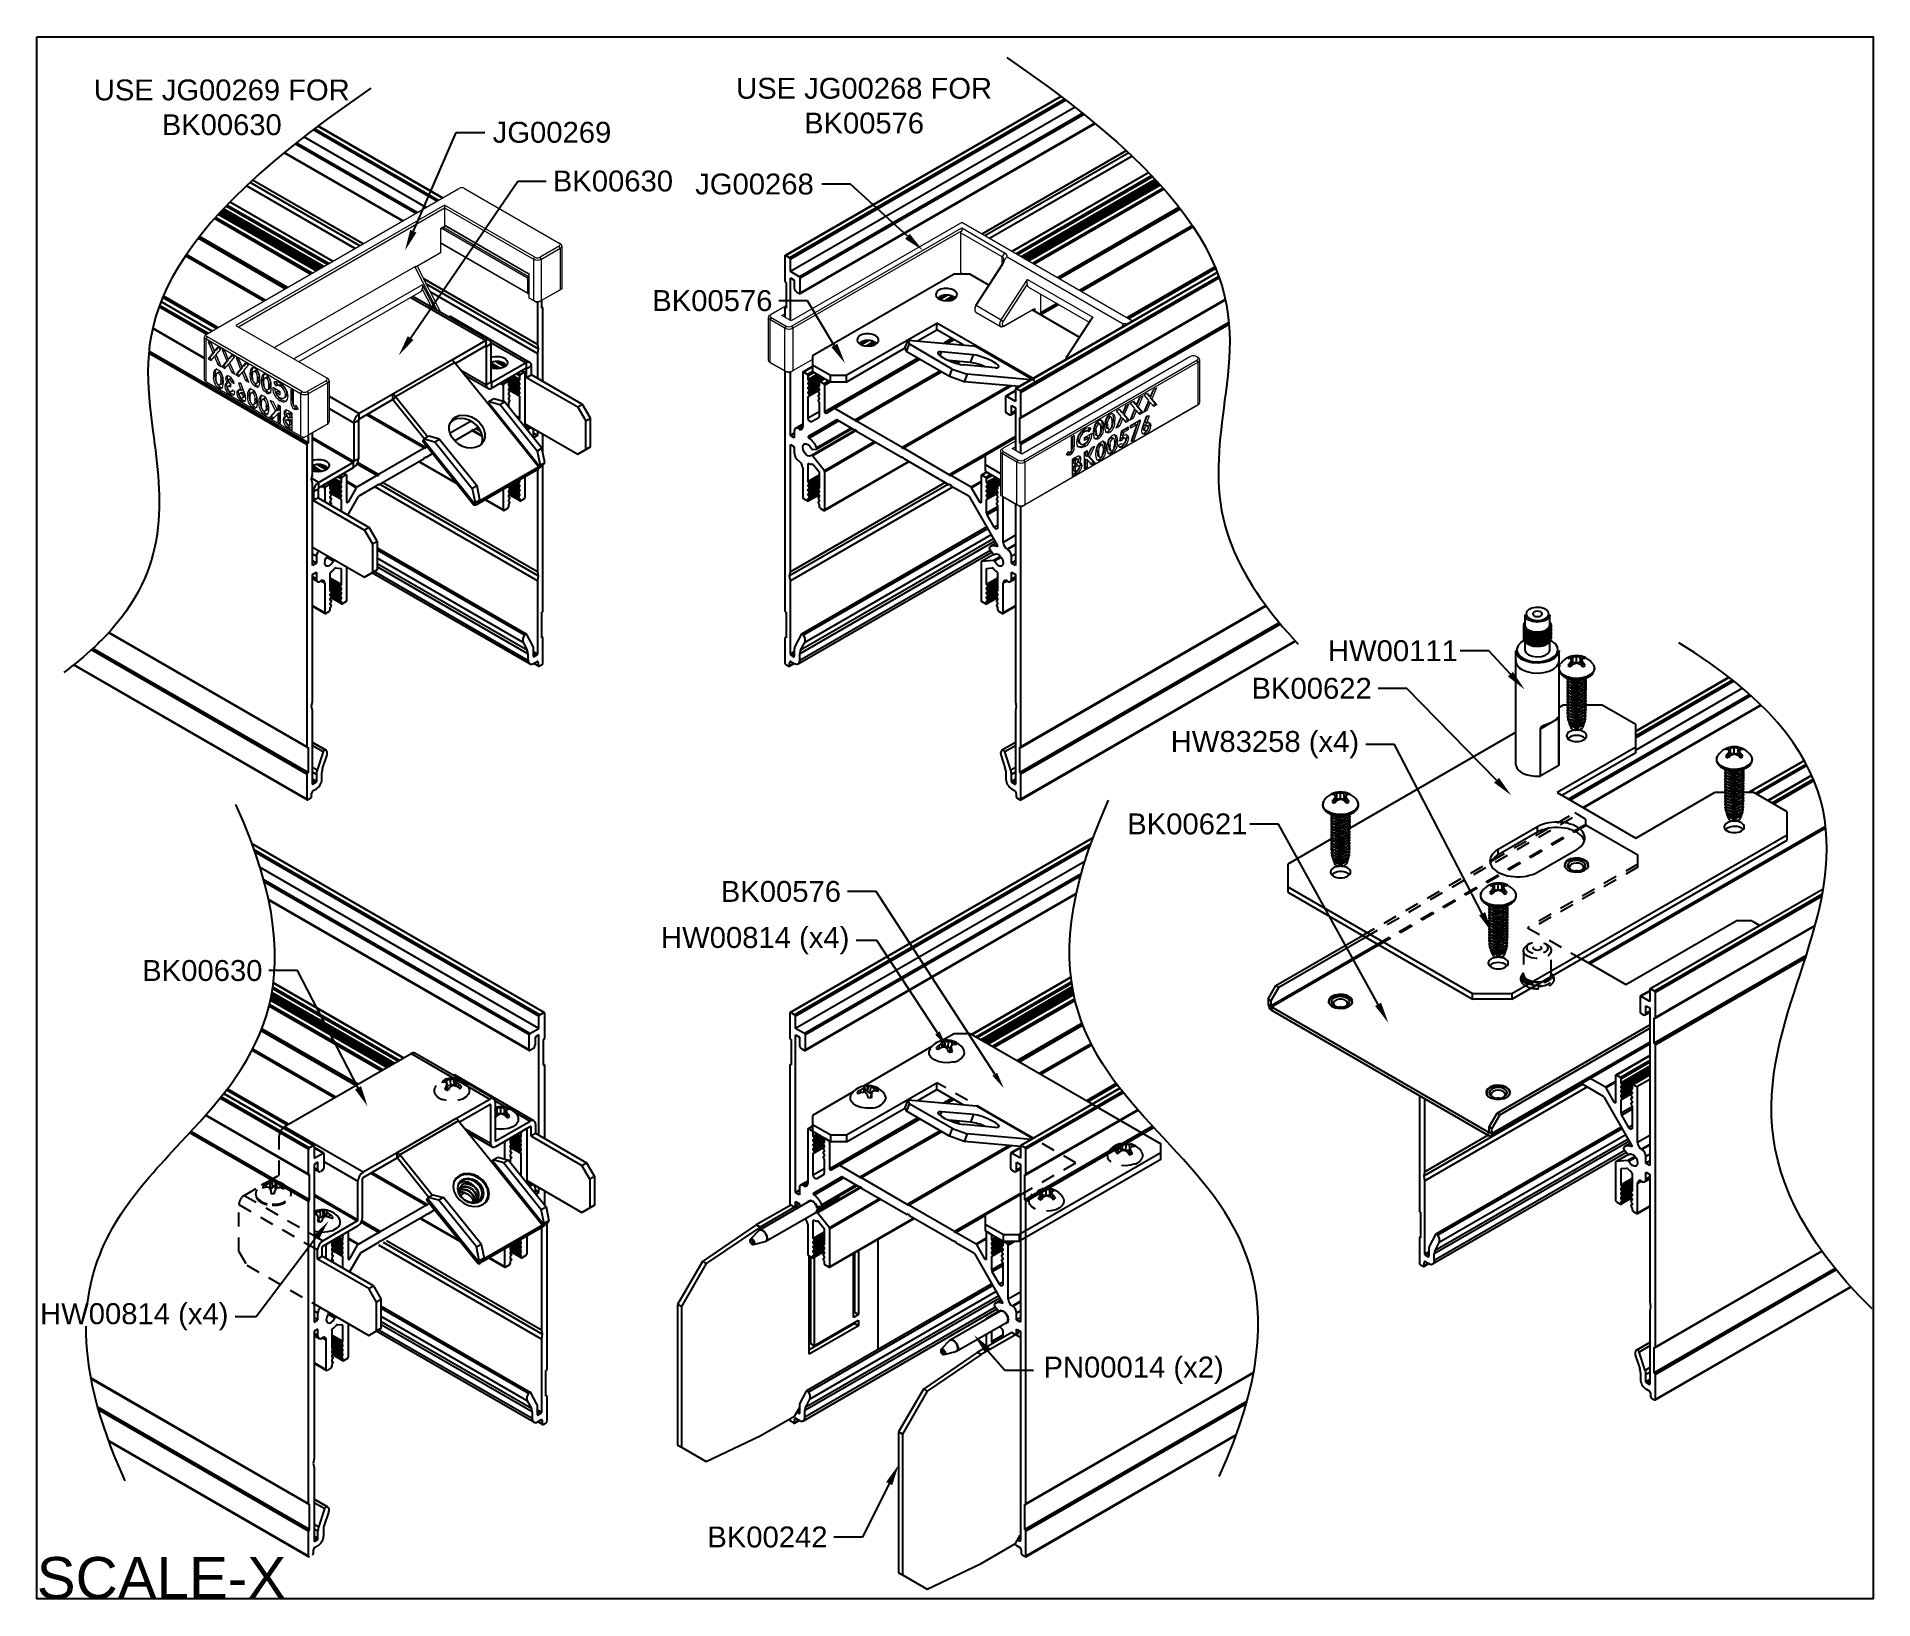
# Model space of a CAD drawing. Extents: x 0 to 16.5, y -14 to 0.
import ezdxf
from ezdxf import colors
from ezdxf.entities.mleader import LeaderData, LeaderLine
from ezdxf.math import Vec2, Vec3

# ---------------------------------------------------------------- set-up
doc = ezdxf.new("R2010")
doc.units = 0
doc.header["$LTSCALE"] = 0.5
doc.header["$MEASUREMENT"] = 0
doc.linetypes.add('HIDDEN', pattern=[0.375, 0.25, -0.125])
for name, color, linetype in [('Brackets', 181, 'CONTINUOUS'), ('Dimension', 10, 'CONTINUOUS'), ('FAB DWG', 221, 'CONTINUOUS'), ('Hardware', 242, 'CONTINUOUS'), ('Housing', 150, 'CONTINUOUS'), ('Mounting', 4, 'CONTINUOUS')]:
    doc.layers.add(name, color=color, linetype=linetype)
doc.layers.add('Jig', color=41, linetype='CONTINUOUS', lineweight=13)
doc.layers.add('Text-Unprinted', color=131, linetype='CONTINUOUS', plot=False)
doc.styles.add('LSAD_Standard', font='arial.ttf')
doc.styles.get("Standard").update_dxf_attribs({"font": 'arial.ttf'})

msp = doc.modelspace()

# ---------------------------------------------------------------- texts
at = {"layer": 'FAB DWG', "transparency": 16777216, "char_height": 0.1875, "attachment_point": 5}
for s, insert in [('USE JG00269 FOR BK00630', (1.663, -0.636)), ('USE JG00268 FOR BK00576', (7.436, -0.621))]:
    msp.add_mtext_dynamic_manual_height_columns(s, width=2.94998, gutter_width=0.625, heights=[0], dxfattribs=dict(at, insert=insert))
at = {"layer": 'Text-Unprinted', "ltscale": 0.5, "transparency": 16777216, "style": 'LSAD_Standard'}
msp.add_attdef('SCALE-X', (0, -14.041), 'XEffectiveScaleFactor', height=0.375, dxfattribs=at)

# ---------------------------------------------------------------- linework, layer by layer
at = {"layer": 'Brackets', "linetype": 'Continuous', "lineweight": 25, "transparency": 16777216}
for p, q in [((8.245, -2.133), (6.972, -2.868)), ((8.386, -2.133), (8.245, -2.133)), ((8.557, -2.232), (8.386, -2.133)), ((3.361, -2.343), (4.035, -2.732)), ((3.381, -2.331), (4.069, -2.728)), ((9.37, -2.701), (8.946, -2.456)), ((3.725, -2.519), (4.432, -2.927)), ((7.276, -3.043), (8.089, -2.574)), ((7.917, -2.734), (8.089, -2.635)), ((8.448, -2.781), (8.089, -2.574)), ((8.089, -2.635), (8.089, -2.574)), ((8.325, -2.771), (8.089, -2.635)), ((4.035, -2.732), (3.732, -2.907)), ((4.035, -2.78), (3.763, -2.938)), ((4.035, -2.732), (4.035, -2.78)), ((4.035, -2.78), (4.041, -2.784)), ((4.041, -2.784), (4.083, -2.759)), ((4.041, -3.13), (4.041, -2.784)), ((4.082, -2.749), (4.398, -2.931)), ((4.083, -3.106), (4.083, -2.759)), ((7.276, -3.104), (7.806, -2.798)), ((7.805, -2.795), (7.831, -2.727)), ((7.814, -2.83), (7.805, -2.795)), ((7.841, -2.762), (7.814, -2.83)), ((7.831, -2.727), (7.841, -2.762)), ((7.831, -2.727), (8.445, -2.782)), ((8.229, -2.987), (7.841, -2.762)), ((8.97, -3.092), (8.44, -2.786)), ((8.445, -2.782), (8.953, -3.074)), ((8.955, -3.073), (8.448, -2.781)), ((3.732, -2.907), (3.201, -3.213)), ((3.225, -3.234), (3.756, -2.928)), ((4.051, -3.295), (3.756, -2.928)), ((4.398, -2.931), (4.089, -3.109)), ((4.398, -2.931), (4.398, -2.98)), ((4.403, -2.983), (4.446, -2.959)), ((4.446, -3.04), (4.446, -2.959)), ((6.972, -2.868), (6.972, -2.949)), ((6.972, -2.949), (7.135, -3.043)), ((6.972, -2.949), (6.972, -3.01)), ((8.203, -3.055), (7.814, -2.83)), ((8.13, -2.834), (8.117, -2.867)), ((8.417, -2.86), (8.13, -2.834)), ((8.39, -2.928), (8.197, -2.911)), ((8.616, -2.975), (8.329, -2.949)), ((8.417, -2.86), (8.39, -2.928)), ((3.812, -2.998), (4.041, -3.13)), ((4.055, -3.161), (3.846, -3.041)), ((4.083, -3.106), (4.041, -3.13)), ((4.083, -3.106), (4.089, -3.109)), ((4.398, -2.98), (4.089, -3.158)), ((4.089, -3.158), (4.089, -3.109)), ((4.398, -2.98), (4.403, -2.983)), ((4.403, -3.065), (4.403, -2.983)), ((4.446, -3.04), (4.403, -3.065)), ((4.863, -3.33), (4.403, -3.065)), ((4.905, -3.305), (4.446, -3.04)), ((6.972, -3.01), (7.135, -3.104)), ((7.135, -3.043), (7.276, -3.043)), ((7.135, -3.104), (7.135, -3.043)), ((7.276, -3.104), (7.135, -3.104)), ((7.276, -3.043), (7.276, -3.104)), ((8.203, -3.055), (8.229, -2.987)), ((8.335, -3.101), (8.203, -3.055)), ((8.229, -2.987), (8.361, -3.033)), ((8.361, -3.033), (8.335, -3.101)), ((8.83, -3.145), (8.335, -3.101)), ((8.936, -3.084), (8.361, -3.033)), ((2.627, -3.232), (2.898, -3.388)), ((3.201, -3.213), (2.898, -3.388)), ((3.201, -3.262), (2.898, -3.437)), ((3.201, -3.262), (3.201, -3.213)), ((3.204, -3.264), (3.225, -3.234)), ((3.204, -3.264), (3.485, -3.614)), ((3.225, -3.234), (3.516, -3.596)), ((4.054, -3.293), (4.044, -3.287)), ((4.51, -3.867), (4.051, -3.295)), ((4.065, -3.279), (4.059, -3.288)), ((4.059, -3.288), (4.518, -3.859)), ((4.107, -3.255), (4.065, -3.279)), ((4.065, -3.279), (4.162, -3.305)), ((4.204, -3.281), (4.107, -3.255)), ((4.162, -3.305), (4.204, -3.281)), ((4.541, -3.7), (4.204, -3.281)), ((2.627, -3.343), (2.85, -3.471)), ((2.85, -3.471), (2.892, -3.447)), ((2.892, -3.447), (2.892, -3.793)), ((2.898, -3.437), (2.898, -3.388)), ((3.741, -3.449), (3.718, -3.467)), ((4.499, -3.724), (4.162, -3.305)), ((4.905, -3.305), (4.863, -3.33)), ((4.863, -3.33), (4.934, -3.452)), ((4.976, -3.428), (4.905, -3.305)), ((4.934, -3.452), (4.976, -3.428)), ((4.934, -3.711), (4.934, -3.452)), ((4.976, -3.687), (4.976, -3.428)), ((2.478, -3.603), (2.85, -3.818)), ((2.478, -3.616), (2.844, -3.828)), ((2.85, -3.471), (2.85, -3.818)), ((3.475, -3.625), (3.481, -3.616)), ((3.475, -3.625), (3.935, -4.196)), ((3.524, -3.592), (3.481, -3.616)), ((3.481, -3.616), (3.578, -3.642)), ((3.62, -3.618), (3.524, -3.592)), ((3.578, -3.642), (3.62, -3.618)), ((3.62, -3.618), (3.957, -4.037)), ((4.39, -3.479), (4.863, -3.752)), ((8.796, -3.606), (8.524, -3.764)), ((2.892, -3.793), (2.85, -3.818)), ((3.93, -4.211), (3.47, -3.64)), ((3.578, -3.642), (3.915, -4.061)), ((4.541, -3.7), (4.499, -3.724)), ((4.499, -3.724), (4.524, -3.851)), ((4.567, -3.826), (4.541, -3.7)), ((4.934, -3.711), (4.863, -3.752)), ((4.863, -3.752), (4.905, -3.728)), ((4.905, -3.728), (4.976, -3.687)), ((4.976, -3.687), (4.934, -3.711)), ((8.524, -3.764), (8.524, -3.845)), ((2.844, -3.828), (2.535, -4.006)), ((2.844, -3.876), (2.535, -4.055)), ((2.844, -3.828), (2.844, -3.876)), ((3.958, -4.203), (4.489, -3.897)), ((3.98, -4.173), (4.51, -3.867)), ((4.51, -3.867), (4.489, -3.897)), ((4.518, -3.859), (4.561, -3.835)), ((4.518, -3.859), (4.524, -3.851)), ((4.524, -3.851), (4.567, -3.826)), ((4.561, -3.835), (4.567, -3.826)), ((8.524, -3.845), (8.661, -3.925)), ((8.524, -3.845), (8.524, -3.906)), ((8.524, -3.906), (8.661, -3.986)), ((2.472, -3.969), (2.535, -4.006)), ((2.478, -4.083), (2.487, -4.089)), ((2.487, -4.089), (2.53, -4.064)), ((2.487, -4.089), (2.487, -4.17)), ((2.53, -4.064), (2.53, -4.146)), ((2.535, -4.055), (2.535, -4.006)), ((3.957, -4.037), (3.915, -4.061)), ((3.915, -4.061), (3.941, -4.188)), ((3.983, -4.163), (3.957, -4.037)), ((2.53, -4.146), (2.487, -4.17)), ((2.487, -4.17), (2.947, -4.436)), ((2.53, -4.146), (2.989, -4.411)), ((3.977, -4.172), (3.935, -4.196)), ((3.941, -4.188), (3.935, -4.196)), ((3.941, -4.188), (3.983, -4.163)), ((3.98, -4.173), (3.958, -4.203)), ((3.983, -4.163), (3.977, -4.172)), ((3.978, -4.17), (3.98, -4.173)), ((2.989, -4.411), (2.947, -4.436)), ((2.947, -4.436), (3.018, -4.558)), ((3.06, -4.534), (2.989, -4.411)), ((2.478, -4.587), (2.947, -4.858)), ((3.018, -4.558), (3.06, -4.534)), ((3.018, -4.558), (3.018, -4.817)), ((3.06, -4.534), (3.06, -4.793)), ((3.018, -4.817), (2.947, -4.858)), ((2.947, -4.858), (2.989, -4.834)), ((2.989, -4.834), (3.06, -4.793)), ((3.06, -4.793), (3.018, -4.817)), ((8.046, -9.078), (7.431, -9.433)), ((8.246, -8.962), (8.138, -9.024)), ((8.388, -8.962), (8.246, -8.962)), ((9.486, -9.596), (8.388, -8.962)), ((2.227, -9.797), (3.365, -9.14)), ((3.365, -9.14), (4.072, -9.549)), ((4.106, -9.545), (3.399, -9.137)), ((4.468, -9.744), (3.761, -9.336)), ((7.277, -9.872), (8.091, -9.403)), ((8.091, -9.464), (8.091, -9.403)), ((3.768, -9.724), (4.072, -9.549)), ((4.119, -9.566), (4.225, -9.626)), ((7.338, -9.486), (6.973, -9.697)), ((7.806, -9.624), (7.832, -9.556)), ((7.832, -9.556), (7.842, -9.591)), ((7.832, -9.556), (8.447, -9.611)), ((7.918, -9.563), (8.091, -9.464)), ((8.326, -9.6), (8.091, -9.464)), ((3.238, -10.03), (3.768, -9.724)), ((3.8, -9.755), (4.072, -9.597)), ((4.072, -9.597), (4.078, -9.601)), ((4.078, -9.601), (4.078, -9.947)), ((4.12, -9.576), (4.12, -9.923)), ((4.296, -9.668), (4.435, -9.748)), ((6.973, -9.697), (6.973, -9.778)), ((7.277, -9.933), (7.807, -9.627)), ((7.816, -9.659), (7.806, -9.624)), ((7.842, -9.591), (7.816, -9.659)), ((8.204, -9.884), (7.816, -9.659)), ((8.231, -9.815), (7.842, -9.591)), ((8.131, -9.663), (8.118, -9.696)), ((8.418, -9.689), (8.131, -9.663)), ((8.418, -9.689), (8.392, -9.757)), ((8.447, -9.611), (8.954, -9.903)), ((8.956, -9.902), (8.449, -9.61)), ((2.227, -9.797), (2.934, -10.205)), ((3.792, -9.745), (3.262, -10.051)), ((3.792, -9.745), (4.087, -10.112)), ((3.848, -9.814), (4.078, -9.947)), ((3.883, -9.857), (4.092, -9.978)), ((4.126, -9.926), (4.435, -9.748)), ((4.126, -9.975), (4.435, -9.797)), ((4.435, -9.797), (4.44, -9.8)), ((4.44, -9.8), (4.44, -9.881)), ((4.44, -9.881), (4.482, -9.857)), ((4.44, -9.881), (4.9, -10.147)), ((4.482, -9.775), (4.482, -9.857)), ((4.482, -9.857), (4.942, -10.122)), ((6.973, -9.778), (7.136, -9.872)), ((6.973, -9.778), (6.973, -9.839)), ((6.973, -9.839), (7.136, -9.933)), ((7.136, -9.872), (7.277, -9.872)), ((7.136, -9.933), (7.136, -9.872)), ((7.277, -9.872), (7.277, -9.933)), ((8.392, -9.757), (8.199, -9.74)), ((8.204, -9.884), (8.231, -9.815)), ((8.336, -9.93), (8.204, -9.884)), ((8.231, -9.815), (8.363, -9.862)), ((8.617, -9.804), (8.33, -9.778)), ((8.363, -9.862), (8.336, -9.93)), ((8.937, -9.913), (8.363, -9.862)), ((2.934, -10.205), (3.238, -10.03)), ((3.238, -10.079), (3.238, -10.03)), ((3.241, -10.081), (3.262, -10.051)), ((3.553, -10.413), (3.262, -10.051)), ((4.12, -9.923), (4.126, -9.926)), ((7.277, -9.933), (7.136, -9.933)), ((8.842, -9.975), (8.336, -9.93)), ((10.102, -10.094), (10.102, -9.952)), ((2.581, -10.112), (2.886, -10.288)), ((2.934, -10.254), (3.238, -10.079)), ((3.522, -10.431), (3.241, -10.081)), ((4.091, -10.11), (4.081, -10.104)), ((4.087, -10.112), (4.547, -10.684)), ((4.096, -10.105), (4.102, -10.096)), ((4.555, -10.676), (4.096, -10.105)), ((4.102, -10.096), (4.144, -10.072)), ((4.199, -10.122), (4.102, -10.096)), ((4.144, -10.072), (4.241, -10.098)), ((4.241, -10.098), (4.199, -10.122)), ((4.199, -10.122), (4.535, -10.541)), ((4.241, -10.098), (4.578, -10.517)), ((4.9, -10.147), (4.942, -10.122)), ((4.971, -10.269), (4.9, -10.147)), ((4.942, -10.122), (5.013, -10.245)), ((2.886, -10.635), (2.886, -10.288)), ((2.929, -10.61), (2.929, -10.264)), ((4.404, -10.283), (4.9, -10.569)), ((5.013, -10.245), (4.971, -10.269)), ((4.971, -10.269), (4.971, -10.528)), ((5.013, -10.245), (5.013, -10.504)), ((2.492, -10.407), (2.886, -10.635)), ((2.492, -10.42), (2.881, -10.645)), ((3.507, -10.457), (3.966, -11.028)), ((3.518, -10.433), (3.512, -10.442)), ((3.971, -11.013), (3.512, -10.442)), ((3.518, -10.433), (3.56, -10.409)), ((3.615, -10.459), (3.518, -10.433)), ((3.56, -10.409), (3.657, -10.435)), ((3.657, -10.435), (3.615, -10.459)), ((3.951, -10.878), (3.615, -10.459)), ((3.994, -10.854), (3.657, -10.435)), ((4.535, -10.541), (4.578, -10.517)), ((4.561, -10.668), (4.535, -10.541)), ((4.578, -10.517), (4.604, -10.643)), ((4.9, -10.569), (4.971, -10.528)), ((4.942, -10.544), (4.9, -10.569)), ((5.013, -10.504), (4.942, -10.544)), ((4.971, -10.528), (5.013, -10.504)), ((6.777, -10.502), (6.467, -10.681)), ((6.811, -10.522), (6.501, -10.7)), ((6.811, -10.522), (6.777, -10.502)), ((6.831, -10.533), (6.811, -10.522)), ((6.846, -10.485), (6.821, -10.527)), ((8.842, -10.41), (8.525, -10.593)), ((2.572, -10.823), (2.881, -10.645)), ((2.572, -10.872), (2.881, -10.693)), ((4.526, -10.714), (3.995, -11.02)), ((4.547, -10.684), (4.016, -10.99)), ((4.547, -10.684), (4.526, -10.714)), ((4.555, -10.676), (4.598, -10.652)), ((4.561, -10.668), (4.555, -10.676)), ((4.604, -10.643), (4.561, -10.668)), ((4.604, -10.643), (4.598, -10.652)), ((6.467, -10.681), (5.983, -11.009)), ((6.501, -10.7), (6.017, -11.029)), ((6.501, -10.7), (6.467, -10.681)), ((8.525, -10.593), (8.525, -10.674)), ((8.525, -10.674), (8.688, -10.768)), ((8.525, -10.674), (8.525, -10.735)), ((2.492, -10.777), (2.572, -10.823)), ((2.492, -10.887), (2.524, -10.906)), ((2.566, -10.963), (2.566, -10.882)), ((3.951, -10.878), (3.994, -10.854)), ((3.977, -11.005), (3.951, -10.878)), ((3.994, -10.854), (4.02, -10.98)), ((7.562, -11.801), (7.562, -10.81)), ((8.525, -10.735), (8.688, -10.829)), ((8.688, -10.768), (8.829, -10.768)), ((8.688, -10.829), (8.688, -10.768)), ((8.829, -10.829), (8.688, -10.829)), ((8.842, -10.761), (8.829, -10.768)), ((8.829, -10.768), (8.829, -10.829)), ((8.842, -10.822), (8.829, -10.829)), ((2.524, -10.988), (2.524, -10.906)), ((2.524, -10.988), (2.566, -10.963)), ((2.984, -11.253), (2.524, -10.988)), ((3.026, -11.228), (2.566, -10.963)), ((4.014, -10.989), (3.971, -11.013)), ((3.971, -11.013), (3.977, -11.005)), ((4.02, -10.98), (3.977, -11.005)), ((4.016, -10.99), (3.995, -11.02)), ((4.014, -10.989), (4.02, -10.98)), ((4.016, -10.99), (4.015, -10.988)), ((5.983, -11.009), (5.76, -11.395)), ((6.017, -11.029), (5.794, -11.415)), ((6.017, -11.029), (5.983, -11.009)), ((6.943, -11.843), (6.943, -10.959)), ((6.953, -10.965), (6.953, -11.747)), ((6.987, -10.971), (6.987, -11.767)), ((7.341, -11.512), (7.341, -10.938)), ((7.351, -10.932), (7.351, -11.467)), ((7.385, -10.912), (7.385, -11.486)), ((2.984, -11.253), (3.026, -11.228)), ((3.054, -11.375), (2.984, -11.253)), ((3.026, -11.228), (3.097, -11.351)), ((3.097, -11.351), (3.054, -11.375)), ((3.054, -11.634), (3.054, -11.375)), ((3.097, -11.61), (3.097, -11.351)), ((2.492, -11.391), (2.984, -11.675)), ((5.794, -11.415), (5.76, -11.395)), ((5.76, -11.395), (5.76, -12.661)), ((5.794, -11.415), (5.794, -12.68)), ((6.987, -11.767), (7.385, -11.537)), ((7.351, -11.467), (7.341, -11.473)), ((7.385, -11.486), (7.341, -11.512)), ((7.385, -11.486), (7.351, -11.467)), ((7.385, -11.537), (7.385, -11.588)), ((2.984, -11.675), (3.054, -11.634)), ((3.026, -11.651), (2.984, -11.675)), ((3.097, -11.61), (3.026, -11.651)), ((3.054, -11.634), (3.097, -11.61)), ((7.351, -11.568), (6.943, -11.804)), ((7.385, -11.588), (6.943, -11.843)), ((7.351, -11.557), (7.351, -11.568)), ((7.385, -11.588), (7.351, -11.568)), ((8.763, -11.648), (8.453, -11.827)), ((8.797, -11.668), (8.487, -11.847)), ((8.797, -11.668), (8.763, -11.648)), ((8.84, -11.693), (8.797, -11.668)), ((8.831, -11.631), (8.806, -11.674)), ((8.842, -11.691), (8.84, -11.693)), ((6.987, -11.767), (6.953, -11.747)), ((8.453, -11.827), (7.969, -12.156)), ((8.487, -11.847), (8.003, -12.175)), ((8.487, -11.847), (8.453, -11.827)), ((7.969, -12.156), (7.746, -12.541)), ((8.003, -12.175), (7.78, -12.561)), ((8.003, -12.175), (7.969, -12.156)), ((6.811, -12.4), (6.855, -12.324)), ((6.501, -12.578), (6.811, -12.4)), ((7.78, -12.561), (7.746, -12.541)), ((7.746, -12.541), (7.746, -13.807)), ((5.76, -12.661), (5.794, -12.68)), ((5.983, -12.789), (5.76, -12.661)), ((5.794, -12.68), (6.017, -12.809)), ((6.017, -12.809), (6.501, -12.578)), ((7.78, -12.561), (7.78, -13.827)), ((5.983, -12.789), (6.017, -12.809)), ((8.797, -13.546), (8.84, -13.47)), ((8.487, -13.725), (8.797, -13.546)), ((7.746, -13.807), (7.78, -13.827)), ((7.969, -13.936), (7.746, -13.807)), ((7.78, -13.827), (8.003, -13.955)), ((8.003, -13.955), (8.487, -13.725))]:
    msp.add_line(p, q, dxfattribs=at)
at = {"layer": 'Brackets', "linetype": 'HIDDEN', "lineweight": 25, "transparency": 16777216}
for p, q in [((9.339, -10.123), (8.091, -9.403)), ((2.179, -10.227), (2.179, -9.88)), ((1.865, -10.415), (2.016, -10.327)), ((2.058, -10.303), (2.174, -10.236)), ((1.817, -10.92), (1.817, -10.498)), ((1.817, -10.498), (2.492, -10.887)), ((1.865, -10.415), (2.492, -10.777)), ((1.817, -10.92), (1.888, -11.042)), ((1.888, -11.042), (2.492, -11.391))]:
    msp.add_line(p, q, dxfattribs=at)
at = {"layer": 'Brackets', "transparency": 16777216}
for p, q in [((9.486, -9.596), (10.102, -9.952)), ((10.102, -10.033), (8.842, -10.761)), ((10.102, -10.094), (8.842, -10.822))]:
    msp.add_line(p, q, dxfattribs=at)
at = {"layer": 'Brackets', "linetype": 'HIDDEN', "transparency": 16777216}
msp.add_line((8.842, -10.41), (9.339, -10.123), dxfattribs=at)
at = {"layer": 'Brackets', "linetype": 'Continuous', "lineweight": 25, "transparency": 16777216, "flags": 128}
for points in [[(8.245, -2.278), (8.219, -2.268), (8.188, -2.263), (8.157, -2.263), (8.127, -2.27), (8.103, -2.282), (8.086, -2.298), (8.08, -2.316), (8.084, -2.334), (8.098, -2.35), (8.12, -2.363), (8.149, -2.371), (8.18, -2.374), (8.212, -2.37), (8.239, -2.361), (8.26, -2.347), (8.271, -2.329), (8.272, -2.311), (8.263, -2.293), (8.245, -2.278)], [(7.538, -2.687), (7.512, -2.676), (7.481, -2.671), (7.45, -2.671), (7.42, -2.678), (7.396, -2.69), (7.379, -2.706), (7.373, -2.724), (7.377, -2.742), (7.391, -2.759), (7.413, -2.772), (7.442, -2.78), (7.473, -2.782), (7.505, -2.778), (7.532, -2.769), (7.552, -2.755), (7.564, -2.738), (7.565, -2.719), (7.556, -2.702), (7.538, -2.687)], [(4.083, -2.882), (4.093, -2.879), (4.124, -2.874), (4.156, -2.874), (4.185, -2.881), (4.21, -2.893), (4.226, -2.909), (4.232, -2.927), (4.228, -2.945), (4.215, -2.961), (4.192, -2.974), (4.163, -2.982), (4.132, -2.985), (4.101, -2.981), (4.083, -2.976)], [(8.13, -2.834), (8.111, -2.834), (8.1, -2.838), (8.098, -2.846), (8.105, -2.856), (8.12, -2.869), (8.143, -2.884), (8.172, -2.899), (8.204, -2.914), (8.239, -2.927), (8.272, -2.937), (8.303, -2.945), (8.329, -2.949)], [(8.616, -2.975), (8.635, -2.975), (8.645, -2.971), (8.647, -2.963), (8.64, -2.953), (8.625, -2.94), (8.602, -2.925), (8.574, -2.91), (8.541, -2.895), (8.507, -2.882), (8.473, -2.871), (8.442, -2.864), (8.417, -2.86)], [(3.762, -3.419), (3.794, -3.406), (3.831, -3.402), (3.869, -3.406), (3.908, -3.418), (3.944, -3.438), (3.976, -3.465), (4.001, -3.496), (4.019, -3.531), (4.028, -3.567), (4.027, -3.602), (4.017, -3.634), (3.999, -3.661), (3.973, -3.681), (3.941, -3.694), (3.904, -3.699), (3.866, -3.695), (3.827, -3.683), (3.791, -3.662), (3.76, -3.636), (3.734, -3.604), (3.717, -3.57), (3.708, -3.534), (3.708, -3.499), (3.718, -3.467), (3.736, -3.44), (3.762, -3.419)], [(3.996, -3.663), (4.006, -3.632), (4.006, -3.597), (3.998, -3.561), (3.98, -3.527), (3.955, -3.495), (3.923, -3.468), (3.887, -3.448), (3.848, -3.436), (3.81, -3.432), (3.773, -3.436), (3.741, -3.449)], [(3.475, -3.625), (3.471, -3.631), (3.47, -3.636), (3.47, -3.639), (3.47, -3.64)], [(2.478, -3.808), (2.49, -3.804), (2.52, -3.799), (2.552, -3.8), (2.582, -3.807), (2.606, -3.818), (2.622, -3.834), (2.629, -3.852), (2.625, -3.87), (2.611, -3.887), (2.588, -3.9), (2.56, -3.908), (2.528, -3.91), (2.497, -3.907), (2.478, -3.901)], [(3.958, -4.203), (3.95, -4.207), (3.942, -4.211), (3.936, -4.212), (3.932, -4.212), (3.929, -4.211), (3.929, -4.207), (3.931, -4.202), (3.935, -4.196)], [(3.98, -4.173), (3.979, -4.173), (3.978, -4.174), (3.977, -4.174), (3.976, -4.174), (3.976, -4.174), (3.976, -4.173), (3.976, -4.173), (3.977, -4.172)], [(8.131, -9.663), (8.108, -9.664), (8.099, -9.672), (8.106, -9.685), (8.128, -9.703), (8.163, -9.723), (8.206, -9.743), (8.251, -9.76), (8.294, -9.772), (8.33, -9.778)], [(8.617, -9.804), (8.64, -9.803), (8.649, -9.795), (8.642, -9.782), (8.62, -9.764), (8.585, -9.744), (8.542, -9.724), (8.497, -9.707), (8.454, -9.695), (8.418, -9.689)], [(2.214, -9.807), (2.218, -9.804), (2.227, -9.797)], [(3.799, -10.236), (3.769, -10.262), (3.75, -10.295), (3.744, -10.335), (3.75, -10.377), (3.769, -10.418), (3.799, -10.456), (3.838, -10.486), (3.881, -10.506), (3.927, -10.516), (3.971, -10.513), (4.01, -10.498), (4.04, -10.473), (4.059, -10.44), (4.065, -10.4), (4.059, -10.358), (4.04, -10.317), (4.01, -10.279), (3.971, -10.249), (3.927, -10.229), (3.882, -10.219), (3.838, -10.222), (3.799, -10.236)], [(4.02, -10.305), (3.984, -10.269), (3.941, -10.244), (3.893, -10.229), (3.847, -10.228), (3.805, -10.24), (3.772, -10.263), (3.75, -10.296), (3.75, -10.297)], [(3.99, -10.322), (3.958, -10.292), (3.919, -10.272), (3.877, -10.264), (3.839, -10.27), (3.808, -10.288), (3.788, -10.316), (3.781, -10.351), (3.789, -10.39), (3.81, -10.426), (3.842, -10.456), (3.881, -10.476), (3.922, -10.484), (3.961, -10.478), (3.992, -10.46), (4.012, -10.432), (4.019, -10.396), (4.011, -10.358), (3.99, -10.322)], [(3.507, -10.457), (3.507, -10.456), (3.507, -10.453), (3.508, -10.448), (3.512, -10.442)], [(3.971, -11.013), (3.968, -11.02), (3.966, -11.024), (3.966, -11.028), (3.968, -11.029), (3.973, -11.029), (3.979, -11.028), (3.986, -11.025), (3.995, -11.02)], [(4.014, -10.989), (4.013, -10.99), (4.013, -10.99), (4.013, -10.991), (4.013, -10.991), (4.014, -10.991), (4.014, -10.991), (4.015, -10.99), (4.016, -10.99)]]:
    msp.add_lwpolyline(points, dxfattribs=at)
at = {"layer": 'Brackets', "linetype": 'Continuous', "lineweight": 25, "transparency": 16777216}
for centre, radius, start, end in [((8.177, -2.457), 0.135, 53.5197, 126.8533), ((3.712, -2.544), 0.0281, 62.4048, 106.2574), ((4.054, -2.755), 0.0296, 350.7797, 129.185), ((4.038, -2.783), 0.00349, 350.7797, 129.185), ((7.469, -2.865), 0.135, 53.5197, 126.8533), ((8.445, -2.777), 0.00491, 267.6422, 302.3493), ((3.686, -2.982), 0.0882, 37.9797, 58.8998), ((4.136, -3.05), 0.131, 48.0715, 113.6028), ((4.416, -2.954), 0.0296, 350.7797, 129.185), ((8.32, -3.414), 0.491, 65.7195, 81.7391), ((4.07, -3.135), 0.0296, 170.7797, 309.185), ((4.087, -3.106), 0.00349, 170.7797, 309.185), ((4.4, -2.982), 0.00349, 350.7797, 129.185), ((3.156, -3.289), 0.0882, 37.9797, 58.8998), ((3.196, -3.271), 0.0104, 37.9797, 58.8998), ((4.035, -3.269), 0.0305, 300.0994, 321.2368), ((2.954, -3.476), 0.104, 122.6023, 177.3977), ((2.904, -3.447), 0.0123, 122.6023, 177.3977), ((2.788, -3.789), 0.104, 302.6023, 357.3977), ((2.532, -3.976), 0.131, 48.0495, 114.8795), ((2.837, -3.817), 0.0123, 302.6023, 357.3977), ((4.359, -3.673), 0.258, 300.0994, 321.2368), ((4.495, -3.84), 0.0305, 300.0994, 321.2368), ((2.47, -4.015), 0.00807, 359.7219, 10.5865), ((2.591, -4.094), 0.104, 122.6023, 177.3977), ((2.542, -4.065), 0.0123, 122.6023, 177.3977), ((3.385, -9.168), 0.0341, 65.6929, 125.6176), ((3.748, -9.361), 0.0282, 62.4258, 106.5799), ((4.091, -9.572), 0.0296, 350.786, 129.2033), ((3.723, -9.799), 0.0883, 37.9787, 58.8941), ((4.074, -9.6), 0.00349, 350.786, 129.2033), ((8.447, -9.606), 0.00491, 267.6422, 302.3493), ((4.453, -9.771), 0.0296, 350.786, 129.2033), ((4.437, -9.799), 0.00349, 350.786, 129.2033), ((8.316, -10.26), 0.509, 66.0111, 81.4475), ((3.193, -10.106), 0.0883, 37.9787, 58.8941), ((4.107, -9.952), 0.0296, 170.786, 309.2033), ((4.124, -9.923), 0.00349, 170.786, 309.2033), ((2.991, -10.293), 0.104, 122.6055, 177.3945), ((3.233, -10.088), 0.0104, 37.9787, 58.8941), ((4.072, -10.086), 0.0305, 300.1044, 321.2295), ((2.941, -10.265), 0.0123, 122.6055, 177.3945), ((3.865, -10.351), 0.0828, 101.6511, 157.2717), ((3.817, -10.482), 0.0965, 66.911, 100.0031), ((3.868, -10.417), 0.105, 54.9415, 93.1679), ((3.924, -10.399), 0.134, 317.6538, 44.5314), ((2.825, -10.606), 0.104, 302.6055, 357.3945), ((2.874, -10.634), 0.0123, 302.6055, 357.3945), ((4.396, -10.49), 0.259, 300.1044, 321.2295), ((4.531, -10.657), 0.0305, 300.1044, 321.2295), ((2.628, -10.911), 0.104, 122.6055, 177.3945), ((2.579, -10.882), 0.0123, 122.6055, 177.3945)]:
    msp.add_arc(centre, radius, start, end, dxfattribs=at)
at = {"layer": 'Brackets', "linetype": 'HIDDEN', "lineweight": 25, "transparency": 16777216}
for centre, radius, start, end in [((2.283, -9.885), 0.104, 131.9158, 177.3945), ((2.167, -10.226), 0.0123, 302.6055, 357.3945), ((1.921, -10.502), 0.104, 122.6055, 177.3945)]:
    msp.add_arc(centre, radius, start, end, dxfattribs=at)
at = {"layer": 'Brackets', "linetype": 'Continuous', "lineweight": 25, "transparency": 16777216}
for points, knots in [([(3.993, -10.355), (3.99, -10.347), (3.979, -10.323), (3.945, -10.294), (3.901, -10.274), (3.859, -10.268), (3.819, -10.279), (3.797, -10.3), (3.79, -10.315), (3.788, -10.319)], [0, 0, 0, 0, 0.092501, 0.293238, 0.42895, 0.601468, 0.769559, 0.93765, 1, 1, 1, 1]), ([(3.788, -10.319), (3.795, -10.312), (3.808, -10.297), (3.839, -10.287), (3.873, -10.292), (3.904, -10.307), (3.92, -10.323), (3.928, -10.33)], [0, 0, 0, 0, 0.219911, 0.440069, 0.644308, 0.830406, 1, 1, 1, 1]), ([(3.862, -10.312), (3.853, -10.312), (3.835, -10.314), (3.814, -10.328), (3.8, -10.348), (3.796, -10.373), (3.802, -10.402), (3.818, -10.429), (3.842, -10.453), (3.873, -10.47), (3.907, -10.478), (3.941, -10.476), (3.97, -10.463), (3.992, -10.442), (4.004, -10.412), (4.003, -10.379), (3.991, -10.344), (3.968, -10.312), (3.937, -10.287), (3.9, -10.271), (3.869, -10.267), (3.853, -10.269), (3.848, -10.27)], [0, 0, 0, 0, 0.0443063, 0.0885714, 0.1347619, 0.1816063, 0.228425, 0.2767145, 0.3260975, 0.3754667, 0.4258728, 0.4777948, 0.5297111, 0.5822508, 0.636712, 0.6911721, 0.7458608, 0.8028615, 0.8598621, 0.9167963, 0.9762492, 1, 1, 1, 1]), ([(3.797, -10.361), (3.802, -10.355), (3.814, -10.341), (3.843, -10.335), (3.876, -10.34), (3.908, -10.356), (3.934, -10.382), (3.949, -10.414), (3.954, -10.443), (3.948, -10.458), (3.945, -10.463)], [0, 0, 0, 0, 0.120193, 0.260535, 0.390465, 0.521906, 0.657614, 0.793323, 0.924763, 1, 1, 1, 1]), ([(3.798, -10.369), (3.807, -10.366), (3.825, -10.359), (3.858, -10.365), (3.89, -10.381), (3.916, -10.407), (3.933, -10.44), (3.933, -10.461), (3.933, -10.472)], [0, 0, 0, 0, 0.168163, 0.331443, 0.496621, 0.667162, 0.837703, 1, 1, 1, 1]), ([(3.799, -10.357), (3.804, -10.351), (3.816, -10.339), (3.845, -10.332), (3.878, -10.336), (3.911, -10.353), (3.937, -10.38), (3.952, -10.411), (3.956, -10.441), (3.949, -10.456), (3.947, -10.462)], [0, 0, 0, 0, 0.119376, 0.251839, 0.387816, 0.526837, 0.653137, 0.787923, 0.918469, 1, 1, 1, 1]), ([(3.799, -10.367), (3.799, -10.367), (3.805, -10.36), (3.827, -10.357), (3.86, -10.361), (3.893, -10.379), (3.919, -10.405), (3.933, -10.436), (3.939, -10.46), (3.935, -10.47), (3.935, -10.471)], [0, 0, 0, 0, 0.003537, 0.166811, 0.334415, 0.50577, 0.661447, 0.827582, 0.988493, 1, 1, 1, 1]), ([(3.8, -10.386), (3.803, -10.385), (3.816, -10.381), (3.836, -10.386), (3.851, -10.392), (3.855, -10.394)], [0, 0, 0, 0, 0.1906624, 0.7802943, 1, 1, 1, 1]), ([(3.855, -10.394), (3.864, -10.398), (3.883, -10.407), (3.905, -10.43), (3.92, -10.454), (3.922, -10.469), (3.923, -10.475)], [0, 0, 0, 0, 0.274022, 0.550284, 0.831895, 1, 1, 1, 1]), ([(3.862, -10.312), (3.872, -10.312), (3.893, -10.314), (3.925, -10.331), (3.952, -10.357), (3.968, -10.39), (3.97, -10.422), (3.965, -10.445), (3.957, -10.453), (3.956, -10.454)], [0, 0, 0, 0, 0.159558, 0.32097, 0.487624, 0.654278, 0.81569, 0.983817, 1, 1, 1, 1]), ([(3.928, -10.33), (3.937, -10.338), (3.954, -10.354), (3.97, -10.386), (3.973, -10.42), (3.963, -10.449), (3.945, -10.469), (3.929, -10.473), (3.923, -10.475)], [0, 0, 0, 0, 0.173328, 0.358299, 0.537454, 0.724061, 0.905847, 1, 1, 1, 1])]:
    msp.add_open_spline(points, degree=3, knots=knots, dxfattribs=at)
at = {"layer": 'Dimension', "transparency": 16777216}
for points, knots in [([(8.718, -0.188), (10.888, -1.664), (10.736, -2.818), (10.584, -3.972), (10.663, -4.324), (10.686, -4.426), (10.72, -4.527), (10.763, -4.629), (10.882, -4.905), (11.076, -5.182), (11.338, -5.459)], [0, 0, 0, 0, 1, 1.437478, 1.437478, 1.437478, 1.563474, 1.563474, 1.563474, 1.90636, 1.90636, 1.90636, 1.90636]), ([(3.004, -0.463), (0.833, -1.94), (1.02, -3.357), (1.207, -4.775), (0.611, -5.395), (0.579, -5.427), (0.546, -5.46), (0.511, -5.493), (0.431, -5.567), (0.342, -5.641), (0.243, -5.715)], [0, 0, 0, 0, 1, 1.766137, 1.766137, 1.766137, 1.806549, 1.806549, 1.806549, 1.898148, 1.898148, 1.898148, 1.898148]), ([(0.457, -11.385), (0.532, -10.757), (1.543, -9.672), (2.554, -8.587), (1.79, -6.902)], [0.397608, 0.397608, 0.397608, 0.397608, 1, 2, 2, 2, 2])]:
    msp.add_open_spline(points, degree=3, knots=knots, dxfattribs=at)
for points in [[(16.495, -11.436), (15.168, -10.124), (16.056, -8.242), (16.338, -6.413), (14.758, -5.449)], [(10.628, -12.942), (11.392, -11.256), (10.13, -9.902), (8.869, -8.548), (9.633, -6.863)], [(0.795, -12.981), (0.539, -12.418), (0.44, -11.967), (0.444, -11.591)]]:
    msp.add_open_spline(points, degree=3, dxfattribs=at)
at = {"layer": 'Hardware', "linetype": 'Continuous', "lineweight": 25, "transparency": 16777216}
for p, q in [((13.804, -5.647), (13.794, -5.603)), ((13.804, -5.623), (13.809, -5.574)), ((13.84, -5.63), (13.84, -5.576)), ((13.876, -5.623), (13.871, -5.574)), ((13.877, -5.647), (13.887, -5.603)), ((13.89, -5.599), (13.894, -5.575)), ((13.687, -5.651), (13.692, -5.642)), ((13.758, -5.773), (13.758, -5.776)), ((13.782, -5.778), (13.771, -5.769)), ((13.788, -5.662), (13.782, -5.626)), ((13.804, -5.623), (13.797, -5.619)), ((13.837, -5.631), (13.804, -5.623)), ((13.876, -5.623), (13.843, -5.631)), ((13.883, -5.619), (13.876, -5.623)), ((13.892, -5.662), (13.898, -5.626)), ((13.758, -5.799), (13.758, -5.802)), ((13.758, -5.824), (13.758, -5.827)), ((13.758, -5.85), (13.758, -5.853)), ((13.758, -5.875), (13.758, -5.878)), ((13.758, -5.901), (13.758, -5.904)), ((13.758, -5.926), (13.758, -5.929)), ((13.856, -5.786), (13.866, -5.788)), ((13.922, -5.789), (13.922, -5.786)), ((13.922, -5.815), (13.922, -5.811)), ((13.922, -5.84), (13.922, -5.837)), ((13.922, -5.866), (13.922, -5.862)), ((13.922, -5.891), (13.922, -5.888)), ((13.922, -5.917), (13.922, -5.914)), ((13.922, -5.942), (13.922, -5.939)), ((13.758, -5.952), (13.758, -5.955)), ((13.758, -5.977), (13.758, -5.981)), ((13.758, -6.003), (13.758, -6.006)), ((13.758, -6.028), (13.758, -6.032)), ((13.758, -6.054), (13.758, -6.057)), ((13.758, -6.079), (13.758, -6.083)), ((13.84, -6.067), (13.837, -6.069)), ((13.837, -6.073), (13.84, -6.072)), ((13.843, -6.069), (13.84, -6.067)), ((13.84, -6.067), (13.84, -6.072)), ((13.84, -6.072), (13.844, -6.072)), ((13.84, -6.087), (13.84, -6.097)), ((13.919, -6.042), (13.922, -6.04)), ((13.922, -6.015), (13.921, -6.015)), ((13.921, -6.015), (13.922, -6.017)), ((13.922, -5.968), (13.922, -5.965)), ((13.922, -5.993), (13.922, -5.99)), ((13.922, -6.018), (13.922, -6.017)), ((13.762, -6.138), (13.764, -6.144)), ((13.769, -6.159), (13.774, -6.173)), ((13.776, -6.179), (13.787, -6.208)), ((13.781, -6.187), (13.794, -6.197)), ((13.794, -6.197), (13.781, -6.187)), ((13.794, -6.197), (13.794, -6.197)), ((13.819, -6.17), (13.82, -6.174)), ((13.822, -6.188), (13.823, -6.198)), ((13.823, -6.198), (13.826, -6.198)), ((13.825, -6.205), (13.824, -6.206)), ((13.824, -6.206), (13.828, -6.233)), ((13.828, -6.233), (13.84, -6.226)), ((13.84, -6.107), (13.84, -6.122)), ((13.84, -6.126), (13.84, -6.226)), ((13.84, -6.226), (13.852, -6.233)), ((13.852, -6.233), (13.857, -6.204)), ((13.854, -6.197), (13.858, -6.196)), ((13.857, -6.204), (13.855, -6.203)), ((13.858, -6.196), (13.859, -6.186)), ((13.861, -6.172), (13.862, -6.169)), ((13.862, -6.169), (13.862, -6.169)), ((13.906, -6.173), (13.893, -6.209)), ((13.905, -6.171), (13.906, -6.173)), ((13.913, -6.152), (13.91, -6.163)), ((13.919, -6.134), (13.911, -6.147)), ((15.221, -6.465), (15.211, -6.421)), ((15.221, -6.441), (15.215, -6.437)), ((15.221, -6.441), (15.227, -6.393)), ((15.257, -6.448), (15.257, -6.394)), ((15.294, -6.441), (15.288, -6.393)), ((15.294, -6.465), (15.304, -6.421)), ((15.3, -6.437), (15.294, -6.441)), ((15.307, -6.417), (15.312, -6.393)), ((15.104, -6.469), (15.11, -6.46)), ((15.175, -6.591), (15.175, -6.594)), ((15.199, -6.596), (15.188, -6.587)), ((15.206, -6.48), (15.199, -6.444)), ((15.255, -6.449), (15.221, -6.441)), ((15.294, -6.441), (15.26, -6.449)), ((15.309, -6.48), (15.315, -6.444)), ((15.175, -6.617), (15.175, -6.62)), ((15.175, -6.642), (15.175, -6.646)), ((15.175, -6.668), (15.175, -6.671)), ((15.175, -6.693), (15.175, -6.697)), ((15.175, -6.719), (15.175, -6.722)), ((15.175, -6.744), (15.175, -6.748)), ((15.273, -6.604), (15.283, -6.606)), ((15.339, -6.607), (15.339, -6.604)), ((15.339, -6.633), (15.339, -6.63)), ((15.339, -6.658), (15.339, -6.655)), ((15.339, -6.684), (15.339, -6.681)), ((15.339, -6.709), (15.339, -6.706)), ((15.339, -6.735), (15.339, -6.732)), ((15.339, -6.76), (15.339, -6.757)), ((11.565, -6.876), (11.571, -6.866)), ((11.667, -6.887), (11.66, -6.85)), ((11.682, -6.871), (11.672, -6.828)), ((11.682, -6.847), (11.676, -6.843)), ((11.682, -6.847), (11.688, -6.799)), ((11.716, -6.855), (11.682, -6.847)), ((11.718, -6.854), (11.718, -6.801)), ((11.755, -6.847), (11.721, -6.855)), ((11.755, -6.847), (11.749, -6.799)), ((11.755, -6.871), (11.765, -6.828)), ((11.761, -6.843), (11.755, -6.847)), ((11.768, -6.824), (11.773, -6.8)), ((11.77, -6.887), (11.777, -6.85)), ((15.175, -6.77), (15.175, -6.773)), ((15.175, -6.795), (15.175, -6.799)), ((15.175, -6.821), (15.175, -6.824)), ((15.175, -6.846), (15.175, -6.85)), ((15.175, -6.872), (15.175, -6.875)), ((15.175, -6.898), (15.175, -6.901)), ((15.254, -6.891), (15.257, -6.89)), ((15.257, -6.885), (15.255, -6.887)), ((15.26, -6.887), (15.257, -6.885)), ((15.257, -6.885), (15.257, -6.89)), ((15.257, -6.89), (15.261, -6.89)), ((15.257, -6.905), (15.257, -6.915)), ((15.257, -6.925), (15.257, -6.94)), ((15.337, -6.86), (15.339, -6.858)), ((15.339, -6.833), (15.338, -6.833)), ((15.338, -6.833), (15.339, -6.835)), ((15.339, -6.786), (15.339, -6.783)), ((15.339, -6.811), (15.339, -6.808)), ((15.339, -6.836), (15.339, -6.836)), ((11.636, -6.998), (11.636, -7.001)), ((11.636, -7.023), (11.636, -7.027)), ((11.636, -7.049), (11.636, -7.052)), ((11.636, -7.074), (11.636, -7.078)), ((11.66, -7.003), (11.649, -6.994)), ((11.734, -7.01), (11.744, -7.012)), ((11.8, -7.014), (11.8, -7.011)), ((11.8, -7.039), (11.8, -7.036)), ((11.8, -7.065), (11.8, -7.062)), ((11.8, -7.09), (11.8, -7.087)), ((15.179, -6.956), (15.181, -6.962)), ((15.186, -6.977), (15.191, -6.991)), ((15.194, -6.997), (15.204, -7.027)), ((15.198, -7.005), (15.211, -7.015)), ((15.211, -7.015), (15.198, -7.005)), ((15.211, -7.015), (15.211, -7.015)), ((15.236, -6.988), (15.237, -6.992)), ((15.239, -7.006), (15.24, -7.017)), ((15.24, -7.017), (15.243, -7.016)), ((15.242, -7.023), (15.241, -7.024)), ((15.241, -7.024), (15.245, -7.051)), ((15.245, -7.051), (15.257, -7.044)), ((15.257, -6.944), (15.257, -7.044)), ((15.257, -7.044), (15.27, -7.051)), ((15.27, -7.051), (15.274, -7.022)), ((15.271, -7.015), (15.275, -7.015)), ((15.274, -7.022), (15.272, -7.021)), ((15.275, -7.015), (15.276, -7.005)), ((15.278, -6.99), (15.279, -6.987)), ((15.279, -6.987), (15.279, -6.987)), ((15.323, -6.991), (15.311, -7.027)), ((15.322, -6.989), (15.323, -6.991)), ((15.331, -6.97), (15.327, -6.981)), ((15.337, -6.952), (15.328, -6.965)), ((11.636, -7.1), (11.636, -7.103)), ((11.636, -7.125), (11.636, -7.129)), ((11.636, -7.151), (11.636, -7.154)), ((11.636, -7.176), (11.636, -7.18)), ((11.636, -7.202), (11.636, -7.205)), ((11.636, -7.227), (11.636, -7.231)), ((11.636, -7.253), (11.636, -7.256)), ((11.8, -7.239), (11.799, -7.24)), ((11.799, -7.24), (11.8, -7.241)), ((11.8, -7.116), (11.8, -7.113)), ((11.8, -7.141), (11.8, -7.138)), ((11.8, -7.167), (11.8, -7.164)), ((11.8, -7.192), (11.8, -7.189)), ((11.8, -7.218), (11.8, -7.215)), ((11.8, -7.243), (11.8, -7.242)), ((11.636, -7.279), (11.636, -7.282)), ((11.636, -7.304), (11.636, -7.307)), ((11.64, -7.363), (11.642, -7.368)), ((11.648, -7.384), (11.653, -7.398)), ((11.655, -7.404), (11.665, -7.433)), ((11.659, -7.412), (11.672, -7.422)), ((11.672, -7.421), (11.659, -7.412)), ((11.672, -7.422), (11.672, -7.421)), ((11.697, -7.395), (11.698, -7.398)), ((11.7, -7.413), (11.701, -7.423)), ((11.701, -7.423), (11.704, -7.423)), ((11.715, -7.297), (11.718, -7.297)), ((11.718, -7.291), (11.716, -7.294)), ((11.721, -7.294), (11.718, -7.291)), ((11.718, -7.291), (11.718, -7.297)), ((11.718, -7.297), (11.722, -7.297)), ((11.718, -7.312), (11.718, -7.322)), ((11.718, -7.332), (11.718, -7.346)), ((11.718, -7.351), (11.718, -7.45)), ((11.732, -7.421), (11.736, -7.421)), ((11.735, -7.429), (11.733, -7.427)), ((11.736, -7.421), (11.737, -7.411)), ((11.739, -7.396), (11.74, -7.393)), ((11.74, -7.393), (11.74, -7.393)), ((11.784, -7.397), (11.772, -7.434)), ((11.783, -7.396), (11.784, -7.397)), ((11.792, -7.377), (11.788, -7.387)), ((11.798, -7.359), (11.789, -7.372)), ((11.798, -7.267), (11.8, -7.264)), ((11.703, -7.429), (11.702, -7.43)), ((11.702, -7.43), (11.706, -7.457)), ((11.706, -7.457), (11.718, -7.45)), ((11.718, -7.45), (11.731, -7.457)), ((11.731, -7.457), (11.735, -7.429)), ((12.983, -7.694), (12.988, -7.684)), ((13.084, -7.705), (13.078, -7.669)), ((13.1, -7.689), (13.09, -7.646)), ((13.1, -7.665), (13.093, -7.662)), ((13.1, -7.665), (13.105, -7.617)), ((13.133, -7.673), (13.1, -7.665)), ((13.136, -7.672), (13.136, -7.619)), ((13.172, -7.665), (13.139, -7.673)), ((13.172, -7.665), (13.167, -7.617)), ((13.172, -7.689), (13.183, -7.646)), ((13.179, -7.662), (13.172, -7.665)), ((13.186, -7.642), (13.19, -7.618)), ((13.188, -7.705), (13.194, -7.669)), ((13.054, -7.816), (13.054, -7.819)), ((13.054, -7.841), (13.054, -7.845)), ((13.054, -7.867), (13.054, -7.87)), ((13.054, -7.892), (13.054, -7.896)), ((13.054, -7.918), (13.054, -7.921)), ((13.078, -7.821), (13.067, -7.812)), ((13.152, -7.829), (13.162, -7.83)), ((13.218, -7.832), (13.218, -7.829)), ((13.218, -7.857), (13.218, -7.854)), ((13.218, -7.883), (13.218, -7.88)), ((13.218, -7.908), (13.218, -7.905)), ((13.054, -7.944), (13.054, -7.947)), ((13.054, -7.969), (13.054, -7.972)), ((13.054, -7.995), (13.054, -7.998)), ((13.054, -8.02), (13.054, -8.023)), ((13.054, -8.046), (13.054, -8.049)), ((13.054, -8.071), (13.054, -8.074)), ((13.215, -8.085), (13.218, -8.083)), ((13.218, -8.057), (13.217, -8.058)), ((13.217, -8.058), (13.218, -8.059)), ((13.218, -7.934), (13.218, -7.931)), ((13.218, -7.959), (13.218, -7.956)), ((13.218, -7.985), (13.218, -7.982)), ((13.218, -8.01), (13.218, -8.007)), ((13.218, -8.036), (13.218, -8.033)), ((13.218, -8.061), (13.218, -8.06)), ((13.054, -8.097), (13.054, -8.1)), ((13.054, -8.122), (13.054, -8.125)), ((13.058, -8.181), (13.06, -8.187)), ((13.065, -8.202), (13.07, -8.216)), ((13.072, -8.222), (13.083, -8.251)), ((13.077, -8.23), (13.09, -8.24)), ((13.09, -8.24), (13.077, -8.23)), ((13.09, -8.24), (13.09, -8.24)), ((13.115, -8.213), (13.115, -8.217)), ((13.117, -8.231), (13.119, -8.241)), ((13.119, -8.241), (13.122, -8.241)), ((13.121, -8.247), (13.12, -8.248)), ((13.12, -8.248), (13.124, -8.276)), ((13.136, -8.109), (13.133, -8.112)), ((13.133, -8.115), (13.136, -8.115)), ((13.139, -8.112), (13.136, -8.109)), ((13.136, -8.109), (13.136, -8.115)), ((13.136, -8.115), (13.139, -8.115)), ((13.136, -8.13), (13.136, -8.14)), ((13.136, -8.15), (13.136, -8.165)), ((13.136, -8.169), (13.136, -8.268)), ((13.148, -8.276), (13.152, -8.247)), ((13.15, -8.239), (13.154, -8.239)), ((13.152, -8.247), (13.151, -8.245)), ((13.154, -8.239), (13.155, -8.229)), ((13.157, -8.214), (13.158, -8.211)), ((13.158, -8.211), (13.158, -8.211)), ((13.202, -8.216), (13.189, -8.252)), ((13.201, -8.214), (13.202, -8.216)), ((13.209, -8.195), (13.206, -8.205)), ((13.215, -8.177), (13.207, -8.19)), ((13.124, -8.276), (13.136, -8.268)), ((13.136, -8.268), (13.148, -8.276)), ((8.115, -9.094), (8.112, -9.067)), ((8.142, -9.085), (8.135, -9.048)), ((8.145, -9.076), (8.136, -9.034)), ((8.145, -9.076), (8.145, -9.084)), ((8.163, -9.072), (8.158, -9.064)), ((8.163, -9.072), (8.171, -9.025)), ((8.191, -9.088), (8.163, -9.072)), ((8.191, -9.088), (8.196, -9.033)), ((8.21, -9.114), (8.221, -9.068)), ((8.229, -9.064), (8.228, -9.039)), ((8.252, -9.062), (8.257, -9.045)), ((8.216, -9.088), (8.191, -9.088)), ((8.21, -9.126), (8.21, -9.114)), ((8.213, -9.126), (8.22, -9.092)), ((7.384, -9.499), (7.376, -9.485)), ((7.407, -9.492), (7.405, -9.468)), ((7.439, -9.488), (7.432, -9.451)), ((7.449, -9.482), (7.439, -9.438)), ((7.449, -9.482), (7.446, -9.489)), ((7.468, -9.479), (7.465, -9.471)), ((7.468, -9.479), (7.477, -9.433)), ((7.49, -9.498), (7.468, -9.479)), ((7.49, -9.498), (7.496, -9.444)), ((7.504, -9.499), (7.49, -9.498)), ((7.496, -9.536), (7.503, -9.505)), ((7.528, -9.476), (7.528, -9.453)), ((7.552, -9.478), (7.559, -9.463)), ((4.121, -9.718), (4.12, -9.71)), ((4.136, -9.702), (4.126, -9.657)), ((4.136, -9.677), (4.13, -9.674)), ((4.136, -9.677), (4.141, -9.629)), ((4.17, -9.685), (4.136, -9.677)), ((4.172, -9.684), (4.172, -9.63)), ((4.208, -9.676), (4.175, -9.684)), ((4.208, -9.676), (4.202, -9.628)), ((4.216, -9.672), (4.208, -9.676)), ((4.209, -9.699), (4.219, -9.656)), ((4.221, -9.654), (4.225, -9.628)), ((4.225, -9.715), (4.231, -9.679)), ((2.553, -10.613), (2.548, -10.559)), ((2.578, -10.596), (2.57, -10.55)), ((2.583, -10.588), (2.582, -10.545)), ((2.597, -10.6), (2.607, -10.557)), ((6.945, -10.468), (6.496, -10.727)), ((6.945, -10.468), (6.952, -10.464)), ((6.945, -10.468), (6.945, -10.468)), ((6.964, -10.467), (6.966, -10.465)), ((6.985, -10.479), (6.987, -10.478)), ((6.995, -10.486), (6.993, -10.487)), ((7.003, -10.502), (7.005, -10.501)), ((7.011, -10.511), (7.008, -10.513)), ((7.015, -10.529), (7.043, -10.511)), ((7.018, -10.554), (7.208, -10.436)), ((7.117, -10.505), (7.2, -10.453)), ((2.514, -10.59), (2.515, -10.566)), ((2.538, -10.641), (2.527, -10.595)), ((2.538, -10.651), (2.531, -10.619)), ((2.553, -10.613), (2.532, -10.614)), ((2.538, -10.641), (2.539, -10.652)), ((2.578, -10.596), (2.553, -10.613)), ((2.583, -10.588), (2.578, -10.596)), ((2.598, -10.607), (2.597, -10.6)), ((2.603, -10.607), (2.61, -10.571)), ((2.632, -10.614), (2.635, -10.588)), ((2.655, -10.621), (2.663, -10.607)), ((6.554, -10.826), (7.002, -10.568)), ((2.52, -10.744), (2.492, -10.737)), ((6.491, -10.731), (6.415, -10.808)), ((6.443, -10.856), (6.547, -10.829)), ((5.9, -11.273), (5.9, -11.273)), ((8.662, -11.457), (8.211, -11.717)), ((8.672, -11.455), (8.676, -11.453)), ((8.704, -11.47), (8.703, -11.47)), ((8.72, -11.494), (8.719, -11.495)), ((8.73, -11.543), (8.726, -11.545)), ((8.727, -11.511), (8.728, -11.51)), ((8.73, -11.521), (8.728, -11.522)), ((8.268, -11.816), (8.721, -11.555)), ((8.205, -11.721), (8.129, -11.798)), ((8.157, -11.846), (8.262, -11.819)), ((8.259, -11.819), (8.266, -11.817)), ((8.268, -11.816), (8.267, -11.817))]:
    msp.add_line(p, q, dxfattribs=at)
at = {"layer": 'Hardware', "linetype": 'HIDDEN', "lineweight": 25, "transparency": 16777216}
for p, q in [((3.664, -9.398), (3.66, -9.382)), ((3.685, -9.408), (3.687, -9.378)), ((3.696, -9.455), (3.685, -9.408)), ((3.722, -9.431), (3.72, -9.376)), ((3.754, -9.417), (3.747, -9.37)), ((3.762, -9.41), (3.765, -9.368)), ((3.767, -9.434), (3.776, -9.396)), ((3.688, -9.468), (3.681, -9.432)), ((3.722, -9.431), (3.69, -9.428)), ((3.696, -9.455), (3.693, -9.469)), ((3.754, -9.417), (3.722, -9.431)), ((3.762, -9.41), (3.754, -9.417)), ((3.79, -9.446), (3.794, -9.416)), ((9.724, -10.032), (9.719, -10.001)), ((9.744, -10.018), (9.736, -9.979)), ((9.755, -10), (9.746, -9.993)), ((9.755, -10), (9.761, -9.953)), ((9.788, -10.012), (9.755, -10)), ((9.788, -10.012), (9.79, -9.957)), ((9.823, -10.008), (9.788, -10.012)), ((9.816, -10.036), (9.827, -9.988)), ((9.822, -10.05), (9.816, -10.036)), ((9.825, -9.998), (9.822, -9.959)), ((9.827, -10.049), (9.834, -10.012)), ((9.844, -9.979), (9.848, -9.962)), ((2.043, -10.347), (2.035, -10.331)), ((2.066, -10.341), (2.066, -10.319)), ((2.104, -10.361), (2.096, -10.307)), ((2.104, -10.361), (2.1, -10.362)), ((2.11, -10.398), (2.103, -10.368)), ((2.121, -10.341), (2.104, -10.361)), ((2.121, -10.341), (2.112, -10.296)), ((2.123, -10.332), (2.117, -10.29)), ((2.123, -10.332), (2.121, -10.341)), ((2.135, -10.399), (2.142, -10.37)), ((2.141, -10.342), (2.151, -10.297)), ((2.141, -10.342), (2.142, -10.333)), ((2.15, -10.357), (2.141, -10.342)), ((2.156, -10.35), (2.162, -10.31)), ((2.19, -10.347), (2.191, -10.324)), ((2.213, -10.356), (2.221, -10.339)), ((9.019, -10.386), (9.015, -10.366)), ((9.039, -10.44), (9.028, -10.394)), ((9.035, -10.413), (9.04, -10.365)), ((9.072, -10.42), (9.071, -10.365)), ((9.107, -10.41), (9.101, -10.362)), ((9.111, -10.431), (9.121, -10.39)), ((9.117, -10.404), (9.123, -10.362)), ((9.025, -10.456), (9.018, -10.417)), ((9.035, -10.413), (9.032, -10.412)), ((9.072, -10.42), (9.035, -10.413)), ((9.076, -10.419), (9.072, -10.42)), ((9.107, -10.41), (9.078, -10.419)), ((9.117, -10.404), (9.107, -10.41)), ((9.129, -10.447), (9.134, -10.413))]:
    msp.add_line(p, q, dxfattribs=at)
at = {"layer": 'Hardware', "linetype": 'Continuous', "lineweight": 25, "transparency": 16777216, "flags": 128}
for points in [[(13.988, -5.642), (13.994, -5.652), (14, -5.68), (13.991, -5.707), (13.969, -5.731), (13.935, -5.75), (13.893, -5.763), (13.846, -5.768), (13.799, -5.765), (13.755, -5.754), (13.719, -5.736), (13.694, -5.713), (13.682, -5.686), (13.684, -5.659), (13.687, -5.651)], [(13.775, -6.174), (13.777, -6.18), (13.781, -6.187)], [(15.405, -6.46), (15.411, -6.47), (15.417, -6.498), (15.408, -6.525), (15.386, -6.549), (15.352, -6.568), (15.31, -6.581), (15.263, -6.586), (15.216, -6.583), (15.173, -6.572), (15.137, -6.554), (15.111, -6.531), (15.099, -6.505), (15.101, -6.477), (15.104, -6.469)], [(11.866, -6.866), (11.872, -6.877), (11.878, -6.904), (11.869, -6.931), (11.847, -6.955), (11.813, -6.975), (11.771, -6.988), (11.724, -6.993), (11.677, -6.99), (11.634, -6.979), (11.598, -6.961), (11.572, -6.938), (11.56, -6.911), (11.562, -6.884), (11.565, -6.876)], [(15.192, -6.992), (15.194, -6.999), (15.198, -7.005)], [(11.653, -7.399), (11.655, -7.405), (11.659, -7.412)], [(13.284, -7.684), (13.29, -7.695), (13.295, -7.722), (13.287, -7.749), (13.264, -7.774), (13.231, -7.793), (13.189, -7.806), (13.142, -7.811), (13.095, -7.808), (13.051, -7.797), (13.015, -7.779), (12.99, -7.756), (12.978, -7.729), (12.979, -7.702), (12.983, -7.694)], [(13.071, -8.217), (13.073, -8.223), (13.077, -8.23)], [(8.239, -9.216), (8.193, -9.223), (8.146, -9.221), (8.101, -9.212), (8.063, -9.195), (8.036, -9.173), (8.022, -9.151)], [(7.503, -9.63), (7.456, -9.631), (7.41, -9.625), (7.369, -9.61), (7.337, -9.59), (7.318, -9.565), (7.316, -9.561)], [(4.329, -9.747), (4.327, -9.752), (4.309, -9.778), (4.279, -9.799), (4.239, -9.814), (4.193, -9.821), (4.146, -9.821), (4.12, -9.817)], [(6.936, -10.473), (6.936, -10.472), (6.935, -10.469), (6.935, -10.466), (6.937, -10.464), (6.938, -10.463), (6.941, -10.464), (6.943, -10.465), (6.945, -10.468)], [(6.952, -10.465), (6.952, -10.462), (6.952, -10.46), (6.954, -10.458), (6.956, -10.458), (6.958, -10.459), (6.96, -10.461), (6.962, -10.463), (6.964, -10.467)], [(6.972, -10.47), (6.973, -10.468), (6.975, -10.467), (6.977, -10.467), (6.979, -10.468), (6.982, -10.47), (6.983, -10.473), (6.985, -10.476), (6.985, -10.479)], [(6.993, -10.488), (6.995, -10.487), (6.997, -10.487), (6.999, -10.489), (7.001, -10.492), (7.003, -10.495), (7.004, -10.498), (7.004, -10.5), (7.003, -10.502)], [(7.009, -10.561), (7.011, -10.564), (7.011, -10.567), (7.011, -10.57), (7.01, -10.571), (7.008, -10.572), (7.006, -10.572), (7.004, -10.57), (7.001, -10.568)], [(7.008, -10.513), (7.01, -10.514), (7.013, -10.516), (7.015, -10.519), (7.016, -10.522), (7.017, -10.525), (7.016, -10.527), (7.015, -10.529), (7.013, -10.53)], [(7.014, -10.54), (7.016, -10.542), (7.018, -10.545), (7.019, -10.548), (7.019, -10.551), (7.018, -10.553), (7.017, -10.555), (7.015, -10.555), (7.012, -10.554)], [(2.725, -10.675), (2.716, -10.691), (2.692, -10.714), (2.657, -10.733), (2.614, -10.744), (2.567, -10.748), (2.52, -10.744)], [(6.547, -10.829), (6.552, -10.827), (6.561, -10.817), (6.564, -10.801), (6.561, -10.781), (6.552, -10.761), (6.539, -10.743), (6.523, -10.731), (6.508, -10.725), (6.495, -10.728), (6.491, -10.731)], [(6.496, -10.727), (6.509, -10.724), (6.525, -10.73), (6.54, -10.742), (6.554, -10.76), (6.563, -10.78)], [(6.995, -10.572), (6.995, -10.573), (6.994, -10.575), (6.993, -10.577), (6.991, -10.577), (6.989, -10.577), (6.988, -10.576)], [(6.413, -10.833), (6.416, -10.839), (6.42, -10.845), (6.425, -10.849), (6.43, -10.851), (6.435, -10.85), (6.437, -10.847), (6.438, -10.842), (6.437, -10.835), (6.435, -10.829), (6.43, -10.823), (6.425, -10.819), (6.42, -10.817), (6.416, -10.818), (6.413, -10.821), (6.412, -10.827), (6.413, -10.833)], [(6.415, -10.808), (6.417, -10.806), (6.423, -10.805), (6.431, -10.808), (6.438, -10.814), (6.445, -10.823), (6.449, -10.833), (6.451, -10.842), (6.449, -10.85), (6.445, -10.855), (6.443, -10.856)], [(6.563, -10.78), (6.566, -10.8), (6.563, -10.816), (6.554, -10.826), (6.554, -10.826)], [(8.647, -11.465), (8.647, -11.464), (8.647, -11.461), (8.647, -11.459), (8.649, -11.457), (8.651, -11.457), (8.653, -11.458), (8.655, -11.46)], [(8.662, -11.457), (8.661, -11.454), (8.661, -11.451), (8.662, -11.449), (8.664, -11.448), (8.666, -11.448), (8.668, -11.45), (8.671, -11.452), (8.672, -11.455)], [(8.681, -11.457), (8.681, -11.455), (8.682, -11.453), (8.684, -11.453), (8.687, -11.453), (8.689, -11.455), (8.691, -11.458), (8.693, -11.461), (8.693, -11.464)], [(8.702, -11.471), (8.703, -11.47), (8.705, -11.47), (8.708, -11.471), (8.71, -11.473), (8.712, -11.476), (8.713, -11.479), (8.713, -11.482), (8.713, -11.485)], [(8.719, -11.495), (8.721, -11.495), (8.724, -11.497), (8.726, -11.499), (8.727, -11.502), (8.728, -11.505), (8.728, -11.508), (8.727, -11.51), (8.726, -11.511)], [(8.726, -11.545), (8.728, -11.548), (8.729, -11.551), (8.73, -11.554), (8.729, -11.557), (8.727, -11.558), (8.725, -11.558), (8.723, -11.557), (8.72, -11.555)], [(8.728, -11.522), (8.73, -11.524), (8.732, -11.527), (8.734, -11.53), (8.734, -11.533), (8.734, -11.535), (8.733, -11.537), (8.731, -11.538), (8.728, -11.537)], [(8.262, -11.819), (8.271, -11.814), (8.278, -11.801), (8.278, -11.783), (8.273, -11.763), (8.262, -11.743), (8.248, -11.727), (8.232, -11.717), (8.217, -11.715), (8.205, -11.721)], [(8.211, -11.717), (8.218, -11.714), (8.233, -11.716), (8.249, -11.726), (8.264, -11.742), (8.274, -11.762)], [(8.715, -11.559), (8.715, -11.562), (8.715, -11.564), (8.714, -11.566), (8.712, -11.567), (8.71, -11.567), (8.708, -11.565), (8.706, -11.564)], [(8.129, -11.825), (8.132, -11.832), (8.137, -11.837), (8.142, -11.84), (8.147, -11.841), (8.151, -11.839), (8.153, -11.835), (8.153, -11.829), (8.151, -11.822), (8.148, -11.816), (8.143, -11.811), (8.138, -11.808), (8.133, -11.807), (8.129, -11.809), (8.127, -11.813), (8.127, -11.819), (8.129, -11.825)], [(8.129, -11.798), (8.135, -11.795), (8.142, -11.796), (8.15, -11.801), (8.157, -11.809), (8.163, -11.818), (8.165, -11.828), (8.165, -11.837), (8.162, -11.844), (8.157, -11.846)], [(8.274, -11.762), (8.28, -11.782), (8.279, -11.8), (8.273, -11.813), (8.268, -11.816)]]:
    msp.add_lwpolyline(points, dxfattribs=at)
at = {"layer": 'Hardware', "linetype": 'HIDDEN', "lineweight": 25, "transparency": 16777216, "flags": 128}
for points in [[(3.885, -9.497), (3.882, -9.505), (3.86, -9.529), (3.827, -9.549), (3.785, -9.562), (3.738, -9.567), (3.691, -9.564), (3.647, -9.554)], [(9.873, -10.132), (9.831, -10.145), (9.784, -10.149), (9.737, -10.145), (9.694, -10.134), (9.658, -10.116), (9.634, -10.092), (9.626, -10.077)], [(9.194, -10.526), (9.158, -10.544), (9.114, -10.554), (9.067, -10.557), (9.02, -10.552), (8.978, -10.539), (8.945, -10.519), (8.923, -10.495), (8.918, -10.484)], [(9.231, -10.484), (9.22, -10.503), (9.194, -10.526)]]:
    msp.add_lwpolyline(points, dxfattribs=at)
at = {"layer": 'Hardware', "linetype": 'Continuous', "lineweight": 25, "transparency": 16777216}
for centre, radius, start, end in [((13.84, -5.745), 0.181, 35.088, 144.912), ((13.818, -5.658), 0.089, 111.1734, 128.8212), ((13.766, -5.666), 0.0773, 77.8855, 92.5937), ((13.703, -5.674), 0.115, 38.183, 46.6966), ((13.965, -5.703), 0.198, 149.535, 156.9599), ((13.799, -5.663), 0.0889, 83.5452, 98.6296), ((13.817, -5.741), 0.167, 81.8505, 92.4696), ((13.864, -5.741), 0.167, 87.5304, 98.1495), ((13.881, -5.663), 0.0889, 81.3704, 96.4548), ((13.978, -5.674), 0.115, 133.3034, 141.817), ((13.716, -5.703), 0.198, 23.0401, 30.465), ((13.862, -5.658), 0.089, 51.1788, 68.8266), ((13.915, -5.666), 0.0773, 87.4063, 102.1145), ((13.953, -5.779), 0.23, 138.0627, 146.0598), ((13.818, -5.582), 0.089, 231.1788, 248.8266), ((14.047, -5.904), 0.354, 132.191, 137.5116), ((13.92, -5.885), 0.267, 107.4467, 114.5241), ((13.76, -5.885), 0.267, 65.4759, 72.5533), ((13.633, -5.904), 0.354, 42.4884, 47.809), ((13.862, -5.582), 0.089, 291.1734, 308.8212), ((13.727, -5.779), 0.23, 33.9402, 41.9373), ((13.828, -6.186), 0.0472, 208.9276, 269.8493), ((13.851, -6.183), 0.0495, 271.5526, 328.442), ((13.851, -6.078), 0.0911, 276.5834, 310.8704), ((15.257, -6.564), 0.181, 35.088, 144.912), ((15.235, -6.476), 0.089, 111.1734, 128.8212), ((15.183, -6.484), 0.0773, 77.8855, 92.5937), ((15.12, -6.492), 0.115, 38.183, 46.6966), ((15.382, -6.522), 0.198, 149.535, 156.9599), ((15.217, -6.481), 0.0889, 83.5452, 98.6296), ((15.234, -6.559), 0.167, 81.8505, 92.4696), ((15.281, -6.559), 0.167, 87.5304, 98.1495), ((15.298, -6.481), 0.0889, 81.3704, 96.4548), ((15.395, -6.492), 0.115, 133.3034, 141.817), ((15.133, -6.522), 0.198, 23.0401, 30.465), ((15.279, -6.476), 0.089, 51.1788, 68.8266), ((15.332, -6.484), 0.0773, 87.4063, 102.1145), ((15.37, -6.598), 0.23, 138.0627, 146.0598), ((15.235, -6.4), 0.089, 231.1788, 248.8266), ((15.465, -6.722), 0.354, 132.191, 137.5116), ((15.338, -6.703), 0.267, 107.4467, 114.5241), ((15.177, -6.703), 0.267, 65.4759, 72.5533), ((15.05, -6.722), 0.354, 42.4884, 47.809), ((15.279, -6.4), 0.089, 291.1734, 308.8212), ((15.144, -6.598), 0.23, 33.9402, 41.9373), ((11.718, -6.97), 0.181, 35.088, 144.912), ((11.696, -6.883), 0.089, 111.1734, 128.8212), ((11.644, -6.89), 0.0773, 77.8855, 92.5937), ((11.831, -7.004), 0.23, 138.0627, 146.0598), ((11.696, -6.806), 0.089, 231.1788, 248.8266), ((11.581, -6.899), 0.115, 38.183, 46.6966), ((11.843, -6.928), 0.198, 149.535, 156.9599), ((11.678, -6.887), 0.0889, 83.5452, 98.6296), ((11.926, -7.129), 0.354, 132.191, 137.5116), ((11.695, -6.966), 0.167, 81.8505, 92.4696), ((11.799, -7.11), 0.267, 107.4467, 114.5241), ((11.742, -6.966), 0.167, 87.5304, 98.1495), ((11.638, -7.11), 0.267, 65.4759, 72.5533), ((11.759, -6.887), 0.0889, 81.3704, 96.4548), ((11.511, -7.129), 0.354, 42.4884, 47.809), ((11.856, -6.899), 0.115, 133.3034, 141.817), ((11.594, -6.928), 0.198, 23.0401, 30.465), ((11.74, -6.883), 0.089, 51.1788, 68.8266), ((11.74, -6.806), 0.089, 291.1734, 308.8212), ((11.793, -6.89), 0.0773, 87.4063, 102.1145), ((11.606, -7.004), 0.23, 33.9402, 41.9373), ((15.245, -7.004), 0.0472, 208.9276, 269.8493), ((15.268, -7.001), 0.0495, 271.5526, 328.442), ((15.268, -6.896), 0.0911, 276.5834, 310.8704), ((11.729, -7.303), 0.0911, 276.5834, 310.8704), ((11.706, -7.41), 0.0472, 208.9276, 269.8493), ((11.729, -7.408), 0.0495, 271.5526, 328.442), ((13.136, -7.788), 0.181, 35.088, 144.912), ((13.114, -7.701), 0.089, 111.1734, 128.8212), ((13.062, -7.709), 0.0773, 77.8855, 92.5937), ((13.249, -7.822), 0.23, 138.0627, 146.0598), ((13.114, -7.624), 0.089, 231.1788, 248.8266), ((12.999, -7.717), 0.115, 38.183, 46.6966), ((13.261, -7.746), 0.198, 149.535, 156.9599), ((13.095, -7.706), 0.0889, 83.5452, 98.6296), ((13.343, -7.947), 0.354, 132.191, 137.5116), ((13.112, -7.784), 0.167, 81.8505, 92.4696), ((13.216, -7.928), 0.267, 107.4467, 114.5241), ((13.16, -7.784), 0.167, 87.5304, 98.1495), ((13.056, -7.928), 0.267, 65.4759, 72.5533), ((13.177, -7.706), 0.0889, 81.3704, 96.4548), ((12.929, -7.947), 0.354, 42.4884, 47.809), ((13.273, -7.717), 0.115, 133.3034, 141.817), ((13.012, -7.746), 0.198, 23.0401, 30.465), ((13.158, -7.701), 0.089, 51.1788, 68.8266), ((13.158, -7.624), 0.089, 291.1734, 308.8212), ((13.21, -7.709), 0.0773, 87.4063, 102.1145), ((13.023, -7.822), 0.23, 33.9402, 41.9373), ((13.124, -8.228), 0.0472, 208.9276, 269.8493), ((13.147, -8.226), 0.0495, 271.5526, 328.442), ((13.147, -8.121), 0.0911, 276.5834, 310.8704), ((8.178, -9.2), 0.181, 103.5793, 144.912), ((8.224, -9.246), 0.211, 121.8205, 130.9591), ((8.242, -9.196), 0.183, 125.806, 135.0521), ((8.174, -9.16), 0.14, 97.0473, 110.1114), ((8.119, -9.054), 0.0266, 50.6829, 73.7065), ((8.178, -9.2), 0.181, 35.088, 103.5793), ((8.265, -9.05), 0.13, 172.8398, 178.9522), ((8.175, -9.178), 0.115, 98.8656, 106.2529), ((8.155, -9.057), 0.0358, 63.0843, 86.6416), ((8.148, -9.139), 0.116, 65.8721, 78.3873), ((8.178, -9.229), 0.197, 75.2752, 85.0007), ((7.569, -9.053), 0.652, 356.5811, 358.7051), ((8.284, -9.196), 0.143, 106.5792, 116.2569), ((8.212, -9.184), 0.146, 71.7356, 83.4171), ((8.237, -9.208), 0.149, 76.9835, 87.5341), ((8.227, -9.081), 0.047, 22.3871, 49.4813), ((8.075, -9.131), 0.0565, 142.5806, 200.2184), ((8.129, -9.069), 0.047, 202.3871, 229.4813), ((8.256, -9.337), 0.28, 117.2323, 124.1395), ((8.178, -9.331), 0.249, 94.0856, 101.7388), ((8.006, -9.314), 0.278, 50.0607, 56.2738), ((7.612, -9.412), 0.652, 25.825, 28.5378), ((8.181, -8.99), 0.14, 277.0473, 290.1114), ((7.931, -9.203), 0.31, 15.392, 20.9661), ((8.227, -9.097), 0.12, 276.1994, 334.5494), ((8.279, -9.131), 0.0581, 342.5547, 36.6243), ((7.369, -9.539), 0.0579, 143.3378, 201.7584), ((7.471, -9.609), 0.181, 96.9019, 144.912), ((7.492, -9.651), 0.203, 115.1883, 124.7451), ((7.412, -9.482), 0.0361, 183.809, 216.1151), ((7.504, -9.725), 0.253, 110.9828, 118.5594), ((7.518, -9.621), 0.19, 116.9896, 126.4124), ((7.436, -9.719), 0.23, 87.7822, 95.7961), ((7.494, -9.476), 0.0673, 145.3386, 158.3164), ((7.47, -9.585), 0.156, 90.8494, 102.9545), ((7.419, -9.447), 0.0219, 24.4998, 42.377), ((7.47, -9.597), 0.127, 92.4994, 101.3044), ((7.235, -9.709), 0.305, 40.9236, 46.2403), ((7.471, -9.609), 0.181, 35.088, 96.9019), ((5.61, -10.09), 1.944, 16.4939, 17.3786), ((7.463, -9.446), 0.0185, 44.0225, 75.7784), ((7.471, -9.381), 0.156, 270.8494, 282.9545), ((7.444, -9.519), 0.0918, 55.5436, 69.299), ((7.457, -9.641), 0.201, 69.0974, 78.6479), ((8.934, -9.925), 1.492, 162.6728, 163.6237), ((7.055, -9.577), 0.453, 5.4141, 9.1496), ((7.502, -9.484), 0.145, 270.471, 328.1814), ((7.561, -9.644), 0.171, 98.378, 107.5028), ((7.492, -9.619), 0.169, 66.9354, 77.7072), ((7.509, -9.657), 0.184, 72.2844, 81.6416), ((7.529, -9.484), 0.0361, 3.809, 36.1151), ((7.574, -9.539), 0.0566, 337.5798, 37.3851), ((4.173, -9.799), 0.181, 35.088, 106.8884), ((4.131, -9.721), 0.0927, 84.2852, 97.0565), ((4.286, -9.747), 0.184, 150.6565, 154.6973), ((4.016, -9.75), 0.144, 40.1105, 43.0851), ((4.387, -9.958), 0.358, 132.9595, 137.627), ((4.15, -9.797), 0.169, 82.4829, 93.0417), ((4.257, -9.938), 0.268, 108.1021, 115.1529), ((4.197, -9.793), 0.165, 88.1058, 98.7874), ((4.096, -9.939), 0.267, 66.0993, 73.2029), ((4.213, -9.714), 0.0862, 81.8278, 97.1467), ((3.973, -9.957), 0.349, 43.1652, 48.5735), ((4.313, -9.727), 0.117, 135.0829, 143.3212), ((4.053, -9.759), 0.195, 24.1639, 31.7428), ((4.193, -9.714), 0.0914, 52.2051, 69.5459), ((4.196, -9.638), 0.0867, 291.9029, 309.8686), ((4.247, -9.716), 0.0743, 87.9588, 102.9438), ((4.063, -9.834), 0.229, 34.7052, 42.7739), ((4.273, -9.73), 0.0585, 343.0468, 36.4045), ((2.569, -10.725), 0.181, 35.088, 115.1381), ((2.575, -10.757), 0.2, 97.738, 107.371), ((2.598, -10.651), 0.105, 105.2859, 118.3333), ((2.585, -10.573), 0.0273, 97.1845, 123.9275), ((2.571, -10.693), 0.148, 73.1093, 85.673), ((2.623, -10.571), 0.0212, 115.5476, 139.4435), ((2.528, -10.585), 0.0836, 10.2029, 19.9707), ((6.955, -10.494), 0.0283, 72.326, 96.4306), ((6.941, -10.527), 0.0648, 46.9938, 60.8333), ((6.918, -10.55), 0.0974, 29.0925, 39.6278), ((6.992, -10.55), 0.0205, 300.3881, 327.8459), ((6.929, -10.545), 0.085, 10.7947, 22.3345), ((6.97, -10.541), 0.044, 344.1017, 2.0274), ((7.2, -10.453), 0.00115, 311.2313, 25.0152), ((7.207, -10.435), 0.00157, 318.1318, 46.5708), ((2.519, -10.761), 0.174, 95.2143, 99.3404), ((2.54, -10.722), 0.158, 99.1135, 107.6212), ((2.469, -10.738), 0.155, 67.7594, 77.2109), ((2.872, -10.716), 0.354, 164.0817, 168.9037), ((2.567, -10.506), 0.148, 253.1093, 265.673), ((4.368, -10.324), 1.861, 188.386, 189.1349), ((3.382, -10.985), 0.89, 156.1898, 158.1506), ((2.766, -10.832), 0.286, 127.8783, 133.7615), ((2.57, -10.709), 0.122, 76.2029, 83.9158), ((2.584, -10.848), 0.242, 80.8445, 88.6442), ((2.513, -10.728), 0.185, 48.8571, 58.208), ((2.512, -10.854), 0.268, 58.3521, 65.5494), ((2.534, -10.771), 0.208, 51.8271, 61.1475), ((2.623, -10.597), 0.0414, 315.9168, 345.4082), ((2.671, -10.656), 0.0569, 340.3825, 37.1959), ((8.67, -11.478), 0.0225, 83.6186, 111.6901), ((8.662, -11.506), 0.0517, 53.4072, 69.4904), ((8.637, -11.536), 0.0911, 34.2851, 45.3035), ((8.636, -11.538), 0.0939, 16.796, 27.5948), ((8.704, -11.537), 0.0243, 314.025, 340.7355), ((8.672, -11.531), 0.0564, 353.8124, 8.9975)]:
    msp.add_arc(centre, radius, start, end, dxfattribs=at)
at = {"layer": 'Hardware', "linetype": 'HIDDEN', "lineweight": 25, "transparency": 16777216}
for centre, radius, start, end in [((3.731, -9.544), 0.181, 70.4941, 144.912), ((3.692, -9.434), 0.0608, 121.8614, 144.6438), ((3.661, -9.517), 0.119, 87.2859, 99.1285), ((3.691, -9.503), 0.124, 91.7638, 104.4753), ((3.615, -9.509), 0.123, 55.1326, 65.0263), ((3.983, -9.471), 0.304, 168.0838, 172.6772), ((3.719, -9.564), 0.189, 89.9055, 99.8854), ((3.76, -9.507), 0.137, 95.5601, 107.1912), ((3.763, -9.423), 0.0548, 87.907, 107.0807), ((3.739, -9.486), 0.121, 63.2981, 77.69), ((4.288, -9.54), 0.532, 162.7035, 164.2432), ((3.65, -9.525), 0.18, 36.9744, 45.8287), ((3.798, -9.42), 0.0426, 96.2816, 115.5774), ((3.731, -9.544), 0.181, 35.088, 70.4941), ((3.628, -9.475), 0.0567, 142.7033, 201.5806), ((3.675, -9.445), 0.112, 206.908, 255.5673), ((3.908, -9.562), 0.262, 150.1329, 156.8827), ((3.722, -9.352), 0.121, 243.2981, 257.69), ((4.085, -9.721), 0.463, 143.2338, 147.1552), ((3.864, -9.671), 0.272, 116.7227, 123.3755), ((3.7, -9.684), 0.259, 73.371, 80.7837), ((3.736, -9.511), 0.104, 69.7825, 75.5682), ((3.61, -9.691), 0.304, 50.9115, 57.2546), ((3.661, -9.588), 0.217, 43.4684, 52.2367), ((3.769, -9.404), 0.0608, 301.8614, 324.6438), ((3.833, -9.475), 0.0574, 336.9329, 36.9097), ((9.679, -10.057), 0.0569, 142.8041, 200.4334), ((9.782, -10.126), 0.181, 112.1237, 144.912), ((9.861, -10.168), 0.22, 130.3736, 138.9667), ((9.747, -9.98), 0.0677, 220.0539, 241.2598), ((9.782, -10.126), 0.181, 35.088, 112.1237), ((9.77, -10.06), 0.112, 104.5707, 119.6768), ((9.711, -10.013), 0.0509, 68.6859, 86.5437), ((9.923, -10.277), 0.315, 125.1489, 131.2423), ((9.871, -10.101), 0.182, 137.9744, 146.5624), ((9.547, -10.057), 0.204, 22.2741, 26.4379), ((9.775, -10.088), 0.0994, 106.8528, 110.789), ((9.825, -10.267), 0.262, 101.3631, 108.6851), ((9.746, -10.014), 0.0635, 76.1527, 93.9836), ((9.753, -10.098), 0.146, 75.3866, 86.7054), ((9.663, -10.257), 0.27, 59.1263, 65.9135), ((9.797, -10.141), 0.184, 82.0873, 92.2068), ((9.478, -10.296), 0.422, 35.5639, 39.9098), ((9.823, -10.074), 0.115, 77.0741, 90.3107), ((9.793, -9.942), 0.112, 284.5707, 299.6768), ((9.901, -10.08), 0.117, 119.0978, 128.9153), ((9.582, -10.064), 0.257, 11.6704, 17.1627), ((9.625, -10.149), 0.25, 26.1495, 33.2951), ((9.854, -10.084), 0.108, 82.5262, 95.0138), ((9.816, -10.021), 0.0677, 40.0539, 61.2598), ((9.884, -10.057), 0.0572, 339.9701, 37.073), ((9.843, -10.033), 0.104, 286.9816, 335.1717), ((2.025, -10.401), 0.0576, 143.2201, 201.8739), ((2.127, -10.47), 0.181, 87.5953, 144.912), ((2.065, -10.345), 0.0327, 155.525, 190.1112), ((2.107, -10.544), 0.208, 102.4032, 111.0944), ((2.117, -10.495), 0.183, 106.3364, 116.6296), ((2.051, -10.533), 0.192, 77.86, 86.5802), ((2.152, -10.499), 0.2, 106.0561, 115.5491), ((1.626, -10.591), 0.527, 25.0104, 27.8016), ((2.15, -10.363), 0.0774, 118.9665, 133.47), ((2.853, -10.374), 0.75, 179.5338, 181.7831), ((2.127, -10.237), 0.162, 261.6923, 273.4984), ((2.123, -10.3), 0.0118, 121.4449, 157.8113), ((2.127, -10.452), 0.162, 81.6923, 93.4984), ((2.127, -10.464), 0.132, 83.3015, 91.8892), ((2.127, -10.47), 0.181, 35.088, 87.5953), ((-0.711, -9.921), 2.888, 350.4703, 351.058), ((2.439, -10.568), 0.357, 142.0239, 146.3425), ((2.13, -10.296), 0.0208, 355.2819, 11.3915), ((2.107, -10.348), 0.0672, 34.6802, 49.2694), ((2.183, -10.559), 0.213, 88.5042, 96.83), ((2.09, -10.492), 0.195, 59.0378, 68.4991), ((2.121, -10.568), 0.232, 65.1153, 73.194), ((2.122, -10.506), 0.195, 59.2846, 69.1632), ((2.189, -10.345), 0.0327, 335.525, 10.1112), ((2.23, -10.401), 0.0566, 337.8026, 37.3513), ((9.074, -10.534), 0.181, 63.1177, 144.912), ((9.048, -10.44), 0.0806, 113.8894, 132.7522), ((9, -10.469), 0.0884, 80.7406, 94.52), ((9.033, -10.463), 0.0987, 85.9681, 100.2725), ((8.946, -10.471), 0.113, 43.3953, 52.653), ((9.22, -10.486), 0.213, 154.3602, 161.1502), ((9.054, -10.538), 0.174, 84.1356, 94.5444), ((9.101, -10.522), 0.159, 89.6499, 100.5078), ((9.114, -10.441), 0.0791, 83.0604, 99.05), ((9.227, -10.458), 0.126, 140.1358, 147.4686), ((8.966, -10.499), 0.189, 27.0894, 35.0369), ((9.092, -10.455), 0.0977, 54.8283, 71.4071), ((9.148, -10.442), 0.0667, 89.4886, 105.2582), ((9.074, -10.534), 0.181, 35.088, 63.1177), ((2.099, -10.345), 0.149, 211.3835, 276.3472), ((2.142, -10.323), 0.172, 261.1581, 324.7617), ((8.973, -10.465), 0.0575, 143.0844, 198.6917), ((9.202, -10.565), 0.236, 141.2048, 148.9162), ((9.057, -10.363), 0.0977, 234.8283, 251.4071), ((9.313, -10.697), 0.375, 135.0615, 140.0426), ((9.169, -10.671), 0.269, 109.8704, 116.8478), ((9.008, -10.676), 0.266, 67.7271, 74.8985), ((8.895, -10.69), 0.338, 44.9258, 50.5571), ((8.975, -10.572), 0.225, 36.6967, 44.943), ((9.101, -10.378), 0.0806, 293.8894, 312.7522), ((9.177, -10.465), 0.0567, 340.2496, 37.3066)]:
    msp.add_arc(centre, radius, start, end, dxfattribs=at)
at = {"layer": 'Hardware', "linetype": 'Continuous', "lineweight": 25, "transparency": 16777216}
for centre, major_axis, ratio, start_param, end_param in [((13.84, -6.394), (0.062, 0.513), 0.103906, 0.960083, 0.96771), ((13.84, -6.394), (0.062, 0.513), 0.103906, 0.897187, 0.905246), ((13.84, -6.394), (-0.062, 0.513), 0.103906, 5.378789, 5.38669), ((13.84, -6.394), (-0.062, 0.513), 0.103906, 5.317478, 5.324971), ((13.84, -6.394), (0.055, 0.58), 0.104683, 5.243173, 5.250235), ((13.84, -6.394), (0.062, 0.513), 0.103906, 5.42916, 5.436395), ((13.84, -6.394), (0.055, 0.58), 0.104683, 5.300658, 5.308015), ((13.84, -6.394), (0.062, 0.513), 0.103906, 5.550319, 5.558335), ((13.84, -6.394), (0.055, 0.58), 0.104683, 5.424047, 5.432229), ((13.84, -6.394), (0.062, 0.513), 0.103906, 5.488209, 5.495791), ((13.84, -6.394), (0.055, 0.58), 0.104683, 5.360736, 5.368458), ((13.84, -6.394), (0.062, 0.513), 0.103906, 1.077103, 1.084107), ((13.84, -6.394), (0.049, 0.407), 0.103906, 1.080833, 1.098422), ((13.84, -6.394), (0.062, 0.513), 0.103906, 1.019851, 1.027134), ((13.84, -6.394), (0.049, 0.407), 0.103906, 1.008321, 1.0268), ((13.84, -6.394), (0.049, 0.407), 0.103906, 0.931604, 0.951243), ((13.84, -6.394), (-0.049, 0.407), 0.103906, 5.412877, 5.419859), ((13.84, -6.394), (0.049, 0.407), 0.103906, 0.863326, 0.870497), ((13.84, -6.394), (-0.049, 0.407), 0.103906, 5.334093, 5.35328), ((13.84, -6.394), (-0.049, 0.407), 0.103906, 5.26015, 5.278251), ((13.84, -6.394), (-0.062, 0.513), 0.103906, 5.25905, 5.266216), ((13.84, -6.394), (-0.049, 0.407), 0.103906, 5.189906, 5.207169), ((13.84, -6.394), (-0.062, 0.513), 0.103906, 5.202957, 5.209856), ((13.84, -6.394), (0.055, 0.58), 0.104683, 5.187803, 5.194622), ((15.257, -7.212), (0.062, 0.513), 0.103906, 0.960083, 0.96771), ((15.257, -7.212), (0.062, 0.513), 0.103906, 0.897187, 0.905246), ((15.257, -7.212), (-0.062, 0.513), 0.103906, 5.378789, 5.38669), ((15.257, -7.212), (-0.062, 0.513), 0.103906, 5.317478, 5.324971), ((15.257, -7.212), (0.055, 0.58), 0.104683, 5.300658, 5.308015), ((15.257, -7.212), (0.055, 0.58), 0.104683, 5.243173, 5.250235), ((15.257, -7.212), (0.062, 0.513), 0.103906, 5.550319, 5.558335), ((15.257, -7.212), (0.055, 0.58), 0.104683, 5.424047, 5.432229), ((15.257, -7.212), (0.062, 0.513), 0.103906, 5.488209, 5.495791), ((15.257, -7.212), (0.055, 0.58), 0.104683, 5.360736, 5.368458), ((15.257, -7.212), (0.062, 0.513), 0.103906, 5.42916, 5.436395), ((15.257, -7.212), (0.062, 0.513), 0.103906, 1.077103, 1.084107), ((15.257, -7.212), (0.049, 0.407), 0.103906, 1.080833, 1.098422), ((15.257, -7.212), (0.062, 0.513), 0.103906, 1.019851, 1.027134), ((15.257, -7.212), (0.049, 0.407), 0.103906, 1.008321, 1.0268), ((15.257, -7.212), (0.049, 0.407), 0.103906, 0.931604, 0.951243), ((15.257, -7.212), (-0.049, 0.407), 0.103906, 5.412877, 5.419859), ((15.257, -7.212), (0.049, 0.407), 0.103906, 0.863326, 0.870497), ((15.257, -7.212), (-0.049, 0.407), 0.103906, 5.334093, 5.35328), ((15.257, -7.212), (-0.049, 0.407), 0.103906, 5.26015, 5.278251), ((15.257, -7.212), (-0.062, 0.513), 0.103906, 5.25905, 5.266216), ((15.257, -7.212), (-0.049, 0.407), 0.103906, 5.189906, 5.207169), ((15.257, -7.212), (-0.062, 0.513), 0.103906, 5.202957, 5.209856), ((15.257, -7.212), (0.055, 0.58), 0.104683, 5.187803, 5.194622), ((11.718, -7.619), (0.062, 0.513), 0.103906, 5.550319, 5.558335), ((11.718, -7.619), (0.055, 0.58), 0.104683, 5.424047, 5.432229), ((11.718, -7.619), (0.062, 0.513), 0.103906, 5.488209, 5.495791), ((11.718, -7.619), (0.062, 0.513), 0.103906, 1.077103, 1.084107), ((11.718, -7.619), (0.049, 0.407), 0.103906, 1.080833, 1.098422), ((11.718, -7.619), (0.062, 0.513), 0.103906, 1.019851, 1.027134), ((11.718, -7.619), (0.049, 0.407), 0.103906, 1.008321, 1.0268), ((11.718, -7.619), (0.062, 0.513), 0.103906, 0.960083, 0.96771), ((11.718, -7.619), (0.049, 0.407), 0.103906, 0.931604, 0.951243), ((11.718, -7.619), (0.062, 0.513), 0.103906, 0.897187, 0.905246), ((11.718, -7.619), (-0.049, 0.407), 0.103906, 5.412877, 5.419859), ((11.718, -7.619), (0.049, 0.407), 0.103906, 0.863326, 0.870497), ((11.718, -7.619), (-0.062, 0.513), 0.103906, 5.378789, 5.38669), ((11.718, -7.619), (-0.049, 0.407), 0.103906, 5.334093, 5.35328), ((11.718, -7.619), (-0.062, 0.513), 0.103906, 5.317478, 5.324971), ((11.718, -7.619), (-0.049, 0.407), 0.103906, 5.26015, 5.278251), ((11.718, -7.619), (-0.062, 0.513), 0.103906, 5.25905, 5.266216), ((11.718, -7.619), (-0.049, 0.407), 0.103906, 5.189906, 5.207169), ((11.718, -7.619), (-0.062, 0.513), 0.103906, 5.202957, 5.209856), ((11.718, -7.619), (0.055, 0.58), 0.104683, 5.187803, 5.194622), ((11.718, -7.619), (0.055, 0.58), 0.104683, 5.243173, 5.250235), ((11.718, -7.619), (0.055, 0.58), 0.104683, 5.360736, 5.368458), ((11.718, -7.619), (0.062, 0.513), 0.103906, 5.42916, 5.436395), ((11.718, -7.619), (0.055, 0.58), 0.104683, 5.300658, 5.308015), ((13.136, -8.437), (0.062, 0.513), 0.103906, 5.550319, 5.558335), ((13.136, -8.437), (0.055, 0.58), 0.104683, 5.424047, 5.432229), ((13.136, -8.437), (0.062, 0.513), 0.103906, 5.488209, 5.495791), ((13.136, -8.437), (0.062, 0.513), 0.103906, 1.077103, 1.084107), ((13.136, -8.437), (0.049, 0.407), 0.103906, 1.080833, 1.098422), ((13.136, -8.437), (0.062, 0.513), 0.103906, 1.019851, 1.027134), ((13.136, -8.437), (0.049, 0.407), 0.103906, 1.008321, 1.0268), ((13.136, -8.437), (0.062, 0.513), 0.103906, 0.960083, 0.96771), ((13.136, -8.437), (0.049, 0.407), 0.103906, 0.931604, 0.951243), ((13.136, -8.437), (0.062, 0.513), 0.103906, 0.897187, 0.905246), ((13.136, -8.437), (-0.049, 0.407), 0.103906, 5.412877, 5.419859), ((13.136, -8.437), (0.049, 0.407), 0.103906, 0.863326, 0.870497), ((13.136, -8.437), (-0.062, 0.513), 0.103906, 5.378789, 5.38669), ((13.136, -8.437), (-0.049, 0.407), 0.103906, 5.334093, 5.35328), ((13.136, -8.437), (-0.062, 0.513), 0.103906, 5.317478, 5.324971), ((13.136, -8.437), (-0.049, 0.407), 0.103906, 5.26015, 5.278251), ((13.136, -8.437), (-0.062, 0.513), 0.103906, 5.25905, 5.266216), ((13.136, -8.437), (-0.049, 0.407), 0.103906, 5.189906, 5.207169), ((13.136, -8.437), (-0.062, 0.513), 0.103906, 5.202957, 5.209856), ((13.136, -8.437), (0.055, 0.58), 0.104683, 5.187803, 5.194622), ((13.136, -8.437), (0.055, 0.58), 0.104683, 5.243173, 5.250235), ((13.136, -8.437), (0.062, 0.513), 0.103906, 5.42916, 5.436395), ((13.136, -8.437), (0.055, 0.58), 0.104683, 5.300658, 5.308015), ((13.136, -8.437), (0.055, 0.58), 0.104683, 5.360736, 5.368458)]:
    msp.add_ellipse(centre, major_axis=major_axis, ratio=ratio, start_param=start_param, end_param=end_param, dxfattribs=at)
for points, knots in [([(13.79, -5.599), (13.79, -5.598), (13.789, -5.59), (13.787, -5.582), (13.786, -5.575)], [0, 0, 0, 0, 0.169729, 1, 1, 1, 1]), ([(13.687, -5.653), (13.684, -5.659), (13.677, -5.673), (13.68, -5.699), (13.694, -5.725), (13.718, -5.748), (13.752, -5.765), (13.793, -5.776), (13.827, -5.781), (13.846, -5.779), (13.85, -5.779)], [0, 0, 0, 0, 0.093745, 0.235235, 0.37313, 0.514045, 0.660746, 0.809291, 0.957571, 1, 1, 1, 1]), ([(13.782, -5.803), (13.776, -5.799), (13.762, -5.79), (13.756, -5.775), (13.761, -5.765), (13.763, -5.761)], [0, 0, 0, 0, 0.365779, 0.741182, 1, 1, 1, 1]), ([(13.782, -5.807), (13.775, -5.802), (13.762, -5.794), (13.759, -5.782), (13.758, -5.776)], [0, 0, 0, 0, 0.4963371, 1, 1, 1, 1]), ([(13.782, -5.781), (13.774, -5.777), (13.767, -5.773), (13.765, -5.767), (13.765, -5.767)], [0, 0, 0, 0, 0.9988749, 1, 1, 1, 1]), ([(13.922, -5.76), (13.922, -5.761), (13.924, -5.767), (13.917, -5.781), (13.9, -5.798), (13.872, -5.81), (13.84, -5.815), (13.808, -5.814), (13.791, -5.807), (13.782, -5.803)], [0, 0, 0, 0, 0.001912, 0.16499, 0.333323, 0.501657, 0.664735, 0.834544, 1, 1, 1, 1]), ([(13.922, -5.764), (13.922, -5.764), (13.924, -5.77), (13.917, -5.784), (13.9, -5.801), (13.872, -5.813), (13.84, -5.818), (13.808, -5.817), (13.791, -5.81), (13.782, -5.807)], [0, 0, 0, 0, 0.001912, 0.16499, 0.333323, 0.501657, 0.664735, 0.834544, 1, 1, 1, 1]), ([(13.916, -5.768), (13.919, -5.774), (13.925, -5.786), (13.918, -5.806), (13.9, -5.823), (13.872, -5.836), (13.84, -5.841), (13.808, -5.839), (13.791, -5.832), (13.782, -5.829)], [0, 0, 0, 0, 0.135905, 0.27709, 0.422824, 0.568559, 0.709744, 0.856757, 1, 1, 1, 1]), ([(13.895, -5.773), (13.887, -5.777), (13.871, -5.785), (13.84, -5.79), (13.808, -5.788), (13.791, -5.781), (13.782, -5.778)], [0, 0, 0, 0, 0.2278321, 0.4805168, 0.7436315, 1, 1, 1, 1]), ([(13.898, -5.775), (13.89, -5.779), (13.873, -5.788), (13.84, -5.793), (13.808, -5.791), (13.791, -5.784), (13.782, -5.781)], [0, 0, 0, 0, 0.252496, 0.49711, 0.75182, 1, 1, 1, 1]), ([(13.85, -5.779), (13.861, -5.778), (13.887, -5.777), (13.924, -5.767), (13.96, -5.75), (13.985, -5.727), (14.001, -5.7), (14.002, -5.672), (13.997, -5.653), (13.99, -5.645), (13.99, -5.645)], [0, 0, 0, 0, 0.108513, 0.260972, 0.414412, 0.569308, 0.70776, 0.855419, 0.997326, 1, 1, 1, 1]), ([(13.782, -5.829), (13.776, -5.825), (13.762, -5.816), (13.756, -5.8), (13.761, -5.791), (13.763, -5.787)], [0, 0, 0, 0, 0.3657785, 0.7411822, 1, 1, 1, 1]), ([(13.782, -5.832), (13.775, -5.828), (13.762, -5.819), (13.759, -5.808), (13.758, -5.802)], [0, 0, 0, 0, 0.496337, 1, 1, 1, 1]), ([(13.782, -5.854), (13.776, -5.85), (13.762, -5.841), (13.756, -5.826), (13.761, -5.816), (13.763, -5.812)], [0, 0, 0, 0, 0.3657785, 0.7411822, 1, 1, 1, 1]), ([(13.782, -5.858), (13.775, -5.853), (13.762, -5.845), (13.759, -5.833), (13.758, -5.827)], [0, 0, 0, 0, 0.4963371, 1, 1, 1, 1]), ([(13.782, -5.88), (13.776, -5.876), (13.762, -5.867), (13.756, -5.851), (13.761, -5.842), (13.763, -5.838)], [0, 0, 0, 0, 0.365779, 0.741182, 1, 1, 1, 1]), ([(13.782, -5.883), (13.775, -5.879), (13.762, -5.87), (13.759, -5.859), (13.758, -5.853)], [0, 0, 0, 0, 0.496337, 1, 1, 1, 1]), ([(13.782, -5.905), (13.776, -5.901), (13.762, -5.892), (13.756, -5.877), (13.761, -5.867), (13.763, -5.863)], [0, 0, 0, 0, 0.365779, 0.741182, 1, 1, 1, 1]), ([(13.782, -5.909), (13.775, -5.904), (13.762, -5.896), (13.759, -5.884), (13.758, -5.878)], [0, 0, 0, 0, 0.496337, 1, 1, 1, 1]), ([(13.782, -5.931), (13.776, -5.927), (13.762, -5.918), (13.756, -5.902), (13.761, -5.893), (13.763, -5.889)], [0, 0, 0, 0, 0.365779, 0.741182, 1, 1, 1, 1]), ([(13.782, -5.934), (13.775, -5.93), (13.762, -5.921), (13.759, -5.91), (13.758, -5.904)], [0, 0, 0, 0, 0.496337, 1, 1, 1, 1]), ([(13.782, -5.957), (13.776, -5.952), (13.762, -5.943), (13.756, -5.928), (13.761, -5.918), (13.763, -5.914)], [0, 0, 0, 0, 0.365779, 0.741182, 1, 1, 1, 1]), ([(13.782, -5.96), (13.775, -5.955), (13.762, -5.947), (13.759, -5.935), (13.758, -5.929)], [0, 0, 0, 0, 0.496337, 1, 1, 1, 1]), ([(13.782, -5.982), (13.776, -5.978), (13.762, -5.969), (13.756, -5.953), (13.761, -5.944), (13.763, -5.94)], [0, 0, 0, 0, 0.365779, 0.741182, 1, 1, 1, 1]), ([(13.922, -5.789), (13.922, -5.789), (13.924, -5.796), (13.917, -5.809), (13.9, -5.827), (13.872, -5.839), (13.84, -5.844), (13.808, -5.842), (13.791, -5.835), (13.782, -5.832)], [0, 0, 0, 0, 0.001912, 0.16499, 0.333323, 0.501657, 0.664735, 0.834544, 1, 1, 1, 1]), ([(13.915, -5.791), (13.916, -5.791), (13.922, -5.797), (13.924, -5.812), (13.918, -5.831), (13.9, -5.849), (13.872, -5.861), (13.84, -5.866), (13.808, -5.865), (13.791, -5.858), (13.782, -5.854)], [0, 0, 0, 0, 0.003884, 0.148717, 0.287809, 0.431382, 0.574956, 0.714048, 0.858881, 1, 1, 1, 1]), ([(13.922, -5.815), (13.922, -5.815), (13.924, -5.821), (13.917, -5.835), (13.9, -5.852), (13.872, -5.864), (13.84, -5.869), (13.808, -5.868), (13.791, -5.861), (13.782, -5.858)], [0, 0, 0, 0, 0.001912, 0.16499, 0.333323, 0.501657, 0.664735, 0.834544, 1, 1, 1, 1]), ([(13.915, -5.817), (13.916, -5.817), (13.922, -5.823), (13.924, -5.837), (13.918, -5.857), (13.9, -5.875), (13.872, -5.887), (13.84, -5.892), (13.808, -5.89), (13.791, -5.883), (13.782, -5.88)], [0, 0, 0, 0, 0.003884, 0.148717, 0.287809, 0.431382, 0.574956, 0.714048, 0.858881, 1, 1, 1, 1]), ([(13.922, -5.84), (13.922, -5.84), (13.924, -5.847), (13.917, -5.86), (13.9, -5.878), (13.872, -5.89), (13.84, -5.895), (13.808, -5.893), (13.791, -5.887), (13.782, -5.883)], [0, 0, 0, 0, 0.0019117, 0.1649899, 0.3333232, 0.5016566, 0.6647348, 0.8345443, 1, 1, 1, 1]), ([(13.915, -5.842), (13.916, -5.842), (13.922, -5.848), (13.924, -5.863), (13.918, -5.882), (13.9, -5.9), (13.872, -5.912), (13.84, -5.917), (13.808, -5.916), (13.791, -5.909), (13.782, -5.905)], [0, 0, 0, 0, 0.0038841, 0.1487169, 0.2878086, 0.4313823, 0.5749561, 0.7140477, 0.8588806, 1, 1, 1, 1]), ([(13.922, -5.866), (13.922, -5.866), (13.924, -5.872), (13.917, -5.886), (13.9, -5.903), (13.872, -5.915), (13.84, -5.92), (13.808, -5.919), (13.791, -5.912), (13.782, -5.909)], [0, 0, 0, 0, 0.001912, 0.16499, 0.333323, 0.501657, 0.664735, 0.834544, 1, 1, 1, 1]), ([(13.922, -5.888), (13.922, -5.888), (13.924, -5.895), (13.917, -5.908), (13.9, -5.926), (13.872, -5.938), (13.84, -5.943), (13.808, -5.941), (13.791, -5.934), (13.782, -5.931)], [0, 0, 0, 0, 0.001912, 0.16499, 0.333323, 0.501657, 0.664735, 0.834544, 1, 1, 1, 1]), ([(13.922, -5.891), (13.922, -5.891), (13.924, -5.898), (13.917, -5.911), (13.9, -5.929), (13.872, -5.941), (13.84, -5.946), (13.808, -5.944), (13.791, -5.938), (13.782, -5.934)], [0, 0, 0, 0, 0.001912, 0.16499, 0.333323, 0.501657, 0.664735, 0.834544, 1, 1, 1, 1]), ([(13.922, -5.914), (13.922, -5.914), (13.924, -5.92), (13.917, -5.934), (13.9, -5.951), (13.872, -5.963), (13.84, -5.968), (13.808, -5.967), (13.791, -5.96), (13.782, -5.957)], [0, 0, 0, 0, 0.001912, 0.16499, 0.333323, 0.501657, 0.664735, 0.834544, 1, 1, 1, 1]), ([(13.922, -5.917), (13.922, -5.917), (13.924, -5.923), (13.917, -5.937), (13.9, -5.954), (13.872, -5.966), (13.84, -5.971), (13.808, -5.97), (13.791, -5.963), (13.782, -5.96)], [0, 0, 0, 0, 0.001912, 0.16499, 0.333323, 0.501657, 0.664735, 0.834544, 1, 1, 1, 1]), ([(13.922, -5.939), (13.922, -5.939), (13.924, -5.946), (13.917, -5.959), (13.9, -5.977), (13.872, -5.989), (13.84, -5.994), (13.808, -5.992), (13.791, -5.985), (13.782, -5.982)], [0, 0, 0, 0, 0.001912, 0.16499, 0.333323, 0.501657, 0.664735, 0.834544, 1, 1, 1, 1]), ([(13.89, -5.778), (13.889, -5.78), (13.883, -5.786), (13.865, -5.793), (13.84, -5.797), (13.814, -5.796), (13.801, -5.791), (13.794, -5.789)], [0, 0, 0, 0, 0.065563, 0.301515, 0.530069, 0.768099, 1, 1, 1, 1]), ([(13.89, -5.804), (13.889, -5.805), (13.883, -5.811), (13.865, -5.818), (13.84, -5.823), (13.814, -5.822), (13.801, -5.817), (13.794, -5.814)], [0, 0, 0, 0, 0.065563, 0.301515, 0.530069, 0.768099, 1, 1, 1, 1]), ([(13.89, -5.829), (13.889, -5.831), (13.883, -5.837), (13.865, -5.844), (13.84, -5.848), (13.814, -5.847), (13.801, -5.842), (13.794, -5.84)], [0, 0, 0, 0, 0.065563, 0.301515, 0.530069, 0.768099, 1, 1, 1, 1]), ([(13.89, -5.855), (13.889, -5.856), (13.883, -5.862), (13.865, -5.869), (13.84, -5.874), (13.814, -5.873), (13.801, -5.868), (13.794, -5.865)], [0, 0, 0, 0, 0.065563, 0.301515, 0.530069, 0.768099, 1, 1, 1, 1]), ([(13.89, -5.88), (13.889, -5.882), (13.883, -5.888), (13.865, -5.895), (13.84, -5.899), (13.814, -5.898), (13.801, -5.893), (13.794, -5.891)], [0, 0, 0, 0, 0.065563, 0.301515, 0.530069, 0.768099, 1, 1, 1, 1]), ([(13.89, -5.906), (13.889, -5.907), (13.883, -5.913), (13.865, -5.92), (13.84, -5.925), (13.814, -5.924), (13.801, -5.919), (13.794, -5.916)], [0, 0, 0, 0, 0.065563, 0.301515, 0.530069, 0.768099, 1, 1, 1, 1]), ([(13.89, -5.931), (13.889, -5.933), (13.883, -5.939), (13.865, -5.946), (13.84, -5.95), (13.814, -5.949), (13.801, -5.944), (13.794, -5.942)], [0, 0, 0, 0, 0.065563, 0.301515, 0.530069, 0.768099, 1, 1, 1, 1]), ([(13.782, -5.985), (13.775, -5.981), (13.762, -5.972), (13.759, -5.961), (13.758, -5.955)], [0, 0, 0, 0, 0.4963371, 1, 1, 1, 1]), ([(13.782, -6.008), (13.776, -6.003), (13.762, -5.994), (13.756, -5.979), (13.761, -5.969), (13.763, -5.965)], [0, 0, 0, 0, 0.365779, 0.741182, 1, 1, 1, 1]), ([(13.782, -6.011), (13.775, -6.006), (13.762, -5.998), (13.759, -5.986), (13.758, -5.981)], [0, 0, 0, 0, 0.496337, 1, 1, 1, 1]), ([(13.782, -6.033), (13.776, -6.029), (13.762, -6.02), (13.756, -6.004), (13.761, -5.995), (13.763, -5.991)], [0, 0, 0, 0, 0.365779, 0.741182, 1, 1, 1, 1]), ([(13.782, -6.036), (13.775, -6.032), (13.762, -6.023), (13.759, -6.012), (13.758, -6.006)], [0, 0, 0, 0, 0.496337, 1, 1, 1, 1]), ([(13.782, -6.059), (13.776, -6.054), (13.762, -6.046), (13.756, -6.03), (13.761, -6.02), (13.763, -6.017)], [0, 0, 0, 0, 0.365779, 0.741182, 1, 1, 1, 1]), ([(13.782, -6.062), (13.775, -6.057), (13.762, -6.049), (13.759, -6.037), (13.758, -6.032)], [0, 0, 0, 0, 0.496337, 1, 1, 1, 1]), ([(13.782, -6.084), (13.776, -6.08), (13.762, -6.071), (13.756, -6.055), (13.761, -6.046), (13.763, -6.042)], [0, 0, 0, 0, 0.364158, 0.737899, 1, 1, 1, 1]), ([(13.782, -6.087), (13.775, -6.083), (13.762, -6.074), (13.759, -6.063), (13.758, -6.057)], [0, 0, 0, 0, 0.496337, 1, 1, 1, 1]), ([(13.782, -6.11), (13.776, -6.105), (13.762, -6.097), (13.756, -6.081), (13.761, -6.071), (13.763, -6.067)], [0, 0, 0, 0, 0.36198, 0.733484, 1, 1, 1, 1]), ([(13.782, -6.113), (13.775, -6.108), (13.762, -6.1), (13.759, -6.088), (13.758, -6.083)], [0, 0, 0, 0, 0.496337, 1, 1, 1, 1]), ([(13.782, -6.135), (13.775, -6.131), (13.762, -6.122), (13.759, -6.111), (13.758, -6.105)], [0, 0, 0, 0, 0.496337, 1, 1, 1, 1]), ([(13.922, -5.942), (13.922, -5.942), (13.924, -5.949), (13.917, -5.962), (13.9, -5.98), (13.872, -5.992), (13.84, -5.997), (13.808, -5.995), (13.791, -5.989), (13.782, -5.985)], [0, 0, 0, 0, 0.001912, 0.16499, 0.333323, 0.501657, 0.664735, 0.834544, 1, 1, 1, 1]), ([(13.922, -5.965), (13.922, -5.965), (13.924, -5.971), (13.917, -5.985), (13.9, -6.002), (13.872, -6.014), (13.84, -6.019), (13.808, -6.018), (13.791, -6.011), (13.782, -6.008)], [0, 0, 0, 0, 0.001912, 0.16499, 0.333323, 0.501657, 0.664735, 0.834544, 1, 1, 1, 1]), ([(13.922, -5.968), (13.922, -5.968), (13.924, -5.974), (13.917, -5.988), (13.9, -6.005), (13.872, -6.017), (13.84, -6.023), (13.808, -6.021), (13.791, -6.014), (13.782, -6.011)], [0, 0, 0, 0, 0.001912, 0.16499, 0.333323, 0.501657, 0.664735, 0.834544, 1, 1, 1, 1]), ([(13.922, -5.99), (13.922, -5.99), (13.924, -5.997), (13.917, -6.01), (13.9, -6.028), (13.872, -6.04), (13.84, -6.045), (13.808, -6.043), (13.791, -6.036), (13.782, -6.033)], [0, 0, 0, 0, 0.001912, 0.16499, 0.333323, 0.501657, 0.664735, 0.834544, 1, 1, 1, 1]), ([(13.922, -5.993), (13.922, -5.993), (13.924, -6), (13.917, -6.013), (13.9, -6.031), (13.872, -6.043), (13.84, -6.048), (13.808, -6.046), (13.791, -6.04), (13.782, -6.036)], [0, 0, 0, 0, 0.001912, 0.16499, 0.333323, 0.501657, 0.664735, 0.834544, 1, 1, 1, 1]), ([(13.837, -6.069), (13.827, -6.069), (13.806, -6.069), (13.79, -6.062), (13.782, -6.059)], [0, 0, 0, 0, 0.507094, 1, 1, 1, 1]), ([(13.837, -6.073), (13.826, -6.072), (13.806, -6.072), (13.79, -6.065), (13.782, -6.062)], [0, 0, 0, 0, 0.507208, 1, 1, 1, 1]), ([(13.832, -6.095), (13.823, -6.094), (13.804, -6.093), (13.789, -6.087), (13.782, -6.084)], [0, 0, 0, 0, 0.5078746, 1, 1, 1, 1]), ([(13.832, -6.098), (13.822, -6.098), (13.804, -6.096), (13.789, -6.09), (13.782, -6.087)], [0, 0, 0, 0, 0.507952, 1, 1, 1, 1]), ([(13.89, -5.957), (13.889, -5.958), (13.883, -5.964), (13.865, -5.971), (13.84, -5.976), (13.814, -5.975), (13.801, -5.97), (13.794, -5.967)], [0, 0, 0, 0, 0.0655629, 0.3015148, 0.5300688, 0.7680994, 1, 1, 1, 1]), ([(13.89, -5.982), (13.889, -5.984), (13.883, -5.99), (13.865, -5.997), (13.84, -6.001), (13.814, -6), (13.801, -5.995), (13.794, -5.993)], [0, 0, 0, 0, 0.065563, 0.301515, 0.530069, 0.768099, 1, 1, 1, 1]), ([(13.89, -6.008), (13.889, -6.009), (13.883, -6.015), (13.865, -6.022), (13.84, -6.027), (13.814, -6.026), (13.801, -6.021), (13.794, -6.018)], [0, 0, 0, 0, 0.0655629, 0.3015148, 0.5300688, 0.7680994, 1, 1, 1, 1]), ([(13.89, -6.033), (13.889, -6.035), (13.883, -6.041), (13.865, -6.048), (13.84, -6.052), (13.814, -6.051), (13.801, -6.046), (13.794, -6.044)], [0, 0, 0, 0, 0.0655629, 0.3015148, 0.5300688, 0.7680994, 1, 1, 1, 1]), ([(13.89, -6.059), (13.889, -6.06), (13.883, -6.066), (13.865, -6.073), (13.84, -6.078), (13.814, -6.077), (13.801, -6.072), (13.794, -6.069)], [0, 0, 0, 0, 0.0636845, 0.3001107, 0.5291241, 0.7676333, 1, 1, 1, 1]), ([(13.89, -6.085), (13.889, -6.086), (13.883, -6.092), (13.865, -6.099), (13.84, -6.103), (13.814, -6.102), (13.801, -6.097), (13.794, -6.095)], [0, 0, 0, 0, 0.060282, 0.297567, 0.527413, 0.766789, 1, 1, 1, 1]), ([(13.84, -6.087), (13.84, -6.088), (13.837, -6.09), (13.834, -6.093), (13.832, -6.095)], [0, 0, 0, 0, 0.2455006, 1, 1, 1, 1]), ([(13.832, -6.098), (13.834, -6.098), (13.837, -6.097), (13.84, -6.097), (13.84, -6.097)], [0, 0, 0, 0, 0.794285, 1, 1, 1, 1]), ([(13.848, -6.094), (13.845, -6.092), (13.843, -6.089), (13.84, -6.087), (13.84, -6.087)], [0, 0, 0, 0, 0.974545, 1, 1, 1, 1]), ([(13.84, -6.097), (13.84, -6.097), (13.842, -6.097), (13.844, -6.097), (13.847, -6.097), (13.849, -6.097)], [0, 0, 0, 0, 0.003729, 0.501835, 1, 1, 1, 1]), ([(13.922, -6.017), (13.921, -6.023), (13.918, -6.036), (13.9, -6.053), (13.874, -6.065), (13.853, -6.068), (13.843, -6.069)], [0, 0, 0, 0, 0.248345, 0.505013, 0.756755, 1, 1, 1, 1]), ([(13.922, -6.02), (13.921, -6.026), (13.918, -6.039), (13.9, -6.056), (13.874, -6.068), (13.854, -6.071), (13.844, -6.072)], [0, 0, 0, 0, 0.248233, 0.504975, 0.756819, 1, 1, 1, 1]), ([(13.922, -6.045), (13.92, -6.051), (13.917, -6.063), (13.899, -6.078), (13.876, -6.09), (13.857, -6.093), (13.848, -6.094)], [0, 0, 0, 0, 0.247583, 0.504745, 0.75717, 1, 1, 1, 1]), ([(13.922, -6.049), (13.92, -6.055), (13.917, -6.066), (13.899, -6.081), (13.876, -6.093), (13.858, -6.096), (13.849, -6.097)], [0, 0, 0, 0, 0.24751, 0.504717, 0.757205, 1, 1, 1, 1]), ([(13.921, -6.074), (13.919, -6.079), (13.915, -6.09), (13.899, -6.104), (13.878, -6.114), (13.861, -6.118), (13.853, -6.119)], [0, 0, 0, 0, 0.247155, 0.504541, 0.757316, 1, 1, 1, 1]), ([(13.921, -6.077), (13.919, -6.083), (13.915, -6.093), (13.899, -6.107), (13.878, -6.117), (13.861, -6.121), (13.853, -6.122)], [0, 0, 0, 0, 0.247128, 0.504519, 0.757312, 1, 1, 1, 1]), ([(13.921, -6.102), (13.918, -6.107), (13.914, -6.117), (13.899, -6.129), (13.88, -6.139), (13.865, -6.142), (13.857, -6.144)], [0, 0, 0, 0, 0.247134, 0.504387, 0.757107, 1, 1, 1, 1]), ([(13.92, -6.106), (13.918, -6.111), (13.914, -6.12), (13.899, -6.132), (13.88, -6.142), (13.865, -6.145), (13.858, -6.147)], [0, 0, 0, 0, 0.247165, 0.504371, 0.75705, 1, 1, 1, 1]), ([(13.911, -6.061), (13.911, -6.062), (13.913, -6.064), (13.917, -6.068), (13.92, -6.072), (13.921, -6.074)], [0, 0, 0, 0, 0.0618727, 0.5308771, 1, 1, 1, 1]), ([(13.913, -6.093), (13.914, -6.094), (13.917, -6.097), (13.919, -6.101), (13.921, -6.102)], [0, 0, 0, 0, 0.416052, 1, 1, 1, 1]), ([(13.916, -6.038), (13.916, -6.038), (13.918, -6.041), (13.92, -6.043), (13.922, -6.045)], [0, 0, 0, 0, 0.072061, 1, 1, 1, 1]), ([(13.916, -6.068), (13.917, -6.067), (13.918, -6.066), (13.92, -6.064), (13.921, -6.062)], [0, 0, 0, 0, 0.2050042, 1, 1, 1, 1]), ([(13.782, -6.138), (13.775, -6.134), (13.762, -6.125), (13.759, -6.114), (13.758, -6.108)], [0, 0, 0, 0, 0.496337, 1, 1, 1, 1]), ([(13.763, -6.121), (13.763, -6.121), (13.759, -6.127), (13.761, -6.137), (13.768, -6.15), (13.778, -6.157), (13.783, -6.16)], [0, 0, 0, 0, 0.054839, 0.390036, 0.729112, 1, 1, 1, 1]), ([(13.784, -6.164), (13.78, -6.161), (13.77, -6.155), (13.766, -6.148), (13.764, -6.144)], [0, 0, 0, 0, 0.482079, 1, 1, 1, 1]), ([(13.769, -6.159), (13.769, -6.159), (13.77, -6.164), (13.776, -6.171), (13.785, -6.176), (13.789, -6.178)], [0, 0, 0, 0, 0.021827, 0.597985, 1, 1, 1, 1]), ([(13.792, -6.19), (13.787, -6.187), (13.779, -6.182), (13.776, -6.176), (13.775, -6.173)], [0, 0, 0, 0, 0.55882, 1, 1, 1, 1]), ([(13.827, -6.12), (13.819, -6.12), (13.802, -6.118), (13.789, -6.112), (13.782, -6.11)], [0, 0, 0, 0, 0.508384, 1, 1, 1, 1]), ([(13.827, -6.124), (13.818, -6.123), (13.802, -6.121), (13.789, -6.116), (13.782, -6.113)], [0, 0, 0, 0, 0.50843, 1, 1, 1, 1]), ([(13.823, -6.146), (13.815, -6.145), (13.8, -6.143), (13.788, -6.138), (13.782, -6.135)], [0, 0, 0, 0, 0.50866, 1, 1, 1, 1]), ([(13.822, -6.149), (13.815, -6.148), (13.8, -6.146), (13.788, -6.141), (13.782, -6.138)], [0, 0, 0, 0, 0.508679, 1, 1, 1, 1]), ([(13.783, -6.16), (13.79, -6.163), (13.801, -6.167), (13.814, -6.169), (13.819, -6.17)], [0, 0, 0, 0, 0.649225, 1, 1, 1, 1]), ([(13.82, -6.174), (13.818, -6.174), (13.808, -6.172), (13.796, -6.169), (13.787, -6.165), (13.784, -6.164)], [0, 0, 0, 0, 0.115809, 0.765213, 1, 1, 1, 1]), ([(13.789, -6.178), (13.794, -6.181), (13.804, -6.185), (13.816, -6.187), (13.822, -6.188)], [0, 0, 0, 0, 0.56887, 1, 1, 1, 1]), ([(13.823, -6.198), (13.816, -6.197), (13.804, -6.196), (13.795, -6.192), (13.792, -6.19)], [0, 0, 0, 0, 0.608092, 1, 1, 1, 1]), ([(13.84, -6.128), (13.831, -6.128), (13.814, -6.128), (13.801, -6.123), (13.794, -6.12)], [0, 0, 0, 0, 0.506717, 1, 1, 1, 1]), ([(13.834, -6.154), (13.827, -6.153), (13.812, -6.153), (13.8, -6.148), (13.794, -6.146)], [0, 0, 0, 0, 0.507815, 1, 1, 1, 1]), ([(13.83, -6.179), (13.823, -6.179), (13.81, -6.178), (13.799, -6.173), (13.794, -6.171)], [0, 0, 0, 0, 0.508466, 1, 1, 1, 1]), ([(13.794, -6.197), (13.8, -6.2), (13.809, -6.204), (13.82, -6.205), (13.824, -6.206)], [0, 0, 0, 0, 0.6251293, 1, 1, 1, 1]), ([(13.825, -6.205), (13.819, -6.204), (13.808, -6.203), (13.799, -6.199), (13.794, -6.197)], [0, 0, 0, 0, 0.508748, 1, 1, 1, 1]), ([(13.834, -6.154), (13.832, -6.157), (13.828, -6.161), (13.823, -6.166), (13.82, -6.169), (13.819, -6.17)], [0, 0, 0, 0, 0.51844, 0.777745, 1, 1, 1, 1]), ([(13.82, -6.174), (13.82, -6.174), (13.822, -6.174), (13.825, -6.173), (13.829, -6.173), (13.831, -6.173)], [0, 0, 0, 0, 0.14554, 0.437363, 1, 1, 1, 1]), ([(13.822, -6.149), (13.823, -6.149), (13.826, -6.148), (13.831, -6.148), (13.834, -6.148), (13.836, -6.147)], [0, 0, 0, 0, 0.246446, 0.623126, 1, 1, 1, 1]), ([(13.83, -6.179), (13.828, -6.181), (13.825, -6.184), (13.823, -6.187), (13.822, -6.188)], [0, 0, 0, 0, 0.609568, 1, 1, 1, 1]), ([(13.84, -6.128), (13.837, -6.131), (13.833, -6.135), (13.828, -6.141), (13.824, -6.144), (13.823, -6.146)], [0, 0, 0, 0, 0.434884, 0.717424, 1, 1, 1, 1]), ([(13.84, -6.107), (13.839, -6.108), (13.837, -6.111), (13.833, -6.115), (13.829, -6.119), (13.827, -6.12)], [0, 0, 0, 0, 0.171947, 0.5859227, 1, 1, 1, 1]), ([(13.827, -6.124), (13.828, -6.123), (13.83, -6.123), (13.835, -6.123), (13.838, -6.122), (13.84, -6.122)], [0, 0, 0, 0, 0.266508, 0.533018, 1, 1, 1, 1]), ([(13.853, -6.119), (13.85, -6.117), (13.846, -6.113), (13.842, -6.109), (13.84, -6.107)], [0, 0, 0, 0, 0.601653, 1, 1, 1, 1]), ([(13.84, -6.122), (13.842, -6.122), (13.846, -6.122), (13.85, -6.122), (13.852, -6.122), (13.853, -6.122)], [0, 0, 0, 0, 0.46649, 0.733239, 1, 1, 1, 1]), ([(13.89, -6.111), (13.889, -6.112), (13.883, -6.118), (13.865, -6.125), (13.849, -6.127), (13.841, -6.128)], [0, 0, 0, 0, 0.1081783, 0.561243, 1, 1, 1, 1]), ([(13.857, -6.144), (13.856, -6.143), (13.853, -6.14), (13.848, -6.134), (13.843, -6.131), (13.841, -6.128)], [0, 0, 0, 0, 0.249776, 0.499556, 1, 1, 1, 1]), ([(13.845, -6.147), (13.847, -6.147), (13.85, -6.147), (13.855, -6.147), (13.857, -6.147), (13.858, -6.147)], [0, 0, 0, 0, 0.499961, 0.749977, 1, 1, 1, 1]), ([(13.89, -6.136), (13.889, -6.137), (13.883, -6.143), (13.868, -6.149), (13.853, -6.152), (13.846, -6.153)], [0, 0, 0, 0, 0.115634, 0.566304, 1, 1, 1, 1]), ([(13.862, -6.169), (13.86, -6.167), (13.858, -6.165), (13.852, -6.159), (13.848, -6.156), (13.846, -6.153)], [0, 0, 0, 0, 0.249848, 0.499699, 1, 1, 1, 1]), ([(13.849, -6.172), (13.852, -6.172), (13.855, -6.172), (13.859, -6.172), (13.86, -6.172), (13.861, -6.172)], [0, 0, 0, 0, 0.541105, 0.811676, 1, 1, 1, 1]), ([(13.89, -6.162), (13.889, -6.163), (13.884, -6.168), (13.87, -6.174), (13.857, -6.177), (13.851, -6.178)], [0, 0, 0, 0, 0.127869, 0.572865, 1, 1, 1, 1]), ([(13.859, -6.186), (13.858, -6.185), (13.855, -6.182), (13.852, -6.18), (13.851, -6.178)], [0, 0, 0, 0, 0.429588, 1, 1, 1, 1]), ([(13.901, -6.174), (13.9, -6.176), (13.897, -6.182), (13.887, -6.191), (13.872, -6.198), (13.861, -6.201), (13.855, -6.203)], [0, 0, 0, 0, 0.167832, 0.452929, 0.73173, 1, 1, 1, 1]), ([(13.857, -6.204), (13.863, -6.203), (13.877, -6.199), (13.894, -6.189), (13.903, -6.18), (13.906, -6.174), (13.906, -6.173)], [0, 0, 0, 0, 0.2892147, 0.6028235, 0.9172916, 1, 1, 1, 1]), ([(13.91, -6.163), (13.908, -6.165), (13.904, -6.173), (13.891, -6.184), (13.874, -6.193), (13.862, -6.195), (13.858, -6.196)], [0, 0, 0, 0, 0.17859, 0.499536, 0.816877, 1, 1, 1, 1]), ([(13.859, -6.186), (13.865, -6.185), (13.88, -6.181), (13.898, -6.171), (13.909, -6.161), (13.912, -6.154), (13.913, -6.152)], [0, 0, 0, 0, 0.252713, 0.571095, 0.890838, 1, 1, 1, 1]), ([(13.911, -6.147), (13.905, -6.152), (13.894, -6.161), (13.875, -6.169), (13.864, -6.171), (13.861, -6.172)], [0, 0, 0, 0, 0.438042, 0.8761, 1, 1, 1, 1]), ([(13.92, -6.131), (13.917, -6.135), (13.913, -6.143), (13.899, -6.155), (13.882, -6.164), (13.868, -6.167), (13.862, -6.169)], [0, 0, 0, 0, 0.247631, 0.504277, 0.756424, 1, 1, 1, 1]), ([(13.91, -6.148), (13.91, -6.148), (13.911, -6.15), (13.913, -6.151), (13.913, -6.152)], [0, 0, 0, 0, 0.3486372, 1, 1, 1, 1]), ([(13.912, -6.12), (13.912, -6.121), (13.913, -6.123), (13.916, -6.126), (13.918, -6.129), (13.92, -6.131)], [0, 0, 0, 0, 0.107315, 0.553645, 1, 1, 1, 1]), ([(15.208, -6.417), (15.207, -6.416), (15.206, -6.408), (15.204, -6.4), (15.203, -6.393)], [0, 0, 0, 0, 0.169729, 1, 1, 1, 1]), ([(15.104, -6.471), (15.102, -6.477), (15.094, -6.491), (15.097, -6.517), (15.111, -6.544), (15.135, -6.566), (15.169, -6.583), (15.21, -6.594), (15.244, -6.599), (15.263, -6.597), (15.267, -6.597)], [0, 0, 0, 0, 0.093745, 0.235235, 0.37313, 0.514045, 0.660746, 0.809291, 0.957571, 1, 1, 1, 1]), ([(15.199, -6.622), (15.193, -6.617), (15.179, -6.608), (15.173, -6.593), (15.178, -6.583), (15.18, -6.579)], [0, 0, 0, 0, 0.365779, 0.741182, 1, 1, 1, 1]), ([(15.199, -6.625), (15.193, -6.62), (15.179, -6.612), (15.177, -6.6), (15.175, -6.594)], [0, 0, 0, 0, 0.4963371, 1, 1, 1, 1]), ([(15.199, -6.599), (15.192, -6.595), (15.184, -6.591), (15.182, -6.586), (15.182, -6.586)], [0, 0, 0, 0, 0.9988749, 1, 1, 1, 1]), ([(15.339, -6.579), (15.339, -6.579), (15.341, -6.585), (15.334, -6.599), (15.317, -6.616), (15.289, -6.628), (15.257, -6.633), (15.225, -6.632), (15.208, -6.625), (15.199, -6.622)], [0, 0, 0, 0, 0.001912, 0.16499, 0.333323, 0.501657, 0.664735, 0.834544, 1, 1, 1, 1]), ([(15.339, -6.582), (15.339, -6.582), (15.341, -6.588), (15.334, -6.602), (15.317, -6.619), (15.289, -6.631), (15.257, -6.636), (15.225, -6.635), (15.208, -6.628), (15.199, -6.625)], [0, 0, 0, 0, 0.001912, 0.16499, 0.333323, 0.501657, 0.664735, 0.834544, 1, 1, 1, 1]), ([(15.334, -6.586), (15.336, -6.592), (15.342, -6.604), (15.335, -6.624), (15.317, -6.642), (15.29, -6.654), (15.257, -6.659), (15.225, -6.657), (15.208, -6.65), (15.199, -6.647)], [0, 0, 0, 0, 0.135905, 0.27709, 0.422824, 0.568559, 0.709744, 0.856757, 1, 1, 1, 1]), ([(15.312, -6.591), (15.304, -6.595), (15.289, -6.603), (15.257, -6.608), (15.225, -6.606), (15.208, -6.599), (15.199, -6.596)], [0, 0, 0, 0, 0.2278321, 0.4805168, 0.7436315, 1, 1, 1, 1]), ([(15.315, -6.593), (15.307, -6.597), (15.29, -6.606), (15.257, -6.611), (15.225, -6.609), (15.208, -6.603), (15.199, -6.599)], [0, 0, 0, 0, 0.252496, 0.49711, 0.75182, 1, 1, 1, 1]), ([(15.307, -6.596), (15.306, -6.598), (15.3, -6.604), (15.283, -6.611), (15.258, -6.615), (15.232, -6.614), (15.218, -6.609), (15.211, -6.607)], [0, 0, 0, 0, 0.065563, 0.301515, 0.530069, 0.768099, 1, 1, 1, 1]), ([(15.267, -6.597), (15.278, -6.596), (15.304, -6.595), (15.341, -6.585), (15.377, -6.568), (15.403, -6.545), (15.418, -6.518), (15.419, -6.49), (15.414, -6.471), (15.407, -6.463), (15.407, -6.463)], [0, 0, 0, 0, 0.108513, 0.260972, 0.414412, 0.569308, 0.70776, 0.855419, 0.997326, 1, 1, 1, 1]), ([(15.199, -6.647), (15.193, -6.643), (15.179, -6.634), (15.173, -6.618), (15.178, -6.609), (15.18, -6.605)], [0, 0, 0, 0, 0.3657785, 0.7411822, 1, 1, 1, 1]), ([(15.199, -6.65), (15.193, -6.646), (15.179, -6.637), (15.177, -6.626), (15.175, -6.62)], [0, 0, 0, 0, 0.496337, 1, 1, 1, 1]), ([(15.199, -6.673), (15.193, -6.668), (15.179, -6.659), (15.173, -6.644), (15.178, -6.634), (15.18, -6.63)], [0, 0, 0, 0, 0.3657785, 0.7411822, 1, 1, 1, 1]), ([(15.199, -6.676), (15.193, -6.671), (15.179, -6.663), (15.177, -6.651), (15.175, -6.646)], [0, 0, 0, 0, 0.4963371, 1, 1, 1, 1]), ([(15.199, -6.698), (15.193, -6.694), (15.179, -6.685), (15.173, -6.669), (15.178, -6.66), (15.18, -6.656)], [0, 0, 0, 0, 0.365779, 0.741182, 1, 1, 1, 1]), ([(15.199, -6.701), (15.193, -6.697), (15.179, -6.688), (15.177, -6.677), (15.175, -6.671)], [0, 0, 0, 0, 0.496337, 1, 1, 1, 1]), ([(15.199, -6.724), (15.193, -6.719), (15.179, -6.711), (15.173, -6.695), (15.178, -6.685), (15.18, -6.682)], [0, 0, 0, 0, 0.365779, 0.741182, 1, 1, 1, 1]), ([(15.199, -6.727), (15.193, -6.722), (15.179, -6.714), (15.177, -6.702), (15.175, -6.697)], [0, 0, 0, 0, 0.496337, 1, 1, 1, 1]), ([(15.199, -6.749), (15.193, -6.745), (15.179, -6.736), (15.173, -6.72), (15.178, -6.711), (15.18, -6.707)], [0, 0, 0, 0, 0.365779, 0.741182, 1, 1, 1, 1]), ([(15.199, -6.752), (15.193, -6.748), (15.179, -6.739), (15.177, -6.728), (15.175, -6.722)], [0, 0, 0, 0, 0.496337, 1, 1, 1, 1]), ([(15.199, -6.775), (15.193, -6.77), (15.179, -6.762), (15.173, -6.746), (15.178, -6.736), (15.18, -6.733)], [0, 0, 0, 0, 0.365779, 0.741182, 1, 1, 1, 1]), ([(15.199, -6.778), (15.193, -6.774), (15.179, -6.765), (15.177, -6.753), (15.175, -6.748)], [0, 0, 0, 0, 0.496337, 1, 1, 1, 1]), ([(15.199, -6.8), (15.193, -6.796), (15.179, -6.787), (15.173, -6.771), (15.178, -6.762), (15.18, -6.758)], [0, 0, 0, 0, 0.365779, 0.741182, 1, 1, 1, 1]), ([(15.339, -6.607), (15.339, -6.607), (15.341, -6.614), (15.334, -6.627), (15.317, -6.645), (15.289, -6.657), (15.257, -6.662), (15.225, -6.66), (15.208, -6.654), (15.199, -6.65)], [0, 0, 0, 0, 0.001912, 0.16499, 0.333323, 0.501657, 0.664735, 0.834544, 1, 1, 1, 1]), ([(15.333, -6.609), (15.333, -6.609), (15.339, -6.615), (15.341, -6.63), (15.335, -6.65), (15.317, -6.667), (15.29, -6.679), (15.257, -6.684), (15.225, -6.683), (15.208, -6.676), (15.199, -6.673)], [0, 0, 0, 0, 0.003884, 0.148717, 0.287809, 0.431382, 0.574956, 0.714048, 0.858881, 1, 1, 1, 1]), ([(15.339, -6.633), (15.339, -6.633), (15.341, -6.639), (15.334, -6.653), (15.317, -6.67), (15.289, -6.682), (15.257, -6.688), (15.225, -6.686), (15.208, -6.679), (15.199, -6.676)], [0, 0, 0, 0, 0.001912, 0.16499, 0.333323, 0.501657, 0.664735, 0.834544, 1, 1, 1, 1]), ([(15.333, -6.635), (15.333, -6.635), (15.339, -6.641), (15.341, -6.655), (15.335, -6.675), (15.317, -6.693), (15.29, -6.705), (15.257, -6.71), (15.225, -6.708), (15.208, -6.701), (15.199, -6.698)], [0, 0, 0, 0, 0.003884, 0.148717, 0.287809, 0.431382, 0.574956, 0.714048, 0.858881, 1, 1, 1, 1]), ([(15.339, -6.658), (15.339, -6.658), (15.341, -6.665), (15.334, -6.678), (15.317, -6.696), (15.289, -6.708), (15.257, -6.713), (15.225, -6.711), (15.208, -6.705), (15.199, -6.701)], [0, 0, 0, 0, 0.0019117, 0.1649899, 0.3333232, 0.5016566, 0.6647348, 0.8345443, 1, 1, 1, 1]), ([(15.333, -6.66), (15.333, -6.66), (15.339, -6.666), (15.341, -6.681), (15.335, -6.701), (15.317, -6.718), (15.29, -6.73), (15.257, -6.735), (15.225, -6.734), (15.208, -6.727), (15.199, -6.724)], [0, 0, 0, 0, 0.0038841, 0.1487169, 0.2878086, 0.4313823, 0.5749561, 0.7140477, 0.8588806, 1, 1, 1, 1]), ([(15.339, -6.684), (15.339, -6.684), (15.341, -6.69), (15.334, -6.704), (15.317, -6.721), (15.289, -6.733), (15.257, -6.739), (15.225, -6.737), (15.208, -6.73), (15.199, -6.727)], [0, 0, 0, 0, 0.001912, 0.16499, 0.333323, 0.501657, 0.664735, 0.834544, 1, 1, 1, 1]), ([(15.339, -6.706), (15.339, -6.706), (15.341, -6.713), (15.334, -6.726), (15.317, -6.744), (15.289, -6.756), (15.257, -6.761), (15.225, -6.759), (15.208, -6.752), (15.199, -6.749)], [0, 0, 0, 0, 0.001912, 0.16499, 0.333323, 0.501657, 0.664735, 0.834544, 1, 1, 1, 1]), ([(15.339, -6.709), (15.339, -6.709), (15.341, -6.716), (15.334, -6.729), (15.317, -6.747), (15.289, -6.759), (15.257, -6.764), (15.225, -6.762), (15.208, -6.756), (15.199, -6.752)], [0, 0, 0, 0, 0.001912, 0.16499, 0.333323, 0.501657, 0.664735, 0.834544, 1, 1, 1, 1]), ([(15.339, -6.732), (15.339, -6.732), (15.341, -6.738), (15.334, -6.752), (15.317, -6.769), (15.289, -6.781), (15.257, -6.786), (15.225, -6.785), (15.208, -6.778), (15.199, -6.775)], [0, 0, 0, 0, 0.001912, 0.16499, 0.333323, 0.501657, 0.664735, 0.834544, 1, 1, 1, 1]), ([(15.339, -6.735), (15.339, -6.735), (15.341, -6.741), (15.334, -6.755), (15.317, -6.772), (15.289, -6.785), (15.257, -6.79), (15.225, -6.788), (15.208, -6.781), (15.199, -6.778)], [0, 0, 0, 0, 0.001912, 0.16499, 0.333323, 0.501657, 0.664735, 0.834544, 1, 1, 1, 1]), ([(15.339, -6.757), (15.339, -6.757), (15.341, -6.764), (15.334, -6.777), (15.317, -6.795), (15.289, -6.807), (15.257, -6.812), (15.225, -6.81), (15.208, -6.804), (15.199, -6.8)], [0, 0, 0, 0, 0.001912, 0.16499, 0.333323, 0.501657, 0.664735, 0.834544, 1, 1, 1, 1]), ([(15.339, -6.76), (15.339, -6.76), (15.341, -6.767), (15.334, -6.78), (15.317, -6.798), (15.289, -6.81), (15.257, -6.815), (15.225, -6.813), (15.208, -6.807), (15.199, -6.803)], [0, 0, 0, 0, 0.001912, 0.16499, 0.333323, 0.501657, 0.664735, 0.834544, 1, 1, 1, 1]), ([(15.307, -6.622), (15.306, -6.623), (15.3, -6.629), (15.283, -6.636), (15.258, -6.641), (15.232, -6.64), (15.218, -6.635), (15.211, -6.632)], [0, 0, 0, 0, 0.065563, 0.301515, 0.530069, 0.768099, 1, 1, 1, 1]), ([(15.307, -6.647), (15.306, -6.649), (15.3, -6.655), (15.283, -6.662), (15.258, -6.666), (15.232, -6.665), (15.218, -6.66), (15.211, -6.658)], [0, 0, 0, 0, 0.065563, 0.301515, 0.530069, 0.768099, 1, 1, 1, 1]), ([(15.307, -6.673), (15.306, -6.674), (15.3, -6.68), (15.283, -6.687), (15.258, -6.692), (15.232, -6.691), (15.218, -6.686), (15.211, -6.683)], [0, 0, 0, 0, 0.065563, 0.301515, 0.530069, 0.768099, 1, 1, 1, 1]), ([(15.307, -6.698), (15.306, -6.7), (15.3, -6.706), (15.283, -6.713), (15.258, -6.717), (15.232, -6.716), (15.218, -6.711), (15.211, -6.709)], [0, 0, 0, 0, 0.065563, 0.301515, 0.530069, 0.768099, 1, 1, 1, 1]), ([(15.307, -6.724), (15.306, -6.725), (15.3, -6.731), (15.283, -6.738), (15.258, -6.743), (15.232, -6.742), (15.218, -6.737), (15.211, -6.734)], [0, 0, 0, 0, 0.065563, 0.301515, 0.530069, 0.768099, 1, 1, 1, 1]), ([(15.307, -6.75), (15.306, -6.751), (15.3, -6.757), (15.283, -6.764), (15.258, -6.768), (15.232, -6.767), (15.218, -6.762), (15.211, -6.76)], [0, 0, 0, 0, 0.065563, 0.301515, 0.530069, 0.768099, 1, 1, 1, 1]), ([(11.565, -6.877), (11.563, -6.883), (11.556, -6.898), (11.558, -6.924), (11.572, -6.95), (11.596, -6.972), (11.63, -6.99), (11.671, -7.001), (11.705, -7.005), (11.724, -7.004), (11.728, -7.003)], [0, 0, 0, 0, 0.093745, 0.235235, 0.37313, 0.514045, 0.660746, 0.809291, 0.957571, 1, 1, 1, 1]), ([(11.669, -6.824), (11.668, -6.823), (11.667, -6.814), (11.665, -6.806), (11.664, -6.8)], [0, 0, 0, 0, 0.169729, 1, 1, 1, 1]), ([(11.728, -7.003), (11.739, -7.003), (11.765, -7.002), (11.803, -6.991), (11.838, -6.974), (11.864, -6.952), (11.879, -6.925), (11.88, -6.897), (11.875, -6.877), (11.868, -6.869), (11.868, -6.869)], [0, 0, 0, 0, 0.108513, 0.260972, 0.414412, 0.569308, 0.70776, 0.855419, 0.997326, 1, 1, 1, 1]), ([(15.199, -6.803), (15.193, -6.799), (15.179, -6.79), (15.177, -6.779), (15.175, -6.773)], [0, 0, 0, 0, 0.4963371, 1, 1, 1, 1]), ([(15.199, -6.826), (15.193, -6.821), (15.179, -6.813), (15.173, -6.797), (15.178, -6.787), (15.18, -6.784)], [0, 0, 0, 0, 0.365779, 0.741182, 1, 1, 1, 1]), ([(15.199, -6.829), (15.193, -6.825), (15.179, -6.816), (15.177, -6.804), (15.175, -6.799)], [0, 0, 0, 0, 0.496337, 1, 1, 1, 1]), ([(15.199, -6.851), (15.193, -6.847), (15.179, -6.838), (15.173, -6.822), (15.178, -6.813), (15.18, -6.809)], [0, 0, 0, 0, 0.365779, 0.741182, 1, 1, 1, 1]), ([(15.199, -6.854), (15.193, -6.85), (15.179, -6.841), (15.177, -6.83), (15.175, -6.824)], [0, 0, 0, 0, 0.496337, 1, 1, 1, 1]), ([(15.199, -6.877), (15.193, -6.872), (15.179, -6.864), (15.173, -6.848), (15.178, -6.838), (15.18, -6.835)], [0, 0, 0, 0, 0.365779, 0.741182, 1, 1, 1, 1]), ([(15.199, -6.88), (15.193, -6.876), (15.179, -6.867), (15.177, -6.855), (15.175, -6.85)], [0, 0, 0, 0, 0.496337, 1, 1, 1, 1]), ([(15.199, -6.902), (15.193, -6.898), (15.179, -6.889), (15.173, -6.873), (15.178, -6.864), (15.18, -6.86)], [0, 0, 0, 0, 0.364158, 0.737899, 1, 1, 1, 1]), ([(15.199, -6.905), (15.193, -6.901), (15.179, -6.892), (15.177, -6.881), (15.175, -6.875)], [0, 0, 0, 0, 0.496337, 1, 1, 1, 1]), ([(15.199, -6.928), (15.193, -6.923), (15.179, -6.915), (15.173, -6.899), (15.178, -6.889), (15.18, -6.885)], [0, 0, 0, 0, 0.36198, 0.733484, 1, 1, 1, 1]), ([(15.199, -6.931), (15.193, -6.927), (15.179, -6.918), (15.177, -6.906), (15.175, -6.901)], [0, 0, 0, 0, 0.496337, 1, 1, 1, 1]), ([(15.199, -6.953), (15.193, -6.949), (15.179, -6.94), (15.177, -6.929), (15.175, -6.923)], [0, 0, 0, 0, 0.496337, 1, 1, 1, 1]), ([(15.199, -6.956), (15.193, -6.952), (15.179, -6.943), (15.177, -6.932), (15.175, -6.926)], [0, 0, 0, 0, 0.496337, 1, 1, 1, 1]), ([(15.339, -6.783), (15.339, -6.783), (15.341, -6.789), (15.334, -6.803), (15.317, -6.82), (15.289, -6.832), (15.257, -6.837), (15.225, -6.836), (15.208, -6.829), (15.199, -6.826)], [0, 0, 0, 0, 0.001912, 0.16499, 0.333323, 0.501657, 0.664735, 0.834544, 1, 1, 1, 1]), ([(15.339, -6.786), (15.339, -6.786), (15.341, -6.792), (15.334, -6.806), (15.317, -6.823), (15.289, -6.836), (15.257, -6.841), (15.225, -6.839), (15.208, -6.832), (15.199, -6.829)], [0, 0, 0, 0, 0.001912, 0.16499, 0.333323, 0.501657, 0.664735, 0.834544, 1, 1, 1, 1]), ([(15.339, -6.808), (15.339, -6.808), (15.341, -6.815), (15.334, -6.828), (15.317, -6.846), (15.289, -6.858), (15.257, -6.863), (15.225, -6.861), (15.208, -6.855), (15.199, -6.851)], [0, 0, 0, 0, 0.001912, 0.16499, 0.333323, 0.501657, 0.664735, 0.834544, 1, 1, 1, 1]), ([(15.339, -6.811), (15.339, -6.811), (15.341, -6.818), (15.334, -6.832), (15.317, -6.849), (15.289, -6.861), (15.257, -6.866), (15.225, -6.865), (15.208, -6.858), (15.199, -6.854)], [0, 0, 0, 0, 0.001912, 0.16499, 0.333323, 0.501657, 0.664735, 0.834544, 1, 1, 1, 1]), ([(15.255, -6.887), (15.244, -6.887), (15.223, -6.887), (15.207, -6.88), (15.199, -6.877)], [0, 0, 0, 0, 0.507094, 1, 1, 1, 1]), ([(15.254, -6.891), (15.244, -6.89), (15.223, -6.89), (15.207, -6.883), (15.199, -6.88)], [0, 0, 0, 0, 0.507208, 1, 1, 1, 1]), ([(15.249, -6.913), (15.24, -6.913), (15.221, -6.911), (15.207, -6.905), (15.199, -6.902)], [0, 0, 0, 0, 0.5078746, 1, 1, 1, 1]), ([(15.249, -6.916), (15.239, -6.916), (15.221, -6.915), (15.207, -6.908), (15.199, -6.905)], [0, 0, 0, 0, 0.507952, 1, 1, 1, 1]), ([(15.245, -6.938), (15.236, -6.938), (15.219, -6.936), (15.206, -6.931), (15.199, -6.928)], [0, 0, 0, 0, 0.508384, 1, 1, 1, 1]), ([(15.244, -6.942), (15.236, -6.941), (15.219, -6.939), (15.206, -6.934), (15.199, -6.931)], [0, 0, 0, 0, 0.50843, 1, 1, 1, 1]), ([(15.307, -6.775), (15.306, -6.776), (15.3, -6.782), (15.283, -6.789), (15.258, -6.794), (15.232, -6.793), (15.218, -6.788), (15.211, -6.785)], [0, 0, 0, 0, 0.0655629, 0.3015148, 0.5300688, 0.7680994, 1, 1, 1, 1]), ([(15.307, -6.801), (15.306, -6.802), (15.3, -6.808), (15.283, -6.815), (15.258, -6.82), (15.232, -6.819), (15.218, -6.813), (15.211, -6.811)], [0, 0, 0, 0, 0.065563, 0.301515, 0.530069, 0.768099, 1, 1, 1, 1]), ([(15.307, -6.826), (15.306, -6.827), (15.3, -6.833), (15.283, -6.841), (15.258, -6.845), (15.232, -6.844), (15.218, -6.839), (15.211, -6.836)], [0, 0, 0, 0, 0.0655629, 0.3015148, 0.5300688, 0.7680994, 1, 1, 1, 1]), ([(15.307, -6.852), (15.306, -6.853), (15.3, -6.859), (15.283, -6.866), (15.258, -6.871), (15.232, -6.87), (15.218, -6.864), (15.211, -6.862)], [0, 0, 0, 0, 0.0655629, 0.3015148, 0.5300688, 0.7680994, 1, 1, 1, 1]), ([(15.307, -6.877), (15.306, -6.879), (15.3, -6.885), (15.283, -6.892), (15.258, -6.896), (15.232, -6.895), (15.218, -6.89), (15.211, -6.887)], [0, 0, 0, 0, 0.0636845, 0.3001107, 0.5291241, 0.7676333, 1, 1, 1, 1]), ([(15.307, -6.903), (15.306, -6.904), (15.3, -6.91), (15.283, -6.917), (15.258, -6.922), (15.232, -6.921), (15.218, -6.915), (15.211, -6.913)], [0, 0, 0, 0, 0.060282, 0.297567, 0.527413, 0.766789, 1, 1, 1, 1]), ([(15.257, -6.925), (15.257, -6.926), (15.254, -6.929), (15.25, -6.933), (15.246, -6.937), (15.245, -6.938)], [0, 0, 0, 0, 0.171947, 0.5859227, 1, 1, 1, 1]), ([(15.257, -6.905), (15.257, -6.906), (15.254, -6.908), (15.251, -6.911), (15.249, -6.913)], [0, 0, 0, 0, 0.2455006, 1, 1, 1, 1]), ([(15.249, -6.916), (15.251, -6.916), (15.254, -6.916), (15.257, -6.915), (15.257, -6.915)], [0, 0, 0, 0, 0.794285, 1, 1, 1, 1]), ([(15.265, -6.912), (15.263, -6.91), (15.26, -6.907), (15.257, -6.905), (15.257, -6.905)], [0, 0, 0, 0, 0.974545, 1, 1, 1, 1]), ([(15.257, -6.915), (15.257, -6.915), (15.259, -6.915), (15.262, -6.915), (15.264, -6.915), (15.266, -6.915)], [0, 0, 0, 0, 0.003729, 0.501835, 1, 1, 1, 1]), ([(15.27, -6.937), (15.267, -6.935), (15.263, -6.931), (15.259, -6.927), (15.257, -6.925)], [0, 0, 0, 0, 0.601653, 1, 1, 1, 1]), ([(15.307, -6.929), (15.306, -6.93), (15.3, -6.936), (15.283, -6.943), (15.266, -6.945), (15.258, -6.946)], [0, 0, 0, 0, 0.1081783, 0.561243, 1, 1, 1, 1]), ([(15.339, -6.835), (15.338, -6.841), (15.335, -6.854), (15.317, -6.871), (15.291, -6.883), (15.27, -6.886), (15.26, -6.887)], [0, 0, 0, 0, 0.248345, 0.505013, 0.756755, 1, 1, 1, 1]), ([(15.339, -6.838), (15.338, -6.845), (15.335, -6.858), (15.317, -6.874), (15.291, -6.886), (15.271, -6.889), (15.261, -6.89)], [0, 0, 0, 0, 0.248233, 0.504975, 0.756819, 1, 1, 1, 1]), ([(15.339, -6.863), (15.337, -6.869), (15.334, -6.881), (15.317, -6.896), (15.293, -6.908), (15.274, -6.911), (15.265, -6.912)], [0, 0, 0, 0, 0.247583, 0.504745, 0.75717, 1, 1, 1, 1]), ([(15.339, -6.867), (15.337, -6.873), (15.334, -6.884), (15.317, -6.9), (15.293, -6.911), (15.275, -6.914), (15.266, -6.915)], [0, 0, 0, 0, 0.24751, 0.504717, 0.757205, 1, 1, 1, 1]), ([(15.339, -6.892), (15.337, -6.897), (15.332, -6.908), (15.316, -6.922), (15.295, -6.932), (15.278, -6.936), (15.27, -6.937)], [0, 0, 0, 0, 0.247155, 0.504541, 0.757316, 1, 1, 1, 1]), ([(15.338, -6.896), (15.336, -6.901), (15.332, -6.911), (15.316, -6.925), (15.295, -6.936), (15.279, -6.939), (15.271, -6.94)], [0, 0, 0, 0, 0.247128, 0.504519, 0.757312, 1, 1, 1, 1]), ([(15.338, -6.92), (15.336, -6.925), (15.331, -6.935), (15.316, -6.947), (15.297, -6.957), (15.282, -6.96), (15.274, -6.962)], [0, 0, 0, 0, 0.247134, 0.504387, 0.757107, 1, 1, 1, 1]), ([(15.338, -6.924), (15.335, -6.929), (15.331, -6.938), (15.316, -6.95), (15.297, -6.96), (15.282, -6.963), (15.275, -6.965)], [0, 0, 0, 0, 0.247165, 0.504371, 0.75705, 1, 1, 1, 1]), ([(15.328, -6.879), (15.328, -6.88), (15.33, -6.882), (15.334, -6.886), (15.337, -6.89), (15.339, -6.892)], [0, 0, 0, 0, 0.0618727, 0.5308771, 1, 1, 1, 1]), ([(15.33, -6.911), (15.331, -6.912), (15.334, -6.916), (15.336, -6.919), (15.338, -6.92)], [0, 0, 0, 0, 0.416052, 1, 1, 1, 1]), ([(15.333, -6.856), (15.333, -6.856), (15.335, -6.859), (15.337, -6.861), (15.339, -6.863)], [0, 0, 0, 0, 0.072061, 1, 1, 1, 1]), ([(15.333, -6.886), (15.334, -6.885), (15.336, -6.884), (15.337, -6.882), (15.339, -6.88)], [0, 0, 0, 0, 0.2050042, 1, 1, 1, 1]), ([(11.66, -7.028), (11.654, -7.024), (11.64, -7.015), (11.634, -6.999), (11.639, -6.99), (11.641, -6.986)], [0, 0, 0, 0, 0.365779, 0.741182, 1, 1, 1, 1]), ([(11.66, -7.054), (11.654, -7.049), (11.64, -7.041), (11.634, -7.025), (11.639, -7.015), (11.641, -7.011)], [0, 0, 0, 0, 0.3657785, 0.7411822, 1, 1, 1, 1]), ([(11.66, -7.079), (11.654, -7.075), (11.64, -7.066), (11.634, -7.05), (11.639, -7.041), (11.641, -7.037)], [0, 0, 0, 0, 0.3657785, 0.7411822, 1, 1, 1, 1]), ([(11.66, -7.105), (11.654, -7.1), (11.64, -7.092), (11.634, -7.076), (11.639, -7.066), (11.641, -7.063)], [0, 0, 0, 0, 0.365779, 0.741182, 1, 1, 1, 1]), ([(11.66, -7.13), (11.654, -7.126), (11.64, -7.117), (11.634, -7.101), (11.639, -7.092), (11.641, -7.088)], [0, 0, 0, 0, 0.365779, 0.741182, 1, 1, 1, 1]), ([(11.66, -7.031), (11.654, -7.027), (11.64, -7.018), (11.638, -7.007), (11.637, -7.001)], [0, 0, 0, 0, 0.4963371, 1, 1, 1, 1]), ([(11.66, -7.057), (11.654, -7.052), (11.64, -7.044), (11.638, -7.032), (11.637, -7.027)], [0, 0, 0, 0, 0.496337, 1, 1, 1, 1]), ([(11.66, -7.082), (11.654, -7.078), (11.64, -7.069), (11.638, -7.058), (11.637, -7.052)], [0, 0, 0, 0, 0.4963371, 1, 1, 1, 1]), ([(11.66, -7.108), (11.654, -7.103), (11.64, -7.095), (11.638, -7.083), (11.637, -7.078)], [0, 0, 0, 0, 0.496337, 1, 1, 1, 1]), ([(11.66, -7.006), (11.653, -7.002), (11.645, -6.998), (11.643, -6.992), (11.643, -6.992)], [0, 0, 0, 0, 0.9988749, 1, 1, 1, 1]), ([(11.8, -6.985), (11.8, -6.985), (11.802, -6.992), (11.795, -7.005), (11.778, -7.023), (11.751, -7.035), (11.719, -7.04), (11.686, -7.038), (11.669, -7.031), (11.66, -7.028)], [0, 0, 0, 0, 0.001912, 0.16499, 0.333323, 0.501657, 0.664735, 0.834544, 1, 1, 1, 1]), ([(11.8, -6.988), (11.8, -6.988), (11.802, -6.995), (11.795, -7.008), (11.778, -7.026), (11.751, -7.038), (11.719, -7.043), (11.686, -7.041), (11.669, -7.035), (11.66, -7.031)], [0, 0, 0, 0, 0.001912, 0.16499, 0.333323, 0.501657, 0.664735, 0.834544, 1, 1, 1, 1]), ([(11.795, -6.992), (11.797, -6.998), (11.803, -7.011), (11.796, -7.031), (11.778, -7.048), (11.751, -7.06), (11.718, -7.065), (11.686, -7.064), (11.669, -7.057), (11.66, -7.054)], [0, 0, 0, 0, 0.135905, 0.27709, 0.422824, 0.568559, 0.709744, 0.856757, 1, 1, 1, 1]), ([(11.773, -6.998), (11.766, -7.002), (11.75, -7.01), (11.718, -7.014), (11.686, -7.013), (11.669, -7.006), (11.66, -7.003)], [0, 0, 0, 0, 0.2278321, 0.4805168, 0.7436315, 1, 1, 1, 1]), ([(11.776, -6.999), (11.768, -7.004), (11.751, -7.013), (11.718, -7.017), (11.686, -7.016), (11.669, -7.009), (11.66, -7.006)], [0, 0, 0, 0, 0.252496, 0.49711, 0.75182, 1, 1, 1, 1]), ([(11.8, -7.014), (11.8, -7.014), (11.802, -7.02), (11.795, -7.034), (11.778, -7.051), (11.751, -7.063), (11.719, -7.069), (11.686, -7.067), (11.669, -7.06), (11.66, -7.057)], [0, 0, 0, 0, 0.001912, 0.16499, 0.333323, 0.501657, 0.664735, 0.834544, 1, 1, 1, 1]), ([(11.794, -7.016), (11.794, -7.016), (11.8, -7.022), (11.802, -7.036), (11.796, -7.056), (11.778, -7.074), (11.751, -7.086), (11.718, -7.091), (11.686, -7.089), (11.669, -7.082), (11.66, -7.079)], [0, 0, 0, 0, 0.003884, 0.148717, 0.287809, 0.431382, 0.574956, 0.714048, 0.858881, 1, 1, 1, 1]), ([(11.8, -7.039), (11.8, -7.039), (11.802, -7.046), (11.795, -7.059), (11.778, -7.077), (11.751, -7.089), (11.719, -7.094), (11.686, -7.092), (11.669, -7.086), (11.66, -7.082)], [0, 0, 0, 0, 0.001912, 0.16499, 0.333323, 0.501657, 0.664735, 0.834544, 1, 1, 1, 1]), ([(11.794, -7.041), (11.794, -7.041), (11.8, -7.047), (11.802, -7.062), (11.796, -7.082), (11.778, -7.099), (11.751, -7.111), (11.718, -7.116), (11.686, -7.115), (11.669, -7.108), (11.66, -7.105)], [0, 0, 0, 0, 0.003884, 0.148717, 0.287809, 0.431382, 0.574956, 0.714048, 0.858881, 1, 1, 1, 1]), ([(11.8, -7.065), (11.8, -7.065), (11.802, -7.071), (11.795, -7.085), (11.778, -7.102), (11.751, -7.115), (11.719, -7.12), (11.686, -7.118), (11.669, -7.111), (11.66, -7.108)], [0, 0, 0, 0, 0.0019117, 0.1649899, 0.3333232, 0.5016566, 0.6647348, 0.8345443, 1, 1, 1, 1]), ([(11.794, -7.067), (11.794, -7.067), (11.8, -7.073), (11.802, -7.087), (11.796, -7.107), (11.778, -7.125), (11.751, -7.137), (11.718, -7.142), (11.686, -7.14), (11.669, -7.133), (11.66, -7.13)], [0, 0, 0, 0, 0.0038841, 0.1487169, 0.2878086, 0.4313823, 0.5749561, 0.7140477, 0.8588806, 1, 1, 1, 1]), ([(11.8, -7.09), (11.8, -7.09), (11.802, -7.097), (11.795, -7.11), (11.778, -7.128), (11.751, -7.14), (11.719, -7.145), (11.686, -7.143), (11.669, -7.137), (11.66, -7.133)], [0, 0, 0, 0, 0.001912, 0.16499, 0.333323, 0.501657, 0.664735, 0.834544, 1, 1, 1, 1]), ([(11.768, -7.003), (11.767, -7.004), (11.761, -7.01), (11.744, -7.017), (11.719, -7.022), (11.693, -7.021), (11.679, -7.016), (11.672, -7.013)], [0, 0, 0, 0, 0.065563, 0.301515, 0.530069, 0.768099, 1, 1, 1, 1]), ([(11.768, -7.028), (11.767, -7.03), (11.761, -7.036), (11.744, -7.043), (11.719, -7.047), (11.693, -7.046), (11.679, -7.041), (11.672, -7.039)], [0, 0, 0, 0, 0.065563, 0.301515, 0.530069, 0.768099, 1, 1, 1, 1]), ([(11.768, -7.054), (11.767, -7.055), (11.761, -7.061), (11.744, -7.068), (11.719, -7.073), (11.693, -7.072), (11.679, -7.067), (11.672, -7.064)], [0, 0, 0, 0, 0.065563, 0.301515, 0.530069, 0.768099, 1, 1, 1, 1]), ([(11.768, -7.079), (11.767, -7.081), (11.761, -7.087), (11.744, -7.094), (11.719, -7.098), (11.693, -7.097), (11.679, -7.092), (11.672, -7.09)], [0, 0, 0, 0, 0.065563, 0.301515, 0.530069, 0.768099, 1, 1, 1, 1]), ([(15.18, -6.939), (15.18, -6.939), (15.176, -6.945), (15.178, -6.955), (15.185, -6.968), (15.196, -6.975), (15.2, -6.978)], [0, 0, 0, 0, 0.054839, 0.390036, 0.729112, 1, 1, 1, 1]), ([(15.202, -6.982), (15.197, -6.979), (15.187, -6.973), (15.183, -6.966), (15.181, -6.962)], [0, 0, 0, 0, 0.482079, 1, 1, 1, 1]), ([(15.187, -6.977), (15.187, -6.977), (15.187, -6.982), (15.193, -6.989), (15.202, -6.994), (15.206, -6.996)], [0, 0, 0, 0, 0.021827, 0.597985, 1, 1, 1, 1]), ([(15.209, -7.008), (15.204, -7.006), (15.196, -7), (15.193, -6.994), (15.192, -6.991)], [0, 0, 0, 0, 0.55882, 1, 1, 1, 1]), ([(15.24, -6.964), (15.232, -6.963), (15.217, -6.961), (15.205, -6.956), (15.199, -6.953)], [0, 0, 0, 0, 0.50866, 1, 1, 1, 1]), ([(15.239, -6.967), (15.232, -6.966), (15.217, -6.964), (15.205, -6.959), (15.199, -6.956)], [0, 0, 0, 0, 0.508679, 1, 1, 1, 1]), ([(15.2, -6.978), (15.207, -6.981), (15.218, -6.986), (15.231, -6.988), (15.236, -6.988)], [0, 0, 0, 0, 0.649225, 1, 1, 1, 1]), ([(15.237, -6.992), (15.235, -6.992), (15.225, -6.991), (15.213, -6.987), (15.204, -6.983), (15.202, -6.982)], [0, 0, 0, 0, 0.115809, 0.765213, 1, 1, 1, 1]), ([(15.206, -6.996), (15.211, -6.999), (15.221, -7.003), (15.233, -7.005), (15.239, -7.006)], [0, 0, 0, 0, 0.56887, 1, 1, 1, 1]), ([(15.24, -7.017), (15.233, -7.016), (15.222, -7.014), (15.213, -7.01), (15.209, -7.008)], [0, 0, 0, 0, 0.608092, 1, 1, 1, 1]), ([(15.257, -6.946), (15.248, -6.946), (15.231, -6.946), (15.218, -6.941), (15.211, -6.938)], [0, 0, 0, 0, 0.506717, 1, 1, 1, 1]), ([(15.252, -6.972), (15.244, -6.972), (15.229, -6.971), (15.217, -6.966), (15.211, -6.964)], [0, 0, 0, 0, 0.507815, 1, 1, 1, 1]), ([(15.247, -6.997), (15.24, -6.997), (15.227, -6.996), (15.216, -6.992), (15.211, -6.989)], [0, 0, 0, 0, 0.508466, 1, 1, 1, 1]), ([(15.211, -7.015), (15.217, -7.018), (15.226, -7.022), (15.237, -7.023), (15.241, -7.024)], [0, 0, 0, 0, 0.6251293, 1, 1, 1, 1]), ([(15.242, -7.023), (15.236, -7.022), (15.225, -7.021), (15.216, -7.017), (15.211, -7.015)], [0, 0, 0, 0, 0.508748, 1, 1, 1, 1]), ([(15.252, -6.972), (15.249, -6.975), (15.245, -6.979), (15.24, -6.984), (15.237, -6.987), (15.236, -6.988)], [0, 0, 0, 0, 0.51844, 0.777745, 1, 1, 1, 1]), ([(15.237, -6.992), (15.237, -6.992), (15.239, -6.992), (15.243, -6.992), (15.246, -6.991), (15.248, -6.991)], [0, 0, 0, 0, 0.14554, 0.437363, 1, 1, 1, 1]), ([(15.239, -6.967), (15.241, -6.967), (15.243, -6.967), (15.248, -6.966), (15.251, -6.966), (15.253, -6.966)], [0, 0, 0, 0, 0.246446, 0.623126, 1, 1, 1, 1]), ([(15.247, -6.997), (15.245, -6.999), (15.242, -7.002), (15.24, -7.005), (15.239, -7.006)], [0, 0, 0, 0, 0.609568, 1, 1, 1, 1]), ([(15.257, -6.946), (15.254, -6.949), (15.25, -6.953), (15.245, -6.959), (15.242, -6.962), (15.24, -6.964)], [0, 0, 0, 0, 0.434884, 0.717424, 1, 1, 1, 1]), ([(15.244, -6.942), (15.245, -6.942), (15.248, -6.941), (15.252, -6.941), (15.255, -6.94), (15.257, -6.94)], [0, 0, 0, 0, 0.266508, 0.533018, 1, 1, 1, 1]), ([(15.257, -6.94), (15.259, -6.94), (15.263, -6.94), (15.267, -6.94), (15.269, -6.94), (15.271, -6.94)], [0, 0, 0, 0, 0.46649, 0.733239, 1, 1, 1, 1]), ([(15.274, -6.962), (15.273, -6.961), (15.27, -6.958), (15.265, -6.953), (15.261, -6.949), (15.258, -6.946)], [0, 0, 0, 0, 0.249776, 0.499556, 1, 1, 1, 1]), ([(15.262, -6.965), (15.264, -6.965), (15.267, -6.965), (15.272, -6.965), (15.274, -6.965), (15.275, -6.965)], [0, 0, 0, 0, 0.499961, 0.749977, 1, 1, 1, 1]), ([(15.307, -6.954), (15.306, -6.955), (15.3, -6.961), (15.285, -6.967), (15.27, -6.97), (15.263, -6.971)], [0, 0, 0, 0, 0.115634, 0.566304, 1, 1, 1, 1]), ([(15.279, -6.987), (15.278, -6.985), (15.275, -6.983), (15.27, -6.978), (15.266, -6.974), (15.263, -6.971)], [0, 0, 0, 0, 0.249848, 0.499699, 1, 1, 1, 1]), ([(15.267, -6.99), (15.269, -6.99), (15.272, -6.99), (15.276, -6.99), (15.278, -6.99), (15.278, -6.99)], [0, 0, 0, 0, 0.541105, 0.811676, 1, 1, 1, 1]), ([(15.307, -6.98), (15.306, -6.981), (15.301, -6.986), (15.287, -6.992), (15.274, -6.995), (15.268, -6.996)], [0, 0, 0, 0, 0.127869, 0.572865, 1, 1, 1, 1]), ([(15.276, -7.005), (15.275, -7.003), (15.272, -7), (15.269, -6.998), (15.268, -6.996)], [0, 0, 0, 0, 0.429588, 1, 1, 1, 1]), ([(15.319, -6.992), (15.317, -6.994), (15.314, -7), (15.304, -7.009), (15.289, -7.017), (15.278, -7.019), (15.272, -7.021)], [0, 0, 0, 0, 0.167832, 0.452929, 0.73173, 1, 1, 1, 1]), ([(15.274, -7.022), (15.28, -7.021), (15.294, -7.017), (15.311, -7.007), (15.32, -6.998), (15.323, -6.992), (15.323, -6.991)], [0, 0, 0, 0, 0.2892147, 0.6028235, 0.9172916, 1, 1, 1, 1]), ([(15.327, -6.981), (15.325, -6.983), (15.321, -6.991), (15.309, -7.002), (15.291, -7.011), (15.279, -7.014), (15.275, -7.015)], [0, 0, 0, 0, 0.17859, 0.499536, 0.816877, 1, 1, 1, 1]), ([(15.276, -7.005), (15.283, -7.003), (15.297, -7), (15.315, -6.99), (15.326, -6.979), (15.33, -6.972), (15.331, -6.97)], [0, 0, 0, 0, 0.252713, 0.571095, 0.890838, 1, 1, 1, 1]), ([(15.328, -6.965), (15.322, -6.97), (15.311, -6.98), (15.292, -6.987), (15.281, -6.989), (15.278, -6.99)], [0, 0, 0, 0, 0.438042, 0.8761, 1, 1, 1, 1]), ([(15.337, -6.949), (15.334, -6.953), (15.33, -6.962), (15.316, -6.973), (15.299, -6.982), (15.285, -6.985), (15.279, -6.987)], [0, 0, 0, 0, 0.247631, 0.504277, 0.756424, 1, 1, 1, 1]), ([(15.327, -6.966), (15.327, -6.966), (15.329, -6.968), (15.33, -6.969), (15.331, -6.97)], [0, 0, 0, 0, 0.3486372, 1, 1, 1, 1]), ([(15.329, -6.939), (15.329, -6.939), (15.33, -6.941), (15.333, -6.944), (15.336, -6.947), (15.337, -6.949)], [0, 0, 0, 0, 0.107315, 0.553645, 1, 1, 1, 1]), ([(11.66, -7.156), (11.654, -7.151), (11.64, -7.143), (11.634, -7.127), (11.639, -7.117), (11.641, -7.114)], [0, 0, 0, 0, 0.365779, 0.741182, 1, 1, 1, 1]), ([(11.66, -7.181), (11.654, -7.177), (11.64, -7.168), (11.634, -7.152), (11.639, -7.143), (11.641, -7.139)], [0, 0, 0, 0, 0.365779, 0.741182, 1, 1, 1, 1]), ([(11.66, -7.207), (11.654, -7.202), (11.64, -7.194), (11.634, -7.178), (11.639, -7.168), (11.641, -7.165)], [0, 0, 0, 0, 0.365779, 0.741182, 1, 1, 1, 1]), ([(11.66, -7.232), (11.654, -7.228), (11.64, -7.219), (11.634, -7.203), (11.639, -7.194), (11.641, -7.19)], [0, 0, 0, 0, 0.365779, 0.741182, 1, 1, 1, 1]), ([(11.66, -7.258), (11.654, -7.253), (11.64, -7.245), (11.634, -7.229), (11.639, -7.219), (11.641, -7.216)], [0, 0, 0, 0, 0.365779, 0.741182, 1, 1, 1, 1]), ([(11.66, -7.283), (11.654, -7.279), (11.64, -7.27), (11.634, -7.254), (11.639, -7.245), (11.641, -7.241)], [0, 0, 0, 0, 0.365779, 0.741182, 1, 1, 1, 1]), ([(11.66, -7.133), (11.654, -7.129), (11.64, -7.12), (11.638, -7.109), (11.637, -7.103)], [0, 0, 0, 0, 0.496337, 1, 1, 1, 1]), ([(11.66, -7.159), (11.654, -7.155), (11.64, -7.146), (11.638, -7.134), (11.637, -7.129)], [0, 0, 0, 0, 0.496337, 1, 1, 1, 1]), ([(11.66, -7.184), (11.654, -7.18), (11.64, -7.171), (11.638, -7.16), (11.637, -7.154)], [0, 0, 0, 0, 0.496337, 1, 1, 1, 1]), ([(11.66, -7.21), (11.654, -7.206), (11.64, -7.197), (11.638, -7.185), (11.637, -7.18)], [0, 0, 0, 0, 0.4963371, 1, 1, 1, 1]), ([(11.66, -7.235), (11.654, -7.231), (11.64, -7.222), (11.638, -7.211), (11.637, -7.205)], [0, 0, 0, 0, 0.496337, 1, 1, 1, 1]), ([(11.66, -7.261), (11.654, -7.257), (11.64, -7.248), (11.638, -7.236), (11.637, -7.231)], [0, 0, 0, 0, 0.496337, 1, 1, 1, 1]), ([(11.66, -7.286), (11.654, -7.282), (11.64, -7.273), (11.638, -7.262), (11.637, -7.256)], [0, 0, 0, 0, 0.496337, 1, 1, 1, 1]), ([(11.8, -7.113), (11.8, -7.113), (11.802, -7.119), (11.795, -7.133), (11.778, -7.15), (11.751, -7.162), (11.719, -7.167), (11.686, -7.166), (11.669, -7.159), (11.66, -7.156)], [0, 0, 0, 0, 0.001912, 0.16499, 0.333323, 0.501657, 0.664735, 0.834544, 1, 1, 1, 1]), ([(11.8, -7.116), (11.8, -7.116), (11.802, -7.122), (11.795, -7.136), (11.778, -7.153), (11.751, -7.166), (11.719, -7.171), (11.686, -7.169), (11.669, -7.162), (11.66, -7.159)], [0, 0, 0, 0, 0.001912, 0.16499, 0.333323, 0.501657, 0.664735, 0.834544, 1, 1, 1, 1]), ([(11.8, -7.138), (11.8, -7.138), (11.802, -7.145), (11.795, -7.158), (11.778, -7.176), (11.751, -7.188), (11.719, -7.193), (11.686, -7.191), (11.669, -7.185), (11.66, -7.181)], [0, 0, 0, 0, 0.001912, 0.16499, 0.333323, 0.501657, 0.664735, 0.834544, 1, 1, 1, 1]), ([(11.8, -7.141), (11.8, -7.141), (11.802, -7.148), (11.795, -7.162), (11.778, -7.179), (11.751, -7.191), (11.719, -7.196), (11.686, -7.194), (11.669, -7.188), (11.66, -7.184)], [0, 0, 0, 0, 0.001912, 0.16499, 0.333323, 0.501657, 0.664735, 0.834544, 1, 1, 1, 1]), ([(11.8, -7.164), (11.8, -7.164), (11.802, -7.17), (11.795, -7.184), (11.778, -7.201), (11.751, -7.213), (11.719, -7.218), (11.686, -7.217), (11.669, -7.21), (11.66, -7.207)], [0, 0, 0, 0, 0.001912, 0.16499, 0.333323, 0.501657, 0.664735, 0.834544, 1, 1, 1, 1]), ([(11.8, -7.167), (11.8, -7.167), (11.802, -7.173), (11.795, -7.187), (11.778, -7.204), (11.751, -7.217), (11.719, -7.222), (11.686, -7.22), (11.669, -7.213), (11.66, -7.21)], [0, 0, 0, 0, 0.001912, 0.16499, 0.333323, 0.501657, 0.664735, 0.834544, 1, 1, 1, 1]), ([(11.8, -7.189), (11.8, -7.189), (11.802, -7.196), (11.795, -7.209), (11.778, -7.227), (11.751, -7.239), (11.719, -7.244), (11.686, -7.242), (11.669, -7.236), (11.66, -7.232)], [0, 0, 0, 0, 0.001912, 0.16499, 0.333323, 0.501657, 0.664735, 0.834544, 1, 1, 1, 1]), ([(11.8, -7.192), (11.8, -7.192), (11.802, -7.199), (11.795, -7.213), (11.778, -7.23), (11.751, -7.242), (11.719, -7.247), (11.686, -7.246), (11.669, -7.239), (11.66, -7.235)], [0, 0, 0, 0, 0.001912, 0.16499, 0.333323, 0.501657, 0.664735, 0.834544, 1, 1, 1, 1]), ([(11.8, -7.215), (11.8, -7.215), (11.802, -7.221), (11.795, -7.235), (11.778, -7.252), (11.751, -7.264), (11.719, -7.269), (11.686, -7.268), (11.669, -7.261), (11.66, -7.258)], [0, 0, 0, 0, 0.001912, 0.16499, 0.333323, 0.501657, 0.664735, 0.834544, 1, 1, 1, 1]), ([(11.8, -7.218), (11.8, -7.218), (11.802, -7.225), (11.795, -7.238), (11.778, -7.255), (11.751, -7.268), (11.719, -7.273), (11.686, -7.271), (11.669, -7.264), (11.66, -7.261)], [0, 0, 0, 0, 0.001912, 0.16499, 0.333323, 0.501657, 0.664735, 0.834544, 1, 1, 1, 1]), ([(11.768, -7.105), (11.767, -7.106), (11.761, -7.112), (11.744, -7.119), (11.719, -7.124), (11.693, -7.123), (11.679, -7.118), (11.672, -7.115)], [0, 0, 0, 0, 0.065563, 0.301515, 0.530069, 0.768099, 1, 1, 1, 1]), ([(11.768, -7.131), (11.767, -7.132), (11.761, -7.138), (11.744, -7.145), (11.719, -7.149), (11.693, -7.148), (11.679, -7.143), (11.672, -7.141)], [0, 0, 0, 0, 0.065563, 0.301515, 0.530069, 0.768099, 1, 1, 1, 1]), ([(11.768, -7.156), (11.767, -7.157), (11.761, -7.163), (11.744, -7.17), (11.719, -7.175), (11.693, -7.174), (11.679, -7.169), (11.672, -7.166)], [0, 0, 0, 0, 0.065563, 0.301515, 0.530069, 0.768099, 1, 1, 1, 1]), ([(11.768, -7.182), (11.767, -7.183), (11.761, -7.189), (11.744, -7.196), (11.719, -7.201), (11.693, -7.2), (11.679, -7.194), (11.672, -7.192)], [0, 0, 0, 0, 0.0655629, 0.3015148, 0.5300688, 0.7680994, 1, 1, 1, 1]), ([(11.768, -7.207), (11.767, -7.208), (11.761, -7.215), (11.744, -7.222), (11.719, -7.226), (11.693, -7.225), (11.679, -7.22), (11.672, -7.217)], [0, 0, 0, 0, 0.065563, 0.301515, 0.530069, 0.768099, 1, 1, 1, 1]), ([(11.768, -7.233), (11.767, -7.234), (11.761, -7.24), (11.744, -7.247), (11.719, -7.252), (11.693, -7.251), (11.679, -7.245), (11.672, -7.243)], [0, 0, 0, 0, 0.0655629, 0.3015148, 0.5300688, 0.7680994, 1, 1, 1, 1]), ([(11.768, -7.258), (11.767, -7.259), (11.761, -7.266), (11.744, -7.273), (11.719, -7.277), (11.693, -7.276), (11.679, -7.271), (11.672, -7.268)], [0, 0, 0, 0, 0.0655629, 0.3015148, 0.5300688, 0.7680994, 1, 1, 1, 1]), ([(11.8, -7.241), (11.799, -7.248), (11.796, -7.261), (11.778, -7.278), (11.752, -7.29), (11.731, -7.292), (11.721, -7.294)], [0, 0, 0, 0, 0.248345, 0.505013, 0.756755, 1, 1, 1, 1]), ([(11.8, -7.245), (11.799, -7.251), (11.796, -7.264), (11.778, -7.281), (11.752, -7.293), (11.732, -7.296), (11.722, -7.297)], [0, 0, 0, 0, 0.248233, 0.504975, 0.756819, 1, 1, 1, 1]), ([(11.66, -7.309), (11.654, -7.304), (11.64, -7.296), (11.634, -7.28), (11.639, -7.27), (11.641, -7.266)], [0, 0, 0, 0, 0.364158, 0.737899, 1, 1, 1, 1]), ([(11.66, -7.334), (11.654, -7.33), (11.64, -7.321), (11.634, -7.305), (11.639, -7.296), (11.641, -7.292)], [0, 0, 0, 0, 0.36198, 0.733484, 1, 1, 1, 1]), ([(11.66, -7.312), (11.654, -7.308), (11.64, -7.299), (11.638, -7.287), (11.637, -7.282)], [0, 0, 0, 0, 0.496337, 1, 1, 1, 1]), ([(11.66, -7.337), (11.654, -7.333), (11.64, -7.324), (11.638, -7.313), (11.637, -7.307)], [0, 0, 0, 0, 0.496337, 1, 1, 1, 1]), ([(11.66, -7.36), (11.654, -7.355), (11.64, -7.347), (11.638, -7.335), (11.637, -7.33)], [0, 0, 0, 0, 0.496337, 1, 1, 1, 1]), ([(11.66, -7.363), (11.654, -7.359), (11.64, -7.35), (11.638, -7.338), (11.637, -7.333)], [0, 0, 0, 0, 0.496337, 1, 1, 1, 1]), ([(11.641, -7.345), (11.641, -7.346), (11.637, -7.351), (11.639, -7.362), (11.646, -7.375), (11.657, -7.381), (11.661, -7.384)], [0, 0, 0, 0, 0.054839, 0.390036, 0.729112, 1, 1, 1, 1]), ([(11.663, -7.389), (11.658, -7.386), (11.648, -7.38), (11.644, -7.372), (11.642, -7.368)], [0, 0, 0, 0, 0.482079, 1, 1, 1, 1]), ([(11.648, -7.384), (11.648, -7.384), (11.648, -7.388), (11.654, -7.395), (11.663, -7.401), (11.667, -7.403)], [0, 0, 0, 0, 0.021827, 0.597985, 1, 1, 1, 1]), ([(11.67, -7.415), (11.665, -7.412), (11.657, -7.407), (11.654, -7.4), (11.653, -7.398)], [0, 0, 0, 0, 0.55882, 1, 1, 1, 1]), ([(11.716, -7.294), (11.705, -7.294), (11.684, -7.293), (11.668, -7.287), (11.66, -7.283)], [0, 0, 0, 0, 0.507094, 1, 1, 1, 1]), ([(11.715, -7.297), (11.705, -7.297), (11.684, -7.296), (11.668, -7.29), (11.66, -7.286)], [0, 0, 0, 0, 0.507208, 1, 1, 1, 1]), ([(11.711, -7.32), (11.701, -7.319), (11.682, -7.318), (11.668, -7.312), (11.66, -7.309)], [0, 0, 0, 0, 0.5078746, 1, 1, 1, 1]), ([(11.71, -7.323), (11.7, -7.322), (11.682, -7.321), (11.668, -7.315), (11.66, -7.312)], [0, 0, 0, 0, 0.507952, 1, 1, 1, 1]), ([(11.706, -7.345), (11.697, -7.344), (11.68, -7.343), (11.667, -7.337), (11.66, -7.334)], [0, 0, 0, 0, 0.508384, 1, 1, 1, 1]), ([(11.705, -7.348), (11.697, -7.347), (11.68, -7.346), (11.667, -7.34), (11.66, -7.337)], [0, 0, 0, 0, 0.50843, 1, 1, 1, 1]), ([(11.701, -7.37), (11.693, -7.369), (11.678, -7.368), (11.666, -7.362), (11.66, -7.36)], [0, 0, 0, 0, 0.50866, 1, 1, 1, 1]), ([(11.7, -7.373), (11.693, -7.372), (11.678, -7.371), (11.666, -7.366), (11.66, -7.363)], [0, 0, 0, 0, 0.508679, 1, 1, 1, 1]), ([(11.661, -7.384), (11.668, -7.387), (11.679, -7.392), (11.693, -7.394), (11.697, -7.395)], [0, 0, 0, 0, 0.649225, 1, 1, 1, 1]), ([(11.698, -7.398), (11.696, -7.398), (11.686, -7.397), (11.674, -7.394), (11.665, -7.39), (11.663, -7.389)], [0, 0, 0, 0, 0.115809, 0.765213, 1, 1, 1, 1]), ([(11.667, -7.403), (11.672, -7.406), (11.682, -7.41), (11.694, -7.412), (11.7, -7.413)], [0, 0, 0, 0, 0.56887, 1, 1, 1, 1]), ([(11.701, -7.423), (11.694, -7.422), (11.683, -7.421), (11.674, -7.416), (11.67, -7.415)], [0, 0, 0, 0, 0.608092, 1, 1, 1, 1]), ([(11.768, -7.284), (11.767, -7.285), (11.761, -7.291), (11.744, -7.298), (11.719, -7.303), (11.693, -7.302), (11.679, -7.296), (11.672, -7.294)], [0, 0, 0, 0, 0.0636845, 0.3001107, 0.5291241, 0.7676333, 1, 1, 1, 1]), ([(11.768, -7.309), (11.767, -7.311), (11.761, -7.317), (11.744, -7.324), (11.719, -7.328), (11.693, -7.327), (11.679, -7.322), (11.672, -7.319)], [0, 0, 0, 0, 0.060282, 0.297567, 0.527413, 0.766789, 1, 1, 1, 1]), ([(11.718, -7.353), (11.709, -7.353), (11.692, -7.353), (11.679, -7.348), (11.672, -7.345)], [0, 0, 0, 0, 0.506717, 1, 1, 1, 1]), ([(11.713, -7.378), (11.705, -7.378), (11.69, -7.378), (11.678, -7.373), (11.672, -7.37)], [0, 0, 0, 0, 0.507815, 1, 1, 1, 1]), ([(11.708, -7.404), (11.701, -7.403), (11.688, -7.402), (11.678, -7.398), (11.672, -7.396)], [0, 0, 0, 0, 0.508466, 1, 1, 1, 1]), ([(11.703, -7.429), (11.697, -7.429), (11.686, -7.427), (11.677, -7.423), (11.672, -7.421)], [0, 0, 0, 0, 0.508748, 1, 1, 1, 1]), ([(11.672, -7.422), (11.678, -7.424), (11.687, -7.428), (11.698, -7.43), (11.702, -7.43)], [0, 0, 0, 0, 0.6251293, 1, 1, 1, 1]), ([(11.713, -7.378), (11.71, -7.381), (11.706, -7.385), (11.701, -7.391), (11.698, -7.394), (11.697, -7.395)], [0, 0, 0, 0, 0.51844, 0.777745, 1, 1, 1, 1]), ([(11.698, -7.398), (11.698, -7.398), (11.7, -7.398), (11.704, -7.398), (11.707, -7.398), (11.709, -7.398)], [0, 0, 0, 0, 0.14554, 0.437363, 1, 1, 1, 1]), ([(11.7, -7.373), (11.702, -7.373), (11.704, -7.373), (11.709, -7.373), (11.712, -7.372), (11.714, -7.372)], [0, 0, 0, 0, 0.246446, 0.623126, 1, 1, 1, 1]), ([(11.708, -7.404), (11.706, -7.406), (11.703, -7.409), (11.701, -7.411), (11.7, -7.413)], [0, 0, 0, 0, 0.609568, 1, 1, 1, 1]), ([(11.718, -7.353), (11.716, -7.355), (11.711, -7.359), (11.706, -7.365), (11.703, -7.369), (11.701, -7.37)], [0, 0, 0, 0, 0.434884, 0.717424, 1, 1, 1, 1]), ([(11.705, -7.348), (11.706, -7.348), (11.709, -7.348), (11.713, -7.347), (11.716, -7.347), (11.718, -7.346)], [0, 0, 0, 0, 0.266508, 0.533018, 1, 1, 1, 1]), ([(11.718, -7.332), (11.718, -7.333), (11.715, -7.335), (11.711, -7.34), (11.707, -7.343), (11.706, -7.345)], [0, 0, 0, 0, 0.171947, 0.5859227, 1, 1, 1, 1]), ([(11.71, -7.323), (11.712, -7.322), (11.715, -7.322), (11.718, -7.322), (11.718, -7.322)], [0, 0, 0, 0, 0.794285, 1, 1, 1, 1]), ([(11.718, -7.312), (11.718, -7.312), (11.715, -7.315), (11.713, -7.318), (11.711, -7.32)], [0, 0, 0, 0, 0.2455006, 1, 1, 1, 1]), ([(11.726, -7.319), (11.724, -7.316), (11.721, -7.314), (11.718, -7.312), (11.718, -7.312)], [0, 0, 0, 0, 0.974545, 1, 1, 1, 1]), ([(11.718, -7.322), (11.718, -7.322), (11.72, -7.322), (11.723, -7.322), (11.725, -7.322), (11.727, -7.322)], [0, 0, 0, 0, 0.003729, 0.501835, 1, 1, 1, 1]), ([(11.731, -7.344), (11.728, -7.341), (11.724, -7.337), (11.72, -7.333), (11.718, -7.332)], [0, 0, 0, 0, 0.601653, 1, 1, 1, 1]), ([(11.718, -7.346), (11.72, -7.347), (11.724, -7.347), (11.728, -7.347), (11.73, -7.347), (11.732, -7.347)], [0, 0, 0, 0, 0.46649, 0.733239, 1, 1, 1, 1]), ([(11.768, -7.335), (11.767, -7.336), (11.761, -7.342), (11.744, -7.349), (11.727, -7.352), (11.719, -7.353)], [0, 0, 0, 0, 0.1081783, 0.561243, 1, 1, 1, 1]), ([(11.736, -7.369), (11.734, -7.367), (11.731, -7.364), (11.726, -7.359), (11.722, -7.355), (11.719, -7.353)], [0, 0, 0, 0, 0.249776, 0.499556, 1, 1, 1, 1]), ([(11.723, -7.371), (11.725, -7.372), (11.728, -7.372), (11.733, -7.372), (11.735, -7.372), (11.736, -7.372)], [0, 0, 0, 0, 0.499961, 0.749977, 1, 1, 1, 1]), ([(11.768, -7.361), (11.767, -7.362), (11.762, -7.367), (11.746, -7.374), (11.731, -7.376), (11.724, -7.378)], [0, 0, 0, 0, 0.115634, 0.566304, 1, 1, 1, 1]), ([(11.74, -7.393), (11.739, -7.392), (11.736, -7.389), (11.731, -7.384), (11.727, -7.38), (11.724, -7.378)], [0, 0, 0, 0, 0.249848, 0.499699, 1, 1, 1, 1]), ([(11.8, -7.27), (11.798, -7.276), (11.795, -7.288), (11.778, -7.303), (11.754, -7.314), (11.735, -7.317), (11.726, -7.319)], [0, 0, 0, 0, 0.247583, 0.504745, 0.75717, 1, 1, 1, 1]), ([(11.8, -7.274), (11.798, -7.279), (11.795, -7.291), (11.778, -7.306), (11.754, -7.317), (11.736, -7.32), (11.727, -7.322)], [0, 0, 0, 0, 0.24751, 0.504717, 0.757205, 1, 1, 1, 1]), ([(11.728, -7.396), (11.73, -7.396), (11.733, -7.396), (11.737, -7.396), (11.739, -7.396), (11.739, -7.396)], [0, 0, 0, 0, 0.541105, 0.811676, 1, 1, 1, 1]), ([(11.768, -7.386), (11.767, -7.387), (11.762, -7.392), (11.748, -7.398), (11.735, -7.401), (11.729, -7.403)], [0, 0, 0, 0, 0.127869, 0.572865, 1, 1, 1, 1]), ([(11.737, -7.411), (11.736, -7.41), (11.733, -7.407), (11.73, -7.404), (11.729, -7.403)], [0, 0, 0, 0, 0.429588, 1, 1, 1, 1]), ([(11.8, -7.299), (11.798, -7.304), (11.794, -7.315), (11.777, -7.328), (11.756, -7.339), (11.739, -7.342), (11.731, -7.344)], [0, 0, 0, 0, 0.247155, 0.504541, 0.757316, 1, 1, 1, 1]), ([(11.8, -7.302), (11.797, -7.307), (11.793, -7.318), (11.777, -7.332), (11.756, -7.342), (11.74, -7.345), (11.732, -7.347)], [0, 0, 0, 0, 0.247128, 0.504519, 0.757312, 1, 1, 1, 1]), ([(11.78, -7.399), (11.778, -7.401), (11.775, -7.407), (11.765, -7.415), (11.75, -7.423), (11.739, -7.426), (11.733, -7.427)], [0, 0, 0, 0, 0.167832, 0.452929, 0.73173, 1, 1, 1, 1]), ([(11.735, -7.429), (11.741, -7.427), (11.755, -7.424), (11.772, -7.414), (11.781, -7.404), (11.784, -7.399), (11.784, -7.397)], [0, 0, 0, 0, 0.2892147, 0.6028235, 0.9172916, 1, 1, 1, 1]), ([(11.799, -7.327), (11.797, -7.332), (11.792, -7.341), (11.777, -7.354), (11.758, -7.364), (11.743, -7.367), (11.736, -7.369)], [0, 0, 0, 0, 0.247134, 0.504387, 0.757107, 1, 1, 1, 1]), ([(11.799, -7.331), (11.796, -7.335), (11.792, -7.345), (11.777, -7.357), (11.758, -7.367), (11.743, -7.37), (11.736, -7.372)], [0, 0, 0, 0, 0.247165, 0.504371, 0.75705, 1, 1, 1, 1]), ([(11.788, -7.387), (11.787, -7.39), (11.782, -7.398), (11.77, -7.409), (11.752, -7.417), (11.74, -7.42), (11.736, -7.421)], [0, 0, 0, 0, 0.17859, 0.499536, 0.816877, 1, 1, 1, 1]), ([(11.737, -7.411), (11.744, -7.41), (11.758, -7.406), (11.776, -7.396), (11.787, -7.385), (11.791, -7.379), (11.792, -7.377)], [0, 0, 0, 0, 0.252713, 0.571095, 0.890838, 1, 1, 1, 1]), ([(11.789, -7.372), (11.783, -7.376), (11.772, -7.386), (11.753, -7.393), (11.742, -7.396), (11.739, -7.396)], [0, 0, 0, 0, 0.438042, 0.8761, 1, 1, 1, 1]), ([(11.798, -7.355), (11.795, -7.36), (11.791, -7.368), (11.777, -7.379), (11.76, -7.388), (11.746, -7.392), (11.74, -7.393)], [0, 0, 0, 0, 0.247631, 0.504277, 0.756424, 1, 1, 1, 1]), ([(11.788, -7.372), (11.788, -7.373), (11.79, -7.374), (11.791, -7.376), (11.792, -7.377)], [0, 0, 0, 0, 0.3486372, 1, 1, 1, 1]), ([(11.789, -7.286), (11.789, -7.286), (11.791, -7.288), (11.795, -7.293), (11.798, -7.297), (11.8, -7.299)], [0, 0, 0, 0, 0.0618727, 0.5308771, 1, 1, 1, 1]), ([(11.79, -7.345), (11.79, -7.345), (11.792, -7.347), (11.794, -7.351), (11.797, -7.354), (11.798, -7.355)], [0, 0, 0, 0, 0.107315, 0.553645, 1, 1, 1, 1]), ([(11.791, -7.318), (11.792, -7.319), (11.795, -7.322), (11.797, -7.325), (11.799, -7.327)], [0, 0, 0, 0, 0.416052, 1, 1, 1, 1]), ([(11.794, -7.263), (11.794, -7.263), (11.796, -7.265), (11.798, -7.268), (11.8, -7.27)], [0, 0, 0, 0, 0.072061, 1, 1, 1, 1]), ([(11.795, -7.292), (11.795, -7.292), (11.797, -7.29), (11.798, -7.288), (11.8, -7.287)], [0, 0, 0, 0, 0.2050042, 1, 1, 1, 1]), ([(12.983, -7.695), (12.98, -7.701), (12.973, -7.716), (12.976, -7.742), (12.99, -7.768), (13.014, -7.79), (13.048, -7.808), (13.089, -7.819), (13.123, -7.823), (13.142, -7.822), (13.146, -7.821)], [0, 0, 0, 0, 0.093745, 0.235235, 0.37313, 0.514045, 0.660746, 0.809291, 0.957571, 1, 1, 1, 1]), ([(13.086, -7.642), (13.086, -7.641), (13.085, -7.633), (13.083, -7.624), (13.082, -7.618)], [0, 0, 0, 0, 0.169729, 1, 1, 1, 1]), ([(13.146, -7.821), (13.157, -7.821), (13.182, -7.82), (13.22, -7.809), (13.256, -7.792), (13.281, -7.77), (13.296, -7.743), (13.298, -7.715), (13.293, -7.695), (13.286, -7.688), (13.286, -7.687)], [0, 0, 0, 0, 0.108513, 0.260972, 0.414412, 0.569308, 0.70776, 0.855419, 0.997326, 1, 1, 1, 1]), ([(13.078, -7.846), (13.071, -7.842), (13.058, -7.833), (13.052, -7.817), (13.057, -7.808), (13.058, -7.804)], [0, 0, 0, 0, 0.365779, 0.741182, 1, 1, 1, 1]), ([(13.078, -7.872), (13.071, -7.867), (13.058, -7.859), (13.052, -7.843), (13.057, -7.833), (13.058, -7.83)], [0, 0, 0, 0, 0.3657785, 0.7411822, 1, 1, 1, 1]), ([(13.078, -7.897), (13.071, -7.893), (13.058, -7.884), (13.052, -7.868), (13.057, -7.859), (13.058, -7.855)], [0, 0, 0, 0, 0.3657785, 0.7411822, 1, 1, 1, 1]), ([(13.078, -7.923), (13.071, -7.918), (13.058, -7.91), (13.052, -7.894), (13.057, -7.884), (13.058, -7.881)], [0, 0, 0, 0, 0.365779, 0.741182, 1, 1, 1, 1]), ([(13.078, -7.948), (13.071, -7.944), (13.058, -7.935), (13.052, -7.919), (13.057, -7.91), (13.058, -7.906)], [0, 0, 0, 0, 0.365779, 0.741182, 1, 1, 1, 1]), ([(13.078, -7.849), (13.071, -7.845), (13.057, -7.836), (13.055, -7.825), (13.054, -7.819)], [0, 0, 0, 0, 0.4963371, 1, 1, 1, 1]), ([(13.078, -7.875), (13.071, -7.871), (13.057, -7.862), (13.055, -7.85), (13.054, -7.845)], [0, 0, 0, 0, 0.496337, 1, 1, 1, 1]), ([(13.078, -7.9), (13.071, -7.896), (13.057, -7.887), (13.055, -7.876), (13.054, -7.87)], [0, 0, 0, 0, 0.4963371, 1, 1, 1, 1]), ([(13.078, -7.926), (13.071, -7.922), (13.057, -7.913), (13.055, -7.901), (13.054, -7.896)], [0, 0, 0, 0, 0.496337, 1, 1, 1, 1]), ([(13.078, -7.951), (13.071, -7.947), (13.057, -7.938), (13.055, -7.927), (13.054, -7.921)], [0, 0, 0, 0, 0.496337, 1, 1, 1, 1]), ([(13.078, -7.824), (13.07, -7.82), (13.062, -7.816), (13.06, -7.81), (13.06, -7.81)], [0, 0, 0, 0, 0.9988749, 1, 1, 1, 1]), ([(13.218, -7.803), (13.218, -7.803), (13.22, -7.81), (13.213, -7.823), (13.196, -7.841), (13.168, -7.853), (13.136, -7.858), (13.103, -7.856), (13.086, -7.85), (13.078, -7.846)], [0, 0, 0, 0, 0.001912, 0.16499, 0.333323, 0.501657, 0.664735, 0.834544, 1, 1, 1, 1]), ([(13.218, -7.806), (13.218, -7.806), (13.22, -7.813), (13.213, -7.826), (13.196, -7.844), (13.168, -7.856), (13.136, -7.861), (13.103, -7.859), (13.086, -7.853), (13.078, -7.849)], [0, 0, 0, 0, 0.001912, 0.16499, 0.333323, 0.501657, 0.664735, 0.834544, 1, 1, 1, 1]), ([(13.212, -7.81), (13.215, -7.816), (13.221, -7.829), (13.214, -7.849), (13.196, -7.866), (13.168, -7.878), (13.136, -7.883), (13.103, -7.882), (13.086, -7.875), (13.078, -7.872)], [0, 0, 0, 0, 0.135905, 0.27709, 0.422824, 0.568559, 0.709744, 0.856757, 1, 1, 1, 1]), ([(13.191, -7.816), (13.183, -7.82), (13.167, -7.828), (13.136, -7.832), (13.104, -7.831), (13.086, -7.824), (13.078, -7.821)], [0, 0, 0, 0, 0.2278321, 0.4805168, 0.7436315, 1, 1, 1, 1]), ([(13.194, -7.817), (13.185, -7.822), (13.169, -7.831), (13.136, -7.836), (13.104, -7.834), (13.086, -7.827), (13.078, -7.824)], [0, 0, 0, 0, 0.252496, 0.49711, 0.75182, 1, 1, 1, 1]), ([(13.218, -7.832), (13.218, -7.832), (13.22, -7.838), (13.213, -7.852), (13.196, -7.869), (13.168, -7.882), (13.136, -7.887), (13.103, -7.885), (13.086, -7.878), (13.078, -7.875)], [0, 0, 0, 0, 0.001912, 0.16499, 0.333323, 0.501657, 0.664735, 0.834544, 1, 1, 1, 1]), ([(13.211, -7.834), (13.211, -7.834), (13.218, -7.84), (13.219, -7.854), (13.214, -7.874), (13.196, -7.892), (13.168, -7.904), (13.136, -7.909), (13.103, -7.907), (13.086, -7.901), (13.078, -7.897)], [0, 0, 0, 0, 0.003884, 0.148717, 0.287809, 0.431382, 0.574956, 0.714048, 0.858881, 1, 1, 1, 1]), ([(13.218, -7.857), (13.218, -7.857), (13.22, -7.864), (13.213, -7.878), (13.196, -7.895), (13.168, -7.907), (13.136, -7.912), (13.103, -7.911), (13.086, -7.904), (13.078, -7.9)], [0, 0, 0, 0, 0.001912, 0.16499, 0.333323, 0.501657, 0.664735, 0.834544, 1, 1, 1, 1]), ([(13.211, -7.859), (13.211, -7.859), (13.218, -7.865), (13.219, -7.88), (13.214, -7.9), (13.196, -7.917), (13.168, -7.929), (13.136, -7.934), (13.103, -7.933), (13.086, -7.926), (13.078, -7.923)], [0, 0, 0, 0, 0.003884, 0.148717, 0.287809, 0.431382, 0.574956, 0.714048, 0.858881, 1, 1, 1, 1]), ([(13.218, -7.883), (13.218, -7.883), (13.22, -7.89), (13.213, -7.903), (13.196, -7.92), (13.168, -7.933), (13.136, -7.938), (13.103, -7.936), (13.086, -7.929), (13.078, -7.926)], [0, 0, 0, 0, 0.0019117, 0.1649899, 0.3333232, 0.5016566, 0.6647348, 0.8345443, 1, 1, 1, 1]), ([(13.211, -7.885), (13.211, -7.885), (13.218, -7.891), (13.219, -7.906), (13.214, -7.925), (13.196, -7.943), (13.168, -7.955), (13.136, -7.96), (13.103, -7.958), (13.086, -7.952), (13.078, -7.948)], [0, 0, 0, 0, 0.0038841, 0.1487169, 0.2878086, 0.4313823, 0.5749561, 0.7140477, 0.8588806, 1, 1, 1, 1]), ([(13.218, -7.908), (13.218, -7.908), (13.22, -7.915), (13.213, -7.929), (13.196, -7.946), (13.168, -7.958), (13.136, -7.963), (13.103, -7.962), (13.086, -7.955), (13.078, -7.951)], [0, 0, 0, 0, 0.001912, 0.16499, 0.333323, 0.501657, 0.664735, 0.834544, 1, 1, 1, 1]), ([(13.186, -7.821), (13.185, -7.822), (13.179, -7.828), (13.161, -7.835), (13.136, -7.84), (13.11, -7.839), (13.097, -7.834), (13.09, -7.831)], [0, 0, 0, 0, 0.065563, 0.301515, 0.530069, 0.768099, 1, 1, 1, 1]), ([(13.186, -7.847), (13.185, -7.848), (13.179, -7.854), (13.161, -7.861), (13.136, -7.865), (13.11, -7.865), (13.097, -7.859), (13.09, -7.857)], [0, 0, 0, 0, 0.065563, 0.301515, 0.530069, 0.768099, 1, 1, 1, 1]), ([(13.186, -7.872), (13.185, -7.873), (13.179, -7.879), (13.161, -7.886), (13.136, -7.891), (13.11, -7.89), (13.097, -7.885), (13.09, -7.882)], [0, 0, 0, 0, 0.065563, 0.301515, 0.530069, 0.768099, 1, 1, 1, 1]), ([(13.186, -7.898), (13.185, -7.899), (13.179, -7.905), (13.161, -7.912), (13.136, -7.917), (13.11, -7.916), (13.097, -7.91), (13.09, -7.908)], [0, 0, 0, 0, 0.065563, 0.301515, 0.530069, 0.768099, 1, 1, 1, 1]), ([(13.078, -7.974), (13.071, -7.969), (13.058, -7.961), (13.052, -7.945), (13.057, -7.936), (13.058, -7.932)], [0, 0, 0, 0, 0.365779, 0.741182, 1, 1, 1, 1]), ([(13.078, -7.999), (13.071, -7.995), (13.058, -7.986), (13.052, -7.97), (13.057, -7.961), (13.058, -7.957)], [0, 0, 0, 0, 0.365779, 0.741182, 1, 1, 1, 1]), ([(13.078, -8.025), (13.071, -8.02), (13.058, -8.012), (13.052, -7.996), (13.057, -7.987), (13.058, -7.983)], [0, 0, 0, 0, 0.365779, 0.741182, 1, 1, 1, 1]), ([(13.078, -8.05), (13.071, -8.046), (13.058, -8.037), (13.052, -8.022), (13.057, -8.012), (13.058, -8.008)], [0, 0, 0, 0, 0.365779, 0.741182, 1, 1, 1, 1]), ([(13.078, -8.076), (13.071, -8.071), (13.058, -8.063), (13.052, -8.047), (13.057, -8.038), (13.058, -8.034)], [0, 0, 0, 0, 0.365779, 0.741182, 1, 1, 1, 1]), ([(13.078, -8.101), (13.071, -8.097), (13.058, -8.088), (13.052, -8.073), (13.057, -8.063), (13.058, -8.059)], [0, 0, 0, 0, 0.365779, 0.741182, 1, 1, 1, 1]), ([(13.078, -8.127), (13.071, -8.123), (13.058, -8.114), (13.052, -8.098), (13.057, -8.088), (13.059, -8.085)], [0, 0, 0, 0, 0.364158, 0.737899, 1, 1, 1, 1]), ([(13.078, -7.977), (13.071, -7.973), (13.057, -7.964), (13.055, -7.952), (13.054, -7.947)], [0, 0, 0, 0, 0.496337, 1, 1, 1, 1]), ([(13.078, -8.002), (13.071, -7.998), (13.057, -7.989), (13.055, -7.978), (13.054, -7.972)], [0, 0, 0, 0, 0.496337, 1, 1, 1, 1]), ([(13.078, -8.028), (13.071, -8.024), (13.057, -8.015), (13.055, -8.003), (13.054, -7.998)], [0, 0, 0, 0, 0.4963371, 1, 1, 1, 1]), ([(13.078, -8.053), (13.071, -8.049), (13.057, -8.04), (13.055, -8.029), (13.054, -8.023)], [0, 0, 0, 0, 0.496337, 1, 1, 1, 1]), ([(13.078, -8.079), (13.071, -8.075), (13.057, -8.066), (13.055, -8.055), (13.054, -8.049)], [0, 0, 0, 0, 0.496337, 1, 1, 1, 1]), ([(13.078, -8.105), (13.071, -8.1), (13.057, -8.091), (13.055, -8.08), (13.054, -8.074)], [0, 0, 0, 0, 0.496337, 1, 1, 1, 1]), ([(13.218, -7.931), (13.218, -7.931), (13.22, -7.937), (13.213, -7.951), (13.196, -7.968), (13.168, -7.98), (13.136, -7.986), (13.103, -7.984), (13.086, -7.977), (13.078, -7.974)], [0, 0, 0, 0, 0.001912, 0.16499, 0.333323, 0.501657, 0.664735, 0.834544, 1, 1, 1, 1]), ([(13.218, -7.934), (13.218, -7.934), (13.22, -7.941), (13.213, -7.954), (13.196, -7.971), (13.168, -7.984), (13.136, -7.989), (13.103, -7.987), (13.086, -7.98), (13.078, -7.977)], [0, 0, 0, 0, 0.001912, 0.16499, 0.333323, 0.501657, 0.664735, 0.834544, 1, 1, 1, 1]), ([(13.218, -7.956), (13.218, -7.956), (13.22, -7.963), (13.213, -7.976), (13.196, -7.994), (13.168, -8.006), (13.136, -8.011), (13.103, -8.009), (13.086, -8.003), (13.078, -7.999)], [0, 0, 0, 0, 0.001912, 0.16499, 0.333323, 0.501657, 0.664735, 0.834544, 1, 1, 1, 1]), ([(13.218, -7.959), (13.218, -7.96), (13.22, -7.966), (13.213, -7.98), (13.196, -7.997), (13.168, -8.009), (13.136, -8.014), (13.103, -8.013), (13.086, -8.006), (13.078, -8.002)], [0, 0, 0, 0, 0.001912, 0.16499, 0.333323, 0.501657, 0.664735, 0.834544, 1, 1, 1, 1]), ([(13.218, -7.982), (13.218, -7.982), (13.22, -7.988), (13.213, -8.002), (13.196, -8.019), (13.168, -8.031), (13.136, -8.037), (13.103, -8.035), (13.086, -8.028), (13.078, -8.025)], [0, 0, 0, 0, 0.001912, 0.16499, 0.333323, 0.501657, 0.664735, 0.834544, 1, 1, 1, 1]), ([(13.218, -7.985), (13.218, -7.985), (13.22, -7.992), (13.213, -8.005), (13.196, -8.022), (13.168, -8.035), (13.136, -8.04), (13.103, -8.038), (13.086, -8.031), (13.078, -8.028)], [0, 0, 0, 0, 0.001912, 0.16499, 0.333323, 0.501657, 0.664735, 0.834544, 1, 1, 1, 1]), ([(13.218, -8.007), (13.218, -8.007), (13.22, -8.014), (13.213, -8.027), (13.196, -8.045), (13.168, -8.057), (13.136, -8.062), (13.103, -8.06), (13.086, -8.054), (13.078, -8.05)], [0, 0, 0, 0, 0.001912, 0.16499, 0.333323, 0.501657, 0.664735, 0.834544, 1, 1, 1, 1]), ([(13.218, -8.01), (13.218, -8.011), (13.22, -8.017), (13.213, -8.031), (13.196, -8.048), (13.168, -8.06), (13.136, -8.065), (13.103, -8.064), (13.086, -8.057), (13.078, -8.053)], [0, 0, 0, 0, 0.001912, 0.16499, 0.333323, 0.501657, 0.664735, 0.834544, 1, 1, 1, 1]), ([(13.218, -8.033), (13.218, -8.033), (13.22, -8.039), (13.213, -8.053), (13.196, -8.07), (13.168, -8.083), (13.136, -8.088), (13.103, -8.086), (13.086, -8.079), (13.078, -8.076)], [0, 0, 0, 0, 0.001912, 0.16499, 0.333323, 0.501657, 0.664735, 0.834544, 1, 1, 1, 1]), ([(13.218, -8.036), (13.218, -8.036), (13.22, -8.043), (13.213, -8.056), (13.196, -8.073), (13.168, -8.086), (13.136, -8.091), (13.103, -8.089), (13.086, -8.082), (13.078, -8.079)], [0, 0, 0, 0, 0.001912, 0.16499, 0.333323, 0.501657, 0.664735, 0.834544, 1, 1, 1, 1]), ([(13.186, -7.923), (13.185, -7.924), (13.179, -7.931), (13.161, -7.938), (13.136, -7.942), (13.11, -7.941), (13.097, -7.936), (13.09, -7.933)], [0, 0, 0, 0, 0.065563, 0.301515, 0.530069, 0.768099, 1, 1, 1, 1]), ([(13.186, -7.949), (13.185, -7.95), (13.179, -7.956), (13.161, -7.963), (13.136, -7.968), (13.11, -7.967), (13.097, -7.961), (13.09, -7.959)], [0, 0, 0, 0, 0.065563, 0.301515, 0.530069, 0.768099, 1, 1, 1, 1]), ([(13.186, -7.974), (13.185, -7.975), (13.179, -7.982), (13.161, -7.989), (13.136, -7.993), (13.11, -7.992), (13.097, -7.987), (13.09, -7.984)], [0, 0, 0, 0, 0.065563, 0.301515, 0.530069, 0.768099, 1, 1, 1, 1]), ([(13.186, -8), (13.185, -8.001), (13.179, -8.007), (13.161, -8.014), (13.136, -8.019), (13.11, -8.018), (13.097, -8.012), (13.09, -8.01)], [0, 0, 0, 0, 0.0655629, 0.3015148, 0.5300688, 0.7680994, 1, 1, 1, 1]), ([(13.186, -8.025), (13.185, -8.026), (13.179, -8.033), (13.161, -8.04), (13.136, -8.044), (13.11, -8.043), (13.097, -8.038), (13.09, -8.035)], [0, 0, 0, 0, 0.065563, 0.301515, 0.530069, 0.768099, 1, 1, 1, 1]), ([(13.186, -8.051), (13.185, -8.052), (13.179, -8.058), (13.161, -8.065), (13.136, -8.07), (13.11, -8.069), (13.097, -8.063), (13.09, -8.061)], [0, 0, 0, 0, 0.0655629, 0.3015148, 0.5300688, 0.7680994, 1, 1, 1, 1]), ([(13.186, -8.076), (13.185, -8.078), (13.179, -8.084), (13.161, -8.091), (13.136, -8.095), (13.11, -8.094), (13.097, -8.089), (13.09, -8.086)], [0, 0, 0, 0, 0.0655629, 0.3015148, 0.5300688, 0.7680994, 1, 1, 1, 1]), ([(13.218, -8.059), (13.217, -8.066), (13.214, -8.079), (13.196, -8.096), (13.169, -8.108), (13.149, -8.111), (13.139, -8.112)], [0, 0, 0, 0, 0.248345, 0.505013, 0.756755, 1, 1, 1, 1]), ([(13.218, -8.063), (13.217, -8.069), (13.214, -8.082), (13.195, -8.099), (13.17, -8.111), (13.149, -8.114), (13.139, -8.115)], [0, 0, 0, 0, 0.248233, 0.504975, 0.756819, 1, 1, 1, 1]), ([(13.212, -8.081), (13.212, -8.081), (13.214, -8.083), (13.216, -8.086), (13.218, -8.088)], [0, 0, 0, 0, 0.072061, 1, 1, 1, 1]), ([(13.078, -8.152), (13.071, -8.148), (13.058, -8.139), (13.052, -8.123), (13.057, -8.114), (13.059, -8.11)], [0, 0, 0, 0, 0.36198, 0.733484, 1, 1, 1, 1]), ([(13.078, -8.13), (13.071, -8.126), (13.057, -8.117), (13.055, -8.106), (13.054, -8.1)], [0, 0, 0, 0, 0.496337, 1, 1, 1, 1]), ([(13.078, -8.156), (13.071, -8.151), (13.057, -8.142), (13.055, -8.131), (13.054, -8.125)], [0, 0, 0, 0, 0.496337, 1, 1, 1, 1]), ([(13.078, -8.178), (13.071, -8.174), (13.057, -8.165), (13.055, -8.153), (13.054, -8.148)], [0, 0, 0, 0, 0.496337, 1, 1, 1, 1]), ([(13.078, -8.181), (13.071, -8.177), (13.057, -8.168), (13.055, -8.157), (13.054, -8.151)], [0, 0, 0, 0, 0.496337, 1, 1, 1, 1]), ([(13.059, -8.163), (13.058, -8.164), (13.055, -8.169), (13.056, -8.18), (13.064, -8.193), (13.074, -8.199), (13.079, -8.202)], [0, 0, 0, 0, 0.054839, 0.390036, 0.729112, 1, 1, 1, 1]), ([(13.08, -8.207), (13.076, -8.204), (13.066, -8.198), (13.062, -8.19), (13.06, -8.186)], [0, 0, 0, 0, 0.482079, 1, 1, 1, 1]), ([(13.065, -8.202), (13.065, -8.202), (13.066, -8.206), (13.072, -8.213), (13.081, -8.219), (13.084, -8.221)], [0, 0, 0, 0, 0.021827, 0.597985, 1, 1, 1, 1]), ([(13.088, -8.233), (13.083, -8.23), (13.074, -8.225), (13.072, -8.219), (13.071, -8.216)], [0, 0, 0, 0, 0.55882, 1, 1, 1, 1]), ([(13.133, -8.112), (13.123, -8.112), (13.102, -8.111), (13.086, -8.105), (13.078, -8.101)], [0, 0, 0, 0, 0.507094, 1, 1, 1, 1]), ([(13.133, -8.115), (13.122, -8.115), (13.102, -8.114), (13.086, -8.108), (13.078, -8.105)], [0, 0, 0, 0, 0.507208, 1, 1, 1, 1]), ([(13.128, -8.138), (13.119, -8.137), (13.1, -8.136), (13.085, -8.13), (13.078, -8.127)], [0, 0, 0, 0, 0.5078746, 1, 1, 1, 1]), ([(13.128, -8.141), (13.118, -8.14), (13.1, -8.139), (13.085, -8.133), (13.078, -8.13)], [0, 0, 0, 0, 0.507952, 1, 1, 1, 1]), ([(13.123, -8.163), (13.115, -8.162), (13.098, -8.161), (13.085, -8.155), (13.078, -8.152)], [0, 0, 0, 0, 0.508384, 1, 1, 1, 1]), ([(13.123, -8.166), (13.114, -8.165), (13.098, -8.164), (13.085, -8.158), (13.078, -8.156)], [0, 0, 0, 0, 0.50843, 1, 1, 1, 1]), ([(13.119, -8.188), (13.111, -8.187), (13.096, -8.186), (13.084, -8.18), (13.078, -8.178)], [0, 0, 0, 0, 0.50866, 1, 1, 1, 1]), ([(13.118, -8.191), (13.111, -8.191), (13.096, -8.189), (13.084, -8.184), (13.078, -8.181)], [0, 0, 0, 0, 0.508679, 1, 1, 1, 1]), ([(13.079, -8.202), (13.086, -8.205), (13.097, -8.21), (13.11, -8.212), (13.115, -8.213)], [0, 0, 0, 0, 0.649225, 1, 1, 1, 1]), ([(13.115, -8.217), (13.114, -8.216), (13.104, -8.215), (13.091, -8.212), (13.083, -8.208), (13.08, -8.207)], [0, 0, 0, 0, 0.115809, 0.765213, 1, 1, 1, 1]), ([(13.084, -8.221), (13.09, -8.224), (13.1, -8.228), (13.112, -8.23), (13.117, -8.231)], [0, 0, 0, 0, 0.56887, 1, 1, 1, 1]), ([(13.119, -8.241), (13.112, -8.24), (13.1, -8.239), (13.091, -8.235), (13.088, -8.233)], [0, 0, 0, 0, 0.608092, 1, 1, 1, 1]), ([(13.186, -8.102), (13.185, -8.103), (13.179, -8.109), (13.161, -8.116), (13.136, -8.121), (13.11, -8.12), (13.097, -8.115), (13.09, -8.112)], [0, 0, 0, 0, 0.0636845, 0.3001107, 0.5291241, 0.7676333, 1, 1, 1, 1]), ([(13.186, -8.128), (13.185, -8.129), (13.179, -8.135), (13.161, -8.142), (13.136, -8.146), (13.11, -8.145), (13.097, -8.14), (13.09, -8.137)], [0, 0, 0, 0, 0.060282, 0.297567, 0.527413, 0.766789, 1, 1, 1, 1]), ([(13.136, -8.171), (13.127, -8.171), (13.11, -8.171), (13.097, -8.166), (13.09, -8.163)], [0, 0, 0, 0, 0.506717, 1, 1, 1, 1]), ([(13.13, -8.197), (13.123, -8.196), (13.108, -8.196), (13.096, -8.191), (13.09, -8.189)], [0, 0, 0, 0, 0.507815, 1, 1, 1, 1]), ([(13.125, -8.222), (13.119, -8.221), (13.106, -8.22), (13.095, -8.216), (13.09, -8.214)], [0, 0, 0, 0, 0.508466, 1, 1, 1, 1]), ([(13.09, -8.24), (13.095, -8.242), (13.104, -8.246), (13.116, -8.248), (13.12, -8.248)], [0, 0, 0, 0, 0.6251293, 1, 1, 1, 1]), ([(13.121, -8.247), (13.115, -8.247), (13.104, -8.245), (13.095, -8.241), (13.09, -8.24)], [0, 0, 0, 0, 0.508748, 1, 1, 1, 1]), ([(13.13, -8.197), (13.128, -8.199), (13.124, -8.204), (13.118, -8.209), (13.116, -8.212), (13.115, -8.213)], [0, 0, 0, 0, 0.51844, 0.777745, 1, 1, 1, 1]), ([(13.115, -8.217), (13.116, -8.216), (13.118, -8.216), (13.121, -8.216), (13.125, -8.216), (13.127, -8.216)], [0, 0, 0, 0, 0.14554, 0.437363, 1, 1, 1, 1]), ([(13.125, -8.222), (13.124, -8.224), (13.121, -8.227), (13.118, -8.229), (13.117, -8.231)], [0, 0, 0, 0, 0.609568, 1, 1, 1, 1]), ([(13.118, -8.191), (13.119, -8.191), (13.122, -8.191), (13.126, -8.191), (13.13, -8.19), (13.132, -8.19)], [0, 0, 0, 0, 0.246446, 0.623126, 1, 1, 1, 1]), ([(13.136, -8.171), (13.133, -8.173), (13.129, -8.177), (13.123, -8.183), (13.12, -8.187), (13.119, -8.188)], [0, 0, 0, 0, 0.434884, 0.717424, 1, 1, 1, 1]), ([(13.136, -8.15), (13.135, -8.151), (13.133, -8.153), (13.129, -8.158), (13.125, -8.161), (13.123, -8.163)], [0, 0, 0, 0, 0.171947, 0.5859227, 1, 1, 1, 1]), ([(13.123, -8.166), (13.124, -8.166), (13.126, -8.166), (13.131, -8.165), (13.134, -8.165), (13.136, -8.165)], [0, 0, 0, 0, 0.266508, 0.533018, 1, 1, 1, 1]), ([(13.136, -8.13), (13.135, -8.13), (13.133, -8.133), (13.13, -8.136), (13.128, -8.138)], [0, 0, 0, 0, 0.2455006, 1, 1, 1, 1]), ([(13.128, -8.141), (13.13, -8.141), (13.133, -8.14), (13.135, -8.14), (13.136, -8.14)], [0, 0, 0, 0, 0.794285, 1, 1, 1, 1]), ([(13.144, -8.137), (13.141, -8.135), (13.139, -8.132), (13.136, -8.13), (13.136, -8.13)], [0, 0, 0, 0, 0.974545, 1, 1, 1, 1]), ([(13.136, -8.14), (13.136, -8.14), (13.138, -8.14), (13.14, -8.14), (13.143, -8.14), (13.144, -8.14)], [0, 0, 0, 0, 0.003729, 0.501835, 1, 1, 1, 1]), ([(13.149, -8.162), (13.146, -8.159), (13.142, -8.155), (13.138, -8.152), (13.136, -8.15)], [0, 0, 0, 0, 0.601653, 1, 1, 1, 1]), ([(13.136, -8.165), (13.138, -8.165), (13.141, -8.165), (13.146, -8.165), (13.148, -8.165), (13.149, -8.165)], [0, 0, 0, 0, 0.46649, 0.733239, 1, 1, 1, 1]), ([(13.185, -8.153), (13.184, -8.154), (13.179, -8.16), (13.161, -8.167), (13.145, -8.17), (13.137, -8.171)], [0, 0, 0, 0, 0.1081783, 0.561243, 1, 1, 1, 1]), ([(13.153, -8.187), (13.152, -8.185), (13.149, -8.183), (13.144, -8.177), (13.139, -8.173), (13.137, -8.171)], [0, 0, 0, 0, 0.249776, 0.499556, 1, 1, 1, 1]), ([(13.14, -8.19), (13.143, -8.19), (13.146, -8.19), (13.15, -8.19), (13.153, -8.19), (13.154, -8.19)], [0, 0, 0, 0, 0.499961, 0.749977, 1, 1, 1, 1]), ([(13.185, -8.179), (13.184, -8.18), (13.179, -8.185), (13.164, -8.192), (13.149, -8.195), (13.142, -8.196)], [0, 0, 0, 0, 0.115634, 0.566304, 1, 1, 1, 1]), ([(13.158, -8.211), (13.156, -8.21), (13.154, -8.207), (13.148, -8.202), (13.144, -8.198), (13.142, -8.196)], [0, 0, 0, 0, 0.249848, 0.499699, 1, 1, 1, 1]), ([(13.218, -8.088), (13.216, -8.094), (13.213, -8.106), (13.195, -8.121), (13.172, -8.132), (13.153, -8.135), (13.144, -8.137)], [0, 0, 0, 0, 0.247583, 0.504745, 0.75717, 1, 1, 1, 1]), ([(13.218, -8.092), (13.216, -8.097), (13.212, -8.109), (13.195, -8.124), (13.172, -8.136), (13.153, -8.139), (13.144, -8.14)], [0, 0, 0, 0, 0.24751, 0.504717, 0.757205, 1, 1, 1, 1]), ([(13.145, -8.214), (13.147, -8.215), (13.151, -8.215), (13.155, -8.214), (13.156, -8.214), (13.157, -8.214)], [0, 0, 0, 0, 0.541105, 0.811676, 1, 1, 1, 1]), ([(13.186, -8.204), (13.184, -8.206), (13.179, -8.21), (13.166, -8.217), (13.153, -8.219), (13.146, -8.221)], [0, 0, 0, 0, 0.127869, 0.572865, 1, 1, 1, 1]), ([(13.155, -8.229), (13.154, -8.228), (13.151, -8.225), (13.148, -8.222), (13.146, -8.221)], [0, 0, 0, 0, 0.429588, 1, 1, 1, 1]), ([(13.217, -8.117), (13.215, -8.122), (13.211, -8.133), (13.195, -8.146), (13.174, -8.157), (13.157, -8.16), (13.149, -8.162)], [0, 0, 0, 0, 0.247155, 0.504541, 0.757316, 1, 1, 1, 1]), ([(13.217, -8.12), (13.215, -8.125), (13.211, -8.136), (13.195, -8.15), (13.174, -8.16), (13.157, -8.163), (13.149, -8.165)], [0, 0, 0, 0, 0.247128, 0.504519, 0.757312, 1, 1, 1, 1]), ([(13.197, -8.217), (13.196, -8.219), (13.193, -8.225), (13.183, -8.233), (13.168, -8.241), (13.157, -8.244), (13.151, -8.245)], [0, 0, 0, 0, 0.167832, 0.452929, 0.73173, 1, 1, 1, 1]), ([(13.152, -8.247), (13.159, -8.245), (13.173, -8.242), (13.19, -8.232), (13.199, -8.222), (13.201, -8.217), (13.202, -8.216)], [0, 0, 0, 0, 0.2892147, 0.6028235, 0.9172916, 1, 1, 1, 1]), ([(13.216, -8.145), (13.214, -8.15), (13.21, -8.159), (13.195, -8.172), (13.176, -8.182), (13.161, -8.185), (13.153, -8.187)], [0, 0, 0, 0, 0.247134, 0.504387, 0.757107, 1, 1, 1, 1]), ([(13.216, -8.149), (13.214, -8.153), (13.21, -8.163), (13.195, -8.175), (13.176, -8.185), (13.161, -8.188), (13.154, -8.19)], [0, 0, 0, 0, 0.247165, 0.504371, 0.75705, 1, 1, 1, 1]), ([(13.206, -8.205), (13.204, -8.208), (13.2, -8.216), (13.187, -8.227), (13.17, -8.235), (13.158, -8.238), (13.154, -8.239)], [0, 0, 0, 0, 0.17859, 0.499536, 0.816877, 1, 1, 1, 1]), ([(13.155, -8.229), (13.161, -8.228), (13.176, -8.224), (13.194, -8.214), (13.205, -8.203), (13.208, -8.197), (13.209, -8.195)], [0, 0, 0, 0, 0.252713, 0.571095, 0.890838, 1, 1, 1, 1]), ([(13.207, -8.19), (13.201, -8.195), (13.19, -8.204), (13.171, -8.211), (13.16, -8.214), (13.157, -8.214)], [0, 0, 0, 0, 0.438042, 0.8761, 1, 1, 1, 1]), ([(13.215, -8.173), (13.213, -8.178), (13.208, -8.186), (13.195, -8.197), (13.178, -8.206), (13.164, -8.21), (13.158, -8.211)], [0, 0, 0, 0, 0.247631, 0.504277, 0.756424, 1, 1, 1, 1]), ([(13.206, -8.191), (13.206, -8.191), (13.207, -8.193), (13.208, -8.194), (13.209, -8.195)], [0, 0, 0, 0, 0.3486372, 1, 1, 1, 1]), ([(13.207, -8.104), (13.207, -8.104), (13.209, -8.107), (13.212, -8.111), (13.216, -8.115), (13.217, -8.117)], [0, 0, 0, 0, 0.0618727, 0.5308771, 1, 1, 1, 1]), ([(13.207, -8.163), (13.208, -8.164), (13.209, -8.165), (13.212, -8.169), (13.214, -8.172), (13.215, -8.173)], [0, 0, 0, 0, 0.107315, 0.553645, 1, 1, 1, 1]), ([(13.209, -8.136), (13.21, -8.137), (13.213, -8.14), (13.215, -8.143), (13.216, -8.145)], [0, 0, 0, 0, 0.416052, 1, 1, 1, 1]), ([(13.212, -8.11), (13.213, -8.11), (13.214, -8.108), (13.216, -8.106), (13.217, -8.105)], [0, 0, 0, 0, 0.2050042, 1, 1, 1, 1]), ([(8.158, -9.064), (8.158, -9.057), (8.157, -9.043), (8.157, -9.028), (8.157, -9.022)], [0, 0, 0, 0, 0.514301, 1, 1, 1, 1]), ([(8.096, -9.105), (8.095, -9.104), (8.092, -9.098), (8.088, -9.092), (8.085, -9.087)], [0, 0, 0, 0, 0.153198, 1, 1, 1, 1]), ([(7.465, -9.471), (7.465, -9.463), (7.466, -9.449), (7.467, -9.435), (7.468, -9.428)], [0, 0, 0, 0, 0.514301, 1, 1, 1, 1]), ([(4.121, -9.652), (4.121, -9.652), (4.121, -9.649), (4.12, -9.647), (4.12, -9.646)], [0, 0, 0, 0, 0.440377, 1, 1, 1, 1]), ([(7.201, -10.452), (7.2, -10.452), (7.197, -10.454), (7.18, -10.464), (7.117, -10.5), (7.057, -10.534), (7.009, -10.561)], [0, 0, 0, 0, 0.007458, 0.057409, 0.257212, 1, 1, 1, 1]), ([(7.208, -10.434), (7.208, -10.434), (7.204, -10.436), (7.187, -10.445), (7.123, -10.48), (7.062, -10.514), (7.014, -10.54)], [0, 0, 0, 0, 0.007458, 0.057409, 0.257212, 1, 1, 1, 1]), ([(6.415, -10.808), (6.414, -10.81), (6.411, -10.813), (6.409, -10.819), (6.409, -10.826), (6.41, -10.83), (6.411, -10.832)], [0, 0, 0, 0, 0.2030033, 0.4870588, 0.8212851, 1, 1, 1, 1]), ([(6.411, -10.832), (6.412, -10.835), (6.414, -10.841), (6.421, -10.849), (6.429, -10.855), (6.436, -10.857), (6.441, -10.856), (6.442, -10.856)], [0, 0, 0, 0, 0.203495, 0.43655, 0.682084, 0.878469, 1, 1, 1, 1]), ([(8.129, -11.798), (8.129, -11.799), (8.127, -11.8), (8.125, -11.806), (8.124, -11.813), (8.125, -11.82), (8.126, -11.824), (8.127, -11.825)], [0, 0, 0, 0, 0.0657851, 0.3062514, 0.5715452, 0.8905562, 1, 1, 1, 1]), ([(8.127, -11.825), (8.128, -11.828), (8.131, -11.834), (8.138, -11.842), (8.146, -11.846), (8.153, -11.847), (8.156, -11.846), (8.157, -11.846)], [0, 0, 0, 0, 0.221492, 0.477911, 0.724167, 0.926519, 1, 1, 1, 1])]:
    msp.add_open_spline(points, degree=3, knots=knots, dxfattribs=at)
at = {"layer": 'Hardware', "linetype": 'HIDDEN', "lineweight": 25, "transparency": 16777216}
for points, knots in [([(9.746, -9.993), (9.745, -9.986), (9.744, -9.972), (9.742, -9.958), (9.742, -9.951)], [0, 0, 0, 0, 0.514301, 1, 1, 1, 1]), ([(2.142, -10.333), (2.144, -10.326), (2.146, -10.312), (2.149, -10.298), (2.15, -10.292)], [0, 0, 0, 0, 0.514301, 1, 1, 1, 1]), ([(1.972, -10.43), (1.974, -10.435), (1.978, -10.448), (1.998, -10.467), (2.028, -10.486), (2.067, -10.499), (2.098, -10.503), (2.114, -10.504), (2.116, -10.504)], [0, 0, 0, 0, 0.0972994, 0.3091944, 0.530342, 0.7561395, 0.9700209, 1, 1, 1, 1]), ([(2.116, -10.504), (2.123, -10.504), (2.146, -10.505), (2.183, -10.499), (2.224, -10.487), (2.256, -10.467), (2.276, -10.447), (2.28, -10.434), (2.282, -10.43)], [0, 0, 0, 0, 0.105889, 0.3076274, 0.5105847, 0.7151255, 0.9215023, 1, 1, 1, 1])]:
    msp.add_open_spline(points, degree=3, knots=knots, dxfattribs=at)
at = {"layer": 'Housing', "linetype": 'Continuous', "lineweight": 25, "transparency": 16777216}
for p, q in [((9.205, -0.537), (6.727, -1.967)), ((9.208, -0.538), (6.732, -1.968)), ((9.238, -0.562), (6.767, -1.988)), ((9.25, -0.571), (6.774, -2.001)), ((9.332, -0.634), (6.774, -2.111)), ((3.646, -1.45), (2.526, -0.804)), ((2.529, -0.802), (3.649, -1.448)), ((9.401, -0.688), (6.855, -2.158)), ((6.86, -2.309), (9.512, -0.779)), ((9.413, -0.698), (6.862, -2.17)), ((9.509, -0.777), (6.862, -2.305)), ((3.406, -1.589), (2.321, -0.963)), ((3.42, -1.581), (2.333, -0.953)), ((3.501, -1.534), (2.402, -0.899)), ((3.597, -1.479), (2.484, -0.836)), ((3.611, -1.471), (2.496, -0.827)), ((3.286, -1.658), (2.222, -1.044)), ((3.289, -1.656), (2.224, -1.042)), ((9.793, -1.024), (8.493, -1.774)), ((9.794, -1.025), (8.495, -1.775)), ((9.815, -1.044), (8.522, -1.79)), ((9.846, -1.073), (8.563, -1.814)), ((9.847, -1.074), (8.564, -1.815)), ((2.904, -1.879), (1.917, -1.31)), ((2.931, -1.863), (1.938, -1.29)), ((2.933, -1.862), (1.939, -1.289)), ((9.994, -1.22), (8.764, -1.93)), ((9.996, -1.222), (8.767, -1.932)), ((10.022, -1.248), (8.802, -1.952)), ((10.032, -1.259), (8.816, -1.96)), ((10.053, -1.282), (8.847, -1.978)), ((10.063, -1.293), (8.861, -1.986)), ((8.872, -1.993), (10.071, -1.301)), ((10.078, -1.308), (8.882, -1.998)), ((10.088, -1.319), (8.897, -2.007)), ((1.738, -1.484), (2.663, -2.018)), ((2.86, -1.904), (1.884, -1.34)), ((2.862, -1.903), (1.885, -1.339)), ((8.908, -2.013), (10.095, -1.328)), ((10.098, -1.331), (8.913, -2.016)), ((10.1, -1.334), (8.915, -2.018)), ((10.125, -1.36), (8.951, -2.038)), ((10.134, -1.371), (8.965, -2.046)), ((2.462, -2.134), (1.597, -1.635)), ((2.476, -2.126), (1.607, -1.624)), ((2.511, -2.105), (1.631, -1.597)), ((1.633, -1.595), (2.514, -2.104)), ((2.519, -2.101), (1.636, -1.592)), ((2.53, -2.095), (1.644, -1.583)), ((2.544, -2.086), (1.654, -1.572)), ((2.554, -2.08), (1.661, -1.565)), ((2.565, -2.074), (1.668, -1.557)), ((2.58, -2.066), (1.679, -1.546)), ((2.61, -2.048), (1.7, -1.523)), ((2.624, -2.04), (1.71, -1.513)), ((2.66, -2.02), (1.736, -1.486)), ((10.269, -1.533), (9.173, -2.166)), ((10.279, -1.547), (9.189, -2.176)), ((10.281, -1.549), (9.192, -2.177)), ((2.234, -2.265), (1.45, -1.812)), ((2.237, -2.263), (1.452, -1.81)), ((2.254, -2.254), (1.462, -1.797)), ((10.387, -1.696), (9.373, -2.282)), ((10.395, -1.708), (9.387, -2.29)), ((2.04, -2.378), (1.335, -1.971)), ((2.054, -2.369), (1.343, -1.959)), ((6.724, -1.972), (6.724, -2.197)), ((6.767, -1.988), (6.732, -1.968)), ((6.774, -2.111), (6.774, -2.001)), ((6.855, -2.158), (6.774, -2.111)), ((10.609, -2.118), (8.798, -3.163)), ((10.61, -2.121), (8.803, -3.164)), ((10.59, -2.069), (9.797, -2.527)), ((10.595, -2.082), (9.811, -2.535)), ((4.5, -2.767), (3.478, -2.177)), ((4.5, -2.768), (3.479, -2.179)), ((4.507, -2.805), (3.502, -2.224)), ((4.5, -2.849), (3.537, -2.293)), ((4.5, -2.85), (3.538, -2.295)), ((6.732, -2.21), (6.735, -2.212)), ((6.735, -2.212), (6.735, -2.44)), ((6.774, -2.168), (6.809, -2.188)), ((6.774, -2.551), (6.774, -2.168)), ((6.809, -2.188), (6.809, -2.258)), ((6.831, -2.295), (6.855, -2.309)), ((6.862, -2.305), (6.862, -2.17)), ((10.623, -2.154), (8.839, -3.184)), ((10.628, -2.168), (8.846, -3.197)), ((1.525, -2.674), (1.099, -2.428)), ((1.539, -2.666), (1.104, -2.415)), ((1.575, -2.646), (1.116, -2.381)), ((1.117, -2.379), (1.578, -2.644)), ((1.615, -2.622), (1.132, -2.343)), ((1.629, -2.614), (1.137, -2.33)), ((4.5, -2.387), (4.5, -2.767)), ((4.539, -2.44), (4.539, -2.37)), ((4.539, -2.432), (4.548, -2.437)), ((4.543, -2.438), (4.539, -2.436)), ((4.543, -2.438), (4.539, -2.44)), ((4.55, -3.1), (4.55, -2.442)), ((6.724, -2.442), (6.724, -2.522)), ((6.735, -2.433), (6.727, -2.438)), ((6.735, -2.436), (6.732, -2.438)), ((6.735, -2.44), (6.732, -2.438)), ((8.158, -2.324), (8.104, -2.355)), ((8.188, -2.323), (8.119, -2.363)), ((8.232, -2.333), (8.162, -2.373)), ((8.247, -2.341), (8.192, -2.373)), ((8.225, -2.366), (8.257, -2.348)), ((8.844, -3.427), (10.683, -2.365)), ((10.682, -2.362), (8.846, -3.422)), ((9.17, -2.398), (9.024, -2.483)), ((9.185, -2.407), (9.024, -2.499)), ((1.507, -2.889), (1.042, -2.621)), ((1.507, -2.893), (1.042, -2.624)), ((10.714, -2.568), (8.835, -3.653)), ((10.715, -2.572), (8.839, -3.655)), ((10.716, -2.587), (8.846, -3.667)), ((4.5, -2.768), (4.507, -2.805)), ((4.507, -2.805), (4.5, -2.849)), ((7.451, -2.732), (7.397, -2.763)), ((7.481, -2.732), (7.412, -2.771)), ((7.525, -2.741), (7.455, -2.781)), ((7.54, -2.749), (7.484, -2.781)), ((7.518, -2.774), (7.55, -2.756)), ((8.225, -2.713), (8.152, -2.755)), ((8.242, -2.723), (8.181, -2.758)), ((8.245, -2.724), (8.186, -2.758)), ((2.428, -3.666), (1.007, -2.846)), ((2.436, -3.654), (1.008, -2.83)), ((2.439, -3.652), (1.009, -2.826)), ((4.167, -2.982), (4.083, -2.934)), ((4.143, -2.985), (4.083, -2.95)), ((4.12, -2.984), (4.083, -2.963)), ((4.204, -2.968), (4.125, -2.922)), ((4.217, -2.959), (4.154, -2.923)), ((4.5, -2.85), (4.5, -3.072)), ((6.972, -2.965), (6.886, -3.014)), ((6.972, -2.968), (6.891, -3.015)), ((7.918, -2.89), (7.082, -3.373)), ((7.935, -2.9), (7.168, -3.342)), ((7.938, -2.901), (7.173, -3.343)), ((8.272, -2.917), (8.249, -2.93)), ((8.296, -2.92), (8.267, -2.936)), ((4.192, -3.133), (4.162, -3.116)), ((4.199, -3.12), (4.176, -3.107)), ((4.192, -3.133), (4.192, -3.278)), ((4.234, -3.1), (4.199, -3.12)), ((4.234, -3.1), (4.212, -3.087)), ((4.215, -3.085), (4.239, -3.1)), ((4.332, -3.147), (4.22, -3.082)), ((4.333, -3.135), (4.23, -3.076)), ((4.242, -3.139), (4.242, -3.104)), ((4.34, -3.164), (4.242, -3.107)), ((4.333, -3.176), (4.242, -3.123)), ((4.332, -3.188), (4.242, -3.136)), ((4.34, -3.123), (4.245, -3.068)), ((4.332, -3.107), (4.255, -3.062)), ((4.333, -3.094), (4.266, -3.056)), ((4.34, -3.082), (4.28, -3.047)), ((4.34, -3.047), (4.311, -3.03)), ((4.348, -3.035), (4.325, -3.022)), ((4.34, -3.082), (4.333, -3.094)), ((4.333, -3.107), (4.34, -3.11)), ((4.34, -3.123), (4.333, -3.135)), ((4.34, -3.047), (4.34, -3.082)), ((4.34, -3.11), (4.34, -3.123)), ((4.383, -3.014), (4.348, -3.035)), ((4.383, -3.014), (4.36, -3.001)), ((4.363, -3), (4.388, -3.014)), ((4.39, -3.505), (4.39, -3.018)), ((6.724, -3.004), (6.724, -5.16)), ((6.774, -3.585), (6.774, -3.014)), ((6.884, -3.019), (6.884, -3.505)), ((6.927, -3.035), (6.891, -3.015)), ((6.972, -3.009), (6.927, -3.035)), ((6.985, -3.018), (6.934, -3.047)), ((7.015, -3.035), (6.934, -3.082)), ((6.934, -3.082), (6.934, -3.047)), ((7.051, -3.056), (6.934, -3.123)), ((6.942, -3.095), (6.934, -3.082)), ((6.934, -3.11), (6.942, -3.107)), ((7.033, -3.107), (6.934, -3.164)), ((6.934, -3.123), (6.934, -3.11)), ((6.942, -3.135), (6.934, -3.123)), ((7.03, -3.044), (6.942, -3.095)), ((6.942, -3.107), (7.041, -3.05)), ((7.065, -3.064), (6.942, -3.135)), ((6.942, -3.148), (7.076, -3.07)), ((7.033, -3.124), (6.942, -3.176)), ((7.033, -3.105), (7.033, -3.14)), ((7.081, -3.073), (7.035, -3.1)), ((7.084, -3.075), (7.04, -3.1)), ((7.075, -3.121), (7.04, -3.1)), ((7.119, -3.095), (7.075, -3.121)), ((7.134, -3.103), (7.082, -3.133)), ((7.082, -3.373), (7.082, -3.133)), ((8.118, -3.006), (7.354, -3.447)), ((8.133, -3.014), (7.368, -3.455)), ((4.242, -3.138), (4.25, -3.143)), ((4.249, -3.142), (4.242, -3.138)), ((4.249, -3.142), (4.242, -3.139)), ((4.242, -3.167), (4.249, -3.155)), ((4.242, -3.18), (4.242, -3.167)), ((4.332, -3.229), (4.242, -3.177)), ((4.242, -3.179), (4.25, -3.183)), ((4.249, -3.183), (4.242, -3.179)), ((4.249, -3.183), (4.242, -3.18)), ((4.242, -3.208), (4.249, -3.196)), ((4.242, -3.221), (4.242, -3.208)), ((4.242, -3.219), (4.25, -3.224)), ((4.249, -3.224), (4.242, -3.219)), ((4.249, -3.224), (4.242, -3.221)), ((4.242, -3.249), (4.249, -3.237)), ((4.242, -3.262), (4.242, -3.249)), ((4.242, -3.26), (4.25, -3.265)), ((4.249, -3.265), (4.242, -3.26)), ((4.249, -3.265), (4.242, -3.262)), ((4.242, -3.29), (4.249, -3.277)), ((4.242, -3.327), (4.242, -3.29)), ((4.333, -3.217), (4.243, -3.165)), ((4.34, -3.205), (4.251, -3.153)), ((4.333, -3.148), (4.34, -3.151)), ((4.34, -3.164), (4.333, -3.176)), ((4.333, -3.188), (4.34, -3.192)), ((4.34, -3.205), (4.333, -3.217)), ((4.333, -3.229), (4.34, -3.232)), ((4.34, -3.151), (4.34, -3.164)), ((4.34, -3.192), (4.34, -3.205)), ((4.34, -3.232), (4.34, -3.43)), ((6.934, -3.151), (6.942, -3.148)), ((6.934, -3.164), (6.934, -3.151)), ((7.024, -3.153), (6.934, -3.205)), ((6.942, -3.176), (6.934, -3.164)), ((6.934, -3.192), (6.942, -3.189)), ((6.934, -3.205), (6.934, -3.192)), ((6.942, -3.217), (6.934, -3.205)), ((6.934, -3.233), (6.942, -3.23)), ((6.934, -3.43), (6.934, -3.233)), ((6.942, -3.189), (7.033, -3.136)), ((7.031, -3.165), (6.942, -3.217)), ((6.942, -3.229), (7.033, -3.177)), ((7.033, -3.138), (7.024, -3.143)), ((7.033, -3.179), (7.024, -3.184)), ((7.033, -3.22), (7.024, -3.225)), ((7.033, -3.261), (7.024, -3.265)), ((7.033, -3.138), (7.025, -3.143)), ((7.033, -3.14), (7.025, -3.143)), ((7.025, -3.155), (7.033, -3.167)), ((7.033, -3.179), (7.025, -3.184)), ((7.033, -3.18), (7.025, -3.184)), ((7.025, -3.196), (7.033, -3.208)), ((7.033, -3.22), (7.025, -3.224)), ((7.033, -3.221), (7.025, -3.224)), ((7.025, -3.237), (7.033, -3.249)), ((7.033, -3.261), (7.025, -3.265)), ((7.033, -3.262), (7.025, -3.265)), ((7.025, -3.278), (7.033, -3.29)), ((7.033, -3.167), (7.033, -3.18)), ((7.033, -3.208), (7.033, -3.221)), ((7.033, -3.249), (7.033, -3.262)), ((7.033, -3.29), (7.033, -3.413)), ((8.739, -3.137), (7.778, -3.692)), ((8.764, -3.139), (7.792, -3.7)), ((8.708, -3.235), (8.708, -3.37)), ((8.796, -3.181), (8.71, -3.231)), ((8.796, -3.184), (8.715, -3.231)), ((8.796, -3.278), (8.715, -3.231)), ((8.796, -3.168), (8.796, -3.278)), ((8.839, -3.184), (8.803, -3.164)), ((8.846, -3.422), (8.846, -3.197)), ((3.482, -3.7), (2.962, -3.4)), ((3.496, -3.692), (2.976, -3.392)), ((3.904, -3.457), (3.715, -3.565)), ((4.34, -3.43), (4.31, -3.412)), ((7.033, -3.373), (6.934, -3.43)), ((6.938, -3.592), (7.189, -3.445)), ((7.193, -3.445), (6.938, -3.592)), ((7.209, -3.454), (6.942, -3.608)), ((7.028, -3.425), (6.964, -3.462)), ((7.168, -3.342), (7.094, -3.386)), ((7.354, -3.447), (7.173, -3.343)), ((7.194, -3.445), (7.354, -3.538)), ((7.361, -3.459), (7.354, -3.447)), ((7.368, -3.455), (7.361, -3.459)), ((7.778, -3.692), (7.368, -3.455)), ((8.715, -3.382), (8.74, -3.397)), ((8.755, -3.398), (8.796, -3.374)), ((8.761, -3.315), (8.796, -3.335)), ((8.761, -3.384), (8.761, -3.315)), ((8.796, -3.364), (8.761, -3.384)), ((8.796, -3.335), (8.796, -3.718)), ((8.835, -3.424), (8.839, -3.426)), ((8.835, -3.653), (8.835, -3.424)), ((2.439, -3.582), (2.439, -3.652)), ((2.478, -3.933), (2.478, -3.559)), ((3.756, -3.632), (3.906, -3.545)), ((3.906, -3.545), (3.913, -3.533)), ((4.006, -3.597), (3.909, -3.541)), ((3.913, -3.533), (3.92, -3.537)), ((3.92, -3.537), (3.913, -3.533)), ((3.913, -3.534), (4.005, -3.587)), ((3.92, -3.537), (3.968, -3.51)), ((3.992, -3.549), (3.946, -3.522)), ((3.986, -3.536), (3.954, -3.518)), ((4.39, -3.483), (4.455, -3.521)), ((4.43, -3.523), (4.39, -3.5)), ((4.425, -3.526), (4.39, -3.505)), ((4.43, -3.523), (4.425, -3.526)), ((4.465, -3.605), (4.465, -3.544)), ((4.5, -3.584), (4.465, -3.564)), ((4.5, -3.584), (4.465, -3.605)), ((4.5, -3.543), (4.5, -3.584)), ((4.55, -3.743), (4.55, -3.571)), ((6.809, -3.564), (6.774, -3.585)), ((6.809, -3.605), (6.774, -3.585)), ((6.809, -3.544), (6.809, -3.605)), ((6.884, -3.484), (6.82, -3.521)), ((6.884, -3.501), (6.845, -3.523)), ((6.849, -3.526), (6.845, -3.523)), ((6.884, -3.505), (6.849, -3.526)), ((7.361, -3.534), (6.963, -3.765)), ((7.365, -3.541), (6.971, -3.768)), ((7.009, -3.707), (7.328, -3.523)), ((7.32, -3.518), (7.01, -3.697)), ((7.354, -3.538), (7.361, -3.534)), ((7.361, -3.534), (7.354, -3.538)), ((7.361, -3.534), (7.368, -3.546)), ((7.368, -3.546), (7.778, -3.783)), ((8.796, -3.594), (8.202, -3.937)), ((2.428, -3.666), (2.428, -6.384)), ((2.439, -3.652), (2.436, -3.654)), ((3.482, -3.7), (3.072, -3.936)), ((3.072, -4.027), (3.482, -3.79)), ((3.489, -3.704), (3.482, -3.7)), ((3.482, -3.79), (3.489, -3.778)), ((3.496, -3.692), (3.489, -3.704)), ((3.489, -3.778), (3.496, -3.782)), ((3.496, -3.782), (3.489, -3.778)), ((3.507, -3.685), (3.496, -3.692)), ((3.496, -3.782), (3.557, -3.747)), ((6.774, -3.666), (6.809, -3.687)), ((6.774, -4.81), (6.774, -3.666)), ((6.809, -3.687), (6.809, -3.748)), ((6.971, -3.71), (7.008, -3.707)), ((7.079, -3.902), (6.971, -3.768)), ((7.532, -3.64), (7.079, -3.902)), ((7.542, -3.646), (7.082, -3.911)), ((7.785, -3.704), (7.778, -3.692)), ((7.778, -3.783), (7.785, -3.778)), ((7.785, -3.778), (7.778, -3.783)), ((7.792, -3.7), (7.785, -3.704)), ((7.785, -3.778), (7.792, -3.791)), ((8.202, -3.937), (7.792, -3.7)), ((7.792, -3.791), (8.202, -4.027)), ((8.524, -3.768), (8.216, -3.945)), ((8.839, -3.655), (8.835, -3.653)), ((8.846, -3.747), (8.846, -3.667)), ((2.471, -3.978), (2.478, -3.935)), ((2.563, -3.907), (2.478, -3.858)), ((2.539, -3.91), (2.478, -3.875)), ((2.516, -3.91), (2.478, -3.888)), ((2.485, -3.903), (2.478, -3.899)), ((2.601, -3.894), (2.521, -3.848)), ((2.613, -3.885), (2.55, -3.849)), ((2.737, -3.973), (2.707, -3.955)), ((2.744, -3.96), (2.721, -3.947)), ((2.779, -3.94), (2.744, -3.96)), ((2.779, -3.94), (2.757, -3.927)), ((2.759, -3.925), (2.784, -3.939)), ((2.786, -4.184), (2.786, -3.944)), ((3.058, -3.945), (2.877, -4.049)), ((3.058, -3.945), (2.878, -3.841)), ((3.072, -3.936), (2.884, -3.828)), ((3.065, -3.949), (3.058, -3.945)), ((3.072, -3.936), (3.065, -3.949)), ((3.772, -4.015), (3.432, -3.819)), ((3.767, -4.009), (3.435, -3.817)), ((4.39, -4.14), (4.39, -3.954)), ((4.5, -3.89), (4.5, -4.81)), ((4.55, -5.16), (4.55, -3.848)), ((6.845, -3.809), (6.849, -3.812)), ((6.884, -3.873), (6.884, -4.14)), ((6.941, -3.836), (6.934, -3.841)), ((6.934, -3.999), (6.934, -3.841)), ((7.033, -3.942), (6.934, -3.999)), ((7.033, -3.959), (6.942, -4.012)), ((6.982, -3.847), (7.033, -3.911)), ((7.033, -3.911), (7.033, -4.057)), ((7.08, -4.259), (7.842, -3.819)), ((7.839, -3.818), (7.082, -4.254)), ((7.082, -4.254), (7.082, -3.911)), ((8.209, -3.949), (8.202, -3.937)), ((8.216, -3.945), (8.209, -3.949)), ((8.397, -4.049), (8.216, -3.945)), ((8.488, -3.945), (8.488, -4.184)), ((8.536, -3.913), (8.49, -3.94)), ((8.539, -3.915), (8.495, -3.941)), ((8.53, -3.961), (8.495, -3.941)), ((8.575, -3.935), (8.53, -3.961)), ((8.589, -3.944), (8.537, -3.973)), ((8.619, -3.961), (8.537, -4.008)), ((2.478, -4.013), (2.471, -3.978)), ((2.478, -4.752), (2.478, -4.015)), ((2.588, -4.058), (2.559, -4.041)), ((2.595, -4.046), (2.573, -4.033)), ((2.588, -4.058), (2.588, -4.18)), ((2.631, -4.026), (2.595, -4.046)), ((2.631, -4.026), (2.608, -4.013)), ((2.611, -4.011), (2.636, -4.025)), ((2.728, -4.073), (2.616, -4.008)), ((2.729, -4.061), (2.627, -4.002)), ((2.638, -4.065), (2.638, -4.03)), ((2.737, -4.089), (2.638, -4.032)), ((2.729, -4.102), (2.638, -4.049)), ((2.728, -4.114), (2.638, -4.062)), ((2.638, -4.063), (2.646, -4.068)), ((2.646, -4.068), (2.638, -4.063)), ((2.646, -4.068), (2.638, -4.065)), ((2.638, -4.093), (2.646, -4.08)), ((2.638, -4.106), (2.638, -4.093)), ((2.728, -4.155), (2.638, -4.102)), ((2.638, -4.104), (2.646, -4.109)), ((2.646, -4.109), (2.638, -4.104)), ((2.646, -4.109), (2.638, -4.106)), ((2.638, -4.133), (2.646, -4.121)), ((2.729, -4.142), (2.639, -4.091)), ((2.737, -4.049), (2.641, -3.993)), ((2.737, -4.13), (2.647, -4.078)), ((2.728, -4.032), (2.651, -3.988)), ((2.729, -4.02), (2.662, -3.981)), ((2.737, -4.008), (2.677, -3.973)), ((2.737, -4.008), (2.729, -4.02)), ((2.729, -4.032), (2.737, -4.035)), ((2.737, -4.049), (2.729, -4.061)), ((2.729, -4.073), (2.737, -4.076)), ((2.737, -4.089), (2.729, -4.102)), ((2.729, -4.114), (2.737, -4.117)), ((2.737, -3.973), (2.737, -4.008)), ((2.737, -4.035), (2.737, -4.049)), ((2.737, -4.076), (2.737, -4.089)), ((2.737, -4.117), (2.737, -4.13)), ((2.877, -4.049), (2.786, -3.996)), ((2.872, -4.054), (2.786, -4.005)), ((2.872, -4.054), (2.798, -4.183)), ((2.898, -4.127), (3.058, -4.035)), ((4.5, -4.89), (3.038, -4.047)), ((3.058, -4.035), (3.065, -4.023)), ((3.065, -4.023), (3.072, -4.027)), ((3.072, -4.027), (3.065, -4.023)), ((4.507, -4.846), (3.08, -4.022)), ((4.5, -4.81), (3.108, -4.006)), ((4.192, -4.068), (4.192, -4.254)), ((4.242, -4.056), (4.242, -4.039)), ((4.333, -4.093), (4.242, -4.04)), ((4.332, -4.105), (4.242, -4.053)), ((4.242, -4.055), (4.25, -4.06)), ((4.249, -4.059), (4.242, -4.055)), ((4.249, -4.059), (4.242, -4.056)), ((4.242, -4.084), (4.249, -4.072)), ((4.242, -4.097), (4.242, -4.084)), ((4.332, -4.146), (4.242, -4.094)), ((4.242, -4.096), (4.25, -4.1)), ((4.249, -4.1), (4.242, -4.096)), ((4.249, -4.1), (4.242, -4.097)), ((4.242, -4.125), (4.249, -4.113)), ((4.242, -4.138), (4.242, -4.125)), ((4.333, -4.134), (4.243, -4.082)), ((4.343, -4.173), (4.246, -4.117)), ((4.34, -4.168), (4.248, -4.115)), ((4.34, -4.122), (4.251, -4.07)), ((4.34, -4.081), (4.255, -4.032)), ((4.332, -4.064), (4.265, -4.026)), ((4.333, -4.052), (4.276, -4.019)), ((4.34, -4.04), (4.29, -4.011)), ((4.332, -4.024), (4.3, -4.005)), ((4.333, -4.011), (4.311, -3.999)), ((4.34, -3.999), (4.326, -3.991)), ((4.34, -3.999), (4.333, -4.011)), ((4.333, -4.024), (4.34, -4.027)), ((4.34, -4.04), (4.333, -4.052)), ((4.333, -4.065), (4.34, -4.068)), ((4.34, -4.081), (4.333, -4.093)), ((4.333, -4.106), (4.34, -4.109)), ((4.34, -4.122), (4.333, -4.134)), ((4.34, -3.982), (4.34, -3.999)), ((4.34, -4.027), (4.34, -4.04)), ((4.34, -4.068), (4.34, -4.081)), ((4.34, -4.109), (4.34, -4.122)), ((8.194, -4.022), (6.767, -4.846)), ((8.166, -4.006), (6.774, -4.81)), ((8.236, -4.047), (6.774, -4.89)), ((6.932, -4.173), (7.028, -4.118)), ((7.033, -3.983), (6.934, -4.04)), ((6.942, -4.012), (6.934, -3.999)), ((6.934, -4.027), (6.942, -4.024)), ((7.033, -4.024), (6.934, -4.081)), ((6.934, -4.04), (6.934, -4.027)), ((6.942, -4.052), (6.934, -4.04)), ((6.934, -4.068), (6.942, -4.065)), ((6.934, -4.081), (6.934, -4.068)), ((7.024, -4.07), (6.934, -4.122)), ((6.942, -4.093), (6.934, -4.081)), ((6.934, -4.109), (6.942, -4.106)), ((6.934, -4.122), (6.934, -4.109)), ((7.026, -4.115), (6.934, -4.168)), ((6.942, -4.134), (6.934, -4.122)), ((6.942, -4.024), (7.033, -3.972)), ((7.033, -4), (6.942, -4.052)), ((6.942, -4.065), (7.033, -4.012)), ((7.033, -4.041), (6.942, -4.093)), ((6.942, -4.106), (7.033, -4.053)), ((7.031, -4.082), (6.942, -4.134)), ((6.942, -4.146), (7.033, -4.094)), ((7.033, -4.055), (7.024, -4.06)), ((7.033, -4.096), (7.024, -4.101)), ((7.033, -4.055), (7.025, -4.06)), ((7.033, -4.057), (7.025, -4.06)), ((7.025, -4.072), (7.033, -4.084)), ((7.033, -4.096), (7.025, -4.101)), ((7.033, -4.097), (7.025, -4.101)), ((7.025, -4.113), (7.033, -4.125)), ((7.033, -4.084), (7.033, -4.097)), ((7.033, -4.125), (7.033, -4.138)), ((8.202, -4.027), (8.209, -4.023)), ((8.209, -4.023), (8.202, -4.027)), ((8.209, -4.023), (8.216, -4.036)), ((8.216, -4.036), (8.376, -4.128)), ((8.488, -3.997), (8.397, -4.049)), ((8.488, -4.005), (8.402, -4.055)), ((8.476, -4.183), (8.402, -4.055)), ((8.537, -4.008), (8.537, -3.973)), ((8.655, -3.982), (8.537, -4.049)), ((8.545, -4.02), (8.537, -4.008)), ((8.537, -4.036), (8.545, -4.033)), ((8.636, -4.033), (8.537, -4.09)), ((8.537, -4.049), (8.537, -4.036)), ((8.545, -4.061), (8.537, -4.049)), ((8.537, -4.077), (8.545, -4.074)), ((8.537, -4.09), (8.537, -4.077)), ((8.627, -4.079), (8.537, -4.131)), ((8.545, -4.102), (8.537, -4.09)), ((8.537, -4.118), (8.545, -4.115)), ((8.537, -4.131), (8.537, -4.118)), ((8.634, -3.969), (8.545, -4.02)), ((8.661, -3.994), (8.545, -4.061)), ((8.636, -4.05), (8.545, -4.102)), ((8.635, -4.091), (8.545, -4.143)), ((8.546, -4.033), (8.645, -3.976)), ((8.546, -4.074), (8.661, -4.007)), ((8.546, -4.114), (8.636, -4.062)), ((8.546, -4.155), (8.636, -4.103)), ((8.636, -4.064), (8.628, -4.069)), ((8.636, -4.105), (8.628, -4.11)), ((8.636, -4.064), (8.629, -4.069)), ((8.636, -4.065), (8.629, -4.069)), ((8.629, -4.081), (8.636, -4.093)), ((8.636, -4.105), (8.629, -4.109)), ((8.636, -4.106), (8.629, -4.109)), ((8.629, -4.122), (8.636, -4.134)), ((8.636, -4.03), (8.636, -4.065)), ((8.636, -4.093), (8.636, -4.106)), ((8.661, -4.013), (8.639, -4.026)), ((8.661, -4.016), (8.644, -4.026)), ((8.661, -4.037), (8.644, -4.026)), ((2.638, -4.147), (2.638, -4.133)), ((2.638, -4.145), (2.646, -4.15)), ((2.646, -4.15), (2.638, -4.145)), ((2.646, -4.15), (2.638, -4.147)), ((2.638, -4.174), (2.646, -4.162)), ((2.638, -4.187), (2.638, -4.174)), ((2.638, -4.186), (2.646, -4.191)), ((2.646, -4.19), (2.638, -4.186)), ((2.646, -4.19), (2.638, -4.187)), ((2.641, -4.21), (2.646, -4.203)), ((2.737, -4.13), (2.729, -4.142)), ((2.729, -4.155), (2.737, -4.158)), ((2.737, -4.158), (2.737, -4.266)), ((2.798, -4.183), (2.786, -4.176)), ((2.797, -4.3), (2.893, -4.133)), ((4.194, -4.259), (4.028, -4.163)), ((4.192, -4.254), (4.031, -4.161)), ((4.199, -4.258), (4.234, -4.238)), ((4.242, -4.136), (4.25, -4.141)), ((4.249, -4.141), (4.242, -4.137)), ((4.249, -4.141), (4.242, -4.138)), ((4.242, -4.166), (4.249, -4.154)), ((4.242, -4.179), (4.242, -4.166)), ((4.242, -4.177), (4.25, -4.182)), ((4.249, -4.182), (4.242, -4.177)), ((4.249, -4.182), (4.242, -4.179)), ((4.242, -4.207), (4.249, -4.194)), ((4.242, -4.225), (4.242, -4.207)), ((4.333, -4.146), (4.34, -4.149)), ((4.34, -4.149), (4.34, -4.168)), ((4.348, -4.172), (4.383, -4.152)), ((6.891, -4.152), (6.927, -4.173)), ((6.934, -4.15), (6.942, -4.147)), ((6.934, -4.168), (6.934, -4.15)), ((7.033, -4.137), (7.024, -4.142)), ((7.033, -4.178), (7.024, -4.182)), ((7.033, -4.137), (7.025, -4.141)), ((7.033, -4.138), (7.025, -4.141)), ((7.025, -4.154), (7.033, -4.166)), ((7.033, -4.178), (7.025, -4.182)), ((7.033, -4.179), (7.025, -4.182)), ((7.025, -4.195), (7.033, -4.207)), ((7.033, -4.166), (7.033, -4.179)), ((7.033, -4.207), (7.033, -4.226)), ((7.04, -4.238), (7.075, -4.258)), ((8.381, -4.133), (8.632, -4.57)), ((8.488, -4.176), (8.476, -4.183)), ((8.545, -4.143), (8.537, -4.131)), ((8.537, -4.159), (8.545, -4.155)), ((8.537, -4.282), (8.537, -4.159)), ((8.636, -4.225), (8.537, -4.282)), ((8.636, -4.245), (8.543, -4.299)), ((8.636, -4.146), (8.628, -4.15)), ((8.636, -4.186), (8.628, -4.191)), ((8.636, -4.146), (8.629, -4.15)), ((8.636, -4.147), (8.629, -4.15)), ((8.629, -4.163), (8.636, -4.175)), ((8.636, -4.186), (8.629, -4.191)), ((8.636, -4.188), (8.629, -4.191)), ((8.629, -4.204), (8.636, -4.216)), ((8.636, -4.134), (8.636, -4.147)), ((8.636, -4.175), (8.636, -4.188)), ((8.636, -4.216), (8.636, -4.413)), ((8.686, -4.546), (8.686, -4.136)), ((8.796, -4.2), (8.796, -4.752)), ((8.846, -6.384), (8.846, -4.22)), ((8.539, -4.407), (6.872, -5.369)), ((8.548, -4.423), (6.891, -5.379)), ((8.606, -4.41), (8.543, -4.299)), ((8.636, -4.393), (8.606, -4.41)), ((3.06, -4.595), (4.402, -5.369)), ((4.383, -5.379), (3.06, -4.616)), ((8.612, -4.534), (6.859, -5.546)), ((8.572, -4.617), (6.859, -5.606)), ((8.6, -4.514), (6.865, -5.515)), ((8.579, -4.477), (6.903, -5.444)), ((8.562, -4.604), (8.599, -4.65)), ((8.622, -4.552), (8.572, -4.582)), ((8.634, -4.578), (8.628, -4.582)), ((8.796, -4.482), (8.686, -4.546)), ((8.796, -4.564), (8.721, -4.607)), ((8.726, -4.609), (8.721, -4.607)), ((8.796, -4.568), (8.726, -4.609)), ((2.513, -4.67), (2.478, -4.65)), ((2.513, -4.731), (2.478, -4.711)), ((2.513, -4.731), (2.478, -4.752)), ((2.513, -4.67), (2.513, -4.731)), ((2.666, -4.715), (2.605, -4.68)), ((2.675, -4.708), (2.612, -4.671)), ((2.688, -4.709), (2.675, -4.708)), ((2.686, -4.774), (2.737, -4.779)), ((2.737, -4.779), (2.737, -4.925)), ((2.786, -5.065), (2.786, -4.765)), ((4.371, -5.444), (3.06, -4.687)), ((4.409, -5.515), (3.06, -4.737)), ((4.415, -5.546), (3.06, -4.764)), ((6.844, -5.638), (8.585, -4.633)), ((8.488, -4.723), (8.488, -5.066)), ((8.602, -4.653), (8.49, -4.718)), ((8.603, -4.653), (8.492, -4.718)), ((8.599, -4.708), (8.492, -4.718)), ((8.537, -4.78), (8.588, -4.775)), ((8.537, -4.925), (8.537, -4.78)), ((8.663, -4.671), (8.599, -4.708)), ((8.608, -4.654), (8.616, -4.649)), ((8.616, -4.649), (8.608, -4.653)), ((8.669, -4.68), (8.608, -4.715)), ((8.796, -4.65), (8.761, -4.67)), ((8.761, -4.732), (8.761, -4.67)), ((8.796, -4.711), (8.761, -4.732)), ((8.796, -4.752), (8.761, -4.732)), ((2.478, -4.833), (2.513, -4.813)), ((2.478, -5.977), (2.478, -4.833)), ((2.513, -4.874), (2.478, -4.854)), ((2.524, -4.897), (2.478, -4.871)), ((2.513, -4.813), (2.513, -4.874)), ((2.549, -4.895), (2.553, -4.892)), ((2.588, -4.912), (2.553, -4.892)), ((2.588, -4.912), (2.588, -5.18)), ((2.638, -4.982), (2.638, -4.823)), ((2.737, -4.925), (2.638, -4.868)), ((2.729, -4.937), (2.638, -4.884)), ((2.728, -4.949), (2.638, -4.897)), ((2.737, -4.966), (2.638, -4.908)), ((2.729, -4.978), (2.638, -4.925)), ((2.728, -4.99), (2.638, -4.938)), ((2.737, -5.006), (2.638, -4.949)), ((2.737, -4.925), (2.729, -4.937)), ((2.729, -4.949), (2.737, -4.953)), ((4.43, -5.638), (3.013, -4.82)), ((4.415, -5.606), (3.033, -4.808)), ((4.5, -4.81), (4.507, -4.846)), ((4.507, -4.846), (4.5, -4.89)), ((4.5, -4.89), (4.5, -5.549)), ((6.767, -4.846), (6.774, -4.81)), ((6.774, -4.89), (6.767, -4.846)), ((6.774, -5.548), (6.774, -4.89)), ((8.636, -4.868), (8.537, -4.925)), ((8.636, -4.909), (8.537, -4.966)), ((8.545, -4.937), (8.537, -4.925)), ((8.537, -4.953), (8.545, -4.95)), ((8.636, -4.95), (8.537, -5.007)), ((8.636, -4.885), (8.545, -4.937)), ((8.636, -4.926), (8.545, -4.978)), ((8.546, -4.95), (8.636, -4.897)), ((8.546, -4.991), (8.636, -4.938)), ((8.636, -4.823), (8.636, -4.982)), ((8.721, -4.893), (8.686, -4.913)), ((8.686, -5.18), (8.686, -4.913)), ((8.721, -4.893), (8.726, -4.895)), ((8.751, -4.897), (8.796, -4.871)), ((8.761, -4.813), (8.796, -4.834)), ((8.761, -4.875), (8.761, -4.813)), ((8.796, -4.854), (8.761, -4.875)), ((8.796, -4.834), (8.796, -5.978)), ((2.588, -5.18), (2.478, -5.116)), ((2.729, -5.019), (2.638, -4.966)), ((2.728, -5.031), (2.638, -4.979)), ((2.638, -4.98), (2.646, -4.985)), ((2.646, -4.985), (2.638, -4.98)), ((2.646, -4.985), (2.638, -4.982)), ((2.638, -5.01), (2.646, -4.998)), ((2.638, -5.023), (2.638, -5.01)), ((2.728, -5.072), (2.638, -5.019)), ((2.638, -5.021), (2.646, -5.026)), ((2.646, -5.026), (2.638, -5.021)), ((2.646, -5.026), (2.638, -5.023)), ((2.638, -5.051), (2.646, -5.038)), ((2.638, -5.064), (2.638, -5.051)), ((2.638, -5.062), (2.646, -5.067)), ((2.646, -5.067), (2.638, -5.062)), ((2.646, -5.067), (2.638, -5.064)), ((2.638, -5.091), (2.646, -5.079)), ((2.638, -5.104), (2.638, -5.091)), ((2.638, -5.103), (2.646, -5.108)), ((2.646, -5.107), (2.638, -5.103)), ((2.646, -5.107), (2.638, -5.104)), ((2.729, -5.059), (2.639, -5.008)), ((2.739, -5.098), (2.643, -5.043)), ((2.737, -5.094), (2.644, -5.04)), ((2.737, -5.047), (2.647, -4.995)), ((2.737, -4.966), (2.729, -4.978)), ((2.729, -4.99), (2.737, -4.993)), ((2.737, -5.006), (2.729, -5.019)), ((2.729, -5.031), (2.737, -5.034)), ((2.737, -5.047), (2.729, -5.059)), ((2.729, -5.072), (2.737, -5.075)), ((2.737, -4.953), (2.737, -4.966)), ((2.737, -4.993), (2.737, -5.006)), ((2.737, -5.034), (2.737, -5.047)), ((2.737, -5.075), (2.737, -5.094)), ((2.744, -5.098), (2.779, -5.078)), ((8.495, -5.078), (8.53, -5.098)), ((8.535, -5.099), (8.632, -5.043)), ((8.537, -4.966), (8.537, -4.953)), ((8.545, -4.978), (8.537, -4.966)), ((8.537, -4.994), (8.545, -4.991)), ((8.537, -5.007), (8.537, -4.994)), ((8.627, -4.996), (8.537, -5.048)), ((8.545, -5.019), (8.537, -5.007)), ((8.537, -5.035), (8.545, -5.032)), ((8.537, -5.048), (8.537, -5.035)), ((8.63, -5.041), (8.537, -5.094)), ((8.545, -5.06), (8.537, -5.048)), ((8.537, -5.075), (8.545, -5.072)), ((8.537, -5.094), (8.537, -5.075)), ((8.636, -4.966), (8.545, -5.019)), ((8.635, -5.008), (8.545, -5.06)), ((8.546, -5.031), (8.636, -4.979)), ((8.546, -5.072), (8.636, -5.02)), ((8.636, -4.981), (8.628, -4.986)), ((8.636, -5.022), (8.628, -5.027)), ((8.636, -5.063), (8.628, -5.067)), ((8.636, -5.103), (8.628, -5.108)), ((8.636, -4.981), (8.629, -4.985)), ((8.636, -4.982), (8.629, -4.985)), ((8.629, -4.998), (8.636, -5.01)), ((8.636, -5.022), (8.629, -5.026)), ((8.636, -5.023), (8.629, -5.026)), ((8.629, -5.039), (8.636, -5.051)), ((8.636, -5.063), (8.629, -5.067)), ((8.636, -5.064), (8.629, -5.067)), ((8.629, -5.08), (8.636, -5.092)), ((8.636, -5.103), (8.629, -5.108)), ((8.636, -5.105), (8.629, -5.108)), ((8.636, -5.01), (8.636, -5.023)), ((8.636, -5.051), (8.636, -5.064)), ((8.636, -5.092), (8.636, -5.105)), ((8.796, -5.116), (8.686, -5.18)), ((8.844, -6.389), (11.049, -5.116)), ((11.047, -5.114), (8.846, -6.384)), ((2.59, -5.184), (2.478, -5.119)), ((2.595, -5.184), (2.631, -5.163)), ((2.638, -5.132), (2.646, -5.12)), ((2.638, -5.151), (2.638, -5.132)), ((4.539, -5.174), (4.543, -5.172)), ((4.539, -5.403), (4.539, -5.174)), ((6.732, -5.172), (6.735, -5.174)), ((6.735, -5.174), (6.735, -5.403)), ((8.629, -5.12), (8.636, -5.133)), ((8.636, -5.133), (8.636, -5.151)), ((8.644, -5.164), (8.679, -5.184)), ((8.684, -5.185), (8.796, -5.12)), ((11.168, -5.268), (8.835, -6.615)), ((11.171, -5.271), (8.839, -6.617)), ((2.431, -6.389), (0.645, -5.358)), ((2.428, -6.384), (0.647, -5.356)), ((4.371, -5.444), (4.409, -5.515)), ((4.458, -5.474), (4.405, -5.372)), ((4.539, -5.395), (4.548, -5.4)), ((4.543, -5.401), (4.539, -5.399)), ((4.543, -5.401), (4.539, -5.403)), ((4.55, -5.63), (4.55, -5.405)), ((6.724, -5.405), (6.724, -5.63)), ((6.735, -5.395), (6.727, -5.4)), ((6.735, -5.399), (6.732, -5.401)), ((6.735, -5.403), (6.732, -5.401)), ((6.87, -5.372), (6.816, -5.474)), ((6.865, -5.515), (6.903, -5.444)), ((8.844, -6.859), (11.314, -5.433)), ((11.18, -5.282), (8.846, -6.629)), ((11.312, -5.431), (8.846, -6.855)), ((2.428, -6.629), (0.491, -5.511)), ((2.436, -6.617), (0.502, -5.501)), ((2.439, -6.615), (0.505, -5.498)), ((4.415, -5.546), (4.415, -5.606)), ((4.465, -5.569), (4.465, -5.505)), ((4.5, -5.549), (4.465, -5.528)), ((4.493, -5.561), (4.465, -5.545)), ((4.472, -5.573), (4.465, -5.569)), ((4.493, -5.561), (4.472, -5.573)), ((6.809, -5.528), (6.774, -5.548)), ((6.809, -5.544), (6.781, -5.561)), ((6.802, -5.573), (6.781, -5.561)), ((6.809, -5.569), (6.802, -5.573)), ((6.809, -5.505), (6.809, -5.569)), ((6.859, -5.606), (6.859, -5.546)), ((2.431, -6.859), (0.331, -5.647)), ((2.428, -6.854), (0.333, -5.645)), ((4.465, -5.634), (4.493, -5.618)), ((4.509, -5.659), (4.466, -5.634)), ((4.507, -5.655), (4.468, -5.632)), ((4.507, -5.626), (4.493, -5.618)), ((4.507, -5.626), (4.507, -5.655)), ((4.514, -5.659), (4.543, -5.642)), ((6.732, -5.642), (6.76, -5.659)), ((6.765, -5.659), (6.809, -5.634)), ((6.781, -5.618), (6.767, -5.626)), ((6.767, -5.655), (6.767, -5.626)), ((6.806, -5.632), (6.767, -5.655)), ((6.781, -5.618), (6.809, -5.634)), ((15.209, -5.758), (14.372, -6.241)), ((15.212, -5.76), (14.372, -6.244)), ((15.397, -5.914), (13.767, -6.855)), ((15.408, -5.923), (13.781, -6.863)), ((15.242, -5.783), (14.372, -6.285)), ((15.254, -5.792), (14.372, -6.302)), ((15.332, -5.857), (14.372, -6.412)), ((2.471, -6.021), (2.478, -5.977)), ((2.478, -6.058), (2.471, -6.021)), ((2.478, -6.716), (2.478, -6.058)), ((8.796, -5.978), (8.803, -6.022)), ((8.803, -6.022), (8.796, -6.058)), ((8.796, -6.058), (8.796, -6.716)), ((15.498, -6.007), (13.898, -6.93)), ((13.901, -6.932), (15.5, -6.009)), ((2.436, -6.388), (2.439, -6.386)), ((2.439, -6.386), (2.439, -6.615)), ((2.478, -6.343), (2.598, -6.412)), ((2.595, -6.411), (2.478, -6.343)), ((2.574, -6.429), (2.478, -6.374)), ((2.574, -6.429), (2.52, -6.593)), ((8.796, -6.343), (8.676, -6.412)), ((8.796, -6.343), (8.679, -6.411)), ((8.796, -6.374), (8.701, -6.429)), ((8.754, -6.593), (8.701, -6.429)), ((8.835, -6.386), (8.839, -6.388)), ((8.835, -6.615), (8.835, -6.386)), ((2.52, -6.593), (2.478, -6.569)), ((2.569, -6.577), (2.607, -6.463)), ((8.667, -6.463), (8.705, -6.577)), ((8.796, -6.569), (8.754, -6.593)), ((15.887, -6.506), (15.385, -6.795)), ((15.888, -6.508), (15.391, -6.795)), ((15.905, -6.539), (15.447, -6.804)), ((15.911, -6.552), (15.461, -6.812)), ((2.428, -6.629), (2.428, -6.854)), ((2.439, -6.615), (2.436, -6.617)), ((2.513, -6.631), (2.478, -6.611)), ((2.513, -6.695), (2.478, -6.675)), ((2.506, -6.707), (2.478, -6.691)), ((2.485, -6.72), (2.478, -6.716)), ((2.506, -6.707), (2.485, -6.72)), ((2.485, -6.777), (2.513, -6.761)), ((2.513, -6.631), (2.513, -6.695)), ((2.563, -6.675), (2.563, -6.615)), ((8.711, -6.616), (8.711, -6.675)), ((8.796, -6.611), (8.761, -6.632)), ((8.761, -6.695), (8.761, -6.632)), ((8.796, -6.675), (8.761, -6.695)), ((8.761, -6.761), (8.789, -6.777)), ((8.796, -6.692), (8.768, -6.708)), ((8.789, -6.72), (8.768, -6.708)), ((8.796, -6.716), (8.789, -6.72)), ((8.839, -6.617), (8.835, -6.615)), ((8.846, -6.855), (8.846, -6.629)), ((2.436, -6.858), (2.464, -6.842)), ((2.471, -6.83), (2.471, -6.801)), ((8.803, -6.802), (8.803, -6.83)), ((8.81, -6.842), (8.839, -6.859)), ((4.562, -8.771), (1.935, -7.254)), ((4.557, -8.771), (1.937, -7.259)), ((9.493, -7.2), (6.772, -8.771)), ((9.492, -7.204), (6.777, -8.771)), ((9.473, -7.256), (6.812, -8.792)), ((16.078, -7.098), (13.949, -8.326)), ((16.079, -7.113), (13.963, -8.334)), ((4.522, -8.792), (1.955, -7.31)), ((4.514, -8.804), (1.962, -7.331)), ((9.466, -7.276), (6.82, -8.804)), ((9.42, -7.413), (6.82, -8.914)), ((4.514, -8.914), (2.007, -7.467)), ((4.433, -8.961), (2.04, -7.58)), ((9.387, -7.526), (6.901, -8.961)), ((9.382, -7.545), (6.908, -8.973)), ((4.426, -8.973), (2.045, -7.599)), ((4.426, -9.108), (2.083, -7.755)), ((6.906, -9.113), (9.342, -7.706)), ((9.343, -7.702), (6.908, -9.108)), ((16.056, -7.664), (14.505, -8.559)), ((16.048, -7.709), (14.541, -8.579)), ((16.044, -7.728), (14.548, -8.591)), ((2.084, -7.759), (4.428, -9.113)), ((15.487, -7.989), (14.5, -8.558)), ((15.983, -7.988), (14.673, -8.744)), ((14.673, -8.748), (15.982, -7.992)), ((14.546, -8.821), (15.554, -8.239)), ((15.552, -8.237), (14.548, -8.817)), ((15.904, -8.259), (14.537, -9.047)), ((15.902, -8.264), (14.541, -9.049)), ((15.896, -8.284), (14.548, -9.062)), ((3.245, -9.21), (2.119, -8.56)), ((3.259, -9.202), (2.121, -8.545)), ((3.294, -9.181), (2.126, -8.507)), ((3.297, -9.18), (2.127, -8.504)), ((9.295, -8.454), (8.401, -8.97)), ((9.295, -8.457), (8.404, -8.971)), ((9.3, -8.495), (8.439, -8.992)), ((9.302, -8.51), (8.453, -9)), ((9.307, -8.542), (8.484, -9.017)), ((9.31, -8.557), (8.498, -9.026)), ((8.509, -9.032), (9.312, -8.569)), ((9.314, -8.579), (8.519, -9.038)), ((14.498, -8.576), (14.412, -8.625)), ((14.498, -8.579), (14.417, -8.626)), ((14.498, -8.576), (14.434, -8.613)), ((14.498, -8.579), (14.44, -8.613)), ((14.498, -8.563), (14.498, -8.613)), ((14.498, -8.563), (14.498, -8.673)), ((14.541, -8.579), (14.505, -8.559)), ((14.541, -8.579), (14.505, -8.559)), ((3.096, -9.296), (2.088, -8.714)), ((3.11, -9.288), (2.091, -8.699)), ((3.148, -9.265), (2.1, -8.66)), ((3.146, -9.267), (2.1, -8.663)), ((2.101, -8.655), (3.153, -9.263)), ((3.164, -9.256), (2.104, -8.644)), ((3.179, -9.248), (2.107, -8.629)), ((2.109, -8.619), (3.189, -9.242)), ((3.2, -9.236), (2.111, -8.607)), ((3.214, -9.228), (2.114, -8.592)), ((9.317, -8.594), (8.534, -9.046)), ((8.545, -9.052), (9.319, -8.605)), ((9.32, -8.61), (8.55, -9.055)), ((9.321, -8.613), (8.552, -9.057)), ((9.329, -8.65), (8.588, -9.077)), ((9.332, -8.664), (8.602, -9.086)), ((14.41, -8.63), (14.41, -8.765)), ((14.498, -8.673), (14.417, -8.626)), ((14.463, -8.71), (14.498, -8.73)), ((14.463, -8.779), (14.463, -8.71)), ((14.498, -8.73), (14.498, -10.147)), ((14.548, -8.613), (14.548, -8.591)), ((14.548, -8.817), (14.548, -8.591)), ((4.514, -8.914), (4.514, -8.804)), ((4.522, -8.792), (4.557, -8.771)), ((4.564, -8.775), (4.564, -9.001)), ((6.77, -8.775), (6.77, -9.001)), ((6.812, -8.792), (6.777, -8.771)), ((6.82, -8.914), (6.82, -8.804)), ((9.395, -8.868), (8.81, -9.205)), ((9.401, -8.883), (8.826, -9.215)), ((9.402, -8.886), (8.829, -9.217)), ((14.417, -8.777), (14.442, -8.791)), ((14.457, -8.793), (14.498, -8.769)), ((14.498, -8.759), (14.463, -8.779)), ((14.537, -8.819), (14.541, -8.821)), ((14.537, -9.047), (14.537, -8.819)), ((2.869, -9.427), (2.017, -8.935)), ((2.872, -9.425), (2.018, -8.932)), ((2.888, -9.416), (2.024, -8.917)), ((4.426, -9.108), (4.426, -8.973)), ((4.433, -8.961), (4.514, -8.914)), ((4.514, -8.971), (4.479, -8.992)), ((4.479, -8.992), (4.479, -9.061)), ((4.514, -9.875), (4.514, -8.971)), ((4.557, -9.013), (4.553, -9.015)), ((4.553, -9.015), (4.553, -9.244)), ((6.777, -9.013), (6.781, -9.015)), ((6.781, -9.015), (6.781, -9.244)), ((6.901, -8.961), (6.82, -8.914)), ((6.82, -8.971), (6.855, -8.992)), ((6.82, -10.388), (6.82, -8.971)), ((6.855, -8.992), (6.855, -9.061)), ((6.908, -9.108), (6.908, -8.973)), ((9.476, -9.052), (9.01, -9.321)), ((9.482, -9.064), (9.024, -9.329)), ((14.541, -9.049), (14.537, -9.047)), ((14.548, -11.779), (14.548, -9.062)), ((2.674, -9.539), (1.936, -9.113)), ((2.688, -9.531), (1.942, -9.1)), ((4.458, -9.098), (4.433, -9.112)), ((4.562, -9.241), (4.553, -9.236)), ((4.557, -9.242), (4.553, -9.24)), ((4.553, -9.244), (4.557, -9.242)), ((6.781, -9.236), (6.772, -9.241)), ((6.781, -9.24), (6.777, -9.242)), ((6.781, -9.244), (6.777, -9.242)), ((6.876, -9.098), (6.901, -9.112)), ((14.498, -9.158), (14.192, -9.334)), ((14.498, -9.161), (14.197, -9.335)), ((14.498, -9.202), (14.233, -9.355)), ((14.498, -9.218), (14.24, -9.367)), ((4.564, -9.246), (4.564, -9.904)), ((6.77, -9.246), (6.77, -10.506)), ((14.099, -9.444), (13.961, -9.364)), ((14.19, -9.391), (14.099, -9.444)), ((14.19, -9.4), (14.104, -9.449)), ((14.19, -9.339), (14.19, -9.579)), ((14.19, -9.392), (14.19, -9.579)), ((14.194, -9.333), (14.192, -9.334)), ((14.233, -9.355), (14.197, -9.335)), ((14.498, -9.253), (14.24, -9.403)), ((14.498, -9.294), (14.24, -9.443)), ((14.498, -9.294), (14.24, -9.443)), ((14.247, -9.363), (14.24, -9.367)), ((14.24, -9.403), (14.24, -9.367)), ((14.24, -9.432), (14.347, -9.37)), ((14.277, -9.381), (14.24, -9.403)), ((14.247, -9.415), (14.24, -9.403)), ((14.498, -9.27), (14.247, -9.415)), ((14.498, -9.311), (14.247, -9.456)), ((14.336, -9.364), (14.247, -9.415)), ((14.248, -9.427), (14.498, -9.282)), ((14.248, -9.468), (14.498, -9.323)), ((14.498, -9.329), (14.341, -9.42)), ((14.498, -9.332), (14.346, -9.421)), ((14.498, -9.373), (14.381, -9.441)), ((14.548, -11.779), (14.548, -9.291)), ((2.443, -10), (1.648, -9.541)), ((2.45, -9.988), (1.657, -9.53)), ((2.485, -9.967), (1.679, -9.502)), ((2.49, -9.967), (1.681, -9.5)), ((2.25, -9.784), (1.705, -9.469)), ((2.264, -9.776), (1.713, -9.458)), ((8.227, -9.542), (8.153, -9.584)), ((8.243, -9.552), (8.182, -9.587)), ((8.246, -9.553), (8.187, -9.587)), ((9.735, -9.452), (8.844, -9.967)), ((9.737, -9.455), (8.849, -9.967)), ((9.759, -9.483), (8.884, -9.988)), ((9.768, -9.494), (8.891, -10)), ((9.703, -9.411), (9.434, -9.566)), ((9.712, -9.422), (9.448, -9.574)), ((12.427, -9.518), (12.427, -10.554)), ((13.896, -9.417), (12.469, -10.241)), ((13.938, -9.441), (12.476, -10.285)), ((12.476, -10.205), (12.476, -9.546)), ((13.883, -9.409), (14.079, -9.522)), ((14.084, -9.528), (14.334, -9.965)), ((14.084, -9.528), (14.334, -9.964)), ((14.178, -9.578), (14.104, -9.449)), ((14.178, -9.578), (14.104, -9.449)), ((14.19, -9.571), (14.178, -9.578)), ((14.19, -9.571), (14.178, -9.578)), ((14.24, -9.43), (14.247, -9.427)), ((14.339, -9.427), (14.24, -9.484)), ((14.24, -9.443), (14.24, -9.43)), ((14.247, -9.456), (14.24, -9.443)), ((14.24, -9.471), (14.247, -9.468)), ((14.24, -9.484), (14.24, -9.471)), ((14.33, -9.473), (14.24, -9.525)), ((14.247, -9.496), (14.24, -9.484)), ((14.24, -9.512), (14.247, -9.509)), ((14.24, -9.525), (14.24, -9.512)), ((14.247, -9.538), (14.24, -9.525)), ((14.247, -9.537), (14.24, -9.525)), ((14.24, -9.553), (14.247, -9.55)), ((14.24, -9.553), (14.247, -9.55)), ((14.24, -9.677), (14.24, -9.553)), ((14.339, -9.444), (14.247, -9.496)), ((14.337, -9.485), (14.247, -9.537)), ((14.337, -9.486), (14.247, -9.538)), ((14.248, -9.509), (14.339, -9.456)), ((14.248, -9.55), (14.339, -9.497)), ((14.248, -9.55), (14.339, -9.498)), ((14.339, -9.458), (14.33, -9.463)), ((14.339, -9.499), (14.33, -9.504)), ((14.339, -9.54), (14.33, -9.545)), ((14.339, -9.54), (14.33, -9.545)), ((14.339, -9.458), (14.331, -9.463)), ((14.339, -9.46), (14.331, -9.463)), ((14.331, -9.475), (14.339, -9.488)), ((14.339, -9.499), (14.331, -9.504)), ((14.339, -9.501), (14.331, -9.504)), ((14.331, -9.516), (14.339, -9.528)), ((14.339, -9.54), (14.331, -9.545)), ((14.339, -9.54), (14.331, -9.544)), ((14.339, -9.541), (14.331, -9.544)), ((14.339, -9.542), (14.331, -9.545)), ((14.331, -9.557), (14.339, -9.569)), ((14.331, -9.557), (14.339, -9.569)), ((14.339, -9.425), (14.339, -9.46)), ((14.339, -9.488), (14.339, -9.501)), ((14.339, -9.528), (14.339, -9.541)), ((14.339, -9.529), (14.339, -9.542)), ((14.339, -9.569), (14.339, -9.583)), ((14.339, -9.569), (14.339, -9.582)), ((14.381, -9.441), (14.346, -9.421)), ((14.388, -9.94), (14.388, -9.454)), ((14.498, -9.413), (14.498, -10.147)), ((1.518, -9.695), (2.445, -10.23)), ((2.443, -10.225), (1.52, -9.693)), ((7.92, -9.719), (7.128, -10.176)), ((7.936, -9.729), (7.214, -10.146)), ((7.939, -9.73), (7.219, -10.146)), ((8.889, -10.23), (9.898, -9.648)), ((9.896, -9.645), (8.891, -10.225)), ((14.339, -9.62), (14.24, -9.677)), ((14.339, -9.64), (14.245, -9.694)), ((14.308, -9.805), (14.245, -9.694)), ((14.339, -9.581), (14.33, -9.586)), ((14.339, -9.581), (14.33, -9.586)), ((14.339, -9.581), (14.331, -9.586)), ((14.339, -9.581), (14.331, -9.585)), ((14.339, -9.582), (14.331, -9.585)), ((14.339, -9.583), (14.331, -9.586)), ((14.331, -9.598), (14.339, -9.61)), ((14.331, -9.598), (14.339, -9.61)), ((14.339, -9.61), (14.339, -9.808)), ((2.443, -10.47), (1.374, -9.853)), ((2.45, -10.458), (1.384, -9.843)), ((2.453, -10.456), (1.386, -9.84)), ((4.254, -9.903), (4.252, -9.902)), ((4.256, -9.899), (4.346, -9.951)), ((4.347, -9.939), (4.267, -9.893)), ((4.355, -9.927), (4.282, -9.885)), ((4.292, -9.879), (4.346, -9.91)), ((4.347, -9.898), (4.303, -9.873)), ((4.355, -9.886), (4.317, -9.864)), ((4.347, -9.898), (4.355, -9.886)), ((4.355, -9.851), (4.348, -9.847)), ((4.355, -9.886), (4.355, -9.851)), ((4.362, -9.839), (4.397, -9.818)), ((4.402, -9.818), (4.4, -9.816)), ((4.404, -9.822), (4.404, -10.301)), ((6.93, -9.822), (6.93, -10.309)), ((6.973, -9.794), (6.932, -9.818)), ((6.973, -9.797), (6.937, -9.818)), ((6.972, -9.839), (6.937, -9.818)), ((6.973, -9.838), (6.972, -9.839)), ((6.986, -9.847), (6.979, -9.851)), ((6.979, -9.886), (6.979, -9.851)), ((7.017, -9.864), (6.979, -9.886)), ((7.052, -9.885), (6.979, -9.927)), ((6.987, -9.898), (6.979, -9.886)), ((7.031, -9.873), (6.987, -9.898)), ((7.067, -9.893), (6.987, -9.939)), ((6.988, -9.91), (7.042, -9.879)), ((6.988, -9.951), (7.078, -9.899)), ((7.082, -9.902), (7.08, -9.903)), ((8.12, -9.835), (7.399, -10.251)), ((8.134, -9.843), (7.413, -10.259)), ((8.273, -9.746), (8.25, -9.759)), ((8.297, -9.748), (8.269, -9.765)), ((10.029, -9.793), (8.881, -10.456)), ((10.032, -9.796), (8.884, -10.458)), ((10.041, -9.806), (8.891, -10.47)), ((13.046, -9.875), (12.476, -10.205)), ((14.241, -9.802), (12.575, -10.764)), ((14.25, -9.818), (12.594, -10.774)), ((14.281, -9.871), (12.605, -10.839)), ((14.339, -9.787), (14.308, -9.805)), ((14.498, -9.876), (14.388, -9.94)), ((2.443, -10.225), (2.443, -10)), ((2.45, -9.988), (2.485, -9.967)), ((2.492, -9.971), (2.492, -10.082)), ((2.578, -10.034), (2.492, -9.984)), ((2.573, -10.035), (2.492, -9.988)), ((2.492, -10.082), (2.573, -10.035)), ((2.581, -10.039), (2.581, -10.174)), ((4.206, -9.937), (4.199, -9.932)), ((4.206, -10.089), (4.206, -9.937)), ((4.213, -9.924), (4.249, -9.904)), ((4.256, -9.908), (4.256, -9.943)), ((4.355, -9.968), (4.256, -9.91)), ((4.347, -9.98), (4.256, -9.927)), ((4.256, -9.94), (4.346, -9.992)), ((4.264, -9.946), (4.256, -9.942)), ((4.264, -9.946), (4.256, -9.942)), ((4.256, -9.943), (4.264, -9.946)), ((4.264, -9.959), (4.256, -9.971)), ((4.256, -9.971), (4.256, -9.984)), ((4.256, -9.981), (4.346, -10.033)), ((4.264, -9.987), (4.256, -9.982)), ((4.264, -9.987), (4.256, -9.982)), ((4.256, -9.984), (4.264, -9.987)), ((4.264, -10), (4.256, -10.012)), ((4.256, -10.012), (4.256, -10.025)), ((4.264, -10.028), (4.256, -10.023)), ((4.264, -10.028), (4.256, -10.023)), ((4.256, -10.025), (4.264, -10.028)), ((4.264, -10.04), (4.256, -10.052)), ((4.256, -10.052), (4.256, -10.066)), ((4.264, -10.069), (4.256, -10.064)), ((4.264, -10.069), (4.256, -10.064)), ((4.256, -10.066), (4.264, -10.069)), ((4.347, -10.021), (4.257, -9.969)), ((4.355, -10.008), (4.265, -9.956)), ((4.355, -9.914), (4.347, -9.911)), ((4.347, -9.939), (4.355, -9.927)), ((4.355, -9.955), (4.347, -9.951)), ((4.347, -9.98), (4.355, -9.968)), ((4.355, -9.995), (4.347, -9.992)), ((4.347, -10.021), (4.355, -10.008)), ((4.355, -10.036), (4.347, -10.033)), ((4.355, -9.927), (4.355, -9.914)), ((4.355, -9.968), (4.355, -9.955)), ((4.355, -10.008), (4.355, -9.995)), ((4.355, -10.234), (4.355, -10.036)), ((7.078, -9.91), (6.979, -9.968)), ((6.979, -9.914), (6.987, -9.911)), ((6.979, -9.927), (6.979, -9.914)), ((6.987, -9.939), (6.979, -9.927)), ((6.979, -9.955), (6.987, -9.951)), ((6.979, -9.968), (6.979, -9.955)), ((7.069, -9.956), (6.979, -10.008)), ((6.987, -9.98), (6.979, -9.968)), ((6.979, -9.995), (6.987, -9.992)), ((6.979, -10.008), (6.979, -9.995)), ((6.987, -10.021), (6.979, -10.008)), ((6.979, -10.036), (6.987, -10.033)), ((6.979, -10.234), (6.979, -10.036)), ((7.078, -9.927), (6.987, -9.98)), ((7.077, -9.969), (6.987, -10.021)), ((6.988, -9.992), (7.078, -9.94)), ((6.988, -10.033), (7.078, -9.981)), ((7.078, -9.942), (7.07, -9.946)), ((7.078, -9.942), (7.07, -9.946)), ((7.078, -9.943), (7.07, -9.946)), ((7.07, -9.959), (7.078, -9.971)), ((7.078, -9.982), (7.07, -9.987)), ((7.078, -9.982), (7.07, -9.987)), ((7.078, -9.984), (7.07, -9.987)), ((7.07, -10), (7.078, -10.012)), ((7.078, -10.023), (7.07, -10.028)), ((7.078, -10.023), (7.07, -10.028)), ((7.078, -10.025), (7.07, -10.028)), ((7.07, -10.04), (7.078, -10.052)), ((7.078, -10.064), (7.07, -10.069)), ((7.078, -10.064), (7.07, -10.069)), ((7.078, -10.066), (7.07, -10.069)), ((7.078, -9.908), (7.078, -9.943)), ((7.078, -9.971), (7.078, -9.984)), ((7.078, -10.012), (7.078, -10.025)), ((7.078, -10.052), (7.078, -10.066)), ((7.121, -9.924), (7.085, -9.904)), ((7.135, -9.932), (7.128, -9.937)), ((7.128, -10.176), (7.128, -9.937)), ((8.741, -9.966), (7.824, -10.496)), ((8.765, -9.968), (7.838, -10.504)), ((8.753, -10.039), (8.753, -10.174)), ((8.842, -9.984), (8.756, -10.034)), ((8.842, -9.988), (8.761, -10.035)), ((8.842, -10.082), (8.761, -10.035)), ((8.842, -9.971), (8.842, -10.082)), ((8.884, -9.988), (8.849, -9.967)), ((8.891, -10.225), (8.891, -10)), ((12.546, -11.032), (14.287, -10.027)), ((14.314, -9.929), (12.561, -10.941)), ((14.274, -10.011), (12.561, -11)), ((14.302, -9.909), (12.568, -10.91)), ((14.305, -10.048), (14.192, -10.113)), ((14.305, -10.048), (14.194, -10.112)), ((14.264, -9.999), (14.301, -10.045)), ((14.324, -9.947), (14.274, -9.976)), ((14.365, -10.066), (14.301, -10.103)), ((14.31, -10.048), (14.318, -10.044)), ((14.318, -10.044), (14.31, -10.048)), ((14.336, -9.973), (14.33, -9.976)), ((14.498, -9.958), (14.423, -10.001)), ((14.428, -10.004), (14.423, -10.001)), ((14.498, -9.963), (14.428, -10.004)), ((14.498, -10.045), (14.463, -10.065)), ((14.463, -10.126), (14.463, -10.065)), ((2.453, -10.227), (2.45, -10.229)), ((2.453, -10.456), (2.453, -10.227)), ((2.527, -10.118), (2.492, -10.139)), ((2.492, -10.139), (2.492, -11.556)), ((2.527, -10.188), (2.492, -10.167)), ((2.492, -10.178), (2.534, -10.202)), ((2.527, -10.188), (2.527, -10.118)), ((2.573, -10.186), (2.549, -10.2)), ((3.496, -10.504), (2.999, -10.217)), ((3.51, -10.496), (3.013, -10.209)), ((4.264, -10.081), (4.256, -10.093)), ((4.256, -10.093), (4.256, -10.116)), ((4.355, -10.234), (4.346, -10.229)), ((7.078, -10.177), (6.979, -10.234)), ((7.073, -10.228), (7.01, -10.266)), ((7.07, -10.081), (7.078, -10.093)), ((7.078, -10.093), (7.078, -10.217)), ((7.214, -10.146), (7.14, -10.189)), ((7.399, -10.251), (7.219, -10.146)), ((8.761, -10.186), (8.785, -10.2)), ((8.8, -10.202), (8.842, -10.178)), ((8.806, -10.118), (8.842, -10.139)), ((8.806, -10.188), (8.806, -10.118)), ((8.842, -10.167), (8.806, -10.188)), ((8.842, -10.139), (8.842, -11.556)), ((8.881, -10.227), (8.884, -10.229)), ((8.881, -10.456), (8.881, -10.227)), ((12.469, -10.241), (12.476, -10.205)), ((14.19, -10.117), (14.19, -10.46)), ((14.301, -10.103), (14.194, -10.112)), ((14.24, -10.174), (14.291, -10.17)), ((14.24, -10.32), (14.24, -10.174)), ((14.371, -10.075), (14.31, -10.11)), ((14.339, -10.218), (14.339, -10.377)), ((14.498, -10.106), (14.463, -10.126)), ((14.498, -10.147), (14.463, -10.126)), ((14.463, -10.208), (14.498, -10.228)), ((14.463, -10.269), (14.463, -10.208)), ((14.498, -10.228), (14.498, -11.372)), ((3.848, -10.391), (3.81, -10.413)), ((4.354, -10.239), (4.355, -10.234)), ((4.469, -10.324), (4.404, -10.287)), ((4.444, -10.327), (4.409, -10.307)), ((4.439, -10.329), (4.416, -10.316)), ((4.439, -10.329), (4.444, -10.327)), ((4.479, -10.347), (4.479, -10.394)), ((4.514, -10.388), (4.479, -10.368)), ((4.487, -10.404), (4.514, -10.388)), ((4.514, -10.388), (4.514, -10.346)), ((4.564, -10.375), (4.564, -10.5)), ((6.855, -10.368), (6.82, -10.388)), ((6.855, -10.409), (6.82, -10.388)), ((6.855, -10.347), (6.855, -10.409)), ((6.93, -10.287), (6.865, -10.324)), ((6.93, -10.304), (6.89, -10.327)), ((6.894, -10.329), (6.89, -10.327)), ((6.93, -10.309), (6.894, -10.329)), ((6.984, -10.395), (7.234, -10.248)), ((7.238, -10.248), (6.984, -10.395)), ((7.255, -10.257), (6.988, -10.412)), ((7.407, -10.338), (7.008, -10.568)), ((7.411, -10.344), (7.017, -10.572)), ((7.055, -10.51), (7.374, -10.326)), ((7.365, -10.321), (7.056, -10.5)), ((7.239, -10.249), (7.399, -10.341)), ((7.406, -10.263), (7.399, -10.251)), ((7.399, -10.341), (7.406, -10.337)), ((7.406, -10.337), (7.399, -10.341)), ((7.413, -10.259), (7.406, -10.263)), ((7.406, -10.337), (7.413, -10.349)), ((7.824, -10.496), (7.413, -10.259)), ((7.413, -10.349), (7.824, -10.586)), ((8.842, -10.398), (8.248, -10.74)), ((12.476, -10.285), (12.469, -10.241)), ((12.476, -10.943), (12.476, -10.285)), ((14.339, -10.263), (14.24, -10.32)), ((14.339, -10.304), (14.24, -10.361)), ((14.247, -10.332), (14.24, -10.32)), ((14.339, -10.344), (14.24, -10.402)), ((14.24, -10.348), (14.247, -10.345)), ((14.24, -10.361), (14.24, -10.348)), ((14.247, -10.373), (14.24, -10.361)), ((14.24, -10.388), (14.247, -10.385)), ((14.24, -10.402), (14.24, -10.388)), ((14.33, -10.39), (14.24, -10.442)), ((14.339, -10.279), (14.247, -10.332)), ((14.339, -10.32), (14.247, -10.373)), ((14.339, -10.361), (14.247, -10.414)), ((14.248, -10.344), (14.339, -10.292)), ((14.248, -10.385), (14.339, -10.333)), ((14.248, -10.426), (14.339, -10.374)), ((14.339, -10.376), (14.33, -10.38)), ((14.339, -10.376), (14.331, -10.38)), ((14.339, -10.377), (14.331, -10.38)), ((14.331, -10.393), (14.339, -10.405)), ((14.423, -10.287), (14.388, -10.308)), ((14.388, -10.575), (14.388, -10.308)), ((14.423, -10.287), (14.428, -10.29)), ((14.453, -10.292), (14.498, -10.266)), ((14.498, -10.249), (14.463, -10.269)), ((2.443, -13.188), (2.443, -10.47)), ((2.45, -10.458), (2.453, -10.456)), ((3.086, -10.74), (3.496, -10.504)), ((3.496, -10.504), (3.503, -10.508)), ((3.503, -10.508), (3.51, -10.496)), ((3.51, -10.496), (3.529, -10.485)), ((3.579, -10.546), (3.51, -10.586)), ((6.819, -10.47), (6.855, -10.49)), ((6.819, -10.526), (6.819, -10.47)), ((6.855, -10.49), (6.855, -10.52)), ((7.017, -10.514), (7.054, -10.511)), ((7.577, -10.444), (7.124, -10.706)), ((7.587, -10.449), (7.128, -10.715)), ((7.831, -10.508), (7.824, -10.496)), ((7.838, -10.504), (7.831, -10.508)), ((8.248, -10.74), (7.838, -10.504)), ((8.884, -10.458), (8.881, -10.456)), ((8.891, -13.188), (8.891, -10.47)), ((14.197, -10.473), (14.233, -10.493)), ((14.238, -10.493), (14.334, -10.438)), ((14.247, -10.414), (14.24, -10.402)), ((14.24, -10.429), (14.247, -10.426)), ((14.24, -10.442), (14.24, -10.429)), ((14.332, -10.436), (14.24, -10.489)), ((14.247, -10.455), (14.24, -10.442)), ((14.24, -10.47), (14.247, -10.467)), ((14.24, -10.489), (14.24, -10.47)), ((14.337, -10.403), (14.247, -10.455)), ((14.248, -10.467), (14.339, -10.414)), ((14.339, -10.416), (14.33, -10.421)), ((14.339, -10.457), (14.33, -10.462)), ((14.339, -10.498), (14.33, -10.503)), ((14.339, -10.416), (14.331, -10.421)), ((14.339, -10.418), (14.331, -10.421)), ((14.331, -10.433), (14.339, -10.446)), ((14.339, -10.457), (14.331, -10.462)), ((14.339, -10.459), (14.331, -10.462)), ((14.331, -10.474), (14.339, -10.486)), ((14.339, -10.498), (14.331, -10.503)), ((14.339, -10.5), (14.331, -10.503)), ((14.331, -10.515), (14.339, -10.527)), ((14.339, -10.405), (14.339, -10.418)), ((14.339, -10.446), (14.339, -10.459)), ((14.339, -10.486), (14.339, -10.5)), ((14.339, -10.527), (14.339, -10.546)), ((14.346, -10.558), (14.381, -10.579)), ((14.386, -10.579), (14.498, -10.514)), ((14.498, -10.511), (14.388, -10.575)), ((3.072, -10.749), (2.915, -10.658)), ((3.086, -10.74), (2.921, -10.645)), ((3.496, -10.594), (3.086, -10.831)), ((3.447, -10.623), (3.808, -10.831)), ((3.803, -10.825), (3.45, -10.621)), ((3.503, -10.582), (3.496, -10.594)), ((3.51, -10.586), (3.503, -10.582)), ((3.51, -10.586), (3.503, -10.582)), ((4.537, -10.706), (4.537, -11.626)), ((4.587, -11.976), (4.587, -10.664)), ((6.93, -10.676), (6.93, -10.943)), ((6.986, -10.64), (6.979, -10.644)), ((6.979, -10.803), (6.979, -10.644)), ((7.124, -10.706), (7.017, -10.572)), ((7.027, -10.651), (7.078, -10.714)), ((7.078, -10.714), (7.078, -10.86)), ((7.126, -11.062), (7.887, -10.623)), ((7.884, -10.621), (7.128, -11.058)), ((7.128, -11.058), (7.128, -10.715)), ((7.824, -10.586), (7.831, -10.582)), ((7.831, -10.582), (7.824, -10.586)), ((7.831, -10.582), (7.838, -10.594)), ((7.838, -10.594), (8.248, -10.831)), ((8.525, -10.597), (8.262, -10.749)), ((12.434, -10.567), (12.437, -10.569)), ((12.437, -10.569), (12.437, -10.797)), ((2.602, -10.862), (2.595, -10.858)), ((2.602, -10.984), (2.602, -10.862)), ((2.61, -10.85), (2.645, -10.83)), ((2.65, -10.829), (2.648, -10.828)), ((2.652, -10.834), (2.652, -10.869)), ((2.751, -10.893), (2.652, -10.836)), ((2.743, -10.906), (2.652, -10.853)), ((2.652, -10.866), (2.743, -10.918)), ((2.66, -10.872), (2.652, -10.867)), ((2.66, -10.872), (2.652, -10.867)), ((2.652, -10.869), (2.66, -10.872)), ((2.66, -10.884), (2.652, -10.897)), ((2.653, -10.825), (2.743, -10.877)), ((2.751, -10.934), (2.661, -10.882)), ((2.743, -10.865), (2.664, -10.819)), ((2.751, -10.853), (2.678, -10.811)), ((2.688, -10.805), (2.743, -10.836)), ((2.743, -10.824), (2.699, -10.798)), ((2.751, -10.812), (2.713, -10.79)), ((2.743, -10.824), (2.751, -10.812)), ((2.751, -10.84), (2.743, -10.836)), ((2.743, -10.865), (2.751, -10.853)), ((2.751, -10.88), (2.743, -10.877)), ((2.743, -10.906), (2.751, -10.893)), ((2.751, -10.777), (2.744, -10.773)), ((2.751, -10.812), (2.751, -10.777)), ((2.751, -10.853), (2.751, -10.84)), ((2.751, -10.893), (2.751, -10.88)), ((2.758, -10.764), (2.793, -10.744)), ((2.798, -10.743), (2.796, -10.742)), ((2.8, -10.748), (2.8, -10.988)), ((2.891, -10.853), (2.8, -10.8)), ((2.886, -10.858), (2.8, -10.809)), ((2.813, -10.987), (2.886, -10.858)), ((2.891, -10.853), (3.072, -10.749)), ((3.072, -10.839), (2.912, -10.931)), ((3.072, -10.749), (3.079, -10.753)), ((3.079, -10.827), (3.072, -10.839)), ((4.537, -11.707), (3.075, -10.863)), ((3.079, -10.753), (3.086, -10.74)), ((3.086, -10.831), (3.079, -10.827)), ((3.086, -10.831), (3.079, -10.827)), ((4.544, -11.663), (3.117, -10.839)), ((4.537, -11.626), (3.144, -10.823)), ((4.264, -10.876), (4.256, -10.888)), ((4.256, -10.888), (4.256, -10.901)), ((4.347, -10.938), (4.257, -10.886)), ((4.355, -10.925), (4.265, -10.873)), ((4.267, -10.863), (4.346, -10.909)), ((4.347, -10.897), (4.278, -10.857)), ((4.355, -10.885), (4.292, -10.848)), ((4.302, -10.843), (4.346, -10.868)), ((4.347, -10.856), (4.313, -10.836)), ((4.355, -10.844), (4.327, -10.828)), ((4.338, -10.822), (4.346, -10.827)), ((4.355, -10.831), (4.347, -10.828)), ((4.347, -10.856), (4.355, -10.844)), ((4.355, -10.871), (4.347, -10.868)), ((4.347, -10.897), (4.355, -10.885)), ((4.355, -10.844), (4.355, -10.831)), ((4.355, -10.885), (4.355, -10.871)), ((4.404, -10.784), (4.404, -10.943)), ((7.078, -10.746), (6.979, -10.803)), ((7.078, -10.787), (6.979, -10.844)), ((6.987, -10.815), (6.979, -10.803)), ((7.078, -10.827), (6.979, -10.885)), ((6.979, -10.831), (6.987, -10.828)), ((6.979, -10.844), (6.979, -10.831)), ((6.987, -10.856), (6.979, -10.844)), ((6.979, -10.871), (6.987, -10.868)), ((6.979, -10.885), (6.979, -10.871)), ((7.069, -10.873), (6.979, -10.925)), ((6.987, -10.897), (6.979, -10.885)), ((7.078, -10.762), (6.987, -10.815)), ((7.078, -10.803), (6.987, -10.856)), ((7.078, -10.844), (6.987, -10.897)), ((7.077, -10.886), (6.987, -10.938)), ((6.988, -10.827), (7.078, -10.775)), ((6.988, -10.868), (7.078, -10.816)), ((6.988, -10.909), (7.078, -10.857)), ((7.078, -10.859), (7.07, -10.863)), ((7.078, -10.859), (7.07, -10.863)), ((7.078, -10.86), (7.07, -10.863)), ((7.07, -10.876), (7.078, -10.888)), ((7.078, -10.888), (7.078, -10.901)), ((8.255, -10.753), (8.248, -10.74)), ((8.248, -10.831), (8.255, -10.827)), ((8.255, -10.827), (8.248, -10.831)), ((8.262, -10.749), (8.255, -10.753)), ((8.255, -10.827), (8.262, -10.839)), ((8.443, -10.853), (8.262, -10.749)), ((8.262, -10.839), (8.422, -10.931)), ((8.534, -10.8), (8.443, -10.853)), ((8.534, -10.809), (8.448, -10.858)), ((8.521, -10.987), (8.448, -10.858)), ((8.534, -10.748), (8.534, -10.988)), ((8.538, -10.742), (8.536, -10.743)), ((8.576, -10.764), (8.541, -10.744)), ((8.59, -10.773), (8.583, -10.777)), ((8.583, -10.812), (8.583, -10.777)), ((8.621, -10.79), (8.583, -10.812)), ((8.656, -10.811), (8.583, -10.853)), ((8.591, -10.824), (8.583, -10.812)), ((8.583, -10.84), (8.591, -10.836)), ((8.682, -10.836), (8.583, -10.893)), ((8.583, -10.853), (8.583, -10.84)), ((8.591, -10.865), (8.583, -10.853)), ((8.583, -10.88), (8.591, -10.877)), ((8.583, -10.893), (8.583, -10.88)), ((8.673, -10.882), (8.583, -10.934)), ((8.591, -10.906), (8.583, -10.893)), ((8.635, -10.798), (8.591, -10.824)), ((8.591, -10.836), (8.646, -10.805)), ((8.67, -10.819), (8.591, -10.865)), ((8.591, -10.877), (8.681, -10.825)), ((8.682, -10.853), (8.591, -10.906)), ((8.591, -10.918), (8.682, -10.866)), ((8.682, -10.867), (8.674, -10.872)), ((8.682, -10.867), (8.674, -10.872)), ((8.682, -10.869), (8.674, -10.872)), ((8.674, -10.884), (8.682, -10.897)), ((8.682, -10.834), (8.682, -10.869)), ((8.686, -10.828), (8.684, -10.829)), ((8.69, -10.829), (8.689, -10.83)), ((8.724, -10.85), (8.689, -10.83)), ((8.761, -10.829), (8.724, -10.85)), ((8.789, -10.829), (8.732, -10.862)), ((8.732, -11.349), (8.732, -10.862)), ((12.427, -10.799), (12.427, -11.025)), ((12.437, -10.79), (12.429, -10.795)), ((12.437, -10.793), (12.434, -10.795)), ((12.437, -10.797), (12.434, -10.795)), ((12.572, -10.767), (12.518, -10.869)), ((12.568, -10.91), (12.605, -10.839)), ((2.652, -10.897), (2.652, -10.91)), ((2.652, -10.906), (2.743, -10.959)), ((2.66, -10.913), (2.652, -10.908)), ((2.66, -10.913), (2.652, -10.908)), ((2.652, -10.91), (2.66, -10.913)), ((2.66, -10.925), (2.652, -10.937)), ((2.652, -10.937), (2.652, -10.951)), ((2.66, -10.954), (2.652, -10.949)), ((2.66, -10.954), (2.652, -10.949)), ((2.652, -10.951), (2.66, -10.954)), ((2.66, -10.966), (2.652, -10.978)), ((2.652, -10.978), (2.652, -10.991)), ((2.66, -10.995), (2.652, -10.99)), ((2.66, -10.994), (2.652, -10.99)), ((2.652, -10.991), (2.66, -10.994)), ((2.743, -10.946), (2.653, -10.895)), ((2.66, -11.007), (2.655, -11.014)), ((2.751, -10.921), (2.743, -10.918)), ((2.743, -10.946), (2.751, -10.934)), ((2.751, -10.962), (2.743, -10.959)), ((2.751, -10.934), (2.751, -10.921)), ((2.751, -11.07), (2.751, -10.962)), ((2.813, -10.987), (2.8, -10.98)), ((2.907, -10.937), (2.811, -11.104)), ((4.065, -10.98), (4.208, -11.062)), ((4.206, -11.058), (4.068, -10.978)), ((4.206, -11.058), (4.206, -10.898)), ((4.249, -11.041), (4.213, -11.062)), ((4.256, -10.897), (4.346, -10.95)), ((4.264, -10.904), (4.256, -10.899)), ((4.264, -10.904), (4.256, -10.899)), ((4.256, -10.901), (4.264, -10.904)), ((4.264, -10.916), (4.256, -10.929)), ((4.256, -10.929), (4.256, -10.942)), ((4.264, -10.945), (4.256, -10.94)), ((4.264, -10.945), (4.256, -10.94)), ((4.256, -10.942), (4.264, -10.945)), ((4.264, -10.957), (4.256, -10.969)), ((4.256, -10.969), (4.256, -10.983)), ((4.264, -10.986), (4.256, -10.981)), ((4.264, -10.986), (4.256, -10.981)), ((4.256, -10.983), (4.264, -10.986)), ((4.264, -10.998), (4.256, -11.01)), ((4.256, -11.01), (4.256, -11.029)), ((4.261, -10.921), (4.357, -10.976)), ((4.355, -10.972), (4.262, -10.919)), ((4.355, -10.912), (4.347, -10.909)), ((4.347, -10.938), (4.355, -10.925)), ((4.355, -10.953), (4.347, -10.95)), ((4.355, -10.925), (4.355, -10.912)), ((4.355, -10.972), (4.355, -10.953)), ((4.397, -10.956), (4.362, -10.976)), ((6.937, -10.956), (6.972, -10.976)), ((6.977, -10.976), (7.073, -10.921)), ((6.979, -10.912), (6.987, -10.909)), ((6.979, -10.925), (6.979, -10.912)), ((7.072, -10.919), (6.979, -10.972)), ((6.987, -10.938), (6.979, -10.925)), ((6.979, -10.953), (6.987, -10.95)), ((6.979, -10.972), (6.979, -10.953)), ((6.988, -10.95), (7.078, -10.897)), ((7.078, -10.899), (7.07, -10.904)), ((7.078, -10.899), (7.07, -10.904)), ((7.078, -10.901), (7.07, -10.904)), ((7.07, -10.916), (7.078, -10.929)), ((7.078, -10.94), (7.07, -10.945)), ((7.078, -10.94), (7.07, -10.945)), ((7.078, -10.942), (7.07, -10.945)), ((7.07, -10.957), (7.078, -10.969)), ((7.078, -10.981), (7.07, -10.986)), ((7.078, -10.981), (7.07, -10.986)), ((7.078, -10.983), (7.07, -10.986)), ((7.07, -10.998), (7.078, -11.01)), ((7.078, -10.929), (7.078, -10.942)), ((7.078, -10.969), (7.078, -10.983)), ((7.078, -11.01), (7.078, -11.029)), ((7.085, -11.041), (7.121, -11.062)), ((8.427, -10.937), (8.678, -11.374)), ((8.534, -10.98), (8.521, -10.987)), ((8.583, -10.921), (8.591, -10.918)), ((8.583, -10.934), (8.583, -10.921)), ((8.591, -10.946), (8.583, -10.934)), ((8.583, -10.962), (8.591, -10.959)), ((8.583, -11.086), (8.583, -10.962)), ((8.682, -11.028), (8.583, -11.086)), ((8.682, -11.049), (8.588, -11.103)), ((8.681, -10.895), (8.591, -10.946)), ((8.591, -10.959), (8.682, -10.906)), ((8.682, -10.908), (8.674, -10.913)), ((8.682, -10.908), (8.674, -10.913)), ((8.682, -10.91), (8.674, -10.913)), ((8.674, -10.925), (8.682, -10.937)), ((8.682, -10.949), (8.674, -10.954)), ((8.682, -10.949), (8.674, -10.954)), ((8.682, -10.951), (8.674, -10.954)), ((8.674, -10.966), (8.682, -10.978)), ((8.682, -10.99), (8.674, -10.995)), ((8.682, -10.99), (8.674, -10.994)), ((8.682, -10.991), (8.674, -10.994)), ((8.674, -11.007), (8.682, -11.019)), ((8.682, -10.897), (8.682, -10.91)), ((8.682, -10.937), (8.682, -10.951)), ((8.682, -10.978), (8.682, -10.991)), ((8.682, -11.019), (8.682, -11.217)), ((12.434, -11.037), (12.462, -11.053)), ((12.467, -11.054), (12.511, -11.028)), ((12.483, -11.012), (12.469, -11.021)), ((12.469, -11.049), (12.469, -11.021)), ((12.508, -11.027), (12.469, -11.049)), ((12.511, -10.923), (12.476, -10.943)), ((12.511, -10.939), (12.483, -10.955)), ((12.504, -10.968), (12.483, -10.955)), ((12.483, -11.012), (12.511, -11.029)), ((12.511, -10.963), (12.504, -10.968)), ((12.511, -10.9), (12.511, -10.963)), ((12.561, -11), (12.561, -10.941)), ((14.546, -11.784), (16.045, -10.918)), ((16.044, -10.916), (14.548, -11.779)), ((8.584, -11.211), (6.918, -12.173)), ((8.652, -11.214), (8.588, -11.103)), ((8.682, -11.196), (8.652, -11.214)), ((16.163, -11.072), (14.537, -12.01)), ((16.165, -11.074), (14.541, -12.012)), ((16.174, -11.085), (14.548, -12.024)), ((8.657, -11.338), (6.904, -12.35)), ((8.646, -11.317), (6.911, -12.319)), ((8.593, -11.226), (6.937, -12.183)), ((8.624, -11.28), (6.948, -12.248)), ((8.668, -11.356), (8.617, -11.385)), ((8.68, -11.382), (8.674, -11.385)), ((8.842, -11.285), (8.732, -11.349)), ((8.842, -11.367), (8.767, -11.41)), ((8.842, -11.372), (8.771, -11.413)), ((14.498, -11.372), (14.505, -11.416)), ((14.546, -12.254), (16.306, -11.238)), ((16.304, -11.236), (14.548, -12.249)), ((2.527, -11.474), (2.492, -11.453)), ((2.527, -11.535), (2.492, -11.515)), ((2.492, -11.556), (2.527, -11.535)), ((2.527, -11.535), (2.527, -11.474)), ((2.68, -11.519), (2.619, -11.484)), ((2.689, -11.511), (2.626, -11.475)), ((2.689, -11.511), (2.702, -11.513)), ((3.097, -11.411), (4.439, -12.186)), ((4.42, -12.196), (3.097, -11.432)), ((4.408, -12.261), (3.097, -11.504)), ((4.446, -12.332), (3.097, -11.553)), ((6.89, -12.441), (8.631, -11.436)), ((8.618, -11.42), (6.904, -12.409)), ((8.534, -11.526), (8.534, -11.53)), ((8.648, -11.457), (8.536, -11.522)), ((8.648, -11.457), (8.537, -11.521)), ((8.552, -11.52), (8.537, -11.521)), ((8.608, -11.408), (8.645, -11.454)), ((8.653, -11.457), (8.661, -11.453)), ((8.661, -11.453), (8.654, -11.457)), ((8.771, -11.413), (8.767, -11.41)), ((8.842, -11.453), (8.806, -11.474)), ((8.806, -11.535), (8.806, -11.474)), ((8.842, -11.515), (8.806, -11.535)), ((8.842, -11.556), (8.806, -11.535)), ((14.505, -11.416), (14.498, -11.453)), ((14.498, -11.453), (14.498, -12.11)), ((2.527, -11.617), (2.492, -11.637)), ((2.492, -11.637), (2.492, -12.781)), ((2.527, -11.678), (2.492, -11.658)), ((2.492, -11.675), (2.538, -11.701)), ((2.527, -11.678), (2.527, -11.617)), ((2.567, -11.696), (2.563, -11.698)), ((2.602, -11.716), (2.567, -11.696)), ((2.602, -11.983), (2.602, -11.716)), ((2.652, -11.627), (2.652, -11.786)), ((2.751, -11.729), (2.652, -11.672)), ((2.743, -11.741), (2.652, -11.688)), ((2.652, -11.701), (2.743, -11.753)), ((2.751, -11.77), (2.652, -11.712)), ((2.751, -11.583), (2.7, -11.578)), ((2.751, -11.729), (2.751, -11.583)), ((2.8, -11.569), (2.8, -11.869)), ((4.467, -12.454), (3.05, -11.636)), ((4.452, -12.422), (3.07, -11.624)), ((4.452, -12.362), (3.097, -11.58)), ((4.537, -11.626), (4.544, -11.663)), ((4.544, -11.663), (4.537, -11.707)), ((4.537, -11.707), (4.537, -12.365)), ((8.534, -11.663), (8.534, -11.78)), ((8.583, -11.729), (8.583, -11.635)), ((8.682, -11.672), (8.583, -11.729)), ((8.682, -11.688), (8.591, -11.741)), ((8.682, -11.627), (8.682, -11.695)), ((8.806, -11.617), (8.842, -11.637)), ((8.806, -11.674), (8.806, -11.617)), ((8.842, -11.637), (8.842, -13.519)), ((2.743, -11.782), (2.652, -11.729)), ((2.652, -11.742), (2.743, -11.794)), ((2.751, -11.81), (2.652, -11.753)), ((2.743, -11.823), (2.652, -11.77)), ((2.652, -11.782), (2.743, -11.835)), ((2.66, -11.789), (2.652, -11.784)), ((2.66, -11.789), (2.652, -11.784)), ((2.652, -11.786), (2.66, -11.789)), ((2.66, -11.801), (2.652, -11.814)), ((2.652, -11.814), (2.652, -11.827)), ((2.652, -11.823), (2.743, -11.876)), ((2.66, -11.83), (2.652, -11.825)), ((2.66, -11.83), (2.652, -11.825)), ((2.652, -11.827), (2.66, -11.83)), ((2.66, -11.842), (2.652, -11.854)), ((2.652, -11.854), (2.652, -11.867)), ((2.66, -11.871), (2.652, -11.866)), ((2.66, -11.871), (2.652, -11.866)), ((2.652, -11.867), (2.66, -11.871)), ((2.66, -11.883), (2.652, -11.895)), ((2.743, -11.863), (2.653, -11.812)), ((2.657, -11.847), (2.753, -11.902)), ((2.751, -11.898), (2.658, -11.844)), ((2.751, -11.851), (2.661, -11.799)), ((2.743, -11.741), (2.751, -11.729)), ((2.751, -11.756), (2.743, -11.753)), ((2.743, -11.782), (2.751, -11.77)), ((2.751, -11.797), (2.743, -11.794)), ((2.743, -11.823), (2.751, -11.81)), ((2.751, -11.838), (2.743, -11.835)), ((2.743, -11.863), (2.751, -11.851)), ((2.751, -11.879), (2.743, -11.876)), ((2.751, -11.77), (2.751, -11.756)), ((2.751, -11.81), (2.751, -11.797)), ((2.751, -11.851), (2.751, -11.838)), ((2.751, -11.898), (2.751, -11.879)), ((2.793, -11.881), (2.758, -11.902)), ((8.591, -11.741), (8.583, -11.729)), ((14.369, -11.858), (14.407, -11.972)), ((14.498, -11.738), (14.378, -11.807)), ((14.498, -11.738), (14.381, -11.806)), ((14.498, -11.769), (14.403, -11.824)), ((14.456, -11.988), (14.403, -11.824)), ((14.537, -11.781), (14.541, -11.783)), ((14.537, -12.01), (14.537, -11.781)), ((2.602, -11.983), (2.492, -11.92)), ((2.492, -11.923), (2.605, -11.988)), ((2.645, -11.967), (2.61, -11.988)), ((2.652, -11.895), (2.652, -11.908)), ((2.66, -11.912), (2.652, -11.907)), ((2.66, -11.911), (2.652, -11.907)), ((2.652, -11.908), (2.66, -11.911)), ((2.66, -11.924), (2.652, -11.936)), ((2.652, -11.936), (2.652, -11.955)), ((4.576, -11.99), (4.58, -11.988)), ((4.576, -12.219), (4.576, -11.99)), ((8.889, -13.192), (10.937, -12.011)), ((10.937, -12.007), (8.891, -13.188)), ((14.414, -12.01), (14.414, -12.07)), ((14.498, -11.964), (14.456, -11.988)), ((14.498, -12.006), (14.463, -12.026)), ((14.463, -12.09), (14.463, -12.026)), ((14.541, -12.012), (14.537, -12.01)), ((14.548, -12.249), (14.548, -12.024)), ((2.443, -13.188), (0.488, -12.059)), ((0.489, -12.063), (2.445, -13.192)), ((4.495, -12.291), (4.441, -12.189)), ((4.576, -12.212), (4.585, -12.217)), ((6.915, -12.176), (6.861, -12.278)), ((14.498, -12.07), (14.463, -12.09)), ((14.463, -12.155), (14.491, -12.172)), ((14.498, -12.086), (14.47, -12.102)), ((14.491, -12.114), (14.47, -12.102)), ((14.498, -12.11), (14.491, -12.114)), ((14.505, -12.196), (14.505, -12.225)), ((2.453, -13.418), (0.549, -12.319)), ((2.45, -13.421), (0.551, -12.324)), ((2.443, -13.433), (0.556, -12.344)), ((4.408, -12.261), (4.446, -12.332)), ((4.452, -12.362), (4.452, -12.422)), ((4.502, -12.385), (4.502, -12.321)), ((4.537, -12.365), (4.502, -12.345)), ((4.53, -12.377), (4.502, -12.361)), ((4.53, -12.377), (4.509, -12.389)), ((4.58, -12.217), (4.576, -12.215)), ((4.58, -12.217), (4.576, -12.219)), ((4.587, -12.446), (4.587, -12.221)), ((6.848, -12.376), (6.83, -12.366)), ((6.855, -12.348), (6.834, -12.36)), ((6.855, -12.331), (6.848, -12.335)), ((6.855, -12.372), (6.848, -12.376)), ((6.855, -12.308), (6.855, -12.372)), ((6.855, -12.324), (6.855, -12.324)), ((6.904, -12.409), (6.904, -12.35)), ((6.911, -12.319), (6.948, -12.248)), ((10.878, -12.266), (8.881, -13.418)), ((10.876, -12.271), (8.884, -13.421)), ((10.871, -12.29), (8.891, -13.433)), ((14.513, -12.237), (14.541, -12.253)), ((4.509, -12.389), (4.502, -12.385)), ((4.502, -12.451), (4.53, -12.434)), ((4.546, -12.476), (4.502, -12.45)), ((4.544, -12.471), (4.505, -12.449)), ((4.544, -12.442), (4.53, -12.434)), ((4.544, -12.442), (4.544, -12.471)), ((4.551, -12.475), (4.58, -12.459)), ((6.77, -12.423), (6.77, -12.434)), ((6.777, -12.446), (6.805, -12.462)), ((6.81, -12.463), (6.854, -12.437)), ((6.827, -12.421), (6.812, -12.429)), ((6.812, -12.458), (6.812, -12.429)), ((6.851, -12.436), (6.812, -12.458)), ((6.827, -12.421), (6.855, -12.438)), ((2.443, -13.658), (0.647, -12.622)), ((0.649, -12.626), (2.445, -13.663)), ((8.889, -13.663), (10.78, -12.571)), ((10.781, -12.567), (8.891, -13.658)), ((2.492, -12.781), (2.485, -12.825)), ((2.485, -12.825), (2.492, -12.861)), ((2.492, -12.861), (2.492, -13.519)), ((2.453, -13.19), (2.45, -13.192)), ((2.453, -13.418), (2.453, -13.19)), ((2.613, -13.216), (2.492, -13.146)), ((2.61, -13.214), (2.492, -13.147)), ((2.588, -13.233), (2.492, -13.178)), ((8.881, -13.19), (8.884, -13.192)), ((8.881, -13.418), (8.881, -13.19)), ((2.534, -13.397), (2.588, -13.233)), ((2.621, -13.266), (2.584, -13.381)), ((2.443, -13.658), (2.443, -13.433)), ((2.45, -13.421), (2.453, -13.418)), ((2.534, -13.397), (2.492, -13.373)), ((2.527, -13.435), (2.492, -13.415)), ((2.527, -13.499), (2.492, -13.479)), ((2.52, -13.511), (2.492, -13.495)), ((2.499, -13.523), (2.492, -13.519)), ((2.499, -13.523), (2.52, -13.511)), ((2.527, -13.499), (2.527, -13.435)), ((2.577, -13.419), (2.577, -13.479)), ((8.834, -13.523), (8.816, -13.513)), ((8.842, -13.495), (8.818, -13.509)), ((8.842, -13.479), (8.832, -13.484)), ((8.842, -13.519), (8.834, -13.523)), ((8.884, -13.421), (8.881, -13.418)), ((8.891, -13.658), (8.891, -13.433)), ((2.485, -13.605), (2.485, -13.634)), ((2.527, -13.564), (2.499, -13.581)), ((8.806, -13.564), (8.835, -13.581)), ((8.849, -13.605), (8.849, -13.634)), ((8.856, -13.646), (8.884, -13.662))]:
    msp.add_line(p, q, dxfattribs=at)
at = {"layer": 'Housing', "transparency": 16777216}
msp.add_line((4.089, -2.978), (4.083, -2.975), dxfattribs=at)
at = {"layer": 'Housing', "lineweight": 25, "transparency": 16777216}
for p, q in [((15.953, -6.639), (15.557, -6.867)), ((15.954, -6.641), (15.56, -6.869)), ((15.968, -6.674), (15.595, -6.889)), ((15.974, -6.687), (15.609, -6.898))]:
    msp.add_line(p, q, dxfattribs=at)
at = {"layer": 'Housing', "linetype": 'Continuous', "lineweight": 25, "transparency": 16777216, "flags": 128}
for points in [[(4.333, -3.094), (4.332, -3.096), (4.331, -3.098), (4.33, -3.1), (4.33, -3.102), (4.33, -3.104), (4.331, -3.105), (4.332, -3.106), (4.333, -3.107)], [(4.333, -3.135), (4.332, -3.137), (4.331, -3.139), (4.33, -3.141), (4.33, -3.143), (4.33, -3.145), (4.331, -3.146), (4.332, -3.147), (4.333, -3.148)], [(6.942, -3.107), (6.943, -3.107), (6.943, -3.105), (6.944, -3.104), (6.944, -3.102), (6.944, -3.101), (6.943, -3.099), (6.943, -3.097), (6.942, -3.095)], [(6.942, -3.148), (6.943, -3.147), (6.943, -3.146), (6.944, -3.145), (6.944, -3.143), (6.944, -3.141), (6.943, -3.139), (6.943, -3.137), (6.942, -3.135)], [(4.249, -3.155), (4.25, -3.153), (4.251, -3.151), (4.252, -3.149), (4.252, -3.147), (4.252, -3.145), (4.251, -3.144), (4.25, -3.143), (4.249, -3.142)], [(4.249, -3.196), (4.25, -3.194), (4.251, -3.192), (4.252, -3.19), (4.252, -3.188), (4.252, -3.186), (4.251, -3.185), (4.25, -3.184), (4.249, -3.183)], [(4.249, -3.237), (4.25, -3.235), (4.251, -3.233), (4.252, -3.231), (4.252, -3.229), (4.252, -3.227), (4.251, -3.226), (4.25, -3.225), (4.249, -3.224)], [(4.249, -3.277), (4.25, -3.275), (4.251, -3.273), (4.252, -3.272), (4.252, -3.27), (4.252, -3.268), (4.251, -3.267), (4.25, -3.266), (4.249, -3.265)], [(4.333, -3.176), (4.332, -3.178), (4.331, -3.18), (4.33, -3.182), (4.33, -3.184), (4.33, -3.185), (4.331, -3.187), (4.332, -3.188), (4.333, -3.188)], [(4.333, -3.217), (4.332, -3.219), (4.331, -3.221), (4.33, -3.223), (4.33, -3.225), (4.33, -3.226), (4.331, -3.228), (4.332, -3.229), (4.333, -3.229)], [(6.942, -3.189), (6.943, -3.188), (6.943, -3.187), (6.944, -3.186), (6.944, -3.184), (6.944, -3.182), (6.943, -3.18), (6.943, -3.178), (6.942, -3.176)], [(6.942, -3.23), (6.943, -3.229), (6.943, -3.228), (6.944, -3.227), (6.944, -3.225), (6.944, -3.223), (6.943, -3.221), (6.943, -3.219), (6.942, -3.217)], [(7.025, -3.143), (7.024, -3.143), (7.023, -3.144), (7.023, -3.146), (7.022, -3.148), (7.023, -3.149), (7.023, -3.151), (7.024, -3.153), (7.025, -3.155)], [(7.025, -3.184), (7.024, -3.184), (7.023, -3.185), (7.023, -3.187), (7.022, -3.188), (7.023, -3.19), (7.023, -3.192), (7.024, -3.194), (7.025, -3.196)], [(7.025, -3.224), (7.024, -3.225), (7.023, -3.226), (7.023, -3.228), (7.022, -3.229), (7.023, -3.231), (7.023, -3.233), (7.024, -3.235), (7.025, -3.237)], [(7.025, -3.265), (7.024, -3.266), (7.023, -3.267), (7.023, -3.268), (7.022, -3.27), (7.023, -3.272), (7.023, -3.274), (7.024, -3.276), (7.025, -3.278)], [(6.964, -3.462), (6.96, -3.463), (6.955, -3.463), (6.95, -3.46), (6.945, -3.456), (6.94, -3.45), (6.937, -3.443), (6.935, -3.437), (6.934, -3.43)], [(7.094, -3.386), (7.093, -3.386), (7.091, -3.386), (7.089, -3.385), (7.087, -3.383), (7.085, -3.381), (7.083, -3.378), (7.083, -3.376), (7.082, -3.373)], [(6.942, -3.608), (6.94, -3.606), (6.938, -3.604), (6.937, -3.602), (6.936, -3.599), (6.936, -3.597), (6.936, -3.595), (6.937, -3.593), (6.938, -3.592)], [(6.962, -3.765), (6.948, -3.77), (6.931, -3.766), (6.914, -3.754), (6.898, -3.734), (6.888, -3.711), (6.884, -3.689), (6.888, -3.671), (6.898, -3.66), (6.914, -3.659), (6.931, -3.666), (6.948, -3.682), (6.962, -3.703)], [(6.971, -3.768), (6.97, -3.767), (6.969, -3.766), (6.967, -3.765), (6.966, -3.764), (6.965, -3.764), (6.964, -3.764), (6.963, -3.764), (6.962, -3.765)], [(7.008, -3.707), (7.009, -3.707), (7.01, -3.706), (7.011, -3.705), (7.011, -3.704), (7.012, -3.702), (7.011, -3.7), (7.011, -3.699), (7.01, -3.697)], [(6.934, -3.841), (6.934, -3.839), (6.934, -3.838), (6.935, -3.837), (6.936, -3.836), (6.936, -3.836), (6.938, -3.835), (6.939, -3.836), (6.94, -3.836)], [(2.646, -4.08), (2.647, -4.079), (2.648, -4.077), (2.648, -4.075), (2.648, -4.073), (2.648, -4.071), (2.648, -4.07), (2.647, -4.069), (2.646, -4.068)], [(2.646, -4.121), (2.647, -4.119), (2.648, -4.117), (2.648, -4.115), (2.648, -4.114), (2.648, -4.112), (2.648, -4.11), (2.647, -4.109), (2.646, -4.109)], [(2.729, -4.02), (2.728, -4.022), (2.727, -4.024), (2.727, -4.026), (2.726, -4.028), (2.727, -4.029), (2.727, -4.031), (2.728, -4.032), (2.729, -4.032)], [(2.729, -4.061), (2.728, -4.063), (2.727, -4.065), (2.727, -4.067), (2.726, -4.068), (2.727, -4.07), (2.727, -4.071), (2.728, -4.073), (2.729, -4.073)], [(2.729, -4.102), (2.728, -4.103), (2.727, -4.105), (2.727, -4.107), (2.726, -4.109), (2.727, -4.111), (2.727, -4.112), (2.728, -4.113), (2.729, -4.114)], [(4.249, -4.072), (4.25, -4.07), (4.251, -4.068), (4.252, -4.066), (4.252, -4.064), (4.252, -4.063), (4.251, -4.061), (4.25, -4.06), (4.249, -4.059)], [(4.249, -4.113), (4.25, -4.111), (4.251, -4.109), (4.252, -4.107), (4.252, -4.105), (4.252, -4.103), (4.251, -4.102), (4.25, -4.101), (4.249, -4.1)], [(4.333, -4.011), (4.332, -4.013), (4.331, -4.015), (4.33, -4.017), (4.33, -4.019), (4.33, -4.021), (4.331, -4.022), (4.332, -4.023), (4.333, -4.024)], [(4.333, -4.052), (4.332, -4.054), (4.331, -4.056), (4.33, -4.058), (4.33, -4.06), (4.33, -4.062), (4.331, -4.063), (4.332, -4.064), (4.333, -4.065)], [(4.333, -4.093), (4.332, -4.095), (4.331, -4.097), (4.33, -4.099), (4.33, -4.101), (4.33, -4.102), (4.331, -4.104), (4.332, -4.105), (4.333, -4.106)], [(6.942, -4.024), (6.943, -4.023), (6.943, -4.022), (6.944, -4.021), (6.944, -4.019), (6.944, -4.017), (6.943, -4.015), (6.943, -4.014), (6.942, -4.012)], [(6.942, -4.065), (6.943, -4.064), (6.943, -4.063), (6.944, -4.062), (6.944, -4.06), (6.944, -4.058), (6.943, -4.056), (6.943, -4.054), (6.942, -4.052)], [(6.942, -4.106), (6.943, -4.105), (6.943, -4.104), (6.944, -4.103), (6.944, -4.101), (6.944, -4.099), (6.943, -4.097), (6.943, -4.095), (6.942, -4.093)], [(7.025, -4.06), (7.024, -4.06), (7.023, -4.061), (7.023, -4.063), (7.022, -4.064), (7.023, -4.066), (7.023, -4.068), (7.024, -4.07), (7.025, -4.072)], [(7.025, -4.101), (7.024, -4.101), (7.023, -4.102), (7.023, -4.104), (7.022, -4.105), (7.023, -4.107), (7.023, -4.109), (7.024, -4.111), (7.025, -4.113)], [(8.545, -4.033), (8.546, -4.032), (8.547, -4.031), (8.548, -4.03), (8.548, -4.028), (8.548, -4.026), (8.547, -4.024), (8.546, -4.022), (8.545, -4.02)], [(8.545, -4.074), (8.546, -4.073), (8.547, -4.072), (8.548, -4.071), (8.548, -4.069), (8.548, -4.067), (8.547, -4.065), (8.546, -4.063), (8.545, -4.061)], [(8.545, -4.115), (8.546, -4.114), (8.547, -4.113), (8.548, -4.112), (8.548, -4.11), (8.548, -4.108), (8.547, -4.106), (8.546, -4.104), (8.545, -4.102)], [(8.629, -4.069), (8.628, -4.069), (8.627, -4.07), (8.626, -4.072), (8.626, -4.073), (8.626, -4.075), (8.627, -4.077), (8.628, -4.079), (8.629, -4.081)], [(8.629, -4.109), (8.628, -4.11), (8.627, -4.111), (8.626, -4.112), (8.626, -4.114), (8.626, -4.116), (8.627, -4.118), (8.628, -4.12), (8.629, -4.122)], [(2.646, -4.162), (2.647, -4.16), (2.648, -4.158), (2.648, -4.156), (2.648, -4.154), (2.648, -4.153), (2.648, -4.151), (2.647, -4.15), (2.646, -4.15)], [(2.646, -4.203), (2.647, -4.201), (2.648, -4.199), (2.648, -4.197), (2.648, -4.195), (2.648, -4.194), (2.648, -4.192), (2.647, -4.191), (2.646, -4.19)], [(2.729, -4.142), (2.728, -4.144), (2.727, -4.146), (2.727, -4.148), (2.726, -4.15), (2.727, -4.152), (2.727, -4.153), (2.728, -4.154), (2.729, -4.155)], [(2.798, -4.183), (2.797, -4.185), (2.795, -4.187), (2.793, -4.188), (2.791, -4.189), (2.789, -4.189), (2.787, -4.188), (2.787, -4.186), (2.786, -4.184)], [(4.249, -4.154), (4.25, -4.152), (4.251, -4.15), (4.252, -4.148), (4.252, -4.146), (4.252, -4.144), (4.251, -4.143), (4.25, -4.142), (4.249, -4.141)], [(4.249, -4.194), (4.25, -4.193), (4.251, -4.191), (4.252, -4.189), (4.252, -4.187), (4.252, -4.185), (4.251, -4.184), (4.25, -4.183), (4.249, -4.182)], [(4.333, -4.134), (4.332, -4.136), (4.331, -4.138), (4.33, -4.14), (4.33, -4.142), (4.33, -4.143), (4.331, -4.145), (4.332, -4.146), (4.333, -4.146)], [(6.942, -4.147), (6.943, -4.146), (6.943, -4.145), (6.944, -4.143), (6.944, -4.142), (6.944, -4.14), (6.943, -4.138), (6.943, -4.136), (6.942, -4.134)], [(7.025, -4.141), (7.024, -4.142), (7.023, -4.143), (7.023, -4.144), (7.022, -4.146), (7.023, -4.148), (7.023, -4.15), (7.024, -4.152), (7.025, -4.154)], [(7.025, -4.182), (7.024, -4.183), (7.023, -4.184), (7.023, -4.185), (7.022, -4.187), (7.023, -4.189), (7.023, -4.191), (7.024, -4.193), (7.025, -4.195)], [(8.488, -4.184), (8.488, -4.187), (8.487, -4.188), (8.485, -4.189), (8.484, -4.189), (8.482, -4.189), (8.479, -4.188), (8.478, -4.186), (8.476, -4.183)], [(8.545, -4.155), (8.546, -4.155), (8.547, -4.154), (8.548, -4.152), (8.548, -4.151), (8.548, -4.149), (8.547, -4.147), (8.546, -4.145), (8.545, -4.143)], [(8.629, -4.15), (8.628, -4.151), (8.627, -4.152), (8.626, -4.153), (8.626, -4.155), (8.626, -4.157), (8.627, -4.159), (8.628, -4.161), (8.629, -4.163)], [(8.629, -4.191), (8.628, -4.192), (8.627, -4.193), (8.626, -4.194), (8.626, -4.196), (8.626, -4.198), (8.627, -4.2), (8.628, -4.202), (8.629, -4.204)], [(8.636, -4.413), (8.636, -4.419), (8.633, -4.423), (8.63, -4.425), (8.626, -4.426), (8.62, -4.424), (8.615, -4.421), (8.61, -4.416), (8.606, -4.41)], [(8.632, -4.57), (8.633, -4.573), (8.634, -4.575), (8.634, -4.577), (8.634, -4.579), (8.633, -4.581), (8.632, -4.582), (8.63, -4.582), (8.628, -4.582)], [(2.666, -4.715), (2.652, -4.736), (2.635, -4.752), (2.618, -4.759), (2.602, -4.758), (2.592, -4.747), (2.588, -4.729), (2.592, -4.706), (2.602, -4.684), (2.615, -4.667)], [(8.599, -4.65), (8.6, -4.652), (8.601, -4.653), (8.603, -4.653), (8.604, -4.654), (8.605, -4.654), (8.606, -4.654), (8.607, -4.654), (8.608, -4.653)], [(8.608, -4.653), (8.622, -4.648), (8.639, -4.652), (8.657, -4.665), (8.672, -4.684), (8.682, -4.707), (8.686, -4.729), (8.682, -4.747), (8.672, -4.758), (8.657, -4.76), (8.639, -4.752), (8.622, -4.736), (8.608, -4.715)], [(2.729, -4.937), (2.728, -4.939), (2.727, -4.941), (2.727, -4.943), (2.726, -4.945), (2.727, -4.946), (2.727, -4.948), (2.728, -4.949), (2.729, -4.949)], [(8.545, -4.95), (8.546, -4.949), (8.547, -4.948), (8.548, -4.947), (8.548, -4.945), (8.548, -4.943), (8.547, -4.941), (8.546, -4.939), (8.545, -4.937)], [(2.646, -4.998), (2.647, -4.996), (2.648, -4.994), (2.648, -4.992), (2.648, -4.99), (2.648, -4.988), (2.648, -4.987), (2.647, -4.986), (2.646, -4.985)], [(2.646, -5.038), (2.647, -5.036), (2.648, -5.034), (2.648, -5.032), (2.648, -5.031), (2.648, -5.029), (2.648, -5.028), (2.647, -5.026), (2.646, -5.026)], [(2.646, -5.079), (2.647, -5.077), (2.648, -5.075), (2.648, -5.073), (2.648, -5.071), (2.648, -5.07), (2.648, -5.068), (2.647, -5.067), (2.646, -5.067)], [(2.646, -5.12), (2.647, -5.118), (2.648, -5.116), (2.648, -5.114), (2.648, -5.112), (2.648, -5.111), (2.648, -5.109), (2.647, -5.108), (2.646, -5.107)], [(2.729, -4.978), (2.728, -4.98), (2.727, -4.982), (2.727, -4.984), (2.726, -4.985), (2.727, -4.987), (2.727, -4.989), (2.728, -4.99), (2.729, -4.99)], [(2.729, -5.019), (2.728, -5.021), (2.727, -5.022), (2.727, -5.024), (2.726, -5.026), (2.727, -5.028), (2.727, -5.029), (2.728, -5.03), (2.729, -5.031)], [(2.729, -5.059), (2.728, -5.061), (2.727, -5.063), (2.727, -5.065), (2.726, -5.067), (2.727, -5.069), (2.727, -5.07), (2.728, -5.071), (2.729, -5.072)], [(8.545, -4.991), (8.546, -4.99), (8.547, -4.989), (8.548, -4.988), (8.548, -4.986), (8.548, -4.984), (8.547, -4.982), (8.546, -4.98), (8.545, -4.978)], [(8.545, -5.032), (8.546, -5.031), (8.547, -5.03), (8.548, -5.028), (8.548, -5.027), (8.548, -5.025), (8.547, -5.023), (8.546, -5.021), (8.545, -5.019)], [(8.545, -5.072), (8.546, -5.072), (8.547, -5.071), (8.548, -5.069), (8.548, -5.068), (8.548, -5.066), (8.547, -5.064), (8.546, -5.062), (8.545, -5.06)], [(8.629, -4.985), (8.628, -4.986), (8.627, -4.987), (8.626, -4.989), (8.626, -4.99), (8.626, -4.992), (8.627, -4.994), (8.628, -4.996), (8.629, -4.998)], [(8.629, -5.026), (8.628, -5.027), (8.627, -5.028), (8.626, -5.029), (8.626, -5.031), (8.626, -5.033), (8.627, -5.035), (8.628, -5.037), (8.629, -5.039)], [(8.629, -5.067), (8.628, -5.068), (8.627, -5.069), (8.626, -5.07), (8.626, -5.072), (8.626, -5.074), (8.627, -5.076), (8.628, -5.078), (8.629, -5.08)], [(8.629, -5.108), (8.628, -5.109), (8.627, -5.11), (8.626, -5.111), (8.626, -5.113), (8.626, -5.115), (8.627, -5.117), (8.628, -5.119), (8.629, -5.12)], [(4.405, -5.372), (4.403, -5.37), (4.401, -5.369), (4.398, -5.368), (4.395, -5.369), (4.392, -5.37), (4.389, -5.373), (4.386, -5.376), (4.383, -5.379)], [(6.891, -5.379), (6.889, -5.376), (6.886, -5.373), (6.882, -5.37), (6.879, -5.369), (6.876, -5.368), (6.874, -5.369), (6.871, -5.37), (6.87, -5.372)], [(2.595, -6.411), (2.593, -6.41), (2.59, -6.411), (2.587, -6.412), (2.583, -6.414), (2.58, -6.417), (2.578, -6.421), (2.575, -6.425), (2.574, -6.429)], [(2.607, -6.463), (2.609, -6.454), (2.611, -6.445), (2.611, -6.437), (2.61, -6.429), (2.608, -6.423), (2.605, -6.418), (2.6, -6.413), (2.595, -6.411)], [(8.679, -6.411), (8.674, -6.414), (8.67, -6.418), (8.667, -6.423), (8.664, -6.43), (8.663, -6.437), (8.664, -6.445), (8.665, -6.454), (8.667, -6.463)], [(8.701, -6.429), (8.699, -6.425), (8.697, -6.421), (8.694, -6.418), (8.691, -6.415), (8.688, -6.412), (8.685, -6.411), (8.682, -6.411), (8.679, -6.411)], [(14.247, -9.427), (14.249, -9.427), (14.249, -9.426), (14.25, -9.424), (14.25, -9.422), (14.25, -9.421), (14.249, -9.419), (14.249, -9.417), (14.247, -9.415)], [(14.247, -9.468), (14.249, -9.467), (14.249, -9.466), (14.25, -9.465), (14.25, -9.463), (14.25, -9.461), (14.249, -9.459), (14.249, -9.457), (14.247, -9.456)], [(14.247, -9.509), (14.249, -9.508), (14.249, -9.507), (14.25, -9.506), (14.25, -9.504), (14.25, -9.502), (14.249, -9.5), (14.249, -9.498), (14.247, -9.496)], [(14.247, -9.55), (14.249, -9.549), (14.249, -9.548), (14.25, -9.547), (14.25, -9.545), (14.25, -9.543), (14.249, -9.541), (14.249, -9.539), (14.247, -9.537)], [(14.247, -9.55), (14.249, -9.549), (14.249, -9.548), (14.25, -9.547), (14.25, -9.545), (14.25, -9.543), (14.249, -9.541), (14.249, -9.539), (14.247, -9.538)], [(14.331, -9.463), (14.33, -9.463), (14.329, -9.465), (14.328, -9.466), (14.328, -9.468), (14.328, -9.469), (14.329, -9.471), (14.33, -9.473), (14.331, -9.475)], [(14.331, -9.504), (14.33, -9.504), (14.329, -9.505), (14.328, -9.507), (14.328, -9.508), (14.328, -9.51), (14.329, -9.512), (14.33, -9.514), (14.331, -9.516)], [(14.331, -9.544), (14.33, -9.545), (14.329, -9.546), (14.328, -9.548), (14.328, -9.549), (14.328, -9.551), (14.329, -9.553), (14.33, -9.555), (14.331, -9.557)], [(14.331, -9.545), (14.33, -9.545), (14.329, -9.547), (14.328, -9.548), (14.328, -9.55), (14.328, -9.551), (14.329, -9.553), (14.33, -9.555), (14.331, -9.557)], [(14.19, -9.579), (14.19, -9.581), (14.189, -9.583), (14.187, -9.584), (14.186, -9.584), (14.184, -9.584), (14.182, -9.582), (14.18, -9.58), (14.178, -9.578)], [(14.19, -9.579), (14.19, -9.581), (14.189, -9.583), (14.187, -9.584), (14.186, -9.584), (14.184, -9.583), (14.182, -9.582), (14.18, -9.58), (14.178, -9.578)], [(14.331, -9.585), (14.33, -9.586), (14.329, -9.587), (14.328, -9.588), (14.328, -9.59), (14.328, -9.592), (14.329, -9.594), (14.33, -9.596), (14.331, -9.598)], [(14.331, -9.586), (14.33, -9.586), (14.329, -9.587), (14.328, -9.589), (14.328, -9.59), (14.328, -9.592), (14.329, -9.594), (14.33, -9.596), (14.331, -9.598)], [(4.347, -9.911), (4.346, -9.91), (4.345, -9.909), (4.344, -9.907), (4.344, -9.906), (4.344, -9.904), (4.345, -9.902), (4.346, -9.9), (4.347, -9.898)], [(6.987, -9.911), (6.988, -9.91), (6.989, -9.909), (6.99, -9.907), (6.99, -9.906), (6.99, -9.904), (6.989, -9.902), (6.988, -9.9), (6.987, -9.898)], [(14.339, -9.808), (14.338, -9.813), (14.336, -9.818), (14.332, -9.82), (14.328, -9.821), (14.323, -9.819), (14.317, -9.816), (14.313, -9.811), (14.308, -9.805)], [(4.264, -9.946), (4.265, -9.947), (4.265, -9.948), (4.266, -9.949), (4.266, -9.951), (4.266, -9.953), (4.265, -9.955), (4.265, -9.957), (4.264, -9.959)], [(4.264, -9.987), (4.265, -9.988), (4.265, -9.989), (4.266, -9.99), (4.266, -9.992), (4.266, -9.994), (4.265, -9.996), (4.265, -9.998), (4.264, -10)], [(4.264, -10.028), (4.265, -10.028), (4.265, -10.03), (4.266, -10.031), (4.266, -10.033), (4.266, -10.034), (4.265, -10.036), (4.265, -10.038), (4.264, -10.04)], [(4.264, -10.069), (4.265, -10.069), (4.265, -10.07), (4.266, -10.072), (4.266, -10.073), (4.266, -10.075), (4.265, -10.077), (4.265, -10.079), (4.264, -10.081)], [(4.347, -9.951), (4.346, -9.951), (4.345, -9.95), (4.344, -9.948), (4.344, -9.947), (4.344, -9.945), (4.345, -9.943), (4.346, -9.941), (4.347, -9.939)], [(4.347, -9.992), (4.346, -9.992), (4.345, -9.991), (4.344, -9.989), (4.344, -9.987), (4.344, -9.986), (4.345, -9.984), (4.346, -9.982), (4.347, -9.98)], [(4.347, -10.033), (4.346, -10.032), (4.345, -10.031), (4.344, -10.03), (4.344, -10.028), (4.344, -10.026), (4.345, -10.024), (4.346, -10.022), (4.347, -10.021)], [(6.987, -9.951), (6.988, -9.951), (6.989, -9.95), (6.99, -9.948), (6.99, -9.947), (6.99, -9.945), (6.989, -9.943), (6.988, -9.941), (6.987, -9.939)], [(6.987, -9.992), (6.988, -9.992), (6.989, -9.991), (6.99, -9.989), (6.99, -9.987), (6.99, -9.986), (6.989, -9.984), (6.988, -9.982), (6.987, -9.98)], [(6.987, -10.033), (6.988, -10.032), (6.989, -10.031), (6.99, -10.03), (6.99, -10.028), (6.99, -10.026), (6.989, -10.024), (6.988, -10.022), (6.987, -10.021)], [(7.07, -9.946), (7.069, -9.947), (7.069, -9.948), (7.068, -9.949), (7.068, -9.951), (7.068, -9.953), (7.069, -9.955), (7.069, -9.957), (7.07, -9.959)], [(7.07, -9.987), (7.069, -9.988), (7.069, -9.989), (7.068, -9.99), (7.068, -9.992), (7.068, -9.994), (7.069, -9.996), (7.069, -9.998), (7.07, -10)], [(7.07, -10.028), (7.069, -10.028), (7.069, -10.03), (7.068, -10.031), (7.068, -10.033), (7.068, -10.034), (7.069, -10.036), (7.069, -10.038), (7.07, -10.04)], [(7.07, -10.069), (7.069, -10.069), (7.069, -10.07), (7.068, -10.072), (7.068, -10.073), (7.068, -10.075), (7.069, -10.077), (7.069, -10.079), (7.07, -10.081)], [(14.301, -10.045), (14.302, -10.046), (14.304, -10.047), (14.305, -10.048), (14.306, -10.049), (14.307, -10.049), (14.308, -10.049), (14.309, -10.049), (14.31, -10.048)], [(14.31, -10.048), (14.324, -10.043), (14.341, -10.047), (14.359, -10.059), (14.374, -10.079), (14.384, -10.102), (14.388, -10.124), (14.384, -10.142), (14.374, -10.153), (14.359, -10.154), (14.341, -10.147), (14.324, -10.131), (14.31, -10.11)], [(14.334, -9.965), (14.336, -9.967), (14.336, -9.97), (14.336, -9.972), (14.336, -9.974), (14.335, -9.976), (14.334, -9.976), (14.332, -9.977), (14.33, -9.976)], [(7.14, -10.189), (7.138, -10.19), (7.136, -10.189), (7.134, -10.188), (7.132, -10.186), (7.13, -10.184), (7.129, -10.182), (7.128, -10.179), (7.128, -10.176)], [(4.43, -10.333), (4.433, -10.332), (4.439, -10.329)], [(7.01, -10.266), (7.005, -10.267), (7.001, -10.266), (6.995, -10.263), (6.99, -10.259), (6.986, -10.253), (6.982, -10.247), (6.98, -10.24), (6.979, -10.234)], [(6.988, -10.412), (6.986, -10.41), (6.984, -10.408), (6.983, -10.405), (6.982, -10.403), (6.981, -10.4), (6.982, -10.398), (6.982, -10.397), (6.984, -10.395)], [(14.247, -10.345), (14.249, -10.344), (14.249, -10.343), (14.25, -10.341), (14.25, -10.34), (14.25, -10.338), (14.249, -10.336), (14.249, -10.334), (14.247, -10.332)], [(14.247, -10.385), (14.249, -10.385), (14.249, -10.384), (14.25, -10.382), (14.25, -10.381), (14.25, -10.379), (14.249, -10.377), (14.249, -10.375), (14.247, -10.373)], [(14.331, -10.38), (14.33, -10.381), (14.329, -10.382), (14.328, -10.383), (14.328, -10.385), (14.328, -10.387), (14.329, -10.389), (14.33, -10.391), (14.331, -10.393)], [(6.934, -10.474), (6.944, -10.464), (6.959, -10.462), (6.977, -10.47), (6.994, -10.485), (7.008, -10.507)], [(7.054, -10.511), (7.055, -10.51), (7.056, -10.51), (7.056, -10.509), (7.057, -10.507), (7.057, -10.506), (7.057, -10.504), (7.057, -10.502), (7.056, -10.5)], [(14.247, -10.426), (14.249, -10.426), (14.249, -10.424), (14.25, -10.423), (14.25, -10.421), (14.25, -10.42), (14.249, -10.418), (14.249, -10.416), (14.247, -10.414)], [(14.247, -10.467), (14.249, -10.466), (14.249, -10.465), (14.25, -10.464), (14.25, -10.462), (14.25, -10.46), (14.249, -10.458), (14.249, -10.456), (14.247, -10.455)], [(14.331, -10.421), (14.33, -10.422), (14.329, -10.423), (14.328, -10.424), (14.328, -10.426), (14.328, -10.428), (14.329, -10.43), (14.33, -10.432), (14.331, -10.433)], [(14.331, -10.462), (14.33, -10.462), (14.329, -10.463), (14.328, -10.465), (14.328, -10.467), (14.328, -10.468), (14.329, -10.47), (14.33, -10.472), (14.331, -10.474)], [(14.331, -10.503), (14.33, -10.503), (14.329, -10.504), (14.328, -10.506), (14.328, -10.507), (14.328, -10.509), (14.329, -10.511), (14.33, -10.513), (14.331, -10.515)], [(6.979, -10.644), (6.979, -10.643), (6.98, -10.641), (6.98, -10.64), (6.981, -10.64), (6.982, -10.639), (6.983, -10.639), (6.984, -10.639), (6.986, -10.639)], [(7.008, -10.568), (6.994, -10.574), (6.991, -10.574)], [(7.017, -10.572), (7.016, -10.57), (7.014, -10.569), (7.013, -10.568), (7.012, -10.568), (7.011, -10.568), (7.009, -10.568), (7.008, -10.568), (7.008, -10.568)], [(2.66, -10.872), (2.661, -10.873), (2.662, -10.874), (2.662, -10.875), (2.662, -10.877), (2.662, -10.879), (2.662, -10.881), (2.661, -10.883), (2.66, -10.884)], [(2.743, -10.836), (2.742, -10.836), (2.741, -10.835), (2.741, -10.833), (2.741, -10.832), (2.741, -10.83), (2.741, -10.828), (2.742, -10.826), (2.743, -10.824)], [(2.743, -10.877), (2.742, -10.877), (2.741, -10.876), (2.741, -10.874), (2.741, -10.872), (2.741, -10.871), (2.741, -10.869), (2.742, -10.867), (2.743, -10.865)], [(4.347, -10.828), (4.346, -10.827), (4.345, -10.826), (4.344, -10.824), (4.344, -10.823), (4.344, -10.821), (4.345, -10.819), (4.345, -10.818)], [(4.347, -10.868), (4.346, -10.868), (4.345, -10.867), (4.344, -10.865), (4.344, -10.864), (4.344, -10.862), (4.345, -10.86), (4.346, -10.858), (4.347, -10.856)], [(6.987, -10.828), (6.988, -10.827), (6.989, -10.826), (6.99, -10.824), (6.99, -10.823), (6.99, -10.821), (6.989, -10.819), (6.988, -10.817), (6.987, -10.815)], [(6.987, -10.868), (6.988, -10.868), (6.989, -10.867), (6.99, -10.865), (6.99, -10.864), (6.99, -10.862), (6.989, -10.86), (6.988, -10.858), (6.987, -10.856)], [(7.07, -10.863), (7.069, -10.864), (7.069, -10.865), (7.068, -10.866), (7.068, -10.868), (7.068, -10.87), (7.069, -10.872), (7.069, -10.874), (7.07, -10.876)], [(8.591, -10.836), (8.592, -10.836), (8.593, -10.835), (8.593, -10.833), (8.593, -10.832), (8.593, -10.83), (8.593, -10.828), (8.592, -10.826), (8.591, -10.824)], [(8.591, -10.877), (8.592, -10.877), (8.593, -10.876), (8.593, -10.874), (8.593, -10.872), (8.593, -10.871), (8.593, -10.869), (8.592, -10.867), (8.591, -10.865)], [(8.674, -10.872), (8.673, -10.873), (8.672, -10.874), (8.672, -10.875), (8.672, -10.877), (8.672, -10.879), (8.672, -10.881), (8.673, -10.883), (8.674, -10.884)], [(12.594, -10.774), (12.591, -10.77), (12.588, -10.767), (12.585, -10.765), (12.581, -10.763), (12.578, -10.763), (12.576, -10.763), (12.573, -10.765), (12.572, -10.767)], [(2.66, -10.913), (2.661, -10.913), (2.662, -10.915), (2.662, -10.916), (2.662, -10.918), (2.662, -10.919), (2.662, -10.921), (2.661, -10.923), (2.66, -10.925)], [(2.66, -10.954), (2.661, -10.954), (2.662, -10.955), (2.662, -10.957), (2.662, -10.958), (2.662, -10.96), (2.662, -10.962), (2.661, -10.964), (2.66, -10.966)], [(2.66, -10.994), (2.661, -10.995), (2.662, -10.996), (2.662, -10.998), (2.662, -10.999), (2.662, -11.001), (2.662, -11.003), (2.661, -11.005), (2.66, -11.007)], [(2.743, -10.918), (2.742, -10.917), (2.741, -10.916), (2.741, -10.915), (2.741, -10.913), (2.741, -10.911), (2.741, -10.909), (2.742, -10.907), (2.743, -10.906)], [(2.743, -10.959), (2.742, -10.958), (2.741, -10.957), (2.741, -10.956), (2.741, -10.954), (2.741, -10.952), (2.741, -10.95), (2.742, -10.948), (2.743, -10.946)], [(2.8, -10.988), (2.801, -10.99), (2.802, -10.992), (2.803, -10.993), (2.805, -10.993), (2.807, -10.992), (2.809, -10.991), (2.811, -10.989), (2.813, -10.987)], [(4.264, -10.904), (4.265, -10.905), (4.265, -10.906), (4.266, -10.907), (4.266, -10.909), (4.266, -10.911), (4.265, -10.913), (4.265, -10.915), (4.264, -10.916)], [(4.264, -10.945), (4.265, -10.945), (4.265, -10.946), (4.266, -10.948), (4.266, -10.95), (4.266, -10.951), (4.265, -10.953), (4.265, -10.955), (4.264, -10.957)], [(4.264, -10.986), (4.265, -10.986), (4.265, -10.987), (4.266, -10.989), (4.266, -10.99), (4.266, -10.992), (4.265, -10.994), (4.265, -10.996), (4.264, -10.998)], [(4.347, -10.909), (4.346, -10.909), (4.345, -10.907), (4.344, -10.906), (4.344, -10.904), (4.344, -10.903), (4.345, -10.901), (4.346, -10.899), (4.347, -10.897)], [(4.347, -10.95), (4.346, -10.949), (4.345, -10.948), (4.344, -10.947), (4.344, -10.945), (4.344, -10.943), (4.345, -10.941), (4.346, -10.939), (4.347, -10.938)], [(6.987, -10.909), (6.988, -10.909), (6.989, -10.907), (6.99, -10.906), (6.99, -10.904), (6.99, -10.903), (6.989, -10.901), (6.988, -10.899), (6.987, -10.897)], [(6.987, -10.95), (6.988, -10.949), (6.989, -10.948), (6.99, -10.947), (6.99, -10.945), (6.99, -10.943), (6.989, -10.941), (6.988, -10.939), (6.987, -10.938)], [(7.07, -10.904), (7.069, -10.905), (7.069, -10.906), (7.068, -10.907), (7.068, -10.909), (7.068, -10.911), (7.069, -10.913), (7.069, -10.915), (7.07, -10.916)], [(7.07, -10.945), (7.069, -10.945), (7.069, -10.946), (7.068, -10.948), (7.068, -10.95), (7.068, -10.951), (7.069, -10.953), (7.069, -10.955), (7.07, -10.957)], [(7.07, -10.986), (7.069, -10.986), (7.069, -10.987), (7.068, -10.989), (7.068, -10.99), (7.068, -10.992), (7.069, -10.994), (7.069, -10.996), (7.07, -10.998)], [(8.534, -10.988), (8.533, -10.99), (8.532, -10.992), (8.531, -10.993), (8.529, -10.993), (8.527, -10.992), (8.525, -10.991), (8.523, -10.989), (8.521, -10.987)], [(8.591, -10.918), (8.592, -10.917), (8.593, -10.916), (8.593, -10.915), (8.593, -10.913), (8.593, -10.911), (8.593, -10.909), (8.592, -10.907), (8.591, -10.906)], [(8.591, -10.959), (8.592, -10.958), (8.593, -10.957), (8.593, -10.956), (8.593, -10.954), (8.593, -10.952), (8.593, -10.95), (8.592, -10.948), (8.591, -10.946)], [(8.674, -10.913), (8.673, -10.913), (8.672, -10.915), (8.672, -10.916), (8.672, -10.918), (8.672, -10.919), (8.672, -10.921), (8.673, -10.923), (8.674, -10.925)], [(8.674, -10.954), (8.673, -10.954), (8.672, -10.955), (8.672, -10.957), (8.672, -10.958), (8.672, -10.96), (8.672, -10.962), (8.673, -10.964), (8.674, -10.966)], [(8.674, -10.994), (8.673, -10.995), (8.672, -10.996), (8.672, -10.998), (8.672, -10.999), (8.672, -11.001), (8.672, -11.003), (8.673, -11.005), (8.674, -11.007)], [(8.682, -11.217), (8.681, -11.222), (8.679, -11.226), (8.676, -11.229), (8.671, -11.229), (8.666, -11.228), (8.661, -11.225), (8.656, -11.22), (8.652, -11.214)], [(8.678, -11.374), (8.679, -11.376), (8.68, -11.378), (8.68, -11.381), (8.68, -11.383), (8.679, -11.384), (8.677, -11.385), (8.676, -11.385), (8.674, -11.385)], [(2.629, -11.471), (2.616, -11.488), (2.606, -11.51), (2.602, -11.533), (2.606, -11.551), (2.616, -11.562), (2.632, -11.563), (2.649, -11.556), (2.667, -11.54), (2.68, -11.519), (2.68, -11.519)], [(8.645, -11.454), (8.646, -11.455), (8.647, -11.456), (8.648, -11.457), (8.65, -11.457), (8.651, -11.458), (8.652, -11.458), (8.653, -11.457), (8.654, -11.457)], [(8.654, -11.457), (8.667, -11.451), (8.685, -11.456), (8.702, -11.468), (8.718, -11.488), (8.728, -11.51), (8.732, -11.533), (8.728, -11.551), (8.718, -11.562), (8.706, -11.564)], [(2.66, -11.789), (2.661, -11.79), (2.662, -11.791), (2.662, -11.792), (2.662, -11.794), (2.662, -11.796), (2.662, -11.798), (2.661, -11.8), (2.66, -11.801)], [(2.66, -11.83), (2.661, -11.83), (2.662, -11.831), (2.662, -11.833), (2.662, -11.835), (2.662, -11.836), (2.662, -11.838), (2.661, -11.84), (2.66, -11.842)], [(2.66, -11.871), (2.661, -11.871), (2.662, -11.872), (2.662, -11.874), (2.662, -11.875), (2.662, -11.877), (2.662, -11.879), (2.661, -11.881), (2.66, -11.883)], [(2.743, -11.753), (2.742, -11.753), (2.741, -11.752), (2.741, -11.75), (2.741, -11.749), (2.741, -11.747), (2.741, -11.745), (2.742, -11.743), (2.743, -11.741)], [(2.743, -11.794), (2.742, -11.794), (2.741, -11.792), (2.741, -11.791), (2.741, -11.789), (2.741, -11.788), (2.741, -11.786), (2.742, -11.784), (2.743, -11.782)], [(2.743, -11.835), (2.742, -11.834), (2.741, -11.833), (2.741, -11.832), (2.741, -11.83), (2.741, -11.828), (2.741, -11.826), (2.742, -11.824), (2.743, -11.823)], [(2.743, -11.876), (2.742, -11.875), (2.741, -11.874), (2.741, -11.873), (2.741, -11.871), (2.741, -11.869), (2.741, -11.867), (2.742, -11.865), (2.743, -11.863)], [(14.381, -11.806), (14.376, -11.808), (14.372, -11.813), (14.369, -11.818), (14.367, -11.824), (14.366, -11.832), (14.366, -11.84), (14.367, -11.849), (14.369, -11.858)], [(14.403, -11.824), (14.401, -11.82), (14.399, -11.816), (14.396, -11.812), (14.393, -11.809), (14.39, -11.807), (14.387, -11.806), (14.384, -11.805), (14.381, -11.806)], [(2.66, -11.911), (2.661, -11.912), (2.662, -11.913), (2.662, -11.915), (2.662, -11.916), (2.662, -11.918), (2.662, -11.92), (2.661, -11.922), (2.66, -11.924)], [(4.441, -12.189), (4.44, -12.186), (4.438, -12.185), (4.435, -12.185), (4.432, -12.185), (4.429, -12.187), (4.425, -12.189), (4.422, -12.192), (4.42, -12.196)], [(6.937, -12.183), (6.934, -12.179), (6.931, -12.176), (6.928, -12.174), (6.925, -12.172), (6.922, -12.172), (6.919, -12.172), (6.917, -12.174), (6.915, -12.176)], [(2.588, -13.233), (2.589, -13.229), (2.592, -13.225), (2.594, -13.221), (2.597, -13.218), (2.601, -13.216), (2.604, -13.215), (2.607, -13.214), (2.61, -13.214)], [(2.61, -13.214), (2.615, -13.217), (2.619, -13.221), (2.622, -13.227), (2.624, -13.233), (2.625, -13.241), (2.625, -13.249), (2.623, -13.257), (2.621, -13.266)], [(8.789, -13.55), (8.797, -13.558), (8.806, -13.564)]]:
    msp.add_lwpolyline(points, dxfattribs=at)
at = {"layer": 'Housing', "transparency": 16777216, "flags": 128}
msp.add_lwpolyline([(4.391, -3.513), (4.391, -3.513), (4.39, -3.505)], dxfattribs=at)
at = {"layer": 'Housing', "linetype": 'Continuous', "lineweight": 25, "transparency": 16777216}
for centre, radius, start, end in [((6.729, -1.971), 0.00437, 50.7967, 189.214), ((6.759, -2.001), 0.0154, 2.6055, 57.3945), ((6.74, -2.197), 0.0154, 182.6055, 237.3945), ((6.855, -2.256), 0.0461, 182.6055, 237.3945), ((6.847, -2.171), 0.0154, 2.6055, 57.3945), ((6.858, -2.305), 0.00437, 230.7967, 9.214), ((4.545, -2.441), 0.00437, 350.7797, 129.185), ((6.729, -2.442), 0.00437, 50.7967, 189.214), ((4.508, -2.767), 0.00807, 179.7219, 190.5865), ((4.511, -2.85), 0.0108, 170.8663, 179.7929), ((4.207, -3.133), 0.0154, 122.6023, 177.3977), ((4.237, -3.103), 0.00437, 350.7797, 129.185), ((4.356, -3.048), 0.0154, 122.6023, 177.3977), ((4.386, -3.018), 0.00437, 350.7797, 129.185), ((6.889, -3.018), 0.00437, 50.7967, 189.214), ((6.918, -3.048), 0.0154, 2.6055, 57.3945), ((7.037, -3.104), 0.00437, 50.7967, 189.214), ((7.067, -3.134), 0.0154, 2.6055, 57.3945), ((8.712, -3.235), 0.00437, 50.7967, 189.214), ((8.801, -3.167), 0.00437, 50.7967, 189.214), ((8.83, -3.197), 0.0154, 2.6055, 57.3945), ((4.305, -3.429), 0.0359, 332.3612, 357.9956), ((7.02, -3.415), 0.0126, 306.0752, 5.561), ((7.17, -3.347), 0.00502, 54.3223, 114.692), ((7.191, -3.449), 0.00502, 54.3223, 114.692), ((8.723, -3.369), 0.0154, 182.6055, 237.3945), ((8.748, -3.387), 0.0131, 230.7967, 9.214), ((8.841, -3.423), 0.00437, 230.7967, 9.214), ((4.41, -3.503), 0.0269, 257.0937, 304.549), ((4.443, -3.54), 0.0218, 350.7797, 129.185), ((6.831, -3.54), 0.0218, 50.7967, 189.214), ((6.863, -3.509), 0.0218, 230.7967, 9.214), ((6.804, -3.786), 0.225, 23.2497, 52.0516), ((2.444, -3.667), 0.0154, 122.6023, 177.3977), ((6.886, -3.744), 0.0768, 182.6055, 237.3945), ((6.973, -3.699), 0.0112, 199.9889, 262.5983), ((8.83, -3.668), 0.0154, 2.6055, 57.3945), ((2.467, -3.933), 0.0108, 350.8663, 359.7929), ((2.752, -3.973), 0.0154, 122.6023, 177.3977), ((2.782, -3.943), 0.00437, 350.7797, 129.185), ((6.807, -3.876), 0.0768, 2.6055, 57.3945), ((6.974, -3.763), 0.0804, 245.2098, 270.8907), ((6.974, -3.853), 0.00936, 33.8979, 84.4975), ((7.067, -3.912), 0.0153, 2.6393, 39.7721), ((8.492, -3.944), 0.00437, 50.7967, 189.214), ((8.522, -3.974), 0.0154, 2.6055, 57.3945), ((2.604, -4.059), 0.0154, 122.6023, 177.3977), ((2.633, -4.029), 0.00437, 350.7797, 129.185), ((2.885, -4.061), 0.0144, 121.9621, 151.2843), ((8.389, -4.062), 0.0144, 28.7165, 58.0326), ((8.641, -4.03), 0.00437, 50.7967, 189.214), ((2.905, -4.14), 0.0144, 121.9621, 151.2843), ((4.196, -4.255), 0.00437, 170.7797, 309.185), ((4.226, -4.225), 0.0154, 302.6023, 357.3977), ((4.345, -4.169), 0.00437, 170.7797, 309.185), ((4.375, -4.139), 0.0154, 302.6023, 357.3977), ((6.9, -4.139), 0.0154, 182.6055, 237.3945), ((6.929, -4.169), 0.00437, 230.7967, 9.214), ((7.048, -4.225), 0.0154, 182.6055, 237.3945), ((7.078, -4.255), 0.00437, 230.7967, 9.214), ((8.369, -4.14), 0.0144, 28.7165, 58.0326), ((8.573, -4.281), 0.036, 181.9438, 211.0045), ((2.591, -4.674), 0.0774, 136.2365, 177.3037), ((8.57, -4.596), 0.0113, 154.3332, 225.7334), ((8.601, -4.633), 0.0582, 61.6774, 134.4394), ((8.763, -4.542), 0.0768, 182.6055, 237.3945), ((8.684, -4.674), 0.0768, 2.6055, 57.3945), ((2.53, -4.655), 0.194, 306.1921, 320.4374), ((2.677, -4.719), 0.0112, 97.3908, 160.0141), ((2.686, -4.783), 0.00893, 93.0468, 145.2987), ((8.492, -4.722), 0.0044, 100.5468, 189.2519), ((8.588, -4.784), 0.00894, 34.7011, 86.9408), ((8.745, -4.655), 0.194, 219.5612, 233.8034), ((8.598, -4.719), 0.0112, 19.9889, 82.5983), ((2.535, -4.878), 0.0218, 170.7797, 309.185), ((2.567, -4.909), 0.0218, 350.7797, 129.185), ((2.653, -4.824), 0.0156, 126.9048, 177.1488), ((8.621, -4.824), 0.0156, 2.854, 53.0929), ((8.708, -4.909), 0.0218, 50.7967, 189.214), ((8.739, -4.878), 0.0218, 230.7967, 9.214), ((2.741, -5.095), 0.00437, 170.7797, 309.185), ((2.771, -5.065), 0.0154, 302.6023, 357.3977), ((8.503, -5.065), 0.0154, 182.6055, 237.3945), ((8.533, -5.095), 0.00437, 230.7967, 9.214), ((2.593, -5.18), 0.00437, 170.7797, 309.185), ((2.622, -5.15), 0.0154, 302.6023, 357.3977), ((4.534, -5.159), 0.0154, 302.6023, 357.3977), ((6.74, -5.159), 0.0154, 182.6055, 237.3945), ((8.652, -5.151), 0.0154, 182.6055, 237.3945), ((8.682, -5.181), 0.00437, 230.7967, 9.214), ((4.438, -5.422), 0.0705, 142.0317, 197.9862), ((4.545, -5.404), 0.00437, 350.7797, 129.185), ((6.729, -5.404), 0.00437, 50.7967, 189.214), ((6.836, -5.423), 0.0705, 342.0132, 37.9706), ((4.349, -5.544), 0.066, 358.4325, 25.9311), ((4.446, -5.61), 0.0306, 170.7797, 309.185), ((4.399, -5.503), 0.066, 358.4325, 25.9311), ((4.469, -5.57), 0.00437, 170.7797, 309.185), ((4.485, -5.548), 0.0154, 302.6031, 357.3868), ((6.789, -5.548), 0.0154, 182.6124, 237.394), ((6.805, -5.57), 0.00437, 230.7967, 9.214), ((6.875, -5.503), 0.066, 154.0641, 181.5682), ((6.829, -5.61), 0.0306, 230.7967, 9.214), ((6.925, -5.544), 0.066, 154.0641, 181.5682), ((4.499, -5.625), 0.00874, 350.7797, 129.185), ((4.512, -5.655), 0.00437, 170.7797, 309.185), ((4.534, -5.629), 0.0154, 302.6023, 357.3977), ((6.74, -5.629), 0.0154, 182.6055, 237.3945), ((6.763, -5.655), 0.00437, 230.7967, 9.214), ((6.775, -5.625), 0.00873, 50.7967, 189.214), ((2.433, -6.385), 0.00437, 170.7797, 309.185), ((8.841, -6.385), 0.00437, 230.7967, 9.214), ((2.638, -6.633), 0.125, 161.2206, 179.1701), ((2.688, -6.617), 0.125, 161.2206, 179.1701), ((8.587, -6.617), 0.125, 0.8303, 18.7806), ((8.636, -6.633), 0.125, 0.8303, 18.7806), ((2.444, -6.63), 0.0154, 122.6023, 177.3977), ((2.482, -6.716), 0.00437, 170.7962, 309.1877), ((2.498, -6.694), 0.0154, 302.6023, 357.3977), ((2.455, -6.67), 0.108, 302.6023, 357.3977), ((8.819, -6.67), 0.108, 182.6055, 237.3945), ((8.776, -6.695), 0.0154, 182.6055, 237.3945), ((8.792, -6.716), 0.00437, 230.7925, 9.1881), ((8.83, -6.63), 0.0154, 2.6055, 57.3945), ((2.433, -6.855), 0.00437, 170.7797, 309.185), ((2.456, -6.829), 0.0154, 302.6023, 357.3977), ((2.502, -6.803), 0.0307, 122.6023, 177.3977), ((8.773, -6.803), 0.0307, 2.6055, 57.3945), ((8.819, -6.83), 0.0154, 182.6055, 237.3945), ((8.841, -6.855), 0.00437, 230.7967, 9.214), ((14.503, -8.562), 0.00437, 50.7967, 189.214), ((14.503, -8.562), 0.00437, 50.7967, 189.214), ((14.533, -8.592), 0.0154, 2.6055, 57.3945), ((14.533, -8.592), 0.0154, 2.6055, 57.3945), ((14.414, -8.629), 0.00437, 50.7967, 189.214), ((4.53, -8.805), 0.0154, 122.6055, 177.3945), ((4.56, -8.775), 0.00437, 350.786, 129.2033), ((6.774, -8.775), 0.00437, 50.7967, 189.214), ((6.804, -8.805), 0.0154, 2.6055, 57.3945), ((14.425, -8.764), 0.0154, 182.6055, 237.3945), ((14.45, -8.781), 0.0131, 230.7967, 9.214), ((14.544, -8.817), 0.00437, 230.7967, 9.214), ((4.441, -8.974), 0.0154, 122.6055, 177.3945), ((4.433, -9.059), 0.0461, 302.6055, 357.3945), ((4.549, -9), 0.0154, 302.6055, 357.3945), ((6.785, -9), 0.0154, 182.6055, 237.3945), ((6.901, -9.059), 0.0461, 182.6055, 237.3945), ((6.893, -8.974), 0.0154, 2.6055, 57.3945), ((14.533, -9.062), 0.0154, 2.6055, 57.3945), ((4.43, -9.109), 0.00437, 170.786, 309.2033), ((4.56, -9.245), 0.00437, 350.786, 129.2033), ((6.774, -9.245), 0.00437, 50.7967, 189.214), ((6.904, -9.109), 0.00437, 230.7967, 9.214), ((14.194, -9.338), 0.00437, 50.7967, 189.214), ((14.224, -9.368), 0.0154, 2.6055, 57.3945), ((14.071, -9.535), 0.0144, 28.7165, 58.0326), ((14.092, -9.456), 0.0144, 28.7165, 58.0326), ((14.343, -9.424), 0.00437, 50.7967, 189.214), ((14.373, -9.454), 0.0154, 2.6055, 57.3945), ((14.276, -9.676), 0.036, 181.9438, 211.0045), ((4.251, -9.907), 0.00437, 350.786, 129.2033), ((4.37, -9.851), 0.0154, 122.6055, 177.3945), ((4.4, -9.822), 0.00437, 350.786, 129.2033), ((6.934, -9.822), 0.00437, 50.7967, 189.214), ((6.964, -9.851), 0.0154, 2.6055, 57.3945), ((7.083, -9.907), 0.00437, 50.7967, 189.214), ((2.458, -10.001), 0.0154, 122.6055, 177.3945), ((2.488, -9.971), 0.00437, 350.786, 129.2033), ((2.576, -10.038), 0.00437, 350.786, 129.2033), ((4.222, -9.937), 0.0154, 122.6055, 177.3945), ((7.112, -9.937), 0.0154, 2.6055, 57.3945), ((8.758, -10.038), 0.00437, 50.7967, 189.214), ((8.846, -9.971), 0.00437, 50.7967, 189.214), ((8.876, -10.001), 0.0154, 2.6055, 57.3945), ((14.272, -9.991), 0.0113, 154.3332, 225.7334), ((14.303, -10.027), 0.0582, 61.6774, 134.4394), ((14.465, -9.937), 0.0768, 182.6055, 237.3945), ((14.386, -10.069), 0.0768, 2.6055, 57.3945), ((2.447, -10.226), 0.00437, 170.786, 309.2033), ((2.54, -10.19), 0.0131, 170.786, 309.2033), ((2.565, -10.173), 0.0154, 302.6055, 357.3945), ((7.066, -10.218), 0.0126, 306.0752, 5.561), ((7.216, -10.15), 0.00502, 54.3223, 114.692), ((8.769, -10.173), 0.0154, 182.6055, 237.3945), ((8.794, -10.19), 0.0131, 230.7967, 9.214), ((8.887, -10.226), 0.00437, 230.7967, 9.214), ((14.194, -10.117), 0.0044, 100.5468, 189.2519), ((14.29, -10.179), 0.00894, 34.7011, 86.9408), ((14.447, -10.05), 0.194, 219.5612, 233.8034), ((14.3, -10.114), 0.0112, 19.9889, 82.5983), ((14.323, -10.219), 0.0156, 2.854, 53.0929), ((4.458, -10.344), 0.0218, 350.786, 129.2033), ((6.876, -10.344), 0.0218, 50.7967, 189.214), ((6.908, -10.312), 0.0218, 230.7967, 9.214), ((7.236, -10.253), 0.00502, 54.3223, 114.692), ((14.41, -10.304), 0.0218, 50.7967, 189.214), ((14.441, -10.273), 0.0218, 230.7967, 9.214), ((2.458, -10.471), 0.0154, 122.6055, 177.3945), ((6.849, -10.589), 0.225, 23.2497, 52.0516), ((7.018, -10.503), 0.0112, 199.9889, 262.5983), ((8.876, -10.471), 0.0154, 2.6055, 57.3945), ((12.442, -10.554), 0.0154, 182.6055, 237.3945), ((14.205, -10.46), 0.0154, 182.6055, 237.3945), ((14.235, -10.49), 0.00437, 230.7967, 9.214), ((14.354, -10.545), 0.0154, 182.6055, 237.3945), ((6.852, -10.68), 0.0775, 2.685, 46.92), ((7.019, -10.566), 0.0804, 245.2098, 270.8907), ((7.02, -10.656), 0.00936, 33.8979, 84.4975), ((7.112, -10.715), 0.0153, 2.6393, 39.7721), ((14.384, -10.575), 0.00437, 230.7967, 9.214), ((2.618, -10.863), 0.0154, 122.6055, 177.3945), ((2.648, -10.833), 0.00437, 350.786, 129.2033), ((2.766, -10.777), 0.0154, 122.6055, 177.3945), ((2.796, -10.747), 0.00437, 350.786, 129.2033), ((2.899, -10.865), 0.0144, 121.9674, 151.2835), ((4.255, -10.869), 0.011, 321.153, 24.8129), ((8.435, -10.865), 0.0144, 28.7165, 58.0326), ((8.538, -10.747), 0.00437, 50.7967, 189.214), ((8.568, -10.777), 0.0154, 2.6055, 57.3945), ((8.686, -10.833), 0.00437, 50.7967, 189.214), ((8.716, -10.863), 0.0154, 2.6055, 57.3945), ((12.431, -10.799), 0.00437, 50.7967, 189.214), ((12.577, -10.898), 0.066, 154.0641, 181.5682), ((12.538, -10.817), 0.0705, 342.0132, 37.9706), ((2.92, -10.944), 0.0144, 121.9674, 151.2835), ((4.21, -11.058), 0.00437, 170.786, 309.2033), ((4.24, -11.028), 0.0154, 302.6055, 357.3945), ((4.359, -10.973), 0.00437, 170.786, 309.2033), ((4.389, -10.943), 0.0154, 302.6055, 357.3945), ((6.945, -10.943), 0.0154, 182.6055, 237.3945), ((6.975, -10.973), 0.00437, 230.7967, 9.214), ((7.094, -11.028), 0.0154, 182.6055, 237.3945), ((7.124, -11.058), 0.00437, 230.7967, 9.214), ((8.414, -10.944), 0.0144, 28.7165, 58.0326), ((12.442, -11.024), 0.0154, 182.6055, 237.3945), ((12.465, -11.05), 0.00437, 230.7967, 9.214), ((12.478, -11.019), 0.00873, 50.7967, 189.214), ((12.491, -10.942), 0.0154, 182.6124, 237.394), ((12.507, -10.964), 0.00437, 230.7967, 9.214), ((12.531, -11.005), 0.0306, 230.7967, 9.214), ((12.627, -10.939), 0.066, 154.0641, 181.5682), ((8.619, -11.084), 0.036, 181.9438, 211.0045), ((8.646, -11.436), 0.0582, 61.6774, 134.4394), ((8.808, -11.345), 0.0768, 182.6055, 237.3945), ((2.605, -11.478), 0.0774, 136.2439, 177.3017), ((2.691, -11.523), 0.0112, 97.4017, 160.0111), ((8.538, -11.525), 0.0044, 100.5468, 189.2519), ((8.616, -11.4), 0.0113, 154.3332, 225.7334), ((8.73, -11.477), 0.0768, 2.6055, 57.3945), ((2.549, -11.682), 0.0218, 170.786, 309.2033), ((2.581, -11.713), 0.0218, 350.786, 129.2033), ((2.667, -11.628), 0.0156, 126.9071, 177.146), ((2.544, -11.459), 0.194, 306.1966, 320.4388), ((2.7, -11.587), 0.00894, 93.0592, 145.2989), ((8.784, -11.467), 0.184, 224.2244, 234.0131), ((8.666, -11.628), 0.0156, 2.854, 53.0929), ((2.785, -11.868), 0.0154, 302.6055, 357.3945), ((8.577, -11.75), 0.0163, 13.086, 33.2169), ((14.544, -11.78), 0.00437, 230.7967, 9.214), ((2.607, -11.984), 0.00437, 170.786, 309.2033), ((2.637, -11.954), 0.0154, 302.6055, 357.3945), ((2.755, -11.898), 0.00437, 170.786, 309.2033), ((4.571, -11.975), 0.0154, 302.6023, 357.3977), ((14.289, -12.012), 0.125, 0.8303, 18.7806), ((14.338, -12.028), 0.125, 0.8303, 18.7806), ((14.533, -12.025), 0.0154, 2.6055, 57.3945), ((4.475, -12.239), 0.0705, 142.0317, 197.9862), ((6.881, -12.226), 0.0705, 342.0132, 37.9706), ((14.521, -12.065), 0.108, 182.6055, 237.3945), ((14.478, -12.089), 0.0154, 182.6055, 237.3945), ((14.494, -12.111), 0.00437, 230.7925, 9.1881), ((14.475, -12.198), 0.0307, 2.6055, 57.3945), ((4.386, -12.361), 0.066, 358.4325, 25.9311), ((4.436, -12.319), 0.066, 358.4325, 25.9311), ((4.521, -12.364), 0.0154, 302.6031, 357.3868), ((4.582, -12.22), 0.00437, 350.7797, 129.185), ((6.851, -12.373), 0.00437, 230.7967, 9.214), ((6.921, -12.307), 0.066, 154.0641, 181.5682), ((6.97, -12.348), 0.066, 154.0641, 181.5682), ((14.521, -12.224), 0.0154, 182.6055, 237.3945), ((14.544, -12.25), 0.00437, 230.7967, 9.214), ((4.482, -12.427), 0.0306, 170.7797, 309.185), ((4.506, -12.386), 0.00437, 170.7797, 309.185), ((4.536, -12.441), 0.00874, 350.7797, 129.185), ((4.548, -12.472), 0.00437, 170.7797, 309.185), ((4.571, -12.446), 0.0154, 302.6023, 357.3977), ((6.785, -12.433), 0.0154, 182.6055, 237.3945), ((6.808, -12.459), 0.00437, 230.7967, 9.214), ((6.821, -12.428), 0.00873, 50.7967, 189.214), ((6.874, -12.414), 0.0306, 230.7967, 9.214), ((2.447, -13.189), 0.00437, 170.786, 309.2033), ((8.887, -13.189), 0.00437, 230.7967, 9.214), ((2.458, -13.433), 0.0154, 122.6055, 177.3945), ((2.497, -13.52), 0.00437, 170.8119, 309.2075), ((2.512, -13.498), 0.0154, 302.6055, 357.3945), ((2.652, -13.437), 0.125, 161.2194, 179.1697), ((2.47, -13.474), 0.108, 302.6055, 357.3945), ((2.702, -13.421), 0.125, 161.2194, 179.1697), ((8.837, -13.52), 0.00437, 230.7925, 9.1881), ((8.876, -13.433), 0.0154, 2.6055, 57.3945), ((2.447, -13.659), 0.00437, 170.786, 309.2033), ((2.47, -13.633), 0.0154, 302.6055, 357.3945), ((2.516, -13.606), 0.0307, 122.6055, 177.3945), ((8.818, -13.606), 0.0307, 2.6055, 57.3945), ((8.864, -13.633), 0.0154, 182.6055, 237.3945), ((8.887, -13.659), 0.00437, 230.7967, 9.214)]:
    msp.add_arc(centre, radius, start, end, dxfattribs=at)
at = {"layer": 'Jig', "linetype": 'Continuous', "transparency": 16777216}
for p, q in [((1.532, -2.67), (3.795, -1.364)), ((3.844, -1.364), (4.695, -1.855)), ((3.664, -1.513), (1.79, -2.595)), ((1.812, -2.607), (3.664, -1.538)), ((4.476, -1.982), (3.664, -1.513)), ((3.664, -1.513), (3.664, -1.538)), ((3.664, -1.538), (3.664, -1.693)), ((3.664, -1.538), (4.465, -2)), ((3.675, -1.699), (3.629, -1.726)), ((3.629, -1.726), (3.675, -1.699)), ((3.629, -1.726), (3.629, -1.942)), ((4.412, -2.17), (3.636, -1.722)), ((4.419, -2.157), (3.65, -1.713)), ((3.664, -1.693), (3.675, -1.699)), ((4.426, -2.133), (3.664, -1.693)), ((3.675, -1.699), (3.675, -1.699)), ((3.675, -1.699), (4.426, -2.133)), ((8.314, -1.67), (6.781, -2.555)), ((6.785, -2.602), (8.314, -1.719)), ((8.314, -1.744), (6.795, -2.62)), ((8.303, -1.762), (8.314, -1.744)), ((8.303, -1.762), (8.303, -2.121)), ((8.678, -1.978), (8.303, -1.762)), ((9.849, -2.557), (8.314, -1.67)), ((8.314, -1.719), (8.699, -1.942)), ((8.314, -1.719), (8.314, -1.744)), ((3.629, -1.942), (3.415, -2.066)), ((3.42, -2.063), (3.618, -1.948)), ((3.618, -1.948), (3.629, -1.942)), ((4.412, -2.304), (3.629, -1.852)), ((4.414, -2.309), (3.629, -1.856)), ((4.695, -1.884), (4.525, -1.982)), ((4.536, -2), (4.705, -1.902)), ((4.705, -1.861), (4.695, -1.855)), ((4.705, -1.902), (4.695, -1.884)), ((4.705, -1.902), (4.705, -2.274)), ((4.72, -1.882), (4.72, -2.265)), ((8.699, -1.942), (8.678, -1.978)), ((8.678, -2.045), (8.678, -1.978)), ((8.722, -1.979), (9.765, -2.582)), ((3.398, -2.068), (2.138, -2.795)), ((3.398, -2.068), (3.597, -2.456)), ((3.42, -2.063), (3.63, -2.475)), ((4.426, -2.349), (4.426, -2.133)), ((4.465, -2), (4.476, -1.982)), ((4.465, -2), (4.465, -2.372)), ((4.536, -2), (4.525, -1.982)), ((4.536, -2.372), (4.536, -2)), ((8.314, -2.127), (8.303, -2.121)), ((8.303, -2.121), (8.323, -2.133)), ((8.304, -2.133), (8.314, -2.127)), ((8.314, -2.127), (8.304, -2.133)), ((8.314, -2.127), (8.314, -2.127)), ((8.323, -2.133), (8.314, -2.127)), ((8.439, -2.414), (8.678, -2.045)), ((8.682, -2.046), (8.443, -2.414)), ((8.682, -2.046), (8.678, -2.045)), ((8.692, -2.004), (8.699, -2.002)), ((3.467, -2.229), (2.312, -2.896)), ((3.454, -2.289), (2.357, -2.922)), ((3.465, -2.27), (3.544, -2.425)), ((3.577, -2.444), (3.467, -2.229)), ((4.412, -2.17), (4.412, -2.304)), ((4.426, -2.153), (4.419, -2.157)), ((4.419, -2.308), (4.426, -2.304)), ((4.514, -2.384), (4.704, -2.274)), ((4.705, -2.274), (4.536, -2.372)), ((4.72, -2.265), (4.704, -2.274)), ((8.669, -2.545), (8.904, -2.182)), ((8.902, -2.223), (8.687, -2.557)), ((8.904, -2.182), (9.491, -2.521)), ((8.913, -2.25), (9.458, -2.565)), ((4.465, -2.372), (4.426, -2.349)), ((4.458, -2.368), (4.426, -2.349)), ((4.426, -2.349), (4.426, -2.349)), ((4.458, -2.368), (4.486, -2.384)), ((4.486, -2.384), (4.465, -2.372)), ((4.514, -2.384), (4.536, -2.372)), ((6.735, -2.418), (6.601, -2.496)), ((8.43, -2.441), (8.43, -2.453)), ((8.443, -2.414), (8.439, -2.414)), ((8.441, -2.476), (8.667, -2.607)), ((8.443, -2.414), (8.669, -2.545)), ((8.95, -2.454), (8.681, -2.609)), ((8.694, -2.602), (8.971, -2.442)), ((8.95, -2.454), (8.971, -2.442)), ((8.95, -2.458), (8.95, -2.454)), ((8.971, -2.442), (8.971, -2.471)), ((9.024, -2.501), (9.024, -2.314)), ((1.79, -2.595), (2.602, -3.063)), ((6.575, -2.522), (6.575, -2.906)), ((6.601, -2.496), (6.59, -2.502)), ((6.601, -2.524), (6.59, -2.543)), ((6.724, -2.62), (6.59, -2.543)), ((6.59, -2.543), (6.59, -2.927)), ((6.601, -2.524), (6.735, -2.602)), ((6.696, -2.506), (6.724, -2.49)), ((6.781, -2.555), (6.696, -2.506)), ((6.724, -2.514), (6.717, -2.518)), ((6.735, -2.602), (6.724, -2.62)), ((6.724, -3.004), (6.724, -2.62)), ((6.785, -2.602), (6.795, -2.62)), ((6.795, -2.62), (6.795, -3.004)), ((8.669, -2.545), (8.687, -2.557)), ((8.674, -2.609), (8.69, -2.601)), ((8.681, -2.609), (8.674, -2.609)), ((8.681, -2.609), (8.694, -2.602)), ((8.69, -2.601), (8.694, -2.602)), ((9.253, -2.883), (9.468, -2.55)), ((9.491, -2.521), (9.256, -2.884)), ((1.507, -3.081), (1.507, -2.697)), ((1.522, -2.677), (1.532, -2.67)), ((1.532, -2.699), (1.522, -2.717)), ((1.522, -2.717), (2.372, -3.208)), ((1.522, -3.101), (1.522, -2.717)), ((2.383, -3.19), (1.532, -2.699)), ((1.542, -2.744), (1.584, -2.842)), ((1.571, -2.76), (1.542, -2.744)), ((1.566, -2.757), (1.598, -2.834)), ((1.598, -2.825), (1.571, -2.76)), ((1.626, -2.792), (1.598, -2.825)), ((1.631, -2.795), (1.612, -2.817)), ((1.654, -2.808), (1.626, -2.792)), ((1.584, -2.842), (1.54, -2.895)), ((1.554, -2.887), (1.54, -2.895)), ((1.54, -2.895), (1.568, -2.911)), ((1.598, -2.834), (1.554, -2.887)), ((1.554, -2.887), (1.577, -2.9)), ((1.568, -2.911), (1.598, -2.875)), ((1.598, -2.834), (1.584, -2.842)), ((1.612, -2.817), (1.598, -2.825)), ((1.612, -2.867), (1.598, -2.875)), ((1.598, -2.875), (1.629, -2.947)), ((1.612, -2.858), (1.654, -2.808)), ((1.657, -2.963), (1.612, -2.858)), ((1.612, -2.867), (1.643, -2.938)), ((1.643, -2.938), (1.629, -2.947)), ((1.629, -2.947), (1.657, -2.963)), ((1.643, -2.938), (1.648, -2.941)), ((1.708, -2.913), (1.664, -2.967)), ((1.678, -2.959), (1.664, -2.967)), ((1.664, -2.967), (1.692, -2.983)), ((1.667, -2.815), (1.708, -2.913)), ((1.695, -2.831), (1.667, -2.815)), ((1.722, -2.905), (1.678, -2.959)), ((1.678, -2.959), (1.701, -2.972)), ((1.69, -2.829), (1.722, -2.905)), ((1.692, -2.983), (1.722, -2.946)), ((1.722, -2.897), (1.695, -2.831)), ((1.722, -2.905), (1.708, -2.913)), ((1.75, -2.863), (1.722, -2.897)), ((1.736, -2.888), (1.722, -2.897)), ((1.736, -2.938), (1.722, -2.946)), ((1.722, -2.946), (1.753, -3.018)), ((1.755, -2.866), (1.736, -2.888)), ((1.736, -2.93), (1.778, -2.88)), ((1.781, -3.034), (1.736, -2.93)), ((1.736, -2.938), (1.767, -3.01)), ((1.778, -2.88), (1.75, -2.863)), ((1.791, -2.887), (1.832, -2.985)), ((1.819, -2.903), (1.791, -2.887)), ((1.814, -2.9), (1.847, -2.977)), ((1.846, -2.968), (1.819, -2.903)), ((1.874, -2.935), (1.846, -2.968)), ((1.861, -2.96), (1.846, -2.968)), ((1.86, -3.001), (1.902, -2.951)), ((1.879, -2.938), (1.861, -2.96)), ((1.902, -2.951), (1.874, -2.935)), ((6.59, -2.927), (6.724, -3.004)), ((6.59, -2.927), (6.601, -2.933)), ((6.735, -3.01), (6.601, -2.933)), ((6.972, -2.902), (6.785, -3.01)), ((10.371, -2.874), (8.853, -3.751)), ((8.871, -3.806), (10.428, -2.907)), ((10.439, -2.925), (8.881, -3.825)), ((9.256, -2.884), (9.253, -2.883)), ((9.256, -2.884), (9.269, -2.891)), ((10.428, -2.878), (10.421, -2.874)), ((10.439, -2.885), (10.428, -2.878)), ((10.439, -2.925), (10.428, -2.907)), ((10.439, -3.309), (10.439, -2.925)), ((10.453, -3.289), (10.453, -2.905)), ((2.372, -3.592), (1.522, -3.101)), ((1.522, -3.101), (1.532, -3.107)), ((1.532, -3.107), (2.383, -3.598)), ((1.602, -3.043), (1.588, -3.051)), ((1.62, -3.024), (1.638, -3.013)), ((1.647, -3.015), (1.633, -3.024)), ((1.661, -3.122), (1.643, -3.132)), ((1.669, -3.083), (1.654, -3.091)), ((1.704, -3.132), (1.69, -3.14)), ((1.711, -3.065), (1.697, -3.073)), ((1.709, -3.116), (1.704, -3.132)), ((1.729, -3.107), (1.715, -3.115)), ((1.717, -3.144), (1.735, -3.133)), ((1.724, -3.081), (1.738, -3.072)), ((1.748, -3.074), (1.734, -3.082)), ((1.746, -3.148), (1.746, -3.122)), ((1.764, -3.096), (1.75, -3.105)), ((1.75, -3.105), (1.773, -3.118)), ((1.767, -3.01), (1.753, -3.018)), ((1.753, -3.018), (1.781, -3.034)), ((1.764, -3.096), (1.769, -3.1)), ((1.767, -3.01), (1.772, -3.013)), ((1.832, -2.985), (1.788, -3.038)), ((1.802, -3.03), (1.788, -3.038)), ((1.788, -3.038), (1.816, -3.055)), ((1.847, -2.977), (1.802, -3.03)), ((1.802, -3.03), (1.825, -3.044)), ((1.814, -3.113), (1.837, -3.179)), ((1.835, -3.113), (1.814, -3.113)), ((1.816, -3.055), (1.846, -3.018)), ((1.831, -3.113), (1.851, -3.171)), ((1.847, -2.977), (1.832, -2.985)), ((1.869, -3.209), (1.835, -3.113)), ((1.861, -3.01), (1.846, -3.018)), ((1.846, -3.018), (1.877, -3.09)), ((1.905, -3.106), (1.86, -3.001)), ((1.861, -3.01), (1.891, -3.082)), ((1.891, -3.082), (1.877, -3.09)), ((1.877, -3.09), (1.905, -3.106)), ((1.891, -3.082), (1.896, -3.084)), ((1.93, -3.028), (1.916, -3.036)), ((1.948, -3.009), (1.966, -2.999)), ((1.975, -3.001), (1.961, -3.009)), ((1.975, -3.134), (1.961, -3.142)), ((1.989, -3.107), (1.971, -3.117)), ((1.997, -3.068), (1.982, -3.076)), ((2.032, -3.087), (2.018, -3.095)), ((2.05, -3.068), (2.068, -3.057)), ((2.077, -3.059), (2.063, -3.068)), ((2.099, -3.127), (2.084, -3.135)), ((2.145, -3.1), (2.131, -3.108)), ((2.131, -3.108), (2.149, -3.138)), ((2.145, -3.1), (2.163, -3.13)), ((2.163, -3.13), (2.149, -3.138)), ((2.203, -3.132), (2.189, -3.14)), ((2.602, -3.092), (2.432, -3.19)), ((2.443, -3.208), (2.612, -3.11)), ((2.602, -3.063), (2.612, -3.069)), ((2.602, -3.092), (2.612, -3.11)), ((2.612, -3.11), (2.612, -3.482)), ((2.627, -3.09), (2.627, -3.461)), ((6.724, -3.004), (6.735, -3.01)), ((6.795, -3.004), (6.785, -3.01)), ((1.647, -3.149), (1.633, -3.157)), ((1.75, -3.208), (1.736, -3.217)), ((1.765, -3.182), (1.748, -3.191)), ((1.78, -3.191), (1.756, -3.177)), ((1.811, -3.196), (1.797, -3.204)), ((1.825, -3.205), (1.842, -3.194)), ((1.851, -3.171), (1.837, -3.179)), ((1.852, -3.197), (1.838, -3.205)), ((1.852, -3.267), (1.838, -3.275)), ((1.865, -3.24), (1.848, -3.25)), ((1.869, -3.228), (1.855, -3.236)), ((1.908, -3.219), (1.894, -3.227)), ((1.926, -3.2), (1.944, -3.19)), ((1.953, -3.192), (1.939, -3.2)), ((1.967, -3.298), (1.949, -3.308)), ((1.975, -3.259), (1.96, -3.267)), ((2.01, -3.278), (1.996, -3.286)), ((2.028, -3.259), (2.046, -3.249)), ((2.055, -3.251), (2.041, -3.259)), ((2.077, -3.193), (2.063, -3.201)), ((2.091, -3.166), (2.073, -3.176)), ((2.098, -3.269), (2.146, -3.364)), ((2.128, -3.286), (2.098, -3.269)), ((2.122, -3.153), (2.122, -3.159)), ((2.188, -3.191), (2.122, -3.153)), ((2.128, -3.156), (2.122, -3.159)), ((2.124, -3.283), (2.16, -3.355)), ((2.166, -3.362), (2.128, -3.286)), ((2.164, -3.188), (2.15, -3.196)), ((2.15, -3.196), (2.188, -3.218)), ((2.164, -3.188), (2.188, -3.202)), ((2.188, -3.218), (2.188, -3.191)), ((2.202, -3.265), (2.188, -3.273)), ((2.238, -3.24), (2.22, -3.25)), ((2.25, -3.211), (2.236, -3.22)), ((2.283, -3.171), (2.283, -3.273)), ((2.307, -3.185), (2.283, -3.171)), ((2.297, -3.265), (2.283, -3.273)), ((2.297, -3.179), (2.297, -3.265)), ((2.307, -3.293), (2.307, -3.185)), ((2.383, -3.19), (2.372, -3.208)), ((2.372, -3.208), (2.372, -3.592)), ((2.432, -3.19), (2.443, -3.208)), ((2.443, -3.58), (2.443, -3.208)), ((9.816, -3.299), (9.774, -3.397)), ((9.788, -3.315), (9.816, -3.299)), ((9.828, -3.292), (9.857, -3.276)), ((9.87, -3.342), (9.828, -3.292)), ((9.852, -3.279), (9.87, -3.301)), ((9.857, -3.276), (9.884, -3.309)), ((9.87, -3.301), (9.884, -3.309)), ((9.917, -3.241), (9.884, -3.317)), ((9.884, -3.309), (9.912, -3.244)), ((9.94, -3.227), (9.898, -3.326)), ((9.912, -3.244), (9.94, -3.227)), ((9.95, -3.375), (9.994, -3.27)), ((9.953, -3.22), (9.981, -3.204)), ((9.994, -3.27), (9.953, -3.22)), ((9.994, -3.279), (9.964, -3.351)), ((9.976, -3.207), (9.994, -3.229)), ((10.008, -3.287), (9.978, -3.359)), ((9.981, -3.204), (10.008, -3.237)), ((9.994, -3.229), (10.008, -3.237)), ((9.994, -3.279), (10.008, -3.287)), ((10.041, -3.169), (10.008, -3.246)), ((10.008, -3.237), (10.036, -3.172)), ((10.008, -3.246), (10.053, -3.299)), ((10.008, -3.246), (10.022, -3.254)), ((10.039, -3.324), (10.008, -3.287)), ((10.064, -3.156), (10.022, -3.254)), ((10.022, -3.254), (10.067, -3.307)), ((10.053, -3.299), (10.03, -3.313)), ((10.036, -3.172), (10.064, -3.156)), ((10.053, -3.299), (10.067, -3.307)), ((1.953, -3.325), (1.939, -3.334)), ((2.055, -3.384), (2.041, -3.392)), ((2.069, -3.357), (2.051, -3.367)), ((2.076, -3.318), (2.062, -3.326)), ((2.146, -3.364), (2.094, -3.419)), ((2.108, -3.411), (2.094, -3.419)), ((2.094, -3.419), (2.122, -3.436)), ((2.16, -3.355), (2.108, -3.411)), ((2.108, -3.411), (2.132, -3.425)), ((2.122, -3.436), (2.166, -3.389)), ((2.16, -3.355), (2.146, -3.364)), ((2.166, -3.308), (2.166, -3.362)), ((2.19, -3.321), (2.166, -3.308)), ((2.18, -3.353), (2.166, -3.362)), ((2.18, -3.381), (2.166, -3.389)), ((2.166, -3.389), (2.166, -3.461)), ((2.18, -3.453), (2.166, -3.461)), ((2.166, -3.461), (2.19, -3.475)), ((2.18, -3.316), (2.18, -3.353)), ((2.18, -3.381), (2.18, -3.453)), ((2.18, -3.453), (2.19, -3.458)), ((2.19, -3.475), (2.19, -3.321)), ((2.228, -3.436), (2.214, -3.444)), ((2.236, -3.372), (2.222, -3.38)), ((2.232, -3.418), (2.228, -3.436)), ((2.25, -3.409), (2.236, -3.417)), ((2.24, -3.447), (2.258, -3.437)), ((2.248, -3.39), (2.265, -3.38)), ((2.28, -3.385), (2.266, -3.393)), ((2.266, -3.393), (2.273, -3.397)), ((2.273, -3.43), (2.267, -3.427)), ((2.282, -3.444), (2.267, -3.453)), ((2.267, -3.453), (2.273, -3.456)), ((2.287, -3.389), (2.273, -3.397)), ((2.273, -3.397), (2.273, -3.43)), ((2.287, -3.422), (2.273, -3.43)), ((2.287, -3.448), (2.273, -3.456)), ((2.273, -3.456), (2.273, -3.495)), ((2.297, -3.383), (2.276, -3.371)), ((2.28, -3.385), (2.287, -3.389)), ((2.282, -3.444), (2.287, -3.448)), ((2.287, -3.389), (2.287, -3.422)), ((2.287, -3.448), (2.287, -3.487)), ((2.297, -3.536), (2.297, -3.383)), ((2.329, -3.338), (2.315, -3.347)), ((2.329, -3.338), (2.352, -3.344)), ((2.333, -3.316), (2.33, -3.319)), ((2.351, -3.346), (2.333, -3.316)), ((10.428, -3.315), (8.871, -4.214)), ((8.881, -4.208), (10.439, -3.309)), ((9.631, -3.413), (9.646, -3.421)), ((9.659, -3.421), (9.641, -3.411)), ((9.676, -3.44), (9.69, -3.448)), ((9.701, -3.518), (9.746, -3.413)), ((9.704, -3.364), (9.732, -3.347)), ((9.746, -3.413), (9.704, -3.364)), ((9.746, -3.422), (9.715, -3.494)), ((9.728, -3.35), (9.746, -3.372)), ((9.76, -3.43), (9.73, -3.502)), ((9.732, -3.347), (9.76, -3.381)), ((9.746, -3.372), (9.76, -3.381)), ((9.746, -3.422), (9.76, -3.43)), ((9.793, -3.313), (9.76, -3.389)), ((9.76, -3.381), (9.788, -3.315)), ((9.76, -3.389), (9.805, -3.442)), ((9.76, -3.389), (9.774, -3.397)), ((9.791, -3.467), (9.76, -3.43)), ((9.774, -3.397), (9.819, -3.451)), ((9.805, -3.442), (9.782, -3.456)), ((9.819, -3.451), (9.791, -3.467)), ((9.805, -3.442), (9.819, -3.451)), ((9.826, -3.447), (9.87, -3.342)), ((9.854, -3.43), (9.826, -3.447)), ((9.831, -3.494), (9.916, -3.445)), ((9.839, -3.422), (9.835, -3.425)), ((9.87, -3.35), (9.839, -3.422)), ((9.839, -3.422), (9.854, -3.43)), ((9.901, -3.454), (9.844, -3.628)), ((9.884, -3.359), (9.854, -3.43)), ((9.916, -3.459), (9.858, -3.636)), ((9.87, -3.35), (9.884, -3.359)), ((9.884, -3.317), (9.929, -3.371)), ((9.884, -3.317), (9.898, -3.326)), ((9.915, -3.395), (9.884, -3.359)), ((9.898, -3.326), (9.943, -3.379)), ((9.904, -3.452), (9.916, -3.459)), ((9.929, -3.371), (9.906, -3.384)), ((9.943, -3.379), (9.915, -3.395)), ((9.916, -3.445), (9.916, -3.459)), ((9.929, -3.371), (9.943, -3.379)), ((9.942, -3.503), (9.975, -3.407)), ((9.978, -3.359), (9.95, -3.375)), ((9.964, -3.351), (9.959, -3.353)), ((9.98, -3.407), (9.959, -3.465)), ((9.959, -3.465), (9.973, -3.473)), ((9.964, -3.351), (9.978, -3.359)), ((9.997, -3.407), (9.973, -3.473)), ((9.975, -3.407), (9.997, -3.407)), ((10.067, -3.307), (10.039, -3.324)), ((10.428, -3.315), (10.439, -3.309)), ((2.274, -3.507), (2.26, -3.515)), ((2.26, -3.515), (2.297, -3.536)), ((2.273, -3.495), (2.266, -3.491)), ((2.287, -3.487), (2.273, -3.495)), ((2.274, -3.507), (2.297, -3.52)), ((2.372, -3.592), (2.383, -3.598)), ((2.401, -3.604), (2.591, -3.494)), ((2.612, -3.482), (2.443, -3.58)), ((2.612, -3.482), (2.591, -3.494)), ((9.299, -3.597), (9.323, -3.584)), ((9.299, -3.705), (9.299, -3.597)), ((9.309, -3.592), (9.309, -3.677)), ((9.323, -3.584), (9.323, -3.685)), ((9.357, -3.624), (9.371, -3.632)), ((9.403, -3.545), (9.417, -3.553)), ((9.418, -3.603), (9.485, -3.565)), ((9.442, -3.601), (9.418, -3.614)), ((9.418, -3.631), (9.418, -3.603)), ((9.457, -3.609), (9.418, -3.631)), ((9.442, -3.601), (9.457, -3.609)), ((9.461, -3.512), (9.443, -3.542)), ((9.443, -3.542), (9.457, -3.55)), ((9.475, -3.52), (9.457, -3.55)), ((9.461, -3.512), (9.475, -3.52)), ((9.479, -3.568), (9.485, -3.571)), ((9.485, -3.565), (9.485, -3.571)), ((9.508, -3.539), (9.522, -3.547)), ((9.516, -3.578), (9.533, -3.588)), ((9.529, -3.472), (9.544, -3.48)), ((9.53, -3.605), (9.544, -3.613)), ((9.557, -3.48), (9.539, -3.47)), ((9.574, -3.499), (9.588, -3.507)), ((9.61, -3.48), (9.624, -3.488)), ((9.618, -3.519), (9.635, -3.529)), ((9.632, -3.546), (9.646, -3.554)), ((9.654, -3.604), (9.668, -3.612)), ((9.681, -3.612), (9.663, -3.602)), ((9.73, -3.502), (9.701, -3.518)), ((9.715, -3.494), (9.711, -3.497)), ((9.715, -3.494), (9.73, -3.502)), ((9.733, -3.636), (9.749, -3.542)), ((9.753, -3.63), (9.733, -3.636)), ((9.739, -3.621), (9.736, -3.623)), ((9.739, -3.621), (9.753, -3.63)), ((9.749, -3.542), (9.809, -3.507)), ((9.754, -3.548), (9.749, -3.58)), ((9.749, -3.58), (9.763, -3.588)), ((9.795, -3.524), (9.754, -3.548)), ((9.754, -3.548), (9.768, -3.557)), ((9.755, -3.603), (9.769, -3.611)), ((9.768, -3.557), (9.763, -3.588)), ((9.783, -3.611), (9.765, -3.6)), ((9.809, -3.533), (9.768, -3.557)), ((9.795, -3.515), (9.795, -3.524)), ((9.795, -3.524), (9.809, -3.533)), ((9.797, -3.602), (9.811, -3.61)), ((9.809, -3.507), (9.809, -3.533)), ((9.872, -3.48), (9.831, -3.503)), ((9.886, -3.488), (9.831, -3.52)), ((9.831, -3.52), (9.831, -3.494)), ((9.837, -3.636), (9.886, -3.488)), ((9.844, -3.628), (9.84, -3.628)), ((9.844, -3.628), (9.858, -3.636)), ((9.872, -3.48), (9.886, -3.488)), ((9.941, -3.522), (9.956, -3.53)), ((9.945, -3.534), (9.963, -3.544)), ((9.959, -3.562), (9.946, -3.566)), ((9.958, -3.491), (9.972, -3.499)), ((9.959, -3.562), (9.973, -3.57)), ((9.986, -3.499), (9.968, -3.489)), ((9.999, -3.491), (10.013, -3.499)), ((8.661, -3.727), (8.661, -4.11)), ((8.676, -3.706), (8.687, -3.7)), ((8.676, -3.747), (8.687, -3.729)), ((8.81, -3.825), (8.676, -3.747)), ((8.676, -3.747), (8.676, -4.131)), ((8.796, -3.637), (8.687, -3.7)), ((8.687, -3.729), (8.821, -3.806)), ((8.768, -3.702), (8.796, -3.686)), ((8.853, -3.751), (8.768, -3.702)), ((8.796, -3.71), (8.789, -3.714)), ((9.255, -3.758), (9.273, -3.729)), ((9.277, -3.751), (9.255, -3.756)), ((9.273, -3.729), (9.277, -3.731)), ((9.277, -3.751), (9.291, -3.759)), ((9.309, -3.677), (9.323, -3.685)), ((9.31, -3.796), (9.331, -3.783)), ((9.31, -3.949), (9.31, -3.796)), ((9.359, -3.802), (9.341, -3.792)), ((9.368, -3.652), (9.386, -3.663)), ((9.37, -3.784), (9.384, -3.792)), ((9.405, -3.677), (9.419, -3.685)), ((9.417, -3.734), (9.441, -3.72)), ((9.417, -3.887), (9.417, -3.734)), ((9.426, -3.728), (9.426, -3.766)), ((9.426, -3.766), (9.441, -3.774)), ((9.426, -3.793), (9.426, -3.865)), ((9.426, -3.793), (9.441, -3.801)), ((9.441, -3.774), (9.478, -3.698)), ((9.441, -3.72), (9.441, -3.774)), ((9.483, -3.696), (9.447, -3.768)), ((9.447, -3.768), (9.499, -3.823)), ((9.447, -3.768), (9.461, -3.776)), ((9.508, -3.681), (9.461, -3.776)), ((9.461, -3.776), (9.513, -3.831)), ((9.478, -3.698), (9.508, -3.681)), ((9.53, -3.73), (9.544, -3.738)), ((9.538, -3.769), (9.556, -3.779)), ((9.552, -3.663), (9.566, -3.671)), ((9.579, -3.671), (9.561, -3.661)), ((9.596, -3.69), (9.611, -3.698)), ((9.632, -3.671), (9.646, -3.68)), ((9.64, -3.71), (9.658, -3.721)), ((9.654, -3.738), (9.668, -3.746)), ((9.698, -3.631), (9.713, -3.64)), ((9.723, -3.673), (9.75, -3.657)), ((9.748, -3.658), (9.754, -3.662)), ((9.753, -3.681), (9.767, -3.689)), ((9.858, -3.636), (9.837, -3.636)), ((8.81, -3.825), (8.821, -3.806)), ((8.81, -4.208), (8.81, -3.825)), ((8.881, -3.825), (8.871, -3.806)), ((8.881, -3.825), (8.881, -4.208)), ((9.333, -3.919), (9.31, -3.932)), ((9.347, -3.927), (9.31, -3.949)), ((9.327, -3.797), (9.319, -3.801)), ((9.319, -3.801), (9.319, -3.834)), ((9.319, -3.801), (9.333, -3.809)), ((9.319, -3.834), (9.333, -3.843)), ((9.325, -3.857), (9.319, -3.86)), ((9.319, -3.86), (9.319, -3.899)), ((9.319, -3.86), (9.333, -3.868)), ((9.319, -3.899), (9.333, -3.907)), ((9.325, -3.857), (9.339, -3.865)), ((9.327, -3.797), (9.341, -3.805)), ((9.341, -3.805), (9.333, -3.809)), ((9.333, -3.809), (9.333, -3.843)), ((9.333, -3.843), (9.34, -3.839)), ((9.339, -3.865), (9.333, -3.868)), ((9.333, -3.868), (9.333, -3.907)), ((9.333, -3.907), (9.34, -3.903)), ((9.333, -3.919), (9.347, -3.927)), ((9.366, -3.859), (9.349, -3.849)), ((9.357, -3.822), (9.371, -3.83)), ((9.375, -3.83), (9.379, -3.848)), ((9.379, -3.848), (9.393, -3.856)), ((9.426, -3.865), (9.417, -3.87)), ((9.441, -3.873), (9.417, -3.887)), ((9.426, -3.865), (9.441, -3.873)), ((9.441, -3.801), (9.441, -3.873)), ((9.484, -3.848), (9.441, -3.801)), ((9.499, -3.823), (9.474, -3.837)), ((9.513, -3.831), (9.484, -3.848)), ((9.499, -3.823), (9.513, -3.831)), ((9.552, -3.797), (9.566, -3.805)), ((8.676, -4.131), (8.81, -4.208)), ((8.687, -4.137), (8.676, -4.131)), ((8.821, -4.214), (8.687, -4.137)), ((8.821, -4.214), (8.81, -4.208)), ((8.871, -4.214), (8.881, -4.208))]:
    msp.add_line(p, q, dxfattribs=at)
at = {"layer": 'Jig', "linetype": 'Continuous', "transparency": 16777216, "flags": 128}
for points in [[(3.415, -2.066), (3.418, -2.064), (3.419, -2.063), (3.42, -2.063)], [(8.678, -2.045), (8.687, -2.024), (8.692, -2.004)], [(8.699, -2.002), (8.693, -2.024), (8.682, -2.046)], [(8.443, -2.414), (8.437, -2.425), (8.433, -2.436), (8.431, -2.447), (8.431, -2.456), (8.432, -2.465), (8.436, -2.472), (8.441, -2.476)], [(8.674, -2.609), (8.668, -2.607), (8.662, -2.602), (8.659, -2.596), (8.657, -2.587), (8.657, -2.577), (8.659, -2.566), (8.664, -2.556), (8.669, -2.545)], [(8.687, -2.557), (8.683, -2.564), (8.68, -2.572), (8.678, -2.579), (8.678, -2.586), (8.679, -2.592), (8.682, -2.597), (8.686, -2.6), (8.69, -2.601)], [(1.947, -2.97), (1.944, -2.971), (1.938, -2.979), (1.932, -3.001), (1.93, -3.028)], [(9.256, -2.884), (9.251, -2.894), (9.247, -2.905)], [(1.634, -2.996), (1.622, -2.991), (1.611, -2.99), (1.602, -2.994), (1.596, -3.002), (1.59, -3.024), (1.588, -3.051)], [(1.619, -2.985), (1.616, -2.986), (1.61, -2.994), (1.604, -3.016), (1.602, -3.043)], [(1.612, -3.064), (1.615, -3.034), (1.621, -3.023), (1.626, -3.021), (1.633, -3.024)], [(1.618, -3.111), (1.613, -3.084), (1.612, -3.064)], [(1.654, -3.091), (1.652, -3.12), (1.645, -3.13), (1.64, -3.132), (1.633, -3.13)], [(1.633, -3.157), (1.644, -3.162), (1.655, -3.163), (1.664, -3.16), (1.67, -3.152), (1.677, -3.13), (1.678, -3.104)], [(1.667, -3.037), (1.651, -3.01), (1.634, -2.996)], [(1.636, -3.015), (1.64, -3.013), (1.647, -3.015)], [(1.669, -3.083), (1.666, -3.112), (1.659, -3.122), (1.659, -3.122)], [(1.678, -3.104), (1.676, -3.067), (1.667, -3.037)], [(1.715, -3.115), (1.703, -3.116), (1.695, -3.122), (1.69, -3.14)], [(1.734, -3.054), (1.718, -3.049), (1.706, -3.052), (1.699, -3.06), (1.697, -3.073)], [(1.721, -3.044), (1.72, -3.044), (1.713, -3.052), (1.711, -3.065)], [(1.721, -3.089), (1.722, -3.083), (1.726, -3.08), (1.73, -3.08), (1.734, -3.082)], [(1.763, -3.086), (1.748, -3.065), (1.734, -3.054)], [(1.734, -3.135), (1.739, -3.133), (1.746, -3.135)], [(1.739, -3.073), (1.74, -3.072), (1.744, -3.072), (1.748, -3.074)], [(1.773, -3.118), (1.77, -3.1), (1.763, -3.086)], [(1.962, -2.982), (1.95, -2.976), (1.939, -2.976), (1.93, -2.979), (1.924, -2.987), (1.918, -3.01), (1.916, -3.036)], [(1.94, -3.05), (1.943, -3.019), (1.949, -3.008), (1.954, -3.007), (1.961, -3.009)], [(1.946, -3.096), (1.941, -3.069), (1.94, -3.05)], [(1.982, -3.076), (1.98, -3.106), (1.973, -3.116), (1.968, -3.117), (1.961, -3.115)], [(1.961, -3.142), (1.972, -3.147), (1.983, -3.149), (1.992, -3.145), (1.998, -3.137), (2.005, -3.115), (2.006, -3.089)], [(1.995, -3.022), (1.979, -2.995), (1.962, -2.982)], [(1.964, -3), (1.968, -2.998), (1.975, -3.001)], [(1.997, -3.068), (1.994, -3.098), (1.987, -3.108), (1.987, -3.108)], [(2.006, -3.089), (2.004, -3.053), (1.995, -3.022)], [(2.064, -3.04), (2.052, -3.035), (2.041, -3.034), (2.032, -3.038), (2.026, -3.046), (2.02, -3.068), (2.018, -3.095)], [(2.049, -3.029), (2.046, -3.03), (2.04, -3.038), (2.034, -3.06), (2.032, -3.087)], [(2.042, -3.109), (2.045, -3.078), (2.051, -3.067), (2.056, -3.065), (2.063, -3.068)], [(2.048, -3.155), (2.043, -3.128), (2.042, -3.109)], [(2.084, -3.135), (2.082, -3.165), (2.075, -3.175), (2.07, -3.176), (2.063, -3.174)], [(2.097, -3.081), (2.081, -3.054), (2.064, -3.04)], [(2.066, -3.059), (2.07, -3.057), (2.077, -3.059)], [(2.099, -3.127), (2.096, -3.156), (2.089, -3.166), (2.089, -3.166)], [(2.108, -3.148), (2.106, -3.112), (2.097, -3.081)], [(2.156, -3.101), (2.141, -3.103), (2.131, -3.108)], [(2.149, -3.138), (2.17, -3.133), (2.189, -3.14)], [(2.188, -3.113), (2.17, -3.104), (2.156, -3.101)], [(2.163, -3.13), (2.184, -3.125), (2.203, -3.132)], [(2.242, -3.17), (2.215, -3.133), (2.188, -3.113)], [(1.714, -3.154), (1.715, -3.148), (1.717, -3.144), (1.725, -3.141), (1.746, -3.148)], [(1.756, -3.177), (1.754, -3.186), (1.748, -3.191), (1.742, -3.191), (1.735, -3.188)], [(1.736, -3.217), (1.755, -3.223), (1.77, -3.218), (1.778, -3.207), (1.78, -3.191)], [(1.75, -3.208), (1.769, -3.215), (1.781, -3.211)], [(1.837, -3.179), (1.82, -3.173), (1.806, -3.179), (1.799, -3.189), (1.797, -3.204)], [(1.824, -3.169), (1.82, -3.17), (1.813, -3.181), (1.811, -3.196)], [(1.821, -3.216), (1.822, -3.208), (1.827, -3.203), (1.832, -3.203), (1.838, -3.205)], [(1.855, -3.236), (1.854, -3.244), (1.849, -3.249), (1.844, -3.25), (1.838, -3.248)], [(1.838, -3.275), (1.855, -3.281), (1.869, -3.276), (1.876, -3.266), (1.879, -3.251)], [(1.841, -3.196), (1.841, -3.195), (1.846, -3.194), (1.852, -3.197)], [(1.852, -3.267), (1.869, -3.273), (1.88, -3.269)], [(1.869, -3.228), (1.868, -3.236), (1.864, -3.241)], [(1.879, -3.251), (1.875, -3.228), (1.869, -3.209)], [(1.94, -3.173), (1.928, -3.168), (1.917, -3.167), (1.908, -3.171), (1.902, -3.179), (1.895, -3.201), (1.894, -3.227)], [(1.925, -3.162), (1.922, -3.163), (1.916, -3.17), (1.91, -3.193), (1.908, -3.219)], [(1.918, -3.241), (1.921, -3.211), (1.927, -3.2), (1.932, -3.198), (1.939, -3.2)], [(1.924, -3.287), (1.919, -3.261), (1.918, -3.241)], [(1.96, -3.267), (1.958, -3.297), (1.951, -3.307), (1.946, -3.308), (1.939, -3.306)], [(1.939, -3.334), (1.95, -3.339), (1.961, -3.34), (1.97, -3.336), (1.976, -3.329), (1.983, -3.307), (1.984, -3.281)], [(1.973, -3.213), (1.957, -3.187), (1.94, -3.173)], [(1.942, -3.191), (1.946, -3.19), (1.953, -3.192)], [(1.975, -3.259), (1.972, -3.289), (1.965, -3.299), (1.965, -3.299)], [(1.984, -3.281), (1.982, -3.244), (1.973, -3.213)], [(2.042, -3.232), (2.03, -3.227), (2.019, -3.226), (2.01, -3.23), (2.004, -3.237), (1.997, -3.26), (1.996, -3.286)], [(2.027, -3.22), (2.024, -3.221), (2.018, -3.229), (2.012, -3.252), (2.01, -3.278)], [(2.02, -3.3), (2.022, -3.269), (2.029, -3.259), (2.034, -3.257), (2.041, -3.259)], [(2.026, -3.346), (2.021, -3.32), (2.02, -3.3)], [(2.075, -3.272), (2.059, -3.246), (2.042, -3.232)], [(2.044, -3.25), (2.048, -3.249), (2.055, -3.251)], [(2.063, -3.201), (2.074, -3.206), (2.085, -3.207), (2.094, -3.204), (2.1, -3.196), (2.107, -3.174), (2.108, -3.148)], [(2.086, -3.34), (2.084, -3.303), (2.075, -3.272)], [(2.236, -3.22), (2.231, -3.24), (2.218, -3.251), (2.204, -3.252), (2.187, -3.245)], [(2.188, -3.273), (2.218, -3.284), (2.243, -3.277), (2.255, -3.259), (2.26, -3.233)], [(2.202, -3.265), (2.233, -3.276), (2.252, -3.27)], [(2.25, -3.211), (2.245, -3.232), (2.236, -3.24)], [(2.26, -3.233), (2.254, -3.199), (2.242, -3.17)], [(2.062, -3.326), (2.06, -3.356), (2.053, -3.366), (2.048, -3.367), (2.041, -3.365)], [(2.041, -3.392), (2.052, -3.398), (2.063, -3.399), (2.072, -3.395), (2.078, -3.388), (2.085, -3.366), (2.086, -3.34)], [(2.076, -3.318), (2.074, -3.348), (2.067, -3.358), (2.067, -3.358)], [(2.236, -3.417), (2.226, -3.419), (2.218, -3.425), (2.214, -3.444)], [(2.246, -3.352), (2.242, -3.354), (2.238, -3.361), (2.236, -3.372)], [(2.237, -3.457), (2.238, -3.451), (2.24, -3.447), (2.244, -3.445), (2.248, -3.445), (2.267, -3.453)], [(2.246, -3.397), (2.248, -3.391), (2.25, -3.389), (2.252, -3.388), (2.266, -3.393)], [(2.276, -3.371), (2.26, -3.363), (2.249, -3.358)], [(2.256, -3.438), (2.258, -3.437), (2.262, -3.437), (2.282, -3.444)], [(2.264, -3.381), (2.264, -3.381), (2.267, -3.38), (2.28, -3.385)], [(2.333, -3.316), (2.324, -3.321), (2.32, -3.321), (2.315, -3.319)], [(2.315, -3.347), (2.338, -3.352), (2.351, -3.346)], [(9.509, -3.493), (9.526, -3.467), (9.543, -3.453)], [(9.543, -3.453), (9.555, -3.448), (9.565, -3.447), (9.574, -3.451), (9.581, -3.458), (9.587, -3.481), (9.588, -3.507)], [(9.558, -3.441), (9.56, -3.442), (9.566, -3.45), (9.573, -3.473), (9.574, -3.499)], [(9.6, -3.502), (9.603, -3.465), (9.611, -3.434)], [(9.611, -3.434), (9.628, -3.408), (9.645, -3.394)], [(9.643, -3.412), (9.638, -3.411), (9.631, -3.413)], [(9.645, -3.394), (9.657, -3.389), (9.667, -3.388), (9.676, -3.392), (9.683, -3.399), (9.689, -3.422), (9.69, -3.448)], [(9.667, -3.462), (9.664, -3.431), (9.658, -3.421), (9.652, -3.419), (9.646, -3.421)], [(9.66, -3.382), (9.662, -3.384), (9.668, -3.391), (9.675, -3.414), (9.676, -3.44)], [(9.66, -3.508), (9.666, -3.482), (9.667, -3.462)], [(9.987, -3.463), (9.991, -3.465), (9.997, -3.476), (9.999, -3.491)], [(9.347, -3.646), (9.353, -3.611), (9.364, -3.583)], [(9.357, -3.624), (9.361, -3.644), (9.371, -3.652)], [(9.364, -3.583), (9.392, -3.545), (9.418, -3.525)], [(9.443, -3.542), (9.423, -3.538), (9.403, -3.545)], [(9.457, -3.55), (9.437, -3.546), (9.417, -3.553)], [(9.418, -3.525), (9.437, -3.516), (9.451, -3.513)], [(9.451, -3.513), (9.465, -3.515), (9.475, -3.52)], [(9.498, -3.561), (9.501, -3.524), (9.509, -3.493)], [(9.544, -3.613), (9.532, -3.619), (9.521, -3.62), (9.513, -3.616), (9.506, -3.609), (9.5, -3.587), (9.498, -3.561)], [(9.508, -3.539), (9.511, -3.569), (9.517, -3.579), (9.518, -3.579)], [(9.522, -3.547), (9.525, -3.577), (9.531, -3.587), (9.537, -3.588), (9.544, -3.586)], [(9.541, -3.471), (9.536, -3.47), (9.529, -3.472)], [(9.565, -3.521), (9.562, -3.49), (9.556, -3.48), (9.55, -3.478), (9.544, -3.48)], [(9.558, -3.567), (9.564, -3.54), (9.565, -3.521)], [(9.646, -3.554), (9.634, -3.56), (9.623, -3.561), (9.615, -3.557), (9.608, -3.55), (9.602, -3.528), (9.6, -3.502)], [(9.61, -3.48), (9.613, -3.51), (9.619, -3.52), (9.62, -3.52)], [(9.622, -3.693), (9.625, -3.656), (9.633, -3.626)], [(9.624, -3.488), (9.627, -3.518), (9.633, -3.528), (9.639, -3.529), (9.646, -3.527)], [(9.633, -3.626), (9.65, -3.599), (9.667, -3.585)], [(9.665, -3.604), (9.66, -3.602), (9.654, -3.604)], [(9.667, -3.585), (9.679, -3.58), (9.69, -3.579), (9.698, -3.583), (9.705, -3.591), (9.711, -3.613), (9.713, -3.64)], [(9.689, -3.653), (9.686, -3.623), (9.68, -3.612), (9.674, -3.61), (9.668, -3.612)], [(9.682, -3.574), (9.684, -3.575), (9.691, -3.583), (9.697, -3.605), (9.698, -3.631)], [(9.767, -3.602), (9.762, -3.6), (9.755, -3.603)], [(9.763, -3.588), (9.767, -3.585), (9.771, -3.582)], [(9.787, -3.625), (9.786, -3.615), (9.781, -3.61), (9.776, -3.608), (9.769, -3.611)], [(9.771, -3.582), (9.789, -3.577), (9.803, -3.583), (9.809, -3.594), (9.811, -3.61)], [(9.784, -3.572), (9.789, -3.574), (9.795, -3.586), (9.797, -3.602)], [(9.932, -3.546), (9.936, -3.522), (9.942, -3.503)], [(9.973, -3.57), (9.955, -3.575), (9.941, -3.57), (9.934, -3.56), (9.932, -3.546)], [(9.941, -3.522), (9.943, -3.53), (9.947, -3.535)], [(9.956, -3.53), (9.957, -3.539), (9.961, -3.543), (9.966, -3.545), (9.972, -3.543)], [(9.97, -3.49), (9.97, -3.49), (9.964, -3.489), (9.958, -3.491)], [(9.99, -3.511), (9.988, -3.503), (9.984, -3.498), (9.978, -3.497), (9.972, -3.499)], [(9.973, -3.473), (9.991, -3.468), (10.005, -3.473), (10.011, -3.484), (10.013, -3.499)], [(9.291, -3.759), (9.269, -3.765), (9.255, -3.758)], [(9.273, -3.729), (9.282, -3.733), (9.287, -3.733), (9.292, -3.731)], [(9.343, -3.793), (9.343, -3.793), (9.34, -3.792), (9.327, -3.797)], [(9.331, -3.783), (9.346, -3.775), (9.358, -3.77)], [(9.419, -3.685), (9.388, -3.696), (9.363, -3.689), (9.351, -3.671), (9.347, -3.646)], [(9.405, -3.677), (9.374, -3.688), (9.354, -3.682)], [(9.361, -3.764), (9.364, -3.766), (9.369, -3.774), (9.37, -3.784)], [(9.371, -3.632), (9.375, -3.653), (9.389, -3.664), (9.403, -3.664), (9.419, -3.658)], [(9.52, -3.752), (9.523, -3.715), (9.531, -3.684)], [(9.566, -3.805), (9.554, -3.81), (9.543, -3.811), (9.535, -3.807), (9.528, -3.8), (9.522, -3.778), (9.52, -3.752)], [(9.53, -3.73), (9.533, -3.76), (9.539, -3.77), (9.54, -3.77)], [(9.531, -3.684), (9.548, -3.658), (9.565, -3.644)], [(9.544, -3.738), (9.547, -3.768), (9.553, -3.778), (9.559, -3.78), (9.566, -3.777)], [(9.563, -3.662), (9.558, -3.661), (9.552, -3.663)], [(9.565, -3.644), (9.577, -3.639), (9.588, -3.638), (9.596, -3.642), (9.603, -3.65), (9.609, -3.672), (9.611, -3.698)], [(9.587, -3.712), (9.584, -3.682), (9.578, -3.671), (9.572, -3.669), (9.566, -3.671)], [(9.58, -3.633), (9.582, -3.634), (9.589, -3.642), (9.595, -3.664), (9.596, -3.69)], [(9.58, -3.758), (9.586, -3.732), (9.587, -3.712)], [(9.668, -3.746), (9.656, -3.751), (9.645, -3.752), (9.637, -3.749), (9.63, -3.741), (9.624, -3.719), (9.622, -3.693)], [(9.632, -3.671), (9.635, -3.701), (9.641, -3.711), (9.642, -3.711)], [(9.646, -3.68), (9.649, -3.709), (9.655, -3.719), (9.661, -3.721), (9.668, -3.718)], [(9.682, -3.7), (9.688, -3.673), (9.689, -3.653)], [(9.767, -3.689), (9.75, -3.695), (9.735, -3.693), (9.727, -3.685), (9.723, -3.673)], [(9.753, -3.681), (9.736, -3.687), (9.728, -3.686)], [(9.75, -3.657), (9.753, -3.661), (9.758, -3.663), (9.768, -3.66)], [(9.35, -3.85), (9.349, -3.849), (9.345, -3.849), (9.325, -3.857)], [(9.369, -3.869), (9.369, -3.864), (9.366, -3.86), (9.363, -3.858), (9.359, -3.857), (9.339, -3.865)], [(9.361, -3.81), (9.359, -3.803), (9.357, -3.801), (9.354, -3.8), (9.341, -3.805)], [(9.371, -3.83), (9.381, -3.831), (9.389, -3.838), (9.393, -3.856)]]:
    msp.add_lwpolyline(points, dxfattribs=at)
at = {"layer": 'Jig', "linetype": 'Continuous', "transparency": 16777216}
for centre, radius, start, end in [((3.82, -1.412), 0.0538, 62.616, 117.384), ((4.689, -1.869), 0.0153, 290.7714, 69.2286), ((4.698, -1.882), 0.0218, 290.7714, 69.2286), ((8.669, -2), 0.0228, 349.7022, 68.0572), ((8.684, -1.976), 0.0376, 355.3737, 67.2268), ((8.486, -1.764), 0.32, 311.8975, 317.597), ((3.409, -2.084), 0.0191, 71.1532, 123.3165), ((4.5, -1.932), 0.0769, 242.616, 297.384), ((4.5, -1.934), 0.0538, 242.616, 297.384), ((3.441, -2.27), 0.0231, 303.931, 359.7133), ((3.427, -2.247), 0.0438, 328.56, 24.4573), ((4.427, -2.17), 0.0154, 122.6023, 177.3977), ((4.416, -2.305), 0.00437, 170.7797, 309.185), ((9.84, -11.161), 10.264, 119.9249, 120.0192), ((8.943, -2.205), 0.0451, 149.9471, 204.7597), ((8.928, -2.228), 0.0264, 169.3097, 233.5726), ((4.5, -2.303), 0.0769, 242.616, 297.384), ((4.5, -2.357), 0.0307, 242.616, 297.384), ((8.482, -2.443), 0.0512, 145.7661, 177.9694), ((6.598, -2.522), 0.0218, 110.7834, 249.2166), ((6.606, -2.51), 0.0153, 110.7834, 249.2166), ((6.76, -2.552), 0.0769, 242.6097, 297.3903), ((6.76, -2.554), 0.0538, 242.6097, 297.3903), ((9.339, -2.424), 0.18, 315.7139, 327.5765), ((10.041, -2.7), 0.3, 156.766, 162.7148), ((9.774, -2.715), 0.134, 78.0098, 93.809), ((1.529, -2.697), 0.0218, 110.7714, 249.2286), ((1.538, -2.685), 0.0153, 110.7714, 249.2286), ((6.6, -2.904), 0.0251, 185.6948, 245.6253), ((9.297, -2.913), 0.0532, 146.13, 172.8743), ((10.396, -2.922), 0.0538, 62.6097, 117.3903), ((10.422, -2.893), 0.0153, 290.7834, 69.2166), ((10.431, -2.905), 0.0218, 290.7834, 69.2166), ((1.532, -3.078), 0.0251, 185.699, 245.6346), ((1.699, -3.066), 0.112, 172.0026, 233.6773), ((1.714, -3.058), 0.112, 172.0026, 233.6773), ((1.652, -3.1), 0.0353, 197.7961, 237.2841), ((1.59, -3.074), 0.0669, 345.8972, 49.4909), ((1.604, -3.066), 0.0669, 345.8972, 49.4909), ((1.763, -3.07), 0.0665, 182.5539, 222.9316), ((1.798, -3.128), 0.0939, 182.8733, 239.4), ((1.777, -3.062), 0.0665, 182.5539, 222.9316), ((1.763, -3.083), 0.0428, 187.5658, 246.7018), ((1.714, -3.112), 0.0361, 11.9527, 56.751), ((1.728, -3.104), 0.0361, 11.9527, 56.751), ((2.028, -3.052), 0.112, 172.0026, 233.6773), ((2.042, -3.043), 0.112, 172.0026, 233.6773), ((1.98, -3.085), 0.0353, 197.7961, 237.2841), ((1.918, -3.06), 0.0669, 345.8972, 49.4909), ((1.932, -3.051), 0.0669, 345.8972, 49.4909), ((1.992, -3.114), 0.0265, 229.4837, 295.971), ((2.13, -3.11), 0.112, 172.0026, 233.6773), ((2.144, -3.102), 0.112, 172.0026, 233.6773), ((2.02, -3.119), 0.0669, 345.8972, 49.4909), ((2.034, -3.11), 0.0669, 345.8972, 49.4909), ((2.152, -3.215), 0.0976, 2.4348, 58.5985), ((2.596, -3.077), 0.0153, 290.7714, 69.2286), ((2.605, -3.09), 0.0218, 290.7714, 69.2286), ((6.76, -2.936), 0.0769, 242.6097, 297.3903), ((6.76, -2.962), 0.0538, 242.6097, 297.3903), ((1.664, -3.129), 0.0265, 229.4837, 295.971), ((1.784, -3.136), 0.0939, 182.8733, 239.4), ((1.756, -3.152), 0.0424, 182.9403, 239.5489), ((1.885, -3.201), 0.0878, 181.9263, 237.5155), ((1.899, -3.193), 0.0878, 181.9263, 237.5155), ((1.859, -3.216), 0.0385, 180.5826, 236.4944), ((1.818, -3.236), 0.0375, 0.1497, 56.311), ((1.832, -3.228), 0.0375, 0.1497, 56.311), ((2.005, -3.243), 0.112, 172.0026, 233.6773), ((2.02, -3.235), 0.112, 172.0026, 233.6773), ((1.958, -3.276), 0.0353, 197.7961, 237.2841), ((1.895, -3.251), 0.0669, 345.8972, 49.4909), ((1.91, -3.243), 0.0669, 345.8972, 49.4909), ((2.107, -3.302), 0.112, 172.0026, 233.6773), ((2.122, -3.294), 0.112, 172.0026, 233.6773), ((1.997, -3.31), 0.0669, 345.8972, 49.4909), ((2.082, -3.144), 0.0353, 197.7961, 237.2841), ((2.012, -3.302), 0.0669, 345.8972, 49.4909), ((2.094, -3.173), 0.0265, 229.4837, 295.971), ((2.261, -3.155), 0.14, 181.9009, 238.1926), ((2.27, -3.151), 0.133, 184.6821, 239.0058), ((2.228, -3.176), 0.081, 194.9381, 239.5329), ((2.138, -3.224), 0.0976, 2.4348, 58.5985), ((2.359, -3.284), 0.0761, 171.4818, 235.134), ((2.373, -3.276), 0.0761, 171.4818, 235.134), ((2.332, -3.3), 0.0261, 165.4064, 228.4201), ((2.407, -3.14), 0.0769, 242.616, 297.384), ((2.407, -3.142), 0.0538, 242.616, 297.384), ((10.428, -3.286), 0.0251, 294.3747, 354.3052), ((1.97, -3.305), 0.0265, 229.4837, 295.971), ((2.06, -3.335), 0.0353, 197.7961, 237.2841), ((2.072, -3.364), 0.0265, 229.4837, 295.971), ((2.299, -3.439), 0.0853, 183.3043, 242.6681), ((2.242, -3.377), 0.0198, 69.1138, 190.0379), ((2.286, -3.378), 0.0638, 181.9426, 218.4022), ((2.313, -3.431), 0.0853, 183.3043, 242.6681), ((2.3, -3.37), 0.0638, 181.9426, 218.4022), ((2.278, -3.452), 0.0404, 186.0107, 253.6851), ((2.281, -3.394), 0.0357, 185.252, 245.7105), ((2.602, -3.459), 0.0251, 294.3654, 354.301), ((9.675, -3.464), 0.0669, 130.5105, 194.0996), ((9.689, -3.472), 0.0669, 130.5105, 194.0996), ((9.565, -3.456), 0.112, 306.3245, 7.9943), ((9.579, -3.464), 0.112, 306.3245, 7.9943), ((2.406, -3.528), 0.0719, 241.9353, 270.808), ((2.405, -3.556), 0.0473, 241.3957, 265.0583), ((9.454, -3.628), 0.0976, 121.4047, 177.5622), ((9.468, -3.636), 0.0976, 121.4047, 177.5622), ((9.336, -3.563), 0.133, 300.9975, 355.3127), ((9.345, -3.567), 0.14, 301.8109, 358.0956), ((9.378, -3.588), 0.0811, 300.4722, 345.0589), ((9.512, -3.585), 0.0266, 244.035, 310.5206), ((9.573, -3.523), 0.0669, 130.5105, 194.0996), ((9.587, -3.531), 0.0669, 130.5105, 194.0996), ((9.463, -3.515), 0.112, 306.3245, 7.9943), ((9.477, -3.523), 0.112, 306.3245, 7.9943), ((9.524, -3.556), 0.0353, 302.7206, 342.2014), ((9.614, -3.526), 0.0266, 244.035, 310.5206), ((9.697, -3.655), 0.0669, 130.5105, 194.0996), ((9.711, -3.663), 0.0669, 130.5105, 194.0996), ((9.626, -3.497), 0.0353, 302.7206, 342.2014), ((9.781, -3.64), 0.0457, 124.7384, 155.7772), ((9.701, -3.599), 0.0964, 302.6686, 358.6523), ((9.795, -3.648), 0.0457, 124.7384, 155.7772), ((9.715, -3.608), 0.0964, 302.6686, 358.6523), ((9.744, -3.624), 0.0433, 303.8265, 359.9726), ((9.979, -3.522), 0.0375, 123.6915, 179.8474), ((9.993, -3.531), 0.0375, 123.6915, 179.8474), ((9.911, -3.488), 0.0878, 302.4878, 358.0703), ((9.951, -3.51), 0.0385, 303.5081, 359.4145), ((9.926, -3.496), 0.0878, 302.4878, 358.0703), ((8.684, -3.727), 0.0218, 110.7834, 249.2166), ((8.692, -3.714), 0.0153, 110.7834, 249.2166), ((9.234, -3.688), 0.0761, 304.8677, 8.5151), ((9.248, -3.696), 0.0761, 304.8677, 8.5151), ((9.274, -3.712), 0.0261, 311.5807, 14.591), ((9.307, -3.782), 0.0638, 321.5975, 358.0561), ((9.365, -3.789), 0.0198, 349.964, 110.9058), ((9.321, -3.79), 0.0638, 321.5975, 358.0561), ((9.595, -3.714), 0.0669, 130.5105, 194.0996), ((9.609, -3.722), 0.0669, 130.5105, 194.0996), ((9.485, -3.706), 0.112, 306.3245, 7.9943), ((9.499, -3.714), 0.112, 306.3245, 7.9943), ((9.547, -3.748), 0.0353, 302.7206, 342.2014), ((9.636, -3.717), 0.0266, 244.035, 310.5206), ((9.587, -3.647), 0.112, 306.3245, 7.9943), ((9.601, -3.655), 0.112, 306.3245, 7.9943), ((9.649, -3.689), 0.0353, 302.7206, 342.2014), ((8.846, -3.756), 0.0769, 242.6097, 297.3903), ((8.846, -3.758), 0.0538, 242.6097, 297.3903), ((9.294, -3.843), 0.0853, 297.3366, 356.6918), ((9.325, -3.806), 0.0357, 294.2946, 354.7444), ((9.329, -3.865), 0.0404, 286.321, 353.9864), ((9.308, -3.851), 0.0853, 297.3366, 356.6918), ((9.534, -3.776), 0.0266, 244.035, 310.5206), ((8.686, -4.108), 0.0251, 185.6948, 245.6253), ((8.846, -4.14), 0.0769, 242.6097, 297.3903), ((8.846, -4.167), 0.0538, 242.6097, 297.3903)]:
    msp.add_arc(centre, radius, start, end, dxfattribs=at)
at = {"layer": 'Mounting', "linetype": 'Continuous', "lineweight": 25, "transparency": 16777216}
for p, q in [((13.367, -5.277), (13.365, -5.279)), ((13.367, -5.276), (13.366, -5.277)), ((13.368, -5.274), (13.367, -5.272)), ((13.367, -5.272), (13.369, -5.278)), ((13.367, -5.276), (13.368, -5.274)), ((13.367, -5.276), (13.367, -5.277)), ((13.371, -5.278), (13.367, -5.277)), ((13.371, -5.277), (13.367, -5.277)), ((13.367, -5.277), (13.367, -5.286)), ((13.371, -5.275), (13.368, -5.274)), ((13.372, -5.274), (13.368, -5.274)), ((13.369, -5.278), (13.368, -5.274)), ((13.373, -5.263), (13.371, -5.265)), ((13.374, -5.263), (13.372, -5.275)), ((13.373, -5.261), (13.374, -5.263)), ((13.373, -5.261), (13.375, -5.261)), ((13.373, -5.261), (13.373, -5.262)), ((13.375, -5.197), (13.375, -5.287)), ((13.6, -5.287), (13.6, -5.197)), ((13.6, -5.267), (13.603, -5.267)), ((13.6, -5.268), (13.604, -5.267)), ((13.601, -5.27), (13.605, -5.27)), ((13.601, -5.271), (13.605, -5.27)), ((13.602, -5.27), (13.603, -5.267)), ((13.603, -5.267), (13.604, -5.265)), ((13.605, -5.268), (13.604, -5.267)), ((13.604, -5.281), (13.608, -5.281)), ((13.604, -5.282), (13.608, -5.282)), ((13.605, -5.268), (13.605, -5.27)), ((13.605, -5.268), (13.606, -5.27)), ((13.605, -5.27), (13.607, -5.272)), ((13.605, -5.27), (13.606, -5.282)), ((13.607, -5.285), (13.608, -5.281)), ((13.608, -5.281), (13.609, -5.279)), ((13.609, -5.279), (13.608, -5.285)), ((13.609, -5.283), (13.608, -5.282)), ((13.366, -5.288), (13.365, -5.287)), ((13.365, -5.287), (13.365, -5.292)), ((13.365, -5.29), (13.366, -5.289)), ((13.365, -5.29), (13.366, -5.291)), ((13.365, -5.29), (13.365, -5.291)), ((13.366, -5.31), (13.365, -5.291)), ((13.365, -5.299), (13.365, -5.291)), ((13.367, -5.292), (13.365, -5.294)), ((13.365, -5.294), (13.366, -5.307)), ((13.365, -5.299), (13.365, -5.318)), ((13.366, -5.31), (13.365, -5.318)), ((13.365, -5.321), (13.365, -5.31)), ((13.365, -5.325), (13.366, -5.317)), ((13.365, -5.321), (13.365, -5.329)), ((13.365, -5.325), (13.366, -5.343)), ((13.365, -5.327), (13.365, -5.328)), ((13.366, -5.346), (13.365, -5.328)), ((13.365, -5.336), (13.365, -5.328)), ((13.365, -5.336), (13.365, -5.354)), ((13.366, -5.346), (13.365, -5.354)), ((13.365, -5.357), (13.365, -5.346)), ((13.365, -5.361), (13.366, -5.353)), ((13.365, -5.357), (13.365, -5.365)), ((13.365, -5.361), (13.366, -5.38)), ((13.365, -5.363), (13.365, -5.364)), ((13.366, -5.383), (13.365, -5.364)), ((13.365, -5.372), (13.365, -5.364)), ((13.365, -5.372), (13.365, -5.39)), ((13.366, -5.383), (13.365, -5.39)), ((13.365, -5.393), (13.365, -5.383)), ((13.365, -5.397), (13.366, -5.39)), ((13.365, -5.393), (13.365, -5.401)), ((13.365, -5.397), (13.366, -5.416)), ((13.365, -5.399), (13.365, -5.4)), ((13.366, -5.418), (13.365, -5.4)), ((13.365, -5.408), (13.365, -5.4)), ((13.37, -5.288), (13.366, -5.288)), ((13.366, -5.292), (13.366, -5.288)), ((13.37, -5.289), (13.366, -5.289)), ((13.37, -5.291), (13.366, -5.291)), ((13.366, -5.291), (13.368, -5.312)), ((13.367, -5.301), (13.366, -5.307)), ((13.368, -5.335), (13.366, -5.317)), ((13.368, -5.335), (13.366, -5.343)), ((13.368, -5.372), (13.366, -5.353)), ((13.368, -5.372), (13.366, -5.38)), ((13.366, -5.383), (13.366, -5.395)), ((13.368, -5.408), (13.366, -5.39)), ((13.368, -5.408), (13.366, -5.416)), ((13.367, -5.419), (13.366, -5.418)), ((13.37, -5.292), (13.367, -5.292)), ((13.37, -5.303), (13.367, -5.301)), ((13.367, -5.314), (13.369, -5.306)), ((13.367, -5.316), (13.368, -5.312)), ((13.367, -5.314), (13.369, -5.333)), ((13.367, -5.333), (13.368, -5.348)), ((13.367, -5.35), (13.369, -5.342)), ((13.367, -5.352), (13.368, -5.348)), ((13.367, -5.35), (13.369, -5.369)), ((13.367, -5.369), (13.368, -5.384)), ((13.367, -5.387), (13.369, -5.379)), ((13.367, -5.389), (13.368, -5.384)), ((13.367, -5.387), (13.369, -5.405)), ((13.367, -5.405), (13.367, -5.419)), ((13.367, -5.422), (13.369, -5.415)), ((13.368, -5.311), (13.37, -5.303)), ((13.368, -5.313), (13.37, -5.337)), ((13.368, -5.347), (13.37, -5.337)), ((13.368, -5.384), (13.37, -5.373)), ((13.368, -5.385), (13.37, -5.409)), ((13.368, -5.42), (13.37, -5.409)), ((13.369, -5.305), (13.37, -5.304)), ((13.369, -5.305), (13.371, -5.306)), ((13.369, -5.305), (13.369, -5.306)), ((13.372, -5.324), (13.369, -5.306)), ((13.372, -5.324), (13.369, -5.333)), ((13.372, -5.361), (13.369, -5.342)), ((13.372, -5.361), (13.369, -5.369)), ((13.372, -5.397), (13.369, -5.379)), ((13.372, -5.397), (13.369, -5.405)), ((13.371, -5.432), (13.369, -5.415)), ((13.37, -5.291), (13.37, -5.3)), ((13.373, -5.302), (13.37, -5.303)), ((13.373, -5.303), (13.37, -5.304)), ((13.37, -5.336), (13.374, -5.326)), ((13.374, -5.327), (13.37, -5.338)), ((13.37, -5.339), (13.373, -5.331)), ((13.371, -5.336), (13.37, -5.336)), ((13.37, -5.337), (13.371, -5.337)), ((13.37, -5.338), (13.37, -5.338)), ((13.37, -5.338), (13.374, -5.362)), ((13.37, -5.338), (13.37, -5.339)), ((13.37, -5.339), (13.373, -5.358)), ((13.37, -5.376), (13.373, -5.368)), ((13.371, -5.373), (13.37, -5.373)), ((13.37, -5.373), (13.371, -5.373)), ((13.37, -5.374), (13.374, -5.398)), ((13.37, -5.374), (13.37, -5.374)), ((13.37, -5.374), (13.37, -5.375)), ((13.37, -5.376), (13.373, -5.394)), ((13.37, -5.409), (13.374, -5.398)), ((13.374, -5.399), (13.37, -5.41)), ((13.37, -5.412), (13.373, -5.404)), ((13.371, -5.409), (13.37, -5.409)), ((13.37, -5.409), (13.371, -5.409)), ((13.37, -5.411), (13.374, -5.433)), ((13.37, -5.411), (13.37, -5.411)), ((13.37, -5.411), (13.37, -5.411)), ((13.37, -5.412), (13.373, -5.43)), ((13.374, -5.305), (13.371, -5.306)), ((13.371, -5.306), (13.371, -5.308)), ((13.375, -5.306), (13.371, -5.306)), ((13.371, -5.306), (13.374, -5.326)), ((13.371, -5.308), (13.373, -5.321)), ((13.374, -5.433), (13.371, -5.432)), ((13.372, -5.306), (13.373, -5.302)), ((13.375, -5.315), (13.373, -5.321)), ((13.377, -5.349), (13.373, -5.331)), ((13.377, -5.349), (13.373, -5.358)), ((13.377, -5.386), (13.373, -5.368)), ((13.377, -5.386), (13.373, -5.394)), ((13.377, -5.422), (13.373, -5.404)), ((13.377, -5.422), (13.373, -5.43)), ((13.374, -5.305), (13.376, -5.314)), ((13.378, -5.317), (13.374, -5.326)), ((13.374, -5.325), (13.378, -5.317)), ((13.374, -5.328), (13.378, -5.32)), ((13.375, -5.325), (13.374, -5.325)), ((13.374, -5.326), (13.375, -5.326)), ((13.374, -5.327), (13.374, -5.327)), ((13.374, -5.327), (13.379, -5.351)), ((13.374, -5.328), (13.378, -5.346)), ((13.374, -5.362), (13.379, -5.351)), ((13.379, -5.352), (13.374, -5.363)), ((13.374, -5.365), (13.378, -5.356)), ((13.375, -5.361), (13.374, -5.362)), ((13.374, -5.362), (13.375, -5.362)), ((13.374, -5.363), (13.374, -5.363)), ((13.374, -5.365), (13.378, -5.383)), ((13.374, -5.398), (13.379, -5.387)), ((13.379, -5.388), (13.374, -5.399)), ((13.374, -5.401), (13.378, -5.392)), ((13.375, -5.398), (13.374, -5.398)), ((13.374, -5.398), (13.375, -5.398)), ((13.374, -5.399), (13.374, -5.399)), ((13.374, -5.399), (13.379, -5.423)), ((13.374, -5.401), (13.378, -5.419)), ((13.374, -5.434), (13.379, -5.423)), ((13.374, -5.437), (13.378, -5.429)), ((13.378, -5.433), (13.374, -5.434)), ((13.377, -5.433), (13.374, -5.433)), ((13.375, -5.435), (13.374, -5.437)), ((13.378, -5.317), (13.375, -5.315)), ((13.379, -5.424), (13.375, -5.435)), ((13.375, -5.437), (13.375, -5.51)), ((13.382, -5.316), (13.378, -5.317)), ((13.381, -5.316), (13.378, -5.317)), ((13.378, -5.319), (13.378, -5.317)), ((13.378, -5.319), (13.38, -5.319)), ((13.378, -5.319), (13.378, -5.32)), ((13.383, -5.338), (13.378, -5.32)), ((13.383, -5.338), (13.378, -5.346)), ((13.383, -5.374), (13.378, -5.356)), ((13.383, -5.374), (13.378, -5.383)), ((13.383, -5.41), (13.378, -5.392)), ((13.383, -5.41), (13.378, -5.419)), ((13.382, -5.446), (13.378, -5.429)), ((13.379, -5.35), (13.385, -5.339)), ((13.38, -5.35), (13.379, -5.35)), ((13.379, -5.351), (13.38, -5.35)), ((13.379, -5.352), (13.385, -5.375)), ((13.38, -5.352), (13.379, -5.352)), ((13.38, -5.386), (13.379, -5.386)), ((13.379, -5.387), (13.38, -5.387)), ((13.38, -5.388), (13.379, -5.388)), ((13.379, -5.388), (13.385, -5.411)), ((13.379, -5.423), (13.385, -5.411)), ((13.38, -5.422), (13.379, -5.423)), ((13.379, -5.423), (13.38, -5.423)), ((13.379, -5.424), (13.385, -5.447)), ((13.38, -5.424), (13.379, -5.424)), ((13.383, -5.318), (13.38, -5.319)), ((13.38, -5.319), (13.385, -5.339)), ((13.386, -5.34), (13.38, -5.351)), ((13.38, -5.353), (13.384, -5.344)), ((13.38, -5.353), (13.384, -5.371)), ((13.38, -5.389), (13.384, -5.381)), ((13.38, -5.389), (13.384, -5.407)), ((13.386, -5.412), (13.38, -5.424)), ((13.38, -5.426), (13.384, -5.417)), ((13.38, -5.426), (13.384, -5.443)), ((13.384, -5.319), (13.381, -5.32)), ((13.381, -5.32), (13.381, -5.322)), ((13.381, -5.322), (13.384, -5.335)), ((13.385, -5.447), (13.382, -5.446)), ((13.383, -5.318), (13.388, -5.338)), ((13.388, -5.328), (13.384, -5.335)), ((13.39, -5.362), (13.384, -5.344)), ((13.384, -5.358), (13.388, -5.374)), ((13.39, -5.362), (13.384, -5.371)), ((13.39, -5.398), (13.384, -5.381)), ((13.384, -5.394), (13.388, -5.41)), ((13.39, -5.398), (13.384, -5.407)), ((13.39, -5.435), (13.384, -5.417)), ((13.384, -5.43), (13.388, -5.445)), ((13.39, -5.435), (13.384, -5.443)), ((13.385, -5.339), (13.387, -5.338)), ((13.385, -5.375), (13.387, -5.375)), ((13.385, -5.411), (13.387, -5.411)), ((13.388, -5.445), (13.385, -5.447)), ((13.386, -5.338), (13.391, -5.329)), ((13.392, -5.33), (13.386, -5.339)), ((13.386, -5.341), (13.392, -5.332)), ((13.387, -5.338), (13.386, -5.338)), ((13.393, -5.362), (13.386, -5.339)), ((13.386, -5.34), (13.393, -5.363)), ((13.386, -5.34), (13.386, -5.34)), ((13.386, -5.341), (13.392, -5.359)), ((13.386, -5.375), (13.393, -5.363)), ((13.393, -5.364), (13.386, -5.376)), ((13.386, -5.377), (13.392, -5.369)), ((13.387, -5.374), (13.386, -5.375)), ((13.386, -5.376), (13.386, -5.376)), ((13.386, -5.377), (13.392, -5.395)), ((13.386, -5.411), (13.393, -5.399)), ((13.393, -5.4), (13.386, -5.412)), ((13.386, -5.414), (13.392, -5.405)), ((13.387, -5.41), (13.386, -5.411)), ((13.393, -5.435), (13.386, -5.412)), ((13.386, -5.412), (13.393, -5.435)), ((13.386, -5.412), (13.386, -5.412)), ((13.386, -5.414), (13.392, -5.431)), ((13.386, -5.447), (13.393, -5.435)), ((13.393, -5.437), (13.386, -5.448)), ((13.389, -5.446), (13.386, -5.447)), ((13.387, -5.341), (13.388, -5.338)), ((13.387, -5.377), (13.388, -5.374)), ((13.387, -5.414), (13.388, -5.41)), ((13.387, -5.45), (13.392, -5.441)), ((13.391, -5.329), (13.388, -5.328)), ((13.389, -5.337), (13.394, -5.328)), ((13.389, -5.339), (13.396, -5.362)), ((13.389, -5.373), (13.396, -5.362)), ((13.389, -5.375), (13.396, -5.398)), ((13.389, -5.41), (13.396, -5.398)), ((13.389, -5.411), (13.396, -5.434)), ((13.389, -5.446), (13.396, -5.434)), ((13.394, -5.328), (13.391, -5.329)), ((13.395, -5.328), (13.392, -5.33)), ((13.392, -5.331), (13.392, -5.33)), ((13.392, -5.331), (13.394, -5.331)), ((13.392, -5.331), (13.392, -5.332)), ((13.398, -5.35), (13.392, -5.332)), ((13.398, -5.35), (13.392, -5.359)), ((13.398, -5.386), (13.392, -5.369)), ((13.398, -5.386), (13.392, -5.395)), ((13.398, -5.422), (13.392, -5.405)), ((13.398, -5.422), (13.392, -5.431)), ((13.398, -5.457), (13.392, -5.441)), ((13.393, -5.362), (13.401, -5.35)), ((13.395, -5.362), (13.393, -5.362)), ((13.393, -5.363), (13.394, -5.362)), ((13.393, -5.364), (13.401, -5.386)), ((13.394, -5.364), (13.393, -5.364)), ((13.395, -5.398), (13.393, -5.399)), ((13.393, -5.399), (13.394, -5.398)), ((13.393, -5.4), (13.401, -5.423)), ((13.394, -5.4), (13.393, -5.4)), ((13.393, -5.435), (13.401, -5.423)), ((13.395, -5.434), (13.393, -5.435)), ((13.393, -5.435), (13.394, -5.435)), ((13.394, -5.436), (13.393, -5.437)), ((13.393, -5.437), (13.401, -5.458)), ((13.397, -5.33), (13.394, -5.331)), ((13.394, -5.331), (13.401, -5.35)), ((13.402, -5.351), (13.394, -5.363)), ((13.394, -5.365), (13.401, -5.356)), ((13.402, -5.386), (13.394, -5.363)), ((13.394, -5.365), (13.401, -5.382)), ((13.394, -5.401), (13.401, -5.392)), ((13.402, -5.422), (13.394, -5.4)), ((13.394, -5.401), (13.401, -5.419)), ((13.402, -5.424), (13.394, -5.436)), ((13.394, -5.438), (13.401, -5.429)), ((13.402, -5.458), (13.394, -5.436)), ((13.394, -5.438), (13.401, -5.455)), ((13.398, -5.331), (13.395, -5.332)), ((13.395, -5.332), (13.396, -5.334)), ((13.402, -5.35), (13.395, -5.332)), ((13.396, -5.334), (13.401, -5.346)), ((13.396, -5.361), (13.404, -5.349)), ((13.396, -5.363), (13.404, -5.385)), ((13.396, -5.397), (13.404, -5.385)), ((13.396, -5.399), (13.404, -5.421)), ((13.396, -5.434), (13.404, -5.421)), ((13.396, -5.435), (13.403, -5.457)), ((13.397, -5.33), (13.404, -5.349)), ((13.405, -5.339), (13.401, -5.346)), ((13.401, -5.35), (13.403, -5.349)), ((13.407, -5.373), (13.401, -5.356)), ((13.407, -5.373), (13.401, -5.382)), ((13.401, -5.386), (13.403, -5.385)), ((13.407, -5.409), (13.401, -5.392)), ((13.407, -5.409), (13.401, -5.419)), ((13.401, -5.423), (13.403, -5.422)), ((13.407, -5.445), (13.401, -5.429)), ((13.407, -5.445), (13.401, -5.455)), ((13.409, -5.34), (13.402, -5.351)), ((13.402, -5.35), (13.409, -5.34)), ((13.404, -5.348), (13.402, -5.35)), ((13.411, -5.373), (13.402, -5.351)), ((13.402, -5.351), (13.411, -5.373)), ((13.402, -5.351), (13.402, -5.351)), ((13.402, -5.386), (13.411, -5.373)), ((13.411, -5.374), (13.402, -5.387)), ((13.404, -5.385), (13.402, -5.386)), ((13.402, -5.387), (13.402, -5.388)), ((13.402, -5.422), (13.411, -5.41)), ((13.411, -5.411), (13.402, -5.423)), ((13.404, -5.421), (13.402, -5.422)), ((13.411, -5.445), (13.402, -5.423)), ((13.402, -5.423), (13.402, -5.424)), ((13.402, -5.424), (13.411, -5.446)), ((13.402, -5.458), (13.411, -5.446)), ((13.411, -5.447), (13.402, -5.459)), ((13.403, -5.352), (13.41, -5.343)), ((13.403, -5.352), (13.41, -5.369)), ((13.403, -5.389), (13.41, -5.379)), ((13.403, -5.389), (13.41, -5.405)), ((13.403, -5.425), (13.41, -5.415)), ((13.403, -5.425), (13.41, -5.442)), ((13.404, -5.348), (13.411, -5.338)), ((13.404, -5.35), (13.413, -5.372)), ((13.404, -5.384), (13.413, -5.372)), ((13.404, -5.386), (13.413, -5.408)), ((13.404, -5.421), (13.413, -5.408)), ((13.404, -5.422), (13.413, -5.444)), ((13.404, -5.457), (13.413, -5.444)), ((13.409, -5.34), (13.405, -5.339)), ((13.411, -5.338), (13.409, -5.34)), ((13.412, -5.339), (13.409, -5.34)), ((13.41, -5.341), (13.409, -5.34)), ((13.41, -5.341), (13.413, -5.342)), ((13.41, -5.341), (13.41, -5.343)), ((13.418, -5.359), (13.41, -5.343)), ((13.418, -5.359), (13.41, -5.369)), ((13.418, -5.395), (13.41, -5.379)), ((13.418, -5.395), (13.41, -5.405)), ((13.418, -5.432), (13.41, -5.415)), ((13.418, -5.432), (13.41, -5.442)), ((13.411, -5.373), (13.421, -5.359)), ((13.421, -5.36), (13.411, -5.374)), ((13.413, -5.371), (13.411, -5.373)), ((13.411, -5.373), (13.413, -5.372)), ((13.421, -5.395), (13.411, -5.374)), ((13.411, -5.374), (13.421, -5.396)), ((13.412, -5.374), (13.411, -5.374)), ((13.413, -5.407), (13.411, -5.409)), ((13.411, -5.41), (13.413, -5.408)), ((13.421, -5.431), (13.411, -5.41)), ((13.412, -5.41), (13.411, -5.411)), ((13.411, -5.411), (13.421, -5.432)), ((13.411, -5.445), (13.421, -5.432)), ((13.421, -5.433), (13.411, -5.446)), ((13.413, -5.444), (13.411, -5.445)), ((13.411, -5.446), (13.413, -5.444)), ((13.421, -5.468), (13.411, -5.446)), ((13.412, -5.446), (13.411, -5.447)), ((13.411, -5.447), (13.42, -5.467)), ((13.415, -5.34), (13.413, -5.342)), ((13.413, -5.342), (13.421, -5.359)), ((13.413, -5.371), (13.423, -5.358)), ((13.413, -5.375), (13.421, -5.365)), ((13.413, -5.373), (13.423, -5.394)), ((13.413, -5.375), (13.421, -5.392)), ((13.413, -5.407), (13.423, -5.394)), ((13.413, -5.412), (13.421, -5.402)), ((13.413, -5.409), (13.423, -5.43)), ((13.413, -5.412), (13.421, -5.428)), ((13.413, -5.444), (13.423, -5.43)), ((13.413, -5.448), (13.421, -5.438)), ((13.413, -5.445), (13.422, -5.466)), ((13.416, -5.34), (13.414, -5.342)), ((13.414, -5.342), (13.415, -5.344)), ((13.421, -5.359), (13.414, -5.342)), ((13.415, -5.34), (13.423, -5.358)), ((13.415, -5.344), (13.421, -5.355)), ((13.426, -5.348), (13.421, -5.355)), ((13.421, -5.359), (13.429, -5.348)), ((13.423, -5.357), (13.421, -5.359)), ((13.421, -5.359), (13.423, -5.358)), ((13.421, -5.36), (13.432, -5.381)), ((13.422, -5.36), (13.421, -5.36)), ((13.429, -5.381), (13.421, -5.365)), ((13.429, -5.381), (13.421, -5.392)), ((13.421, -5.395), (13.432, -5.381)), ((13.423, -5.393), (13.421, -5.395)), ((13.421, -5.396), (13.423, -5.394)), ((13.422, -5.396), (13.421, -5.397)), ((13.429, -5.418), (13.421, -5.402)), ((13.429, -5.418), (13.421, -5.428)), ((13.421, -5.431), (13.432, -5.418)), ((13.423, -5.43), (13.421, -5.431)), ((13.421, -5.432), (13.423, -5.43)), ((13.422, -5.432), (13.421, -5.433)), ((13.421, -5.433), (13.432, -5.454)), ((13.429, -5.454), (13.421, -5.438)), ((13.43, -5.348), (13.422, -5.36)), ((13.432, -5.381), (13.422, -5.36)), ((13.432, -5.382), (13.422, -5.396)), ((13.432, -5.419), (13.422, -5.432)), ((13.432, -5.453), (13.422, -5.432)), ((13.423, -5.357), (13.431, -5.346)), ((13.423, -5.361), (13.432, -5.351)), ((13.423, -5.359), (13.433, -5.379)), ((13.423, -5.361), (13.432, -5.377)), ((13.423, -5.393), (13.433, -5.379)), ((13.423, -5.398), (13.432, -5.387)), ((13.423, -5.395), (13.433, -5.416)), ((13.423, -5.398), (13.432, -5.414)), ((13.423, -5.43), (13.433, -5.416)), ((13.423, -5.434), (13.432, -5.423)), ((13.423, -5.431), (13.433, -5.452)), ((13.423, -5.434), (13.432, -5.45)), ((13.429, -5.348), (13.426, -5.348)), ((13.431, -5.346), (13.429, -5.348)), ((13.432, -5.346), (13.43, -5.348)), ((13.432, -5.349), (13.43, -5.348)), ((13.432, -5.349), (13.434, -5.349)), ((13.432, -5.349), (13.432, -5.351)), ((13.44, -5.366), (13.432, -5.351)), ((13.44, -5.366), (13.432, -5.377)), ((13.432, -5.381), (13.443, -5.366)), ((13.434, -5.379), (13.432, -5.381)), ((13.432, -5.381), (13.433, -5.379)), ((13.432, -5.382), (13.443, -5.402)), ((13.433, -5.382), (13.432, -5.382)), ((13.44, -5.403), (13.432, -5.387)), ((13.44, -5.403), (13.432, -5.414)), ((13.434, -5.415), (13.432, -5.417)), ((13.432, -5.418), (13.433, -5.416)), ((13.433, -5.418), (13.432, -5.419)), ((13.432, -5.419), (13.443, -5.439)), ((13.44, -5.439), (13.432, -5.423)), ((13.44, -5.439), (13.432, -5.45)), ((13.432, -5.453), (13.443, -5.439)), ((13.444, -5.367), (13.433, -5.382)), ((13.444, -5.402), (13.433, -5.382)), ((13.444, -5.438), (13.433, -5.418)), ((13.444, -5.44), (13.433, -5.454)), ((13.436, -5.347), (13.434, -5.349)), ((13.434, -5.349), (13.443, -5.366)), ((13.434, -5.379), (13.445, -5.364)), ((13.445, -5.365), (13.434, -5.38)), ((13.434, -5.38), (13.445, -5.4)), ((13.434, -5.415), (13.445, -5.4)), ((13.445, -5.401), (13.434, -5.416)), ((13.434, -5.417), (13.445, -5.437)), ((13.434, -5.451), (13.445, -5.437)), ((13.445, -5.438), (13.434, -5.452)), ((13.437, -5.348), (13.435, -5.35)), ((13.435, -5.35), (13.437, -5.351)), ((13.444, -5.365), (13.435, -5.35)), ((13.435, -5.383), (13.443, -5.372)), ((13.435, -5.383), (13.443, -5.398)), ((13.435, -5.419), (13.443, -5.408)), ((13.435, -5.419), (13.443, -5.435)), ((13.435, -5.456), (13.443, -5.445)), ((13.436, -5.347), (13.445, -5.364)), ((13.437, -5.351), (13.443, -5.362)), ((13.45, -5.354), (13.443, -5.362)), ((13.443, -5.366), (13.444, -5.365)), ((13.452, -5.387), (13.443, -5.372)), ((13.452, -5.387), (13.443, -5.398)), ((13.443, -5.402), (13.444, -5.402)), ((13.452, -5.423), (13.443, -5.408)), ((13.452, -5.423), (13.443, -5.435)), ((13.443, -5.439), (13.444, -5.438)), ((13.452, -5.459), (13.443, -5.445)), ((13.454, -5.354), (13.444, -5.366)), ((13.444, -5.365), (13.453, -5.354)), ((13.444, -5.366), (13.446, -5.364)), ((13.445, -5.365), (13.444, -5.367)), ((13.456, -5.386), (13.444, -5.366)), ((13.444, -5.367), (13.455, -5.387)), ((13.444, -5.402), (13.455, -5.387)), ((13.456, -5.387), (13.444, -5.403)), ((13.444, -5.403), (13.446, -5.401)), ((13.445, -5.401), (13.444, -5.403)), ((13.444, -5.438), (13.455, -5.423)), ((13.456, -5.424), (13.444, -5.439)), ((13.444, -5.439), (13.446, -5.437)), ((13.445, -5.438), (13.444, -5.44)), ((13.456, -5.458), (13.444, -5.439)), ((13.444, -5.44), (13.455, -5.459)), ((13.445, -5.365), (13.456, -5.385)), ((13.445, -5.401), (13.456, -5.421)), ((13.445, -5.438), (13.456, -5.457)), ((13.455, -5.352), (13.446, -5.364)), ((13.457, -5.385), (13.446, -5.401)), ((13.457, -5.422), (13.446, -5.437)), ((13.447, -5.368), (13.456, -5.356)), ((13.447, -5.368), (13.456, -5.383)), ((13.447, -5.404), (13.456, -5.392)), ((13.447, -5.404), (13.456, -5.419)), ((13.447, -5.44), (13.456, -5.429)), ((13.447, -5.44), (13.456, -5.455)), ((13.453, -5.354), (13.45, -5.354)), ((13.454, -5.352), (13.453, -5.354)), ((13.455, -5.352), (13.454, -5.354)), ((13.456, -5.355), (13.454, -5.354)), ((13.455, -5.387), (13.456, -5.386)), ((13.455, -5.423), (13.456, -5.422)), ((13.456, -5.355), (13.458, -5.354)), ((13.456, -5.355), (13.456, -5.356)), ((13.465, -5.37), (13.456, -5.356)), ((13.465, -5.37), (13.456, -5.383)), ((13.456, -5.386), (13.468, -5.37)), ((13.468, -5.371), (13.456, -5.387)), ((13.456, -5.387), (13.457, -5.385)), ((13.457, -5.385), (13.456, -5.387)), ((13.468, -5.405), (13.456, -5.387)), ((13.456, -5.387), (13.468, -5.406)), ((13.465, -5.407), (13.456, -5.392)), ((13.465, -5.407), (13.456, -5.419)), ((13.456, -5.423), (13.457, -5.421)), ((13.457, -5.422), (13.456, -5.424)), ((13.468, -5.442), (13.456, -5.423)), ((13.456, -5.424), (13.468, -5.443)), ((13.465, -5.443), (13.456, -5.429)), ((13.465, -5.443), (13.456, -5.455)), ((13.456, -5.458), (13.468, -5.443)), ((13.468, -5.443), (13.456, -5.459)), ((13.469, -5.369), (13.457, -5.385)), ((13.457, -5.385), (13.468, -5.404)), ((13.469, -5.405), (13.457, -5.421)), ((13.457, -5.422), (13.468, -5.441)), ((13.469, -5.441), (13.457, -5.457)), ((13.459, -5.352), (13.458, -5.354)), ((13.458, -5.354), (13.468, -5.37)), ((13.459, -5.352), (13.468, -5.368)), ((13.46, -5.353), (13.459, -5.354)), ((13.459, -5.354), (13.461, -5.356)), ((13.468, -5.369), (13.459, -5.354)), ((13.459, -5.388), (13.468, -5.376)), ((13.459, -5.388), (13.468, -5.402)), ((13.459, -5.424), (13.468, -5.412)), ((13.459, -5.424), (13.468, -5.438)), ((13.461, -5.356), (13.468, -5.366)), ((13.468, -5.369), (13.478, -5.356)), ((13.475, -5.357), (13.468, -5.366)), ((13.468, -5.37), (13.468, -5.369)), ((13.469, -5.369), (13.468, -5.371)), ((13.468, -5.371), (13.48, -5.389)), ((13.477, -5.39), (13.468, -5.376)), ((13.468, -5.405), (13.48, -5.389)), ((13.477, -5.39), (13.468, -5.402)), ((13.468, -5.406), (13.468, -5.405)), ((13.469, -5.405), (13.468, -5.407)), ((13.477, -5.426), (13.468, -5.412)), ((13.468, -5.442), (13.48, -5.425)), ((13.477, -5.426), (13.468, -5.438)), ((13.468, -5.443), (13.468, -5.441)), ((13.469, -5.441), (13.468, -5.443)), ((13.468, -5.443), (13.48, -5.461)), ((13.479, -5.354), (13.469, -5.368)), ((13.479, -5.356), (13.469, -5.37)), ((13.469, -5.37), (13.469, -5.368)), ((13.469, -5.369), (13.481, -5.387)), ((13.481, -5.388), (13.469, -5.37)), ((13.481, -5.388), (13.469, -5.404)), ((13.481, -5.39), (13.469, -5.406)), ((13.469, -5.406), (13.469, -5.404)), ((13.469, -5.405), (13.481, -5.423)), ((13.481, -5.424), (13.469, -5.441)), ((13.481, -5.426), (13.469, -5.443)), ((13.469, -5.441), (13.481, -5.459)), ((13.469, -5.443), (13.469, -5.441)), ((13.481, -5.461), (13.469, -5.443)), ((13.472, -5.371), (13.481, -5.358)), ((13.472, -5.371), (13.481, -5.385)), ((13.472, -5.407), (13.481, -5.395)), ((13.472, -5.407), (13.481, -5.421)), ((13.472, -5.444), (13.481, -5.431)), ((13.472, -5.444), (13.481, -5.457)), ((13.478, -5.356), (13.475, -5.357)), ((13.478, -5.354), (13.478, -5.356)), ((13.479, -5.354), (13.479, -5.356)), ((13.481, -5.357), (13.479, -5.356)), ((13.48, -5.389), (13.48, -5.387)), ((13.48, -5.425), (13.48, -5.424)), ((13.481, -5.357), (13.483, -5.356)), ((13.481, -5.357), (13.481, -5.358)), ((13.49, -5.372), (13.481, -5.358)), ((13.481, -5.388), (13.493, -5.371)), ((13.49, -5.372), (13.481, -5.385)), ((13.494, -5.372), (13.481, -5.389)), ((13.481, -5.389), (13.482, -5.387)), ((13.481, -5.388), (13.493, -5.405)), ((13.481, -5.388), (13.481, -5.39)), ((13.494, -5.406), (13.481, -5.389)), ((13.481, -5.39), (13.493, -5.407)), ((13.49, -5.408), (13.481, -5.395)), ((13.49, -5.408), (13.481, -5.421)), ((13.481, -5.425), (13.482, -5.423)), ((13.481, -5.424), (13.493, -5.441)), ((13.481, -5.424), (13.481, -5.426)), ((13.494, -5.443), (13.481, -5.425)), ((13.481, -5.426), (13.493, -5.443)), ((13.49, -5.444), (13.481, -5.431)), ((13.481, -5.461), (13.493, -5.443)), ((13.49, -5.444), (13.481, -5.457)), ((13.494, -5.444), (13.481, -5.462)), ((13.493, -5.37), (13.482, -5.387)), ((13.493, -5.406), (13.482, -5.423)), ((13.493, -5.442), (13.482, -5.459)), ((13.483, -5.354), (13.483, -5.356)), ((13.483, -5.354), (13.493, -5.369)), ((13.483, -5.356), (13.493, -5.371)), ((13.484, -5.354), (13.484, -5.356)), ((13.484, -5.356), (13.487, -5.357)), ((13.494, -5.37), (13.484, -5.356)), ((13.484, -5.39), (13.494, -5.377)), ((13.484, -5.39), (13.494, -5.403)), ((13.484, -5.426), (13.494, -5.413)), ((13.484, -5.426), (13.494, -5.439)), ((13.487, -5.357), (13.494, -5.367)), ((13.493, -5.371), (13.493, -5.369)), ((13.493, -5.37), (13.505, -5.386)), ((13.493, -5.37), (13.494, -5.372)), ((13.493, -5.407), (13.493, -5.405)), ((13.493, -5.406), (13.505, -5.422)), ((13.493, -5.406), (13.494, -5.408)), ((13.493, -5.443), (13.493, -5.441)), ((13.493, -5.442), (13.505, -5.459)), ((13.493, -5.442), (13.494, -5.444)), ((13.504, -5.354), (13.494, -5.369)), ((13.504, -5.356), (13.494, -5.371)), ((13.494, -5.37), (13.503, -5.356)), ((13.5, -5.357), (13.494, -5.367)), ((13.494, -5.371), (13.494, -5.369)), ((13.506, -5.387), (13.494, -5.371)), ((13.494, -5.372), (13.506, -5.388)), ((13.503, -5.389), (13.494, -5.377)), ((13.506, -5.387), (13.494, -5.405)), ((13.494, -5.406), (13.506, -5.388)), ((13.503, -5.389), (13.494, -5.403)), ((13.506, -5.389), (13.494, -5.407)), ((13.494, -5.407), (13.494, -5.406)), ((13.503, -5.426), (13.494, -5.413)), ((13.506, -5.423), (13.494, -5.441)), ((13.494, -5.443), (13.506, -5.424)), ((13.506, -5.425), (13.494, -5.443)), ((13.503, -5.426), (13.494, -5.439)), ((13.494, -5.443), (13.494, -5.442)), ((13.506, -5.46), (13.494, -5.443)), ((13.494, -5.444), (13.506, -5.461)), ((13.497, -5.371), (13.506, -5.358)), ((13.497, -5.371), (13.506, -5.384)), ((13.497, -5.408), (13.506, -5.394)), ((13.497, -5.408), (13.506, -5.42)), ((13.497, -5.444), (13.506, -5.43)), ((13.497, -5.444), (13.506, -5.457)), ((13.503, -5.356), (13.5, -5.357)), ((13.503, -5.354), (13.503, -5.356)), ((13.504, -5.354), (13.504, -5.356)), ((13.506, -5.356), (13.504, -5.356)), ((13.506, -5.388), (13.505, -5.386)), ((13.506, -5.424), (13.505, -5.422)), ((13.506, -5.356), (13.508, -5.355)), ((13.506, -5.356), (13.506, -5.358)), ((13.516, -5.37), (13.506, -5.358)), ((13.518, -5.367), (13.506, -5.386)), ((13.506, -5.387), (13.518, -5.369)), ((13.516, -5.37), (13.506, -5.384)), ((13.506, -5.387), (13.517, -5.403)), ((13.507, -5.388), (13.506, -5.387)), ((13.506, -5.387), (13.506, -5.389)), ((13.506, -5.389), (13.518, -5.405)), ((13.516, -5.406), (13.506, -5.394)), ((13.518, -5.404), (13.506, -5.422)), ((13.516, -5.406), (13.506, -5.42)), ((13.506, -5.423), (13.517, -5.439)), ((13.507, -5.424), (13.506, -5.423)), ((13.506, -5.423), (13.506, -5.425)), ((13.506, -5.425), (13.518, -5.441)), ((13.516, -5.442), (13.506, -5.43)), ((13.518, -5.44), (13.506, -5.459)), ((13.506, -5.46), (13.518, -5.441)), ((13.516, -5.442), (13.506, -5.457)), ((13.519, -5.369), (13.507, -5.388)), ((13.519, -5.404), (13.507, -5.388)), ((13.519, -5.44), (13.507, -5.424)), ((13.519, -5.442), (13.507, -5.461)), ((13.508, -5.353), (13.508, -5.355)), ((13.508, -5.353), (13.517, -5.367)), ((13.508, -5.355), (13.518, -5.369)), ((13.509, -5.353), (13.509, -5.355)), ((13.509, -5.355), (13.512, -5.356)), ((13.519, -5.368), (13.509, -5.355)), ((13.51, -5.389), (13.519, -5.374)), ((13.51, -5.389), (13.519, -5.401)), ((13.51, -5.425), (13.519, -5.411)), ((13.51, -5.425), (13.519, -5.437)), ((13.51, -5.461), (13.519, -5.447)), ((13.512, -5.356), (13.519, -5.364)), ((13.518, -5.369), (13.517, -5.367)), ((13.518, -5.405), (13.517, -5.403)), ((13.518, -5.441), (13.517, -5.439)), ((13.528, -5.35), (13.518, -5.366)), ((13.518, -5.367), (13.529, -5.383)), ((13.518, -5.367), (13.519, -5.369)), ((13.529, -5.383), (13.518, -5.403)), ((13.518, -5.404), (13.529, -5.419)), ((13.518, -5.404), (13.519, -5.406)), ((13.529, -5.42), (13.518, -5.439)), ((13.518, -5.44), (13.529, -5.455)), ((13.518, -5.44), (13.519, -5.442)), ((13.529, -5.352), (13.519, -5.368)), ((13.519, -5.368), (13.528, -5.352)), ((13.525, -5.354), (13.519, -5.364)), ((13.519, -5.368), (13.519, -5.367)), ((13.531, -5.384), (13.519, -5.368)), ((13.519, -5.369), (13.53, -5.384)), ((13.528, -5.386), (13.519, -5.374)), ((13.519, -5.404), (13.53, -5.384)), ((13.531, -5.385), (13.519, -5.405)), ((13.528, -5.386), (13.519, -5.401)), ((13.519, -5.405), (13.519, -5.404)), ((13.528, -5.422), (13.519, -5.411)), ((13.519, -5.44), (13.53, -5.421)), ((13.531, -5.421), (13.519, -5.441)), ((13.528, -5.422), (13.519, -5.437)), ((13.519, -5.441), (13.519, -5.44)), ((13.531, -5.456), (13.519, -5.441)), ((13.519, -5.442), (13.53, -5.457)), ((13.528, -5.458), (13.519, -5.447)), ((13.522, -5.369), (13.531, -5.354)), ((13.522, -5.369), (13.531, -5.38)), ((13.522, -5.405), (13.531, -5.39)), ((13.522, -5.405), (13.531, -5.417)), ((13.522, -5.441), (13.531, -5.426)), ((13.522, -5.441), (13.531, -5.453)), ((13.528, -5.352), (13.525, -5.354)), ((13.526, -5.35), (13.528, -5.352)), ((13.528, -5.35), (13.529, -5.352)), ((13.531, -5.352), (13.529, -5.352)), ((13.529, -5.383), (13.54, -5.398)), ((13.53, -5.384), (13.529, -5.383)), ((13.529, -5.383), (13.531, -5.385)), ((13.53, -5.421), (13.529, -5.419)), ((13.529, -5.42), (13.54, -5.434)), ((13.529, -5.42), (13.531, -5.421)), ((13.541, -5.362), (13.53, -5.382)), ((13.541, -5.397), (13.53, -5.382)), ((13.541, -5.399), (13.53, -5.419)), ((13.541, -5.433), (13.53, -5.419)), ((13.541, -5.435), (13.53, -5.455)), ((13.531, -5.349), (13.532, -5.351)), ((13.531, -5.349), (13.54, -5.362)), ((13.531, -5.352), (13.532, -5.351)), ((13.531, -5.352), (13.531, -5.354)), ((13.54, -5.365), (13.531, -5.354)), ((13.531, -5.384), (13.542, -5.363)), ((13.542, -5.364), (13.531, -5.384)), ((13.54, -5.365), (13.531, -5.38)), ((13.531, -5.384), (13.531, -5.384)), ((13.542, -5.399), (13.531, -5.384)), ((13.531, -5.385), (13.542, -5.4)), ((13.54, -5.401), (13.531, -5.39)), ((13.54, -5.401), (13.531, -5.417)), ((13.531, -5.421), (13.531, -5.42)), ((13.542, -5.435), (13.531, -5.421)), ((13.531, -5.421), (13.542, -5.436)), ((13.54, -5.437), (13.531, -5.426)), ((13.531, -5.456), (13.542, -5.436)), ((13.54, -5.437), (13.531, -5.453)), ((13.542, -5.437), (13.531, -5.457)), ((13.532, -5.349), (13.534, -5.351)), ((13.532, -5.351), (13.542, -5.363)), ((13.534, -5.351), (13.537, -5.351)), ((13.542, -5.362), (13.534, -5.351)), ((13.534, -5.384), (13.543, -5.369)), ((13.534, -5.384), (13.543, -5.395)), ((13.534, -5.421), (13.543, -5.405)), ((13.534, -5.421), (13.543, -5.432)), ((13.534, -5.457), (13.543, -5.442)), ((13.541, -5.361), (13.535, -5.354)), ((13.537, -5.351), (13.543, -5.359)), ((13.55, -5.344), (13.541, -5.361)), ((13.551, -5.375), (13.541, -5.361)), ((13.541, -5.361), (13.542, -5.362)), ((13.543, -5.363), (13.541, -5.361)), ((13.551, -5.377), (13.541, -5.398)), ((13.541, -5.397), (13.542, -5.399)), ((13.551, -5.411), (13.541, -5.398)), ((13.543, -5.399), (13.541, -5.398)), ((13.551, -5.413), (13.541, -5.434)), ((13.541, -5.433), (13.542, -5.435)), ((13.551, -5.448), (13.541, -5.434)), ((13.543, -5.436), (13.541, -5.434)), ((13.542, -5.362), (13.55, -5.346)), ((13.542, -5.363), (13.542, -5.363)), ((13.542, -5.363), (13.542, -5.364)), ((13.542, -5.364), (13.553, -5.378)), ((13.542, -5.399), (13.553, -5.378)), ((13.542, -5.4), (13.542, -5.4)), ((13.542, -5.435), (13.553, -5.414)), ((13.542, -5.436), (13.542, -5.437)), ((13.542, -5.437), (13.553, -5.45)), ((13.551, -5.346), (13.543, -5.363)), ((13.549, -5.348), (13.543, -5.359)), ((13.553, -5.377), (13.543, -5.363)), ((13.551, -5.38), (13.543, -5.369)), ((13.553, -5.379), (13.543, -5.399)), ((13.551, -5.38), (13.543, -5.395)), ((13.551, -5.416), (13.543, -5.405)), ((13.553, -5.415), (13.543, -5.436)), ((13.551, -5.416), (13.543, -5.432)), ((13.553, -5.45), (13.543, -5.436)), ((13.551, -5.452), (13.543, -5.442)), ((13.546, -5.363), (13.554, -5.347)), ((13.546, -5.363), (13.554, -5.374)), ((13.546, -5.399), (13.554, -5.383)), ((13.546, -5.399), (13.554, -5.41)), ((13.546, -5.436), (13.554, -5.42)), ((13.546, -5.436), (13.554, -5.446)), ((13.549, -5.344), (13.55, -5.346)), ((13.55, -5.346), (13.549, -5.348)), ((13.55, -5.344), (13.551, -5.346)), ((13.554, -5.346), (13.551, -5.346)), ((13.551, -5.375), (13.553, -5.377)), ((13.551, -5.411), (13.553, -5.413)), ((13.561, -5.355), (13.552, -5.376)), ((13.561, -5.389), (13.552, -5.376)), ((13.554, -5.378), (13.552, -5.376)), ((13.561, -5.391), (13.552, -5.412)), ((13.561, -5.425), (13.552, -5.412)), ((13.554, -5.414), (13.552, -5.412)), ((13.561, -5.427), (13.552, -5.448)), ((13.553, -5.343), (13.555, -5.345)), ((13.553, -5.377), (13.563, -5.356)), ((13.553, -5.378), (13.553, -5.379)), ((13.553, -5.379), (13.563, -5.392)), ((13.553, -5.414), (13.553, -5.415)), ((13.553, -5.415), (13.563, -5.428)), ((13.553, -5.45), (13.563, -5.428)), ((13.554, -5.342), (13.556, -5.344)), ((13.561, -5.353), (13.554, -5.342)), ((13.554, -5.346), (13.555, -5.345)), ((13.554, -5.346), (13.554, -5.347)), ((13.562, -5.357), (13.554, -5.347)), ((13.563, -5.356), (13.554, -5.378)), ((13.562, -5.357), (13.554, -5.374)), ((13.563, -5.391), (13.554, -5.378)), ((13.562, -5.393), (13.554, -5.383)), ((13.562, -5.393), (13.554, -5.41)), ((13.563, -5.427), (13.554, -5.414)), ((13.562, -5.43), (13.554, -5.42)), ((13.563, -5.429), (13.554, -5.45)), ((13.562, -5.43), (13.554, -5.446)), ((13.555, -5.345), (13.563, -5.356)), ((13.556, -5.344), (13.559, -5.344)), ((13.563, -5.354), (13.556, -5.344)), ((13.557, -5.377), (13.564, -5.361)), ((13.557, -5.377), (13.564, -5.387)), ((13.557, -5.414), (13.564, -5.397)), ((13.557, -5.414), (13.564, -5.424)), ((13.557, -5.45), (13.564, -5.433)), ((13.559, -5.344), (13.564, -5.351)), ((13.561, -5.353), (13.563, -5.354)), ((13.561, -5.389), (13.563, -5.391)), ((13.561, -5.425), (13.563, -5.427)), ((13.569, -5.335), (13.562, -5.354)), ((13.57, -5.366), (13.562, -5.354)), ((13.564, -5.355), (13.562, -5.354)), ((13.57, -5.368), (13.562, -5.39)), ((13.57, -5.403), (13.562, -5.39)), ((13.564, -5.391), (13.562, -5.39)), ((13.57, -5.404), (13.562, -5.426)), ((13.57, -5.439), (13.562, -5.426)), ((13.564, -5.428), (13.562, -5.426)), ((13.57, -5.441), (13.562, -5.461)), ((13.563, -5.354), (13.571, -5.337)), ((13.563, -5.356), (13.563, -5.356)), ((13.563, -5.356), (13.572, -5.369)), ((13.563, -5.391), (13.572, -5.369)), ((13.563, -5.392), (13.563, -5.392)), ((13.563, -5.427), (13.572, -5.405)), ((13.563, -5.428), (13.563, -5.429)), ((13.563, -5.429), (13.572, -5.441)), ((13.563, -5.463), (13.572, -5.441)), ((13.571, -5.337), (13.564, -5.355)), ((13.569, -5.339), (13.564, -5.351)), ((13.573, -5.368), (13.564, -5.355)), ((13.571, -5.371), (13.564, -5.361)), ((13.573, -5.369), (13.564, -5.391)), ((13.571, -5.371), (13.564, -5.387)), ((13.571, -5.407), (13.564, -5.397)), ((13.573, -5.406), (13.564, -5.428)), ((13.571, -5.407), (13.564, -5.424)), ((13.573, -5.44), (13.564, -5.428)), ((13.571, -5.443), (13.564, -5.433)), ((13.573, -5.442), (13.564, -5.463)), ((13.571, -5.443), (13.564, -5.46)), ((13.567, -5.355), (13.574, -5.338)), ((13.567, -5.355), (13.574, -5.364)), ((13.567, -5.391), (13.574, -5.374)), ((13.567, -5.391), (13.574, -5.4)), ((13.567, -5.427), (13.574, -5.41)), ((13.567, -5.427), (13.574, -5.437)), ((13.567, -5.462), (13.574, -5.447)), ((13.568, -5.336), (13.571, -5.337)), ((13.569, -5.335), (13.571, -5.337)), ((13.571, -5.337), (13.569, -5.339)), ((13.574, -5.336), (13.571, -5.337)), ((13.579, -5.345), (13.571, -5.367)), ((13.579, -5.379), (13.571, -5.367)), ((13.571, -5.367), (13.573, -5.368)), ((13.573, -5.368), (13.571, -5.367)), ((13.579, -5.381), (13.571, -5.403)), ((13.579, -5.415), (13.571, -5.403)), ((13.571, -5.403), (13.573, -5.404)), ((13.573, -5.405), (13.571, -5.404)), ((13.579, -5.417), (13.571, -5.439)), ((13.579, -5.452), (13.571, -5.439)), ((13.571, -5.439), (13.573, -5.44)), ((13.573, -5.441), (13.571, -5.44)), ((13.572, -5.333), (13.575, -5.335)), ((13.579, -5.343), (13.572, -5.333)), ((13.572, -5.334), (13.574, -5.335)), ((13.572, -5.369), (13.573, -5.369)), ((13.572, -5.405), (13.573, -5.406)), ((13.572, -5.442), (13.573, -5.442)), ((13.573, -5.368), (13.581, -5.345)), ((13.581, -5.346), (13.573, -5.368)), ((13.581, -5.38), (13.573, -5.368)), ((13.573, -5.369), (13.581, -5.382)), ((13.581, -5.417), (13.573, -5.405)), ((13.573, -5.406), (13.581, -5.418)), ((13.573, -5.44), (13.581, -5.418)), ((13.581, -5.418), (13.573, -5.441)), ((13.581, -5.453), (13.573, -5.441)), ((13.573, -5.442), (13.581, -5.454)), ((13.574, -5.336), (13.574, -5.335)), ((13.574, -5.335), (13.581, -5.345)), ((13.574, -5.336), (13.574, -5.338)), ((13.58, -5.347), (13.574, -5.338)), ((13.58, -5.347), (13.574, -5.364)), ((13.58, -5.383), (13.574, -5.374)), ((13.58, -5.383), (13.574, -5.4)), ((13.58, -5.42), (13.574, -5.41)), ((13.58, -5.42), (13.574, -5.437)), ((13.58, -5.455), (13.574, -5.447)), ((13.575, -5.335), (13.578, -5.334)), ((13.581, -5.344), (13.575, -5.335)), ((13.576, -5.368), (13.582, -5.35)), ((13.576, -5.368), (13.582, -5.377)), ((13.576, -5.404), (13.582, -5.387)), ((13.576, -5.404), (13.582, -5.413)), ((13.576, -5.44), (13.582, -5.423)), ((13.576, -5.44), (13.582, -5.449)), ((13.578, -5.334), (13.582, -5.341)), ((13.585, -5.324), (13.579, -5.343)), ((13.586, -5.355), (13.579, -5.343)), ((13.586, -5.357), (13.579, -5.38)), ((13.586, -5.392), (13.579, -5.38)), ((13.586, -5.393), (13.579, -5.416)), ((13.586, -5.428), (13.579, -5.416)), ((13.586, -5.429), (13.579, -5.451)), ((13.58, -5.343), (13.581, -5.344)), ((13.582, -5.345), (13.58, -5.344)), ((13.58, -5.38), (13.581, -5.38)), ((13.582, -5.381), (13.58, -5.38)), ((13.58, -5.416), (13.581, -5.417)), ((13.582, -5.417), (13.58, -5.417)), ((13.581, -5.344), (13.587, -5.326)), ((13.581, -5.346), (13.581, -5.346)), ((13.581, -5.346), (13.588, -5.357)), ((13.581, -5.38), (13.588, -5.357)), ((13.581, -5.382), (13.581, -5.382)), ((13.581, -5.417), (13.588, -5.394)), ((13.581, -5.418), (13.581, -5.418)), ((13.581, -5.418), (13.588, -5.43)), ((13.581, -5.453), (13.588, -5.43)), ((13.588, -5.326), (13.582, -5.345)), ((13.587, -5.328), (13.582, -5.341)), ((13.589, -5.356), (13.582, -5.345)), ((13.588, -5.359), (13.582, -5.35)), ((13.589, -5.358), (13.582, -5.381)), ((13.588, -5.359), (13.582, -5.377)), ((13.588, -5.396), (13.582, -5.387)), ((13.589, -5.394), (13.582, -5.417)), ((13.588, -5.396), (13.582, -5.413)), ((13.589, -5.429), (13.582, -5.417)), ((13.588, -5.432), (13.582, -5.423)), ((13.589, -5.431), (13.582, -5.453)), ((13.588, -5.432), (13.582, -5.449)), ((13.584, -5.325), (13.587, -5.326)), ((13.585, -5.324), (13.588, -5.326)), ((13.585, -5.344), (13.59, -5.326)), ((13.585, -5.344), (13.59, -5.353)), ((13.585, -5.38), (13.59, -5.363)), ((13.585, -5.38), (13.59, -5.389)), ((13.585, -5.416), (13.59, -5.399)), ((13.585, -5.416), (13.59, -5.425)), ((13.585, -5.452), (13.59, -5.435)), ((13.59, -5.34), (13.586, -5.356)), ((13.588, -5.359), (13.586, -5.356)), ((13.589, -5.379), (13.586, -5.392)), ((13.588, -5.396), (13.586, -5.392)), ((13.59, -5.412), (13.586, -5.428)), ((13.588, -5.432), (13.586, -5.428)), ((13.587, -5.322), (13.59, -5.323)), ((13.592, -5.331), (13.587, -5.322)), ((13.587, -5.323), (13.59, -5.324)), ((13.587, -5.326), (13.587, -5.328)), ((13.587, -5.356), (13.589, -5.356)), ((13.587, -5.428), (13.589, -5.429)), ((13.59, -5.325), (13.588, -5.326)), ((13.589, -5.357), (13.588, -5.356)), ((13.588, -5.358), (13.589, -5.358)), ((13.588, -5.392), (13.589, -5.393)), ((13.589, -5.393), (13.588, -5.393)), ((13.588, -5.394), (13.589, -5.394)), ((13.589, -5.43), (13.588, -5.429)), ((13.588, -5.43), (13.589, -5.431)), ((13.595, -5.334), (13.589, -5.357)), ((13.595, -5.368), (13.589, -5.357)), ((13.589, -5.358), (13.595, -5.369)), ((13.595, -5.404), (13.589, -5.393)), ((13.589, -5.394), (13.595, -5.406)), ((13.595, -5.406), (13.589, -5.43)), ((13.595, -5.441), (13.589, -5.43)), ((13.589, -5.431), (13.595, -5.441)), ((13.59, -5.323), (13.593, -5.322)), ((13.595, -5.332), (13.59, -5.323)), ((13.59, -5.325), (13.59, -5.324)), ((13.59, -5.324), (13.595, -5.333)), ((13.59, -5.325), (13.59, -5.326)), ((13.595, -5.335), (13.59, -5.326)), ((13.595, -5.335), (13.59, -5.353)), ((13.595, -5.371), (13.59, -5.363)), ((13.595, -5.371), (13.59, -5.389)), ((13.595, -5.407), (13.59, -5.399)), ((13.595, -5.407), (13.59, -5.425)), ((13.594, -5.443), (13.59, -5.435)), ((13.596, -5.312), (13.592, -5.332)), ((13.592, -5.356), (13.596, -5.338)), ((13.592, -5.356), (13.596, -5.364)), ((13.592, -5.392), (13.596, -5.374)), ((13.592, -5.392), (13.596, -5.401)), ((13.592, -5.429), (13.596, -5.411)), ((13.592, -5.429), (13.596, -5.437)), ((13.592, -5.439), (13.596, -5.44)), ((13.592, -5.44), (13.595, -5.441)), ((13.593, -5.322), (13.596, -5.328)), ((13.594, -5.332), (13.595, -5.332)), ((13.595, -5.332), (13.594, -5.332)), ((13.594, -5.368), (13.595, -5.368)), ((13.595, -5.369), (13.594, -5.368)), ((13.594, -5.404), (13.595, -5.404)), ((13.595, -5.405), (13.594, -5.405)), ((13.595, -5.441), (13.594, -5.443)), ((13.599, -5.313), (13.595, -5.332)), ((13.6, -5.343), (13.595, -5.332)), ((13.595, -5.333), (13.595, -5.334)), ((13.595, -5.334), (13.6, -5.345)), ((13.6, -5.345), (13.595, -5.369)), ((13.595, -5.37), (13.595, -5.37)), ((13.6, -5.381), (13.595, -5.405)), ((13.6, -5.416), (13.595, -5.405)), ((13.595, -5.406), (13.595, -5.406)), ((13.595, -5.406), (13.6, -5.417)), ((13.596, -5.312), (13.599, -5.313)), ((13.596, -5.313), (13.599, -5.313)), ((13.599, -5.315), (13.596, -5.328)), ((13.6, -5.346), (13.596, -5.338)), ((13.6, -5.346), (13.596, -5.364)), ((13.6, -5.383), (13.596, -5.374)), ((13.6, -5.383), (13.596, -5.401)), ((13.6, -5.419), (13.596, -5.411)), ((13.6, -5.418), (13.596, -5.44)), ((13.6, -5.419), (13.596, -5.437)), ((13.596, -5.44), (13.598, -5.439)), ((13.598, -5.309), (13.601, -5.31)), ((13.599, -5.313), (13.598, -5.309)), ((13.598, -5.31), (13.601, -5.311)), ((13.598, -5.331), (13.602, -5.313)), ((13.598, -5.331), (13.602, -5.34)), ((13.598, -5.368), (13.602, -5.349)), ((13.598, -5.368), (13.602, -5.376)), ((13.598, -5.404), (13.602, -5.386)), ((13.598, -5.404), (13.602, -5.412)), ((13.598, -5.439), (13.602, -5.422)), ((13.601, -5.312), (13.599, -5.313)), ((13.599, -5.313), (13.599, -5.315)), ((13.599, -5.343), (13.6, -5.343)), ((13.599, -5.379), (13.6, -5.38)), ((13.599, -5.416), (13.6, -5.416)), ((13.604, -5.32), (13.6, -5.344)), ((13.6, -5.344), (13.6, -5.344)), ((13.604, -5.355), (13.6, -5.344)), ((13.6, -5.345), (13.6, -5.345)), ((13.6, -5.345), (13.604, -5.356)), ((13.6, -5.38), (13.6, -5.38)), ((13.604, -5.391), (13.6, -5.38)), ((13.6, -5.381), (13.6, -5.381)), ((13.6, -5.381), (13.604, -5.392)), ((13.604, -5.392), (13.6, -5.416)), ((13.6, -5.416), (13.6, -5.416)), ((13.604, -5.427), (13.6, -5.416)), ((13.6, -5.418), (13.6, -5.418)), ((13.6, -5.418), (13.604, -5.428)), ((13.6, -5.51), (13.6, -5.437)), ((13.601, -5.31), (13.604, -5.309)), ((13.604, -5.318), (13.601, -5.31)), ((13.601, -5.312), (13.601, -5.311)), ((13.601, -5.311), (13.604, -5.319)), ((13.601, -5.312), (13.602, -5.313)), ((13.602, -5.414), (13.601, -5.426)), ((13.603, -5.298), (13.602, -5.307)), ((13.605, -5.321), (13.602, -5.313)), ((13.605, -5.321), (13.602, -5.34)), ((13.605, -5.358), (13.602, -5.349)), ((13.605, -5.358), (13.602, -5.376)), ((13.605, -5.394), (13.602, -5.386)), ((13.605, -5.394), (13.602, -5.412)), ((13.604, -5.43), (13.602, -5.422)), ((13.603, -5.298), (13.606, -5.299)), ((13.603, -5.299), (13.606, -5.299)), ((13.603, -5.318), (13.604, -5.318)), ((13.603, -5.343), (13.606, -5.324)), ((13.603, -5.343), (13.606, -5.351)), ((13.603, -5.354), (13.604, -5.355)), ((13.603, -5.379), (13.606, -5.361)), ((13.603, -5.379), (13.606, -5.387)), ((13.603, -5.391), (13.604, -5.391)), ((13.603, -5.415), (13.606, -5.397)), ((13.603, -5.415), (13.606, -5.423)), ((13.604, -5.295), (13.607, -5.296)), ((13.604, -5.299), (13.604, -5.295)), ((13.604, -5.296), (13.607, -5.296)), ((13.606, -5.299), (13.604, -5.319)), ((13.604, -5.309), (13.606, -5.314)), ((13.604, -5.319), (13.604, -5.319)), ((13.607, -5.329), (13.604, -5.319)), ((13.604, -5.32), (13.604, -5.32)), ((13.604, -5.32), (13.604, -5.321)), ((13.607, -5.331), (13.604, -5.355)), ((13.604, -5.355), (13.604, -5.355)), ((13.604, -5.356), (13.604, -5.356)), ((13.604, -5.356), (13.604, -5.357)), ((13.607, -5.367), (13.604, -5.391)), ((13.604, -5.391), (13.604, -5.391)), ((13.607, -5.402), (13.604, -5.391)), ((13.604, -5.392), (13.604, -5.392)), ((13.604, -5.392), (13.604, -5.393)), ((13.607, -5.403), (13.604, -5.427)), ((13.604, -5.427), (13.607, -5.425)), ((13.604, -5.428), (13.604, -5.43)), ((13.605, -5.284), (13.608, -5.284)), ((13.605, -5.285), (13.608, -5.285)), ((13.608, -5.298), (13.606, -5.299)), ((13.606, -5.299), (13.607, -5.301)), ((13.606, -5.317), (13.608, -5.299)), ((13.607, -5.301), (13.606, -5.314)), ((13.606, -5.317), (13.608, -5.325)), ((13.608, -5.332), (13.606, -5.324)), ((13.608, -5.332), (13.606, -5.351)), ((13.606, -5.354), (13.608, -5.335)), ((13.606, -5.354), (13.608, -5.362)), ((13.608, -5.368), (13.606, -5.361)), ((13.608, -5.368), (13.606, -5.387)), ((13.606, -5.39), (13.608, -5.371)), ((13.606, -5.39), (13.608, -5.398)), ((13.608, -5.405), (13.606, -5.397)), ((13.608, -5.405), (13.606, -5.423)), ((13.607, -5.296), (13.609, -5.294)), ((13.608, -5.298), (13.607, -5.296)), ((13.608, -5.304), (13.607, -5.296)), ((13.607, -5.334), (13.607, -5.33)), ((13.607, -5.371), (13.607, -5.366)), ((13.607, -5.407), (13.607, -5.402)), ((13.607, -5.425), (13.608, -5.408)), ((13.609, -5.283), (13.608, -5.284)), ((13.608, -5.284), (13.608, -5.293)), ((13.608, -5.285), (13.61, -5.286)), ((13.608, -5.298), (13.608, -5.299)), ((13.609, -5.307), (13.608, -5.299)), ((13.609, -5.307), (13.608, -5.325)), ((13.609, -5.343), (13.608, -5.335)), ((13.609, -5.343), (13.608, -5.362)), ((13.609, -5.379), (13.608, -5.371)), ((13.609, -5.379), (13.608, -5.398)), ((13.608, -5.402), (13.608, -5.412)), ((13.609, -5.415), (13.608, -5.408)), ((13.609, -5.283), (13.61, -5.284)), ((13.609, -5.294), (13.61, -5.3)), ((13.609, -5.309), (13.61, -5.31)), ((13.609, -5.328), (13.61, -5.31)), ((13.609, -5.328), (13.61, -5.336)), ((13.609, -5.345), (13.61, -5.346)), ((13.609, -5.365), (13.61, -5.346)), ((13.609, -5.365), (13.61, -5.372)), ((13.609, -5.381), (13.61, -5.382)), ((13.609, -5.401), (13.61, -5.382)), ((13.609, -5.401), (13.61, -5.409)), ((13.609, -5.411), (13.61, -5.41)), ((13.61, -5.303), (13.61, -5.284)), ((13.61, -5.286), (13.61, -5.3)), ((13.61, -5.303), (13.61, -5.311)), ((13.61, -5.317), (13.61, -5.31)), ((13.61, -5.317), (13.61, -5.336)), ((13.61, -5.339), (13.61, -5.329)), ((13.61, -5.339), (13.61, -5.347)), ((13.61, -5.354), (13.61, -5.346)), ((13.61, -5.354), (13.61, -5.372)), ((13.61, -5.375), (13.61, -5.365)), ((13.61, -5.375), (13.61, -5.383)), ((13.61, -5.39), (13.61, -5.382)), ((13.61, -5.39), (13.61, -5.409)), ((13.61, -5.41), (13.61, -5.4)), ((13.292, -5.518), (13.292, -5.608)), ((13.292, -5.609), (13.292, -6.536)), ((13.386, -5.448), (13.387, -5.45)), ((13.401, -5.458), (13.398, -5.457)), ((13.403, -5.457), (13.401, -5.458)), ((13.404, -5.457), (13.402, -5.458)), ((13.402, -5.459), (13.404, -5.461)), ((13.404, -5.461), (13.41, -5.452)), ((13.417, -5.467), (13.41, -5.452)), ((13.413, -5.448), (13.421, -5.464)), ((13.42, -5.467), (13.417, -5.467)), ((13.422, -5.466), (13.42, -5.467)), ((13.429, -5.454), (13.421, -5.464)), ((13.421, -5.468), (13.432, -5.454)), ((13.423, -5.466), (13.421, -5.468)), ((13.432, -5.455), (13.422, -5.468)), ((13.422, -5.468), (13.424, -5.47)), ((13.423, -5.466), (13.433, -5.452)), ((13.424, -5.47), (13.432, -5.46)), ((13.434, -5.451), (13.432, -5.453)), ((13.432, -5.454), (13.433, -5.452)), ((13.433, -5.454), (13.432, -5.455)), ((13.432, -5.455), (13.443, -5.474)), ((13.44, -5.474), (13.432, -5.46)), ((13.444, -5.474), (13.433, -5.454)), ((13.434, -5.453), (13.444, -5.472)), ((13.435, -5.456), (13.443, -5.471)), ((13.443, -5.474), (13.44, -5.474)), ((13.452, -5.459), (13.443, -5.471)), ((13.444, -5.472), (13.443, -5.474)), ((13.444, -5.474), (13.455, -5.459)), ((13.456, -5.46), (13.445, -5.475)), ((13.446, -5.473), (13.445, -5.475)), ((13.445, -5.475), (13.447, -5.476)), ((13.457, -5.458), (13.446, -5.473)), ((13.447, -5.476), (13.456, -5.465)), ((13.455, -5.459), (13.456, -5.458)), ((13.456, -5.459), (13.457, -5.457)), ((13.457, -5.458), (13.456, -5.46)), ((13.468, -5.478), (13.456, -5.459)), ((13.456, -5.46), (13.467, -5.478)), ((13.464, -5.478), (13.456, -5.465)), ((13.457, -5.458), (13.468, -5.476)), ((13.459, -5.461), (13.468, -5.448)), ((13.459, -5.461), (13.468, -5.475)), ((13.467, -5.478), (13.464, -5.478)), ((13.468, -5.476), (13.467, -5.478)), ((13.477, -5.462), (13.468, -5.448)), ((13.468, -5.478), (13.48, -5.461)), ((13.477, -5.462), (13.468, -5.475)), ((13.481, -5.462), (13.469, -5.478)), ((13.47, -5.476), (13.469, -5.478)), ((13.469, -5.478), (13.472, -5.479)), ((13.481, -5.46), (13.47, -5.476)), ((13.472, -5.479), (13.481, -5.467)), ((13.48, -5.461), (13.48, -5.46)), ((13.481, -5.46), (13.492, -5.477)), ((13.481, -5.462), (13.482, -5.46)), ((13.481, -5.46), (13.481, -5.462)), ((13.494, -5.479), (13.481, -5.462)), ((13.481, -5.462), (13.492, -5.479)), ((13.49, -5.48), (13.481, -5.467)), ((13.484, -5.462), (13.494, -5.449)), ((13.484, -5.462), (13.494, -5.476)), ((13.492, -5.479), (13.49, -5.48)), ((13.492, -5.477), (13.492, -5.479)), ((13.503, -5.462), (13.494, -5.449)), ((13.506, -5.46), (13.494, -5.477)), ((13.494, -5.479), (13.506, -5.461)), ((13.503, -5.462), (13.494, -5.476)), ((13.494, -5.477), (13.495, -5.479)), ((13.506, -5.462), (13.495, -5.479)), ((13.495, -5.479), (13.498, -5.48)), ((13.498, -5.48), (13.506, -5.466)), ((13.506, -5.461), (13.505, -5.459)), ((13.506, -5.46), (13.517, -5.475)), ((13.507, -5.461), (13.506, -5.46)), ((13.506, -5.46), (13.506, -5.462)), ((13.506, -5.462), (13.517, -5.477)), ((13.515, -5.478), (13.506, -5.466)), ((13.519, -5.477), (13.507, -5.461)), ((13.51, -5.461), (13.519, -5.473)), ((13.517, -5.477), (13.515, -5.478)), ((13.517, -5.475), (13.517, -5.477)), ((13.529, -5.456), (13.519, -5.474)), ((13.519, -5.477), (13.53, -5.457)), ((13.528, -5.458), (13.519, -5.473)), ((13.519, -5.474), (13.52, -5.476)), ((13.531, -5.458), (13.52, -5.476)), ((13.52, -5.476), (13.523, -5.477)), ((13.523, -5.477), (13.531, -5.463)), ((13.53, -5.457), (13.529, -5.455)), ((13.529, -5.456), (13.54, -5.47)), ((13.529, -5.456), (13.531, -5.458)), ((13.541, -5.469), (13.53, -5.455)), ((13.531, -5.457), (13.531, -5.456)), ((13.542, -5.471), (13.531, -5.457)), ((13.531, -5.458), (13.541, -5.472)), ((13.539, -5.473), (13.531, -5.463)), ((13.534, -5.457), (13.543, -5.468)), ((13.541, -5.472), (13.539, -5.473)), ((13.54, -5.47), (13.541, -5.472)), ((13.541, -5.469), (13.542, -5.471)), ((13.551, -5.449), (13.542, -5.469)), ((13.542, -5.471), (13.553, -5.45)), ((13.542, -5.469), (13.543, -5.471)), ((13.553, -5.451), (13.543, -5.471)), ((13.551, -5.452), (13.543, -5.468)), ((13.543, -5.471), (13.546, -5.471)), ((13.546, -5.471), (13.554, -5.456)), ((13.551, -5.448), (13.553, -5.45)), ((13.561, -5.462), (13.552, -5.448)), ((13.554, -5.45), (13.552, -5.448)), ((13.553, -5.451), (13.553, -5.451)), ((13.553, -5.451), (13.563, -5.464)), ((13.563, -5.463), (13.554, -5.45)), ((13.561, -5.465), (13.554, -5.456)), ((13.557, -5.45), (13.564, -5.46)), ((13.561, -5.462), (13.563, -5.463)), ((13.563, -5.464), (13.561, -5.465)), ((13.562, -5.461), (13.564, -5.463)), ((13.564, -5.463), (13.567, -5.462)), ((13.579, -5.451), (13.582, -5.453)), ((13.579, -5.452), (13.581, -5.453)), ((13.581, -5.454), (13.58, -5.455)), ((13.582, -5.453), (13.585, -5.452)), ((13.682, -5.608), (13.682, -5.518)), ((13.682, -6.536), (13.682, -5.609)), ((13.718, -6.01), (13.682, -6.03)), ((13.759, -6.01), (13.718, -6.01)), ((14.071, -6.01), (13.918, -6.01)), ((14.372, -6.183), (14.071, -6.01)), ((13.292, -6.255), (11.8, -7.116)), ((13.681, -6.126), (13.512, -6.224)), ((13.512, -6.224), (13.512, -6.648)), ((13.681, -6.55), (13.681, -6.126)), ((14.372, -6.387), (14.372, -6.183)), ((14.372, -6.387), (13.664, -6.795)), ((14.372, -6.436), (13.707, -6.82)), ((14.372, -6.436), (14.372, -6.387)), ((13.681, -6.55), (13.512, -6.648)), ((13.681, -6.55), (13.682, -6.536)), ((13.664, -6.795), (14.372, -7.204)), ((14.372, -7.204), (15.079, -6.795)), ((15.175, -6.795), (15.079, -6.795)), ((15.432, -6.795), (15.339, -6.795)), ((15.733, -6.969), (15.432, -6.795)), ((13.85, -6.992), (13.825, -6.977)), ((13.921, -7.033), (13.85, -6.992)), ((13.921, -7.033), (13.921, -7.079)), ((13.926, -7.088), (14.389, -7.355)), ((15.733, -7.173), (15.733, -6.969)), ((11.638, -7.21), (11.243, -7.438)), ((13.488, -7.102), (13.134, -7.306)), ((13.488, -7.15), (13.134, -7.354)), ((13.258, -8.602), (15.733, -7.173)), ((13.258, -8.651), (15.733, -7.222)), ((13.488, -7.15), (13.488, -7.102)), ((15.733, -7.222), (15.733, -7.173)), ((13.134, -7.354), (13.134, -7.306)), ((13.488, -7.51), (13.841, -7.306)), ((11.243, -7.438), (11.243, -7.642)), ((13.733, -7.451), (13.733, -7.457)), ((13.734, -7.462), (13.733, -7.457)), ((13.945, -7.457), (13.945, -7.451)), ((13.945, -7.457), (13.945, -7.462)), ((11.243, -7.642), (12.904, -8.602)), ((11.243, -7.642), (11.243, -7.691)), ((11.243, -7.691), (12.904, -8.651)), ((11.138, -8.529), (11.915, -8.08)), ((14.283, -8.519), (15.273, -7.947)), ((15.414, -7.947), (15.273, -7.947)), ((15.414, -7.947), (15.487, -7.989)), ((11.092, -8.711), (12.051, -8.158)), ((11.098, -8.721), (12.062, -8.164)), ((11.163, -8.543), (11.941, -8.094)), ((13.884, -8.289), (14.283, -8.519)), ((11.067, -8.651), (11.138, -8.529)), ((11.163, -8.543), (11.092, -8.666)), ((11.138, -8.529), (11.163, -8.543)), ((11.092, -8.666), (11.067, -8.651)), ((11.067, -8.651), (11.067, -8.697)), ((11.067, -8.697), (11.092, -8.711)), ((11.092, -8.666), (11.092, -8.711)), ((11.098, -8.721), (13.048, -9.847)), ((11.098, -8.721), (11.098, -8.751)), ((11.612, -8.676), (11.612, -8.682)), ((11.728, -8.723), (11.708, -8.723)), ((11.824, -8.682), (11.824, -8.676)), ((11.824, -8.682), (11.824, -8.687)), ((12.904, -8.602), (13.258, -8.602)), ((12.904, -8.651), (12.904, -8.602)), ((13.258, -8.651), (12.904, -8.651)), ((13.258, -8.602), (13.258, -8.651)), ((11.098, -8.751), (13.048, -9.876)), ((13.125, -9.676), (14.498, -8.883)), ((13.15, -9.69), (14.498, -8.912)), ((13.07, -9.879), (14.498, -9.054)), ((13.079, -9.859), (14.498, -9.039)), ((13.029, -9.494), (13.029, -9.5)), ((13.029, -9.505), (13.029, -9.5)), ((13.241, -9.5), (13.241, -9.494)), ((13.241, -9.5), (13.241, -9.505)), ((13.054, -9.798), (13.125, -9.676)), ((13.15, -9.69), (13.079, -9.813)), ((13.125, -9.676), (13.15, -9.69)), ((13.048, -9.847), (13.054, -9.844)), ((13.048, -9.876), (13.048, -9.847)), ((13.079, -9.813), (13.054, -9.798)), ((13.054, -9.844), (13.054, -9.798)), ((13.054, -9.844), (13.079, -9.859)), ((13.079, -9.859), (13.079, -9.813))]:
    msp.add_line(p, q, dxfattribs=at)
at = {"layer": 'Mounting', "linetype": 'HIDDEN', "lineweight": 25, "transparency": 16777216}
for p, q in [((11.915, -8.08), (13.825, -6.977)), ((11.941, -8.094), (13.85, -6.992)), ((12.051, -8.158), (13.921, -7.079)), ((12.062, -8.164), (13.926, -7.088)), ((14.389, -7.437), (14.389, -7.355)), ((14.389, -7.437), (13.399, -8.009)), ((14.389, -7.466), (13.424, -8.023)), ((14.389, -7.466), (14.389, -7.437)), ((13.399, -8.009), (13.884, -8.289)), ((13.362, -8.215), (13.362, -8.424)), ((13.42, -8.152), (13.399, -8.164)), ((13.576, -8.164), (13.555, -8.152)), ((13.612, -8.424), (13.612, -8.215)), ((13.344, -8.456), (13.344, -8.468)), ((13.362, -8.439), (13.362, -8.456)), ((13.408, -8.48), (13.403, -8.477)), ((13.612, -8.456), (13.612, -8.439)), ((13.63, -8.468), (13.63, -8.456))]:
    msp.add_line(p, q, dxfattribs=at)
at = {"layer": 'Mounting', "linetype": 'Continuous', "lineweight": 25, "transparency": 16777216, "flags": 128}
for points in [[(13.415, -5.23), (13.446, -5.243), (13.482, -5.248), (13.52, -5.245), (13.553, -5.234), (13.577, -5.217), (13.589, -5.197), (13.587, -5.175), (13.572, -5.155), (13.545, -5.14), (13.511, -5.131), (13.473, -5.13), (13.437, -5.137), (13.408, -5.151), (13.39, -5.17), (13.385, -5.191), (13.393, -5.212), (13.415, -5.23)], [(13.6, -5.197), (13.599, -5.206), (13.586, -5.228), (13.559, -5.247), (13.523, -5.258), (13.482, -5.262), (13.442, -5.256), (13.408, -5.243)], [(13.457, -5.206), (13.471, -5.211), (13.487, -5.213), (13.503, -5.211), (13.517, -5.206), (13.526, -5.198), (13.53, -5.189), (13.526, -5.179), (13.517, -5.171), (13.503, -5.166), (13.487, -5.164), (13.471, -5.166), (13.457, -5.171), (13.448, -5.179), (13.445, -5.189), (13.448, -5.198), (13.457, -5.206)], [(13.367, -5.428), (13.339, -5.446), (13.314, -5.472), (13.303, -5.502), (13.306, -5.532), (13.325, -5.561), (13.356, -5.585)], [(13.408, -5.332), (13.442, -5.346), (13.482, -5.351), (13.523, -5.348), (13.559, -5.337), (13.586, -5.318), (13.599, -5.296), (13.6, -5.287)], [(13.638, -5.572), (13.661, -5.547), (13.672, -5.517), (13.668, -5.487), (13.65, -5.458), (13.618, -5.434), (13.605, -5.427)], [(13.682, -5.518), (13.679, -5.537), (13.663, -5.566), (13.634, -5.592), (13.594, -5.612), (13.546, -5.625), (13.494, -5.63), (13.441, -5.627), (13.392, -5.616), (13.349, -5.597)], [(13.349, -5.688), (13.392, -5.706), (13.441, -5.718), (13.494, -5.721), (13.546, -5.716), (13.594, -5.702), (13.634, -5.682), (13.663, -5.657), (13.679, -5.627), (13.682, -5.608)], [(13.349, -5.689), (13.392, -5.707), (13.441, -5.718), (13.494, -5.722), (13.546, -5.716), (13.594, -5.703), (13.634, -5.683), (13.663, -5.657), (13.679, -5.628), (13.682, -5.609)], [(13.408, -5.555), (13.442, -5.569), (13.482, -5.574), (13.523, -5.571), (13.559, -5.559), (13.586, -5.541), (13.599, -5.518), (13.6, -5.51)], [(13.776, -6.321), (13.79, -6.327), (13.805, -6.332), (13.822, -6.335), (13.84, -6.336), (13.857, -6.335), (13.874, -6.332), (13.89, -6.327), (13.903, -6.321), (13.915, -6.313), (13.923, -6.304), (13.928, -6.294), (13.93, -6.284), (13.928, -6.274), (13.923, -6.264), (13.915, -6.255), (13.903, -6.248), (13.89, -6.241), (13.874, -6.236), (13.857, -6.233), (13.84, -6.232), (13.822, -6.233), (13.805, -6.236), (13.79, -6.241), (13.776, -6.248), (13.765, -6.255), (13.757, -6.264), (13.751, -6.274), (13.75, -6.284), (13.751, -6.294), (13.757, -6.304), (13.765, -6.313), (13.776, -6.321)], [(13.292, -6.536), (13.293, -6.548), (13.303, -6.573), (13.322, -6.596), (13.349, -6.616), (13.384, -6.632), (13.424, -6.642), (13.467, -6.648), (13.512, -6.648)], [(13.841, -7.306), (13.861, -7.293), (13.877, -7.279), (13.891, -7.265), (13.902, -7.249), (13.909, -7.233), (13.914, -7.216), (13.914, -7.199), (13.912, -7.183), (13.906, -7.166), (13.897, -7.15), (13.885, -7.135), (13.869, -7.121), (13.851, -7.108), (13.831, -7.096), (13.808, -7.085), (13.783, -7.077), (13.757, -7.069), (13.729, -7.064), (13.701, -7.061), (13.672, -7.059), (13.643, -7.06), (13.614, -7.062), (13.586, -7.067), (13.559, -7.073), (13.533, -7.081), (13.509, -7.09), (13.488, -7.102)], [(15.321, -7.066), (15.307, -7.059), (15.291, -7.054), (15.275, -7.051), (15.257, -7.05), (15.239, -7.051), (15.223, -7.054), (15.207, -7.059), (15.193, -7.066), (15.182, -7.074), (15.174, -7.083), (15.169, -7.092), (15.167, -7.102), (15.169, -7.113), (15.174, -7.122), (15.182, -7.131), (15.193, -7.139), (15.207, -7.146), (15.223, -7.15), (15.239, -7.153), (15.257, -7.154), (15.275, -7.153), (15.291, -7.15), (15.307, -7.146), (15.321, -7.139), (15.332, -7.131), (15.34, -7.122), (15.345, -7.113), (15.347, -7.102), (15.345, -7.092), (15.34, -7.083), (15.332, -7.074), (15.321, -7.066)], [(13.911, -7.228), (13.906, -7.215), (13.897, -7.199), (13.885, -7.184), (13.869, -7.17), (13.851, -7.156), (13.831, -7.145), (13.808, -7.134), (13.783, -7.125), (13.757, -7.118), (13.729, -7.113), (13.701, -7.11), (13.672, -7.108), (13.643, -7.109), (13.614, -7.111), (13.586, -7.115), (13.559, -7.122), (13.533, -7.13), (13.509, -7.139), (13.488, -7.15)], [(15.336, -7.127), (15.332, -7.122), (15.321, -7.114)], [(13.134, -7.306), (13.115, -7.318), (13.098, -7.332), (13.084, -7.347), (13.074, -7.362), (13.066, -7.379), (13.062, -7.395), (13.061, -7.412), (13.064, -7.429), (13.069, -7.445), (13.079, -7.461), (13.091, -7.476), (13.106, -7.49), (13.124, -7.504), (13.145, -7.516), (13.168, -7.526), (13.192, -7.535), (13.219, -7.542), (13.246, -7.547), (13.275, -7.55), (13.304, -7.552), (13.333, -7.551), (13.361, -7.549), (13.39, -7.545), (13.417, -7.538), (13.442, -7.531), (13.466, -7.521), (13.488, -7.51)], [(13.762, -7.491), (13.795, -7.504), (13.834, -7.509), (13.874, -7.506), (13.909, -7.495), (13.935, -7.477), (13.947, -7.455), (13.945, -7.432), (13.929, -7.411), (13.901, -7.395), (13.864, -7.385), (13.824, -7.384), (13.786, -7.391), (13.755, -7.406), (13.736, -7.426), (13.73, -7.449), (13.74, -7.472), (13.762, -7.491)], [(13.94, -7.471), (13.945, -7.457), (13.942, -7.435), (13.924, -7.415), (13.896, -7.4), (13.86, -7.391), (13.821, -7.391), (13.784, -7.399), (13.755, -7.414), (13.738, -7.434), (13.734, -7.456), (13.739, -7.471)], [(13.809, -7.495), (13.84, -7.499), (13.872, -7.495), (13.898, -7.484), (13.916, -7.469), (13.921, -7.451), (13.915, -7.433), (13.896, -7.417), (13.87, -7.407), (13.838, -7.404), (13.807, -7.408), (13.781, -7.418), (13.763, -7.434), (13.757, -7.452), (13.764, -7.47), (13.782, -7.485), (13.809, -7.495)], [(13.891, -7.488), (13.9, -7.479), (13.904, -7.465), (13.899, -7.45), (13.885, -7.438), (13.863, -7.43), (13.838, -7.428), (13.814, -7.431), (13.793, -7.439), (13.779, -7.451), (13.774, -7.466), (13.78, -7.48), (13.788, -7.488)], [(11.782, -7.472), (11.768, -7.466), (11.753, -7.461), (11.736, -7.458), (11.718, -7.457), (11.701, -7.458), (11.684, -7.461), (11.668, -7.466), (11.655, -7.472), (11.644, -7.48), (11.635, -7.489), (11.63, -7.499), (11.628, -7.509), (11.63, -7.519), (11.635, -7.529), (11.644, -7.538), (11.655, -7.546), (11.668, -7.552), (11.684, -7.557), (11.701, -7.56), (11.718, -7.561), (11.736, -7.56), (11.753, -7.557), (11.768, -7.552), (11.782, -7.546), (11.793, -7.538), (11.802, -7.529), (11.807, -7.519), (11.808, -7.509), (11.807, -7.499), (11.802, -7.489), (11.793, -7.48), (11.782, -7.472)], [(11.798, -7.533), (11.793, -7.529), (11.782, -7.521)], [(13.849, -7.498), (13.838, -7.498), (13.83, -7.498)], [(13.072, -8.364), (13.086, -8.37), (13.101, -8.375), (13.118, -8.378), (13.136, -8.379), (13.153, -8.378), (13.17, -8.375), (13.186, -8.37), (13.199, -8.364), (13.21, -8.356), (13.219, -8.347), (13.224, -8.337), (13.226, -8.327), (13.224, -8.317), (13.219, -8.307), (13.21, -8.298), (13.199, -8.29), (13.186, -8.284), (13.17, -8.279), (13.153, -8.276), (13.136, -8.275), (13.118, -8.276), (13.101, -8.279), (13.086, -8.284), (13.072, -8.29), (13.061, -8.298), (13.052, -8.307), (13.047, -8.317), (13.046, -8.327), (13.047, -8.337), (13.052, -8.347), (13.061, -8.356), (13.072, -8.364)], [(11.641, -8.716), (11.674, -8.729), (11.713, -8.734), (11.753, -8.731), (11.788, -8.719), (11.813, -8.702), (11.826, -8.68), (11.824, -8.657), (11.808, -8.636), (11.78, -8.619), (11.743, -8.61), (11.703, -8.609), (11.665, -8.616), (11.634, -8.631), (11.615, -8.651), (11.609, -8.674), (11.618, -8.696), (11.641, -8.716)], [(11.612, -8.687), (11.612, -8.685), (11.612, -8.682)], [(11.818, -8.696), (11.819, -8.695), (11.824, -8.673), (11.815, -8.651), (11.793, -8.632), (11.76, -8.62), (11.722, -8.615), (11.684, -8.618), (11.65, -8.629), (11.625, -8.646), (11.613, -8.668), (11.615, -8.69), (11.618, -8.696)], [(11.672, -8.715), (11.701, -8.722), (11.733, -8.722), (11.763, -8.715), (11.786, -8.702), (11.798, -8.685), (11.799, -8.667), (11.786, -8.65), (11.764, -8.637), (11.735, -8.63), (11.703, -8.629), (11.673, -8.636), (11.65, -8.649), (11.638, -8.666), (11.637, -8.685), (11.65, -8.702), (11.672, -8.715)], [(11.769, -8.713), (11.772, -8.711), (11.782, -8.697), (11.782, -8.683), (11.772, -8.669), (11.755, -8.659), (11.731, -8.653), (11.706, -8.653), (11.682, -8.658), (11.664, -8.669), (11.654, -8.682), (11.654, -8.697), (11.664, -8.71), (11.667, -8.713)], [(13.212, -9.445), (13.179, -9.432), (13.14, -9.426), (13.1, -9.429), (13.065, -9.441), (13.04, -9.459), (13.027, -9.48), (13.029, -9.504), (13.045, -9.525), (13.074, -9.541), (13.11, -9.55), (13.15, -9.551), (13.188, -9.544), (13.219, -9.529), (13.238, -9.509), (13.244, -9.486), (13.235, -9.464), (13.212, -9.445)], [(13.235, -9.514), (13.24, -9.502), (13.238, -9.48), (13.223, -9.459), (13.195, -9.443), (13.159, -9.434), (13.12, -9.433), (13.084, -9.441), (13.054, -9.455), (13.035, -9.475), (13.029, -9.497), (13.035, -9.514)], [(13.077, -9.527), (13.104, -9.538), (13.135, -9.541), (13.167, -9.538), (13.193, -9.527), (13.211, -9.512), (13.217, -9.494), (13.211, -9.476), (13.193, -9.46), (13.167, -9.45), (13.135, -9.447), (13.104, -9.45), (13.077, -9.46), (13.059, -9.476), (13.053, -9.494), (13.059, -9.512), (13.077, -9.527)], [(13.186, -9.531), (13.195, -9.522), (13.2, -9.508), (13.195, -9.493), (13.181, -9.481), (13.16, -9.473), (13.135, -9.47), (13.11, -9.473), (13.089, -9.481), (13.075, -9.493), (13.07, -9.508), (13.075, -9.522), (13.084, -9.531)], [(13.145, -9.541), (13.135, -9.541), (13.126, -9.541)]]:
    msp.add_lwpolyline(points, dxfattribs=at)
at = {"layer": 'Mounting', "linetype": 'HIDDEN', "lineweight": 25, "transparency": 16777216, "flags": 128}
for points in [[(13.399, -8.266), (13.374, -8.246), (13.363, -8.222), (13.366, -8.197), (13.385, -8.174), (13.399, -8.164)], [(13.42, -8.23), (13.399, -8.212), (13.392, -8.191), (13.399, -8.17), (13.42, -8.152), (13.451, -8.14), (13.487, -8.136), (13.524, -8.14), (13.555, -8.152), (13.575, -8.17), (13.582, -8.191), (13.575, -8.212), (13.555, -8.23), (13.524, -8.242), (13.487, -8.246), (13.451, -8.242), (13.42, -8.23)], [(13.576, -8.164), (13.601, -8.185), (13.612, -8.209), (13.608, -8.234), (13.59, -8.257), (13.559, -8.274), (13.52, -8.285), (13.476, -8.287), (13.434, -8.281), (13.399, -8.266)], [(13.514, -8.176), (13.522, -8.183), (13.525, -8.191), (13.522, -8.199), (13.514, -8.206), (13.502, -8.211), (13.487, -8.213), (13.473, -8.211), (13.461, -8.206), (13.453, -8.199), (13.45, -8.191), (13.453, -8.183), (13.461, -8.176), (13.473, -8.171), (13.487, -8.169), (13.502, -8.171), (13.514, -8.176)], [(13.362, -8.415), (13.36, -8.418), (13.346, -8.443), (13.346, -8.469), (13.36, -8.493), (13.386, -8.514), (13.422, -8.53), (13.465, -8.538), (13.51, -8.538), (13.552, -8.53), (13.589, -8.514), (13.615, -8.493), (13.629, -8.469), (13.629, -8.443), (13.615, -8.418), (13.612, -8.415)], [(13.363, -8.431), (13.363, -8.445), (13.374, -8.469), (13.399, -8.49), (13.434, -8.504), (13.476, -8.511), (13.52, -8.509), (13.559, -8.498), (13.59, -8.48), (13.608, -8.458), (13.612, -8.433), (13.612, -8.431)], [(13.399, -8.475), (13.434, -8.489), (13.476, -8.496), (13.52, -8.493), (13.559, -8.483), (13.59, -8.465), (13.608, -8.442), (13.612, -8.424)], [(13.399, -8.507), (13.434, -8.521), (13.476, -8.528), (13.52, -8.526), (13.559, -8.515), (13.59, -8.497), (13.608, -8.475), (13.612, -8.456)]]:
    msp.add_lwpolyline(points, dxfattribs=at)
at = {"layer": 'Mounting', "linetype": 'Continuous', "lineweight": 25, "transparency": 16777216}
for centre, radius, start, end in [((13.406, -5.287), 0.0412, 169.3986, 180.2244), ((13.414, -5.289), 0.0493, 150.2955, 159.8968), ((13.413, -5.287), 0.0429, 162.2053, 163.0856), ((13.411, -5.287), 0.0413, 166.2372, 167.1399), ((13.428, -5.194), 0.0529, 183.3946, 247.9389), ((13.554, -5.293), 0.0575, 29.2964, 37.9601), ((13.557, -5.29), 0.0487, 26.3516, 27.1609), ((13.559, -5.288), 0.046, 22.596, 23.4364), ((13.565, -5.287), 0.0398, 6.8299, 7.7556), ((13.566, -5.287), 0.0439, 10.1567, 20.5348), ((13.409, -5.286), 0.0439, 190.1567, 200.5348), ((13.406, -5.409), 0.0413, 178.1363, 192.2408), ((13.414, -5.407), 0.0494, 198.6477, 211.16), ((13.409, -5.287), 0.0393, 182.608, 183.5419), ((13.409, -5.287), 0.0398, 186.8299, 187.7556), ((13.421, -5.28), 0.0575, 209.2964, 217.9601), ((13.415, -5.285), 0.046, 202.596, 203.4364), ((13.418, -5.284), 0.0487, 206.3516, 207.1609), ((13.43, -5.396), 0.0685, 216.4133, 226.4652), ((13.428, -5.283), 0.0529, 183.3946, 247.9389), ((13.43, -5.275), 0.0634, 219.5799, 220.2587), ((13.439, -5.264), 0.0821, 224.9541, 231.7893), ((13.434, -5.272), 0.0682, 222.5993, 223.2456), ((13.449, -5.255), 0.0907, 233.0578, 233.5921), ((13.458, -5.237), 0.115, 237.2863, 242.7313), ((13.452, -5.25), 0.0973, 235.4364, 235.9463), ((13.466, -5.226), 0.125, 243.7651, 244.1969), ((13.469, -5.22), 0.132, 245.6936, 246.1094), ((13.474, -5.203), 0.152, 247.1916, 251.7161), ((13.479, -5.194), 0.16, 252.6051, 252.9714), ((13.481, -5.187), 0.166, 254.2484, 254.605), ((13.483, -5.171), 0.185, 255.5235, 259.4929), ((13.486, -5.166), 0.188, 260.3023, 260.6311), ((13.486, -5.162), 0.192, 261.784, 262.108), ((13.487, -5.15), 0.207, 262.9323, 266.6219), ((13.487, -5.152), 0.202, 267.4027, 267.7155), ((13.487, -5.151), 0.203, 268.8189, 269.1308), ((13.487, -5.146), 0.212, 269.9145, 273.5505), ((13.487, -5.155), 0.2, 274.3485, 274.664), ((13.488, -5.157), 0.197, 275.7837, 276.1021), ((13.489, -5.159), 0.198, 276.8913, 280.6905), ((13.49, -5.173), 0.181, 281.5543, 281.8918), ((13.491, -5.179), 0.175, 283.0964, 283.441), ((13.495, -5.187), 0.17, 284.2831, 288.4909), ((13.499, -5.203), 0.15, 289.4812, 289.8636), ((13.501, -5.21), 0.143, 291.2366, 291.6317), ((13.508, -5.22), 0.134, 292.5836, 297.5157), ((13.513, -5.235), 0.114, 298.7135, 299.1713), ((13.517, -5.242), 0.107, 300.8237, 301.3016), ((13.526, -5.251), 0.0979, 302.4396, 308.5165), ((13.532, -5.262), 0.0817, 310.0273, 310.6002), ((13.535, -5.386), 0.0821, 307.1729, 316.0837), ((13.535, -5.267), 0.0759, 312.6747, 313.2764), ((13.545, -5.273), 0.0685, 314.7051, 322.4163), ((13.549, -5.279), 0.0571, 324.3401, 325.0675), ((13.553, -5.281), 0.0533, 327.6976, 328.4589), ((13.554, -5.403), 0.0576, 320.7257, 332.0178), ((13.562, -5.286), 0.0429, 342.2053, 343.0856), ((13.563, -5.286), 0.0413, 346.2372, 347.1399), ((13.561, -5.284), 0.0493, 330.2955, 339.8968), ((13.565, -5.287), 0.0393, 2.608, 3.5419), ((13.566, -5.409), 0.0439, 337.8929, 351.4156), ((13.569, -5.287), 0.0412, 349.3986, 0.2244), ((13.389, -5.509), 0.0971, 185.3868, 245.9468), ((13.389, -5.599), 0.0971, 185.3868, 245.9468), ((13.389, -5.6), 0.0971, 185.3868, 245.9468), ((13.486, -5.354), 0.265, 240.5851, 304.882), ((13.428, -5.506), 0.0529, 183.3946, 247.9389), ((13.449, -5.374), 0.0979, 230.5607, 238.4832), ((13.459, -5.362), 0.11, 239.5395, 240.0094), ((13.467, -5.343), 0.134, 241.7352, 248.1655), ((13.475, -5.328), 0.147, 249.4542, 249.8414), ((13.48, -5.309), 0.17, 250.8699, 256.356), ((13.484, -5.298), 0.179, 257.5084, 257.8485), ((13.486, -5.282), 0.198, 258.7325, 263.6857), ((13.487, -5.268), 0.211, 265.8973, 270.6378), ((13.488, -5.273), 0.207, 272.8178, 277.6281), ((13.489, -5.286), 0.191, 278.465, 278.7908), ((13.491, -5.294), 0.185, 279.9043, 285.0794), ((13.494, -5.312), 0.164, 286.0265, 286.3868), ((13.5, -5.326), 0.152, 287.5966, 293.4956), ((13.507, -5.346), 0.128, 295.0492, 295.4746), ((13.516, -5.359), 0.115, 296.4417, 303.5407), ((13.84, -6.404), 0.124, 50.087, 129.913), ((13.933, -7.078), 0.0123, 182.6055, 237.3945), ((15.258, -7.225), 0.127, 60.4271, 129.4184), ((13.196, -7.48), 0.14, 116.2384, 159.9936), ((11.72, -7.631), 0.127, 60.4271, 129.4184), ((13.136, -8.446), 0.124, 50.087, 129.913), ((11.134, -8.694), 0.0675, 182.6055, 237.3945), ((11.104, -8.711), 0.0123, 182.6055, 237.3945), ((13.05, -9.844), 0.00349, 230.7967, 9.214), ((13.06, -9.862), 0.0192, 230.7967, 9.214)]:
    msp.add_arc(centre, radius, start, end, dxfattribs=at)
at = {"layer": 'Mounting', "linetype": 'HIDDEN', "lineweight": 25, "transparency": 16777216}
for centre, radius, start, end in [((13.422, -8.42), 0.0595, 183.7966, 247.5236), ((13.422, -8.452), 0.0595, 183.7966, 247.5236), ((13.487, -8.331), 0.168, 241.8898, 299.9065)]:
    msp.add_arc(centre, radius, start, end, dxfattribs=at)
at = {"layer": 'Mounting', "linetype": 'Continuous', "lineweight": 25, "transparency": 16777216}
for points, knots in [([(13.366, -5.32), (13.366, -5.32), (13.365, -5.319), (13.365, -5.319), (13.365, -5.318)], [0, 0, 0, 0, 0.245935, 1, 1, 1, 1]), ([(13.365, -5.321), (13.365, -5.321), (13.365, -5.321), (13.366, -5.322), (13.366, -5.322)], [0, 0, 0, 0, 0.8603376, 1, 1, 1, 1]), ([(13.366, -5.357), (13.366, -5.356), (13.365, -5.356), (13.365, -5.355), (13.365, -5.354)], [0, 0, 0, 0, 0.24587, 1, 1, 1, 1]), ([(13.365, -5.357), (13.365, -5.357), (13.365, -5.358), (13.366, -5.358), (13.366, -5.358)], [0, 0, 0, 0, 0.860398, 1, 1, 1, 1]), ([(13.366, -5.393), (13.366, -5.393), (13.365, -5.392), (13.365, -5.391), (13.365, -5.39)], [0, 0, 0, 0, 0.245918, 1, 1, 1, 1]), ([(13.365, -5.393), (13.365, -5.394), (13.365, -5.394), (13.366, -5.394), (13.366, -5.394)], [0, 0, 0, 0, 0.860395, 1, 1, 1, 1]), ([(13.368, -5.311), (13.367, -5.311), (13.367, -5.31), (13.367, -5.309), (13.366, -5.308), (13.366, -5.307)], [0, 0, 0, 0, 0.250505, 0.53728, 1, 1, 1, 1]), ([(13.366, -5.31), (13.366, -5.31), (13.366, -5.311), (13.367, -5.311), (13.367, -5.311), (13.367, -5.312)], [0, 0, 0, 0, 0.474634, 0.766848, 1, 1, 1, 1]), ([(13.367, -5.315), (13.367, -5.315), (13.367, -5.316), (13.366, -5.316), (13.366, -5.317)], [0, 0, 0, 0, 0.066312, 1, 1, 1, 1]), ([(13.368, -5.347), (13.367, -5.347), (13.367, -5.346), (13.367, -5.345), (13.366, -5.344), (13.366, -5.343)], [0, 0, 0, 0, 0.250538, 0.537315, 1, 1, 1, 1]), ([(13.366, -5.346), (13.366, -5.347), (13.366, -5.347), (13.367, -5.347), (13.367, -5.348), (13.367, -5.348)], [0, 0, 0, 0, 0.47462, 0.766832, 1, 1, 1, 1]), ([(13.366, -5.347), (13.366, -5.348), (13.366, -5.351), (13.366, -5.355), (13.366, -5.359)], [0, 0, 0, 0, 0.077728, 1, 1, 1, 1]), ([(13.367, -5.351), (13.367, -5.351), (13.367, -5.352), (13.366, -5.353), (13.366, -5.353)], [0, 0, 0, 0, 0.066226, 1, 1, 1, 1]), ([(13.368, -5.384), (13.367, -5.383), (13.367, -5.383), (13.367, -5.381), (13.366, -5.38), (13.366, -5.38)], [0, 0, 0, 0, 0.250547, 0.537331, 1, 1, 1, 1]), ([(13.366, -5.383), (13.366, -5.383), (13.366, -5.383), (13.367, -5.384), (13.367, -5.384), (13.367, -5.384)], [0, 0, 0, 0, 0.474609, 0.766821, 1, 1, 1, 1]), ([(13.367, -5.388), (13.367, -5.388), (13.367, -5.388), (13.366, -5.389), (13.366, -5.39)], [0, 0, 0, 0, 0.066309, 1, 1, 1, 1]), ([(13.368, -5.42), (13.367, -5.42), (13.367, -5.419), (13.367, -5.418), (13.366, -5.417), (13.366, -5.416)], [0, 0, 0, 0, 0.246499, 0.534823, 1, 1, 1, 1]), ([(13.368, -5.335), (13.368, -5.336), (13.369, -5.336), (13.37, -5.337), (13.37, -5.337), (13.37, -5.337)], [0, 0, 0, 0, 0.448151, 0.724074, 1, 1, 1, 1]), ([(13.368, -5.349), (13.368, -5.354), (13.369, -5.362), (13.37, -5.37), (13.37, -5.373)], [0, 0, 0, 0, 0.561516, 1, 1, 1, 1]), ([(13.368, -5.372), (13.368, -5.372), (13.369, -5.372), (13.37, -5.373), (13.37, -5.373), (13.37, -5.373)], [0, 0, 0, 0, 0.448156, 0.724077, 1, 1, 1, 1]), ([(13.368, -5.408), (13.368, -5.408), (13.369, -5.409), (13.37, -5.409), (13.37, -5.409), (13.37, -5.409)], [0, 0, 0, 0, 0.448163, 0.72408, 1, 1, 1, 1]), ([(13.37, -5.336), (13.37, -5.336), (13.37, -5.335), (13.369, -5.334), (13.369, -5.333), (13.369, -5.333)], [0, 0, 0, 0, 0.276757, 0.553514, 1, 1, 1, 1]), ([(13.37, -5.339), (13.37, -5.34), (13.369, -5.341), (13.369, -5.342), (13.369, -5.342)], [0, 0, 0, 0, 0.3398888, 1, 1, 1, 1]), ([(13.37, -5.373), (13.37, -5.372), (13.37, -5.372), (13.369, -5.37), (13.369, -5.369), (13.369, -5.369)], [0, 0, 0, 0, 0.276746, 0.553493, 1, 1, 1, 1]), ([(13.37, -5.376), (13.37, -5.376), (13.369, -5.377), (13.369, -5.378), (13.369, -5.379)], [0, 0, 0, 0, 0.339875, 1, 1, 1, 1]), ([(13.37, -5.409), (13.37, -5.409), (13.37, -5.408), (13.369, -5.407), (13.369, -5.406), (13.369, -5.405)], [0, 0, 0, 0, 0.276753, 0.553505, 1, 1, 1, 1]), ([(13.37, -5.412), (13.37, -5.412), (13.369, -5.413), (13.369, -5.414), (13.369, -5.415)], [0, 0, 0, 0, 0.339826, 1, 1, 1, 1]), ([(13.37, -5.339), (13.37, -5.339), (13.37, -5.339), (13.37, -5.338), (13.37, -5.338), (13.37, -5.338)], [0, 0, 0, 0, 0.448151, 0.724075, 1, 1, 1, 1]), ([(13.37, -5.373), (13.371, -5.371), (13.372, -5.368), (13.373, -5.364), (13.374, -5.362)], [0, 0, 0, 0, 0.395009, 1, 1, 1, 1]), ([(13.374, -5.363), (13.373, -5.365), (13.372, -5.369), (13.371, -5.372), (13.37, -5.374)], [0, 0, 0, 0, 0.561516, 1, 1, 1, 1]), ([(13.37, -5.376), (13.37, -5.375), (13.37, -5.375), (13.37, -5.374), (13.37, -5.374), (13.37, -5.374)], [0, 0, 0, 0, 0.448158, 0.724078, 1, 1, 1, 1]), ([(13.37, -5.412), (13.37, -5.412), (13.37, -5.411), (13.37, -5.411), (13.37, -5.41), (13.37, -5.41)], [0, 0, 0, 0, 0.448163, 0.72408, 1, 1, 1, 1]), ([(13.372, -5.324), (13.372, -5.325), (13.373, -5.325), (13.373, -5.325), (13.374, -5.326), (13.374, -5.326)], [0, 0, 0, 0, 0.448163, 0.72408, 1, 1, 1, 1]), ([(13.372, -5.361), (13.372, -5.361), (13.373, -5.361), (13.373, -5.362), (13.374, -5.362), (13.374, -5.362)], [0, 0, 0, 0, 0.448158, 0.724078, 1, 1, 1, 1]), ([(13.372, -5.397), (13.372, -5.397), (13.373, -5.398), (13.373, -5.398), (13.374, -5.398), (13.374, -5.398)], [0, 0, 0, 0, 0.448151, 0.724075, 1, 1, 1, 1]), ([(13.374, -5.325), (13.374, -5.325), (13.374, -5.324), (13.373, -5.323), (13.373, -5.322), (13.373, -5.321)], [0, 0, 0, 0, 0.276738, 0.553476, 1, 1, 1, 1]), ([(13.374, -5.327), (13.374, -5.327), (13.374, -5.328), (13.373, -5.33), (13.373, -5.331), (13.373, -5.331)], [0, 0, 0, 0, 0.276752, 0.553505, 1, 1, 1, 1]), ([(13.374, -5.362), (13.374, -5.361), (13.374, -5.36), (13.373, -5.359), (13.373, -5.358), (13.373, -5.358)], [0, 0, 0, 0, 0.276748, 0.553495, 1, 1, 1, 1]), ([(13.374, -5.363), (13.374, -5.364), (13.374, -5.364), (13.373, -5.366), (13.373, -5.367), (13.373, -5.368)], [0, 0, 0, 0, 0.276746, 0.553492, 1, 1, 1, 1]), ([(13.374, -5.398), (13.374, -5.397), (13.374, -5.397), (13.373, -5.395), (13.373, -5.395), (13.373, -5.394)], [0, 0, 0, 0, 0.276755, 0.55351, 1, 1, 1, 1]), ([(13.374, -5.399), (13.374, -5.4), (13.374, -5.401), (13.373, -5.402), (13.373, -5.403), (13.373, -5.404)], [0, 0, 0, 0, 0.276756, 0.553513, 1, 1, 1, 1]), ([(13.374, -5.434), (13.374, -5.434), (13.374, -5.433), (13.373, -5.432), (13.373, -5.431), (13.373, -5.43)], [0, 0, 0, 0, 0.276749, 0.553498, 1, 1, 1, 1]), ([(13.374, -5.328), (13.374, -5.328), (13.374, -5.327), (13.374, -5.327), (13.374, -5.327), (13.374, -5.326)], [0, 0, 0, 0, 0.448163, 0.72408, 1, 1, 1, 1]), ([(13.374, -5.365), (13.374, -5.364), (13.374, -5.364), (13.374, -5.363), (13.374, -5.363), (13.374, -5.363)], [0, 0, 0, 0, 0.4481562, 0.7240769, 1, 1, 1, 1]), ([(13.374, -5.363), (13.375, -5.368), (13.377, -5.376), (13.378, -5.383), (13.379, -5.387)], [0, 0, 0, 0, 0.561516, 1, 1, 1, 1]), ([(13.374, -5.401), (13.374, -5.401), (13.374, -5.4), (13.374, -5.399), (13.374, -5.399), (13.374, -5.399)], [0, 0, 0, 0, 0.448151, 0.724074, 1, 1, 1, 1]), ([(13.377, -5.349), (13.377, -5.35), (13.378, -5.35), (13.378, -5.35), (13.379, -5.35), (13.379, -5.351)], [0, 0, 0, 0, 0.448151, 0.724074, 1, 1, 1, 1]), ([(13.377, -5.386), (13.377, -5.386), (13.378, -5.386), (13.378, -5.387), (13.379, -5.387), (13.379, -5.387)], [0, 0, 0, 0, 0.4481555, 0.7240766, 1, 1, 1, 1]), ([(13.377, -5.422), (13.377, -5.422), (13.378, -5.422), (13.378, -5.423), (13.379, -5.423), (13.379, -5.423)], [0, 0, 0, 0, 0.448163, 0.72408, 1, 1, 1, 1]), ([(13.379, -5.35), (13.379, -5.35), (13.379, -5.349), (13.379, -5.348), (13.378, -5.347), (13.378, -5.346)], [0, 0, 0, 0, 0.276757, 0.553514, 1, 1, 1, 1]), ([(13.379, -5.352), (13.379, -5.352), (13.379, -5.353), (13.379, -5.354), (13.378, -5.356), (13.378, -5.356)], [0, 0, 0, 0, 0.276756, 0.553512, 1, 1, 1, 1]), ([(13.379, -5.386), (13.379, -5.386), (13.379, -5.385), (13.379, -5.384), (13.378, -5.383), (13.378, -5.383)], [0, 0, 0, 0, 0.276746, 0.553493, 1, 1, 1, 1]), ([(13.379, -5.388), (13.379, -5.388), (13.379, -5.389), (13.379, -5.391), (13.378, -5.392), (13.378, -5.392)], [0, 0, 0, 0, 0.276746, 0.553493, 1, 1, 1, 1]), ([(13.379, -5.423), (13.379, -5.422), (13.379, -5.422), (13.379, -5.42), (13.378, -5.419), (13.378, -5.419)], [0, 0, 0, 0, 0.276753, 0.553505, 1, 1, 1, 1]), ([(13.379, -5.424), (13.379, -5.425), (13.379, -5.426), (13.379, -5.427), (13.378, -5.428), (13.378, -5.429)], [0, 0, 0, 0, 0.276747, 0.553493, 1, 1, 1, 1]), ([(13.379, -5.386), (13.38, -5.385), (13.382, -5.381), (13.384, -5.377), (13.385, -5.375)], [0, 0, 0, 0, 0.39501, 1, 1, 1, 1]), ([(13.38, -5.353), (13.38, -5.353), (13.38, -5.352), (13.38, -5.352), (13.38, -5.351), (13.38, -5.351)], [0, 0, 0, 0, 0.448151, 0.724075, 1, 1, 1, 1]), ([(13.386, -5.376), (13.385, -5.378), (13.382, -5.382), (13.38, -5.386), (13.38, -5.387)], [0, 0, 0, 0, 0.561517, 1, 1, 1, 1]), ([(13.38, -5.389), (13.38, -5.389), (13.38, -5.389), (13.38, -5.388), (13.38, -5.388), (13.38, -5.387)], [0, 0, 0, 0, 0.448158, 0.724078, 1, 1, 1, 1]), ([(13.38, -5.426), (13.38, -5.425), (13.38, -5.425), (13.38, -5.424), (13.38, -5.424), (13.38, -5.424)], [0, 0, 0, 0, 0.4481631, 0.7240804, 1, 1, 1, 1]), ([(13.383, -5.338), (13.383, -5.338), (13.384, -5.338), (13.385, -5.339), (13.385, -5.339), (13.385, -5.339)], [0, 0, 0, 0, 0.448163, 0.72408, 1, 1, 1, 1]), ([(13.383, -5.374), (13.383, -5.374), (13.384, -5.374), (13.385, -5.375), (13.385, -5.375), (13.385, -5.375)], [0, 0, 0, 0, 0.448158, 0.724078, 1, 1, 1, 1]), ([(13.383, -5.41), (13.383, -5.411), (13.384, -5.411), (13.385, -5.411), (13.385, -5.411), (13.385, -5.411)], [0, 0, 0, 0, 0.448151, 0.724075, 1, 1, 1, 1]), ([(13.386, -5.338), (13.386, -5.338), (13.385, -5.337), (13.385, -5.336), (13.385, -5.335), (13.384, -5.335)], [0, 0, 0, 0, 0.276738, 0.553476, 1, 1, 1, 1]), ([(13.386, -5.34), (13.386, -5.34), (13.385, -5.341), (13.385, -5.343), (13.385, -5.344), (13.384, -5.344)], [0, 0, 0, 0, 0.276752, 0.553505, 1, 1, 1, 1]), ([(13.386, -5.375), (13.386, -5.374), (13.385, -5.374), (13.385, -5.372), (13.385, -5.371), (13.384, -5.371)], [0, 0, 0, 0, 0.276748, 0.553495, 1, 1, 1, 1]), ([(13.386, -5.376), (13.386, -5.377), (13.385, -5.377), (13.385, -5.379), (13.385, -5.38), (13.384, -5.381)], [0, 0, 0, 0, 0.276746, 0.553492, 1, 1, 1, 1]), ([(13.386, -5.411), (13.386, -5.41), (13.385, -5.41), (13.385, -5.409), (13.385, -5.408), (13.384, -5.407)], [0, 0, 0, 0, 0.276755, 0.55351, 1, 1, 1, 1]), ([(13.386, -5.412), (13.386, -5.413), (13.385, -5.414), (13.385, -5.415), (13.385, -5.416), (13.384, -5.417)], [0, 0, 0, 0, 0.276756, 0.553513, 1, 1, 1, 1]), ([(13.386, -5.447), (13.386, -5.447), (13.385, -5.446), (13.385, -5.445), (13.385, -5.444), (13.384, -5.443)], [0, 0, 0, 0, 0.276749, 0.553498, 1, 1, 1, 1]), ([(13.386, -5.341), (13.386, -5.341), (13.386, -5.34), (13.386, -5.34), (13.386, -5.34), (13.386, -5.339)], [0, 0, 0, 0, 0.448163, 0.72408, 1, 1, 1, 1]), ([(13.386, -5.377), (13.386, -5.377), (13.386, -5.377), (13.386, -5.376), (13.386, -5.376), (13.386, -5.376)], [0, 0, 0, 0, 0.4481562, 0.7240769, 1, 1, 1, 1]), ([(13.393, -5.399), (13.392, -5.396), (13.39, -5.388), (13.387, -5.38), (13.386, -5.376)], [0, 0, 0, 0, 0.395009, 1, 1, 1, 1]), ([(13.386, -5.376), (13.387, -5.38), (13.389, -5.388), (13.392, -5.396), (13.393, -5.399)], [0, 0, 0, 0, 0.561516, 1, 1, 1, 1]), ([(13.386, -5.414), (13.386, -5.413), (13.386, -5.413), (13.386, -5.412), (13.386, -5.412), (13.386, -5.412)], [0, 0, 0, 0, 0.448151, 0.724074, 1, 1, 1, 1]), ([(13.39, -5.362), (13.39, -5.362), (13.391, -5.362), (13.392, -5.363), (13.393, -5.363), (13.393, -5.363)], [0, 0, 0, 0, 0.448151, 0.724074, 1, 1, 1, 1]), ([(13.39, -5.398), (13.39, -5.398), (13.391, -5.399), (13.392, -5.399), (13.393, -5.399), (13.393, -5.399)], [0, 0, 0, 0, 0.448156, 0.724077, 1, 1, 1, 1]), ([(13.39, -5.435), (13.39, -5.435), (13.391, -5.435), (13.392, -5.435), (13.393, -5.435), (13.393, -5.435)], [0, 0, 0, 0, 0.448163, 0.72408, 1, 1, 1, 1]), ([(13.393, -5.362), (13.393, -5.362), (13.393, -5.361), (13.392, -5.36), (13.392, -5.359), (13.392, -5.359)], [0, 0, 0, 0, 0.276757, 0.553514, 1, 1, 1, 1]), ([(13.393, -5.364), (13.393, -5.364), (13.393, -5.365), (13.392, -5.367), (13.392, -5.368), (13.392, -5.369)], [0, 0, 0, 0, 0.276756, 0.553512, 1, 1, 1, 1]), ([(13.393, -5.399), (13.393, -5.398), (13.393, -5.398), (13.392, -5.396), (13.392, -5.396), (13.392, -5.395)], [0, 0, 0, 0, 0.276746, 0.553493, 1, 1, 1, 1]), ([(13.393, -5.4), (13.393, -5.401), (13.393, -5.402), (13.392, -5.403), (13.392, -5.404), (13.392, -5.405)], [0, 0, 0, 0, 0.276746, 0.553493, 1, 1, 1, 1]), ([(13.393, -5.435), (13.393, -5.435), (13.393, -5.434), (13.392, -5.433), (13.392, -5.432), (13.392, -5.431)], [0, 0, 0, 0, 0.276753, 0.553505, 1, 1, 1, 1]), ([(13.393, -5.437), (13.393, -5.437), (13.393, -5.438), (13.392, -5.439), (13.392, -5.44), (13.392, -5.441)], [0, 0, 0, 0, 0.276747, 0.553493, 1, 1, 1, 1]), ([(13.393, -5.399), (13.394, -5.397), (13.397, -5.393), (13.4, -5.389), (13.401, -5.386)], [0, 0, 0, 0, 0.3950087, 1, 1, 1, 1]), ([(13.394, -5.365), (13.394, -5.365), (13.394, -5.364), (13.394, -5.364), (13.394, -5.364), (13.394, -5.363)], [0, 0, 0, 0, 0.448151, 0.724075, 1, 1, 1, 1]), ([(13.402, -5.388), (13.4, -5.39), (13.397, -5.394), (13.395, -5.398), (13.394, -5.4)], [0, 0, 0, 0, 0.561516, 1, 1, 1, 1]), ([(13.394, -5.401), (13.394, -5.401), (13.394, -5.401), (13.394, -5.4), (13.394, -5.4), (13.394, -5.4)], [0, 0, 0, 0, 0.448158, 0.724078, 1, 1, 1, 1]), ([(13.394, -5.438), (13.394, -5.438), (13.394, -5.437), (13.394, -5.436), (13.394, -5.436), (13.394, -5.436)], [0, 0, 0, 0, 0.448163, 0.72408, 1, 1, 1, 1]), ([(13.398, -5.35), (13.399, -5.35), (13.399, -5.35), (13.4, -5.35), (13.401, -5.35), (13.401, -5.35)], [0, 0, 0, 0, 0.448163, 0.72408, 1, 1, 1, 1]), ([(13.398, -5.386), (13.399, -5.386), (13.399, -5.386), (13.4, -5.386), (13.401, -5.386), (13.401, -5.386)], [0, 0, 0, 0, 0.448158, 0.724078, 1, 1, 1, 1]), ([(13.398, -5.422), (13.399, -5.422), (13.399, -5.422), (13.4, -5.423), (13.401, -5.423), (13.401, -5.423)], [0, 0, 0, 0, 0.4481515, 0.7240746, 1, 1, 1, 1]), ([(13.402, -5.35), (13.402, -5.349), (13.401, -5.349), (13.401, -5.347), (13.401, -5.347), (13.401, -5.346)], [0, 0, 0, 0, 0.276738, 0.553476, 1, 1, 1, 1]), ([(13.402, -5.351), (13.402, -5.352), (13.401, -5.353), (13.401, -5.354), (13.401, -5.355), (13.401, -5.356)], [0, 0, 0, 0, 0.276752, 0.553505, 1, 1, 1, 1]), ([(13.402, -5.386), (13.402, -5.386), (13.401, -5.385), (13.401, -5.384), (13.401, -5.383), (13.401, -5.382)], [0, 0, 0, 0, 0.276748, 0.553495, 1, 1, 1, 1]), ([(13.402, -5.388), (13.402, -5.388), (13.401, -5.389), (13.401, -5.39), (13.401, -5.392), (13.401, -5.392)], [0, 0, 0, 0, 0.276746, 0.553492, 1, 1, 1, 1]), ([(13.402, -5.422), (13.402, -5.422), (13.401, -5.421), (13.401, -5.42), (13.401, -5.419), (13.401, -5.419)], [0, 0, 0, 0, 0.276755, 0.55351, 1, 1, 1, 1]), ([(13.402, -5.424), (13.402, -5.424), (13.401, -5.425), (13.401, -5.427), (13.401, -5.428), (13.401, -5.429)], [0, 0, 0, 0, 0.276756, 0.553513, 1, 1, 1, 1]), ([(13.403, -5.352), (13.403, -5.352), (13.403, -5.352), (13.402, -5.351), (13.402, -5.351), (13.402, -5.351)], [0, 0, 0, 0, 0.448163, 0.72408, 1, 1, 1, 1]), ([(13.403, -5.389), (13.403, -5.388), (13.403, -5.388), (13.402, -5.387), (13.402, -5.387), (13.402, -5.387)], [0, 0, 0, 0, 0.448156, 0.724077, 1, 1, 1, 1]), ([(13.411, -5.409), (13.41, -5.406), (13.407, -5.399), (13.404, -5.391), (13.402, -5.387)], [0, 0, 0, 0, 0.395009, 1, 1, 1, 1]), ([(13.402, -5.388), (13.403, -5.392), (13.406, -5.399), (13.409, -5.406), (13.411, -5.41)], [0, 0, 0, 0, 0.561516, 1, 1, 1, 1]), ([(13.403, -5.425), (13.403, -5.425), (13.403, -5.424), (13.402, -5.424), (13.402, -5.423), (13.402, -5.423)], [0, 0, 0, 0, 0.448151, 0.724074, 1, 1, 1, 1]), ([(13.407, -5.373), (13.408, -5.373), (13.409, -5.373), (13.41, -5.373), (13.41, -5.373), (13.411, -5.373)], [0, 0, 0, 0, 0.448151, 0.724074, 1, 1, 1, 1]), ([(13.407, -5.409), (13.408, -5.409), (13.409, -5.409), (13.41, -5.409), (13.41, -5.409), (13.411, -5.41)], [0, 0, 0, 0, 0.448156, 0.724077, 1, 1, 1, 1]), ([(13.407, -5.445), (13.408, -5.445), (13.409, -5.446), (13.41, -5.446), (13.41, -5.446), (13.411, -5.446)], [0, 0, 0, 0, 0.448163, 0.72408, 1, 1, 1, 1]), ([(13.411, -5.373), (13.411, -5.372), (13.411, -5.372), (13.41, -5.371), (13.41, -5.37), (13.41, -5.369)], [0, 0, 0, 0, 0.276757, 0.553514, 1, 1, 1, 1]), ([(13.411, -5.374), (13.411, -5.375), (13.411, -5.376), (13.41, -5.377), (13.41, -5.378), (13.41, -5.379)], [0, 0, 0, 0, 0.276756, 0.553512, 1, 1, 1, 1]), ([(13.411, -5.409), (13.411, -5.409), (13.411, -5.408), (13.41, -5.407), (13.41, -5.406), (13.41, -5.405)], [0, 0, 0, 0, 0.276746, 0.553493, 1, 1, 1, 1]), ([(13.411, -5.411), (13.411, -5.411), (13.411, -5.412), (13.41, -5.413), (13.41, -5.415), (13.41, -5.415)], [0, 0, 0, 0, 0.276746, 0.553493, 1, 1, 1, 1]), ([(13.411, -5.445), (13.411, -5.445), (13.411, -5.444), (13.41, -5.443), (13.41, -5.442), (13.41, -5.442)], [0, 0, 0, 0, 0.276753, 0.553505, 1, 1, 1, 1]), ([(13.411, -5.447), (13.411, -5.447), (13.411, -5.448), (13.41, -5.45), (13.41, -5.451), (13.41, -5.452)], [0, 0, 0, 0, 0.276747, 0.553493, 1, 1, 1, 1]), ([(13.413, -5.375), (13.413, -5.375), (13.412, -5.375), (13.412, -5.374), (13.412, -5.374), (13.411, -5.374)], [0, 0, 0, 0, 0.448151, 0.724075, 1, 1, 1, 1]), ([(13.411, -5.409), (13.412, -5.407), (13.415, -5.403), (13.419, -5.398), (13.421, -5.396)], [0, 0, 0, 0, 0.3950087, 1, 1, 1, 1]), ([(13.421, -5.397), (13.419, -5.399), (13.416, -5.404), (13.413, -5.408), (13.411, -5.41)], [0, 0, 0, 0, 0.561516, 1, 1, 1, 1]), ([(13.413, -5.412), (13.413, -5.411), (13.412, -5.411), (13.412, -5.41), (13.412, -5.41), (13.411, -5.41)], [0, 0, 0, 0, 0.448158, 0.724078, 1, 1, 1, 1]), ([(13.413, -5.448), (13.413, -5.448), (13.412, -5.447), (13.412, -5.447), (13.412, -5.446), (13.411, -5.446)], [0, 0, 0, 0, 0.448163, 0.72408, 1, 1, 1, 1]), ([(13.418, -5.359), (13.418, -5.359), (13.419, -5.359), (13.42, -5.359), (13.421, -5.359), (13.421, -5.359)], [0, 0, 0, 0, 0.448163, 0.72408, 1, 1, 1, 1]), ([(13.418, -5.395), (13.418, -5.396), (13.419, -5.396), (13.42, -5.396), (13.421, -5.396), (13.421, -5.396)], [0, 0, 0, 0, 0.448158, 0.724078, 1, 1, 1, 1]), ([(13.418, -5.432), (13.418, -5.432), (13.419, -5.432), (13.42, -5.432), (13.421, -5.432), (13.421, -5.432)], [0, 0, 0, 0, 0.4481515, 0.7240746, 1, 1, 1, 1]), ([(13.421, -5.359), (13.421, -5.358), (13.421, -5.358), (13.421, -5.357), (13.421, -5.356), (13.421, -5.355)], [0, 0, 0, 0, 0.276738, 0.553476, 1, 1, 1, 1]), ([(13.421, -5.36), (13.421, -5.361), (13.421, -5.362), (13.421, -5.363), (13.421, -5.365), (13.421, -5.365)], [0, 0, 0, 0, 0.276752, 0.553505, 1, 1, 1, 1]), ([(13.421, -5.395), (13.421, -5.395), (13.421, -5.394), (13.421, -5.393), (13.421, -5.392), (13.421, -5.392)], [0, 0, 0, 0, 0.276748, 0.553495, 1, 1, 1, 1]), ([(13.421, -5.397), (13.421, -5.397), (13.421, -5.398), (13.421, -5.4), (13.421, -5.401), (13.421, -5.402)], [0, 0, 0, 0, 0.276746, 0.553492, 1, 1, 1, 1]), ([(13.421, -5.397), (13.423, -5.401), (13.427, -5.408), (13.43, -5.415), (13.432, -5.418)], [0, 0, 0, 0, 0.561516, 1, 1, 1, 1]), ([(13.421, -5.431), (13.421, -5.431), (13.421, -5.43), (13.421, -5.429), (13.421, -5.428), (13.421, -5.428)], [0, 0, 0, 0, 0.2767549, 0.5535098, 1, 1, 1, 1]), ([(13.421, -5.433), (13.421, -5.433), (13.421, -5.434), (13.421, -5.436), (13.421, -5.437), (13.421, -5.438)], [0, 0, 0, 0, 0.276756, 0.553513, 1, 1, 1, 1]), ([(13.423, -5.361), (13.423, -5.361), (13.423, -5.361), (13.422, -5.36), (13.422, -5.36), (13.422, -5.36)], [0, 0, 0, 0, 0.448163, 0.72408, 1, 1, 1, 1]), ([(13.423, -5.398), (13.423, -5.397), (13.423, -5.397), (13.422, -5.397), (13.422, -5.396), (13.422, -5.396)], [0, 0, 0, 0, 0.448156, 0.724077, 1, 1, 1, 1]), ([(13.432, -5.417), (13.431, -5.414), (13.427, -5.407), (13.424, -5.4), (13.422, -5.396)], [0, 0, 0, 0, 0.395009, 1, 1, 1, 1]), ([(13.423, -5.434), (13.423, -5.434), (13.423, -5.433), (13.422, -5.433), (13.422, -5.432), (13.422, -5.432)], [0, 0, 0, 0, 0.448151, 0.724074, 1, 1, 1, 1]), ([(13.429, -5.381), (13.429, -5.381), (13.43, -5.381), (13.431, -5.381), (13.431, -5.381), (13.432, -5.381)], [0, 0, 0, 0, 0.448151, 0.724074, 1, 1, 1, 1]), ([(13.429, -5.418), (13.429, -5.418), (13.43, -5.418), (13.431, -5.418), (13.431, -5.418), (13.432, -5.418)], [0, 0, 0, 0, 0.448156, 0.724077, 1, 1, 1, 1]), ([(13.432, -5.381), (13.432, -5.38), (13.432, -5.38), (13.432, -5.379), (13.432, -5.378), (13.432, -5.377)], [0, 0, 0, 0, 0.276757, 0.553514, 1, 1, 1, 1]), ([(13.432, -5.382), (13.432, -5.383), (13.432, -5.384), (13.432, -5.385), (13.432, -5.386), (13.432, -5.387)], [0, 0, 0, 0, 0.276756, 0.553512, 1, 1, 1, 1]), ([(13.432, -5.417), (13.434, -5.415), (13.437, -5.41), (13.441, -5.405), (13.443, -5.402)], [0, 0, 0, 0, 0.395009, 1, 1, 1, 1]), ([(13.432, -5.417), (13.432, -5.417), (13.432, -5.416), (13.432, -5.415), (13.432, -5.414), (13.432, -5.414)], [0, 0, 0, 0, 0.276746, 0.553493, 1, 1, 1, 1]), ([(13.432, -5.419), (13.432, -5.419), (13.432, -5.42), (13.432, -5.421), (13.432, -5.423), (13.432, -5.423)], [0, 0, 0, 0, 0.276746, 0.553493, 1, 1, 1, 1]), ([(13.435, -5.383), (13.434, -5.383), (13.434, -5.382), (13.433, -5.382), (13.433, -5.382), (13.433, -5.382)], [0, 0, 0, 0, 0.448151, 0.724075, 1, 1, 1, 1]), ([(13.444, -5.403), (13.442, -5.406), (13.438, -5.411), (13.434, -5.416), (13.433, -5.418)], [0, 0, 0, 0, 0.561516, 1, 1, 1, 1]), ([(13.435, -5.419), (13.434, -5.419), (13.434, -5.419), (13.433, -5.418), (13.433, -5.418), (13.433, -5.418)], [0, 0, 0, 0, 0.448158, 0.724078, 1, 1, 1, 1]), ([(13.44, -5.366), (13.441, -5.366), (13.441, -5.366), (13.442, -5.366), (13.443, -5.366), (13.443, -5.366)], [0, 0, 0, 0, 0.4481631, 0.7240804, 1, 1, 1, 1]), ([(13.44, -5.403), (13.441, -5.403), (13.441, -5.402), (13.442, -5.402), (13.443, -5.402), (13.443, -5.402)], [0, 0, 0, 0, 0.448158, 0.724078, 1, 1, 1, 1]), ([(13.44, -5.439), (13.441, -5.439), (13.441, -5.439), (13.442, -5.439), (13.443, -5.439), (13.443, -5.439)], [0, 0, 0, 0, 0.448151, 0.724075, 1, 1, 1, 1]), ([(13.444, -5.365), (13.444, -5.365), (13.444, -5.364), (13.444, -5.363), (13.443, -5.363), (13.443, -5.362)], [0, 0, 0, 0, 0.276738, 0.553476, 1, 1, 1, 1]), ([(13.444, -5.367), (13.444, -5.367), (13.444, -5.368), (13.444, -5.37), (13.443, -5.371), (13.443, -5.372)], [0, 0, 0, 0, 0.276752, 0.553505, 1, 1, 1, 1]), ([(13.444, -5.402), (13.444, -5.401), (13.444, -5.401), (13.444, -5.4), (13.443, -5.399), (13.443, -5.398)], [0, 0, 0, 0, 0.276748, 0.553495, 1, 1, 1, 1]), ([(13.444, -5.403), (13.444, -5.404), (13.444, -5.405), (13.444, -5.406), (13.443, -5.408), (13.443, -5.408)], [0, 0, 0, 0, 0.276746, 0.553492, 1, 1, 1, 1]), ([(13.444, -5.438), (13.444, -5.438), (13.444, -5.437), (13.444, -5.436), (13.443, -5.435), (13.443, -5.435)], [0, 0, 0, 0, 0.2767549, 0.5535098, 1, 1, 1, 1]), ([(13.444, -5.44), (13.444, -5.44), (13.444, -5.441), (13.444, -5.443), (13.443, -5.444), (13.443, -5.445)], [0, 0, 0, 0, 0.276756, 0.553513, 1, 1, 1, 1]), ([(13.447, -5.368), (13.446, -5.368), (13.446, -5.367), (13.445, -5.367), (13.445, -5.366), (13.444, -5.366)], [0, 0, 0, 0, 0.4481631, 0.7240804, 1, 1, 1, 1]), ([(13.447, -5.404), (13.446, -5.404), (13.446, -5.403), (13.445, -5.403), (13.445, -5.403), (13.444, -5.403)], [0, 0, 0, 0, 0.448156, 0.724077, 1, 1, 1, 1]), ([(13.456, -5.422), (13.454, -5.42), (13.45, -5.413), (13.447, -5.407), (13.444, -5.403)], [0, 0, 0, 0, 0.395009, 1, 1, 1, 1]), ([(13.444, -5.403), (13.446, -5.407), (13.45, -5.414), (13.454, -5.42), (13.455, -5.423)], [0, 0, 0, 0, 0.561516, 1, 1, 1, 1]), ([(13.447, -5.44), (13.446, -5.44), (13.446, -5.44), (13.445, -5.439), (13.445, -5.439), (13.444, -5.439)], [0, 0, 0, 0, 0.448151, 0.724074, 1, 1, 1, 1]), ([(13.452, -5.387), (13.453, -5.387), (13.453, -5.387), (13.454, -5.387), (13.455, -5.387), (13.455, -5.387)], [0, 0, 0, 0, 0.448151, 0.724074, 1, 1, 1, 1]), ([(13.452, -5.423), (13.453, -5.423), (13.453, -5.423), (13.454, -5.423), (13.455, -5.423), (13.455, -5.423)], [0, 0, 0, 0, 0.448156, 0.724077, 1, 1, 1, 1]), ([(13.456, -5.386), (13.456, -5.386), (13.456, -5.385), (13.456, -5.384), (13.456, -5.383), (13.456, -5.383)], [0, 0, 0, 0, 0.276757, 0.553514, 1, 1, 1, 1]), ([(13.459, -5.388), (13.459, -5.388), (13.458, -5.387), (13.457, -5.387), (13.457, -5.387), (13.456, -5.387)], [0, 0, 0, 0, 0.448151, 0.724075, 1, 1, 1, 1]), ([(13.456, -5.387), (13.456, -5.388), (13.456, -5.389), (13.456, -5.39), (13.456, -5.392), (13.456, -5.392)], [0, 0, 0, 0, 0.276756, 0.553512, 1, 1, 1, 1]), ([(13.456, -5.422), (13.457, -5.42), (13.461, -5.415), (13.465, -5.409), (13.468, -5.406)], [0, 0, 0, 0, 0.395009, 1, 1, 1, 1]), ([(13.468, -5.407), (13.466, -5.41), (13.462, -5.416), (13.458, -5.421), (13.456, -5.423)], [0, 0, 0, 0, 0.561516, 1, 1, 1, 1]), ([(13.456, -5.422), (13.456, -5.422), (13.456, -5.421), (13.456, -5.42), (13.456, -5.419), (13.456, -5.419)], [0, 0, 0, 0, 0.276746, 0.553493, 1, 1, 1, 1]), ([(13.459, -5.424), (13.459, -5.424), (13.458, -5.424), (13.457, -5.423), (13.457, -5.423), (13.456, -5.423)], [0, 0, 0, 0, 0.448158, 0.724078, 1, 1, 1, 1]), ([(13.456, -5.424), (13.456, -5.424), (13.456, -5.425), (13.456, -5.427), (13.456, -5.428), (13.456, -5.429)], [0, 0, 0, 0, 0.276746, 0.553493, 1, 1, 1, 1]), ([(13.465, -5.37), (13.465, -5.37), (13.466, -5.37), (13.467, -5.37), (13.467, -5.37), (13.468, -5.37)], [0, 0, 0, 0, 0.448163, 0.72408, 1, 1, 1, 1]), ([(13.465, -5.407), (13.465, -5.407), (13.466, -5.407), (13.467, -5.406), (13.467, -5.406), (13.468, -5.406)], [0, 0, 0, 0, 0.448158, 0.724078, 1, 1, 1, 1]), ([(13.465, -5.443), (13.465, -5.443), (13.466, -5.443), (13.467, -5.443), (13.467, -5.443), (13.468, -5.443)], [0, 0, 0, 0, 0.448151, 0.724075, 1, 1, 1, 1]), ([(13.468, -5.369), (13.468, -5.369), (13.468, -5.368), (13.468, -5.367), (13.468, -5.366), (13.468, -5.366)], [0, 0, 0, 0, 0.276738, 0.553476, 1, 1, 1, 1]), ([(13.468, -5.371), (13.468, -5.371), (13.468, -5.372), (13.468, -5.374), (13.468, -5.375), (13.468, -5.376)], [0, 0, 0, 0, 0.276752, 0.553505, 1, 1, 1, 1]), ([(13.468, -5.405), (13.468, -5.405), (13.468, -5.405), (13.468, -5.403), (13.468, -5.403), (13.468, -5.402)], [0, 0, 0, 0, 0.276748, 0.553495, 1, 1, 1, 1]), ([(13.468, -5.407), (13.468, -5.408), (13.468, -5.408), (13.468, -5.41), (13.468, -5.411), (13.468, -5.412)], [0, 0, 0, 0, 0.276746, 0.553492, 1, 1, 1, 1]), ([(13.468, -5.407), (13.471, -5.411), (13.475, -5.417), (13.479, -5.423), (13.48, -5.425)], [0, 0, 0, 0, 0.561516, 1, 1, 1, 1]), ([(13.468, -5.442), (13.468, -5.441), (13.468, -5.441), (13.468, -5.44), (13.468, -5.439), (13.468, -5.438)], [0, 0, 0, 0, 0.276755, 0.55351, 1, 1, 1, 1]), ([(13.468, -5.443), (13.468, -5.444), (13.468, -5.445), (13.468, -5.446), (13.468, -5.448), (13.468, -5.448)], [0, 0, 0, 0, 0.276756, 0.553513, 1, 1, 1, 1]), ([(13.472, -5.371), (13.471, -5.371), (13.47, -5.371), (13.47, -5.37), (13.469, -5.37), (13.469, -5.37)], [0, 0, 0, 0, 0.448163, 0.72408, 1, 1, 1, 1]), ([(13.472, -5.407), (13.471, -5.407), (13.47, -5.407), (13.47, -5.407), (13.469, -5.406), (13.469, -5.406)], [0, 0, 0, 0, 0.448156, 0.724077, 1, 1, 1, 1]), ([(13.481, -5.424), (13.479, -5.422), (13.475, -5.416), (13.471, -5.41), (13.469, -5.406)], [0, 0, 0, 0, 0.395009, 1, 1, 1, 1]), ([(13.472, -5.444), (13.471, -5.444), (13.47, -5.443), (13.47, -5.443), (13.469, -5.443), (13.469, -5.443)], [0, 0, 0, 0, 0.4481511, 0.7240744, 1, 1, 1, 1]), ([(13.477, -5.39), (13.478, -5.39), (13.479, -5.389), (13.479, -5.389), (13.48, -5.389), (13.48, -5.389)], [0, 0, 0, 0, 0.448151, 0.724074, 1, 1, 1, 1]), ([(13.477, -5.426), (13.478, -5.426), (13.479, -5.426), (13.479, -5.425), (13.48, -5.425), (13.48, -5.425)], [0, 0, 0, 0, 0.448156, 0.724077, 1, 1, 1, 1]), ([(13.481, -5.388), (13.481, -5.388), (13.481, -5.387), (13.481, -5.386), (13.481, -5.385), (13.481, -5.385)], [0, 0, 0, 0, 0.276757, 0.553514, 1, 1, 1, 1]), ([(13.484, -5.39), (13.484, -5.39), (13.483, -5.389), (13.482, -5.389), (13.482, -5.389), (13.481, -5.389)], [0, 0, 0, 0, 0.448151, 0.724075, 1, 1, 1, 1]), ([(13.481, -5.39), (13.481, -5.39), (13.481, -5.391), (13.481, -5.393), (13.481, -5.394), (13.481, -5.395)], [0, 0, 0, 0, 0.276756, 0.553512, 1, 1, 1, 1]), ([(13.481, -5.424), (13.482, -5.422), (13.487, -5.416), (13.491, -5.411), (13.493, -5.407)], [0, 0, 0, 0, 0.395009, 1, 1, 1, 1]), ([(13.494, -5.408), (13.491, -5.411), (13.487, -5.417), (13.483, -5.423), (13.481, -5.425)], [0, 0, 0, 0, 0.561516, 1, 1, 1, 1]), ([(13.481, -5.424), (13.481, -5.424), (13.481, -5.423), (13.481, -5.422), (13.481, -5.422), (13.481, -5.421)], [0, 0, 0, 0, 0.276746, 0.553493, 1, 1, 1, 1]), ([(13.484, -5.426), (13.484, -5.426), (13.483, -5.426), (13.482, -5.425), (13.482, -5.425), (13.481, -5.425)], [0, 0, 0, 0, 0.448158, 0.724078, 1, 1, 1, 1]), ([(13.481, -5.426), (13.481, -5.426), (13.481, -5.427), (13.481, -5.429), (13.481, -5.43), (13.481, -5.431)], [0, 0, 0, 0, 0.276746, 0.553493, 1, 1, 1, 1]), ([(13.49, -5.372), (13.491, -5.372), (13.491, -5.371), (13.492, -5.371), (13.493, -5.371), (13.493, -5.371)], [0, 0, 0, 0, 0.448163, 0.72408, 1, 1, 1, 1]), ([(13.49, -5.408), (13.491, -5.408), (13.491, -5.408), (13.492, -5.407), (13.493, -5.407), (13.493, -5.407)], [0, 0, 0, 0, 0.448158, 0.7240778, 1, 1, 1, 1]), ([(13.49, -5.444), (13.491, -5.444), (13.491, -5.444), (13.492, -5.444), (13.493, -5.443), (13.493, -5.443)], [0, 0, 0, 0, 0.448151, 0.724075, 1, 1, 1, 1]), ([(13.494, -5.37), (13.494, -5.37), (13.494, -5.369), (13.494, -5.368), (13.494, -5.367), (13.494, -5.367)], [0, 0, 0, 0, 0.276738, 0.553476, 1, 1, 1, 1]), ([(13.497, -5.371), (13.497, -5.371), (13.496, -5.371), (13.495, -5.371), (13.494, -5.371), (13.494, -5.371)], [0, 0, 0, 0, 0.448163, 0.72408, 1, 1, 1, 1]), ([(13.494, -5.372), (13.494, -5.372), (13.494, -5.373), (13.494, -5.375), (13.494, -5.376), (13.494, -5.377)], [0, 0, 0, 0, 0.276752, 0.553505, 1, 1, 1, 1]), ([(13.494, -5.406), (13.494, -5.406), (13.494, -5.405), (13.494, -5.404), (13.494, -5.403), (13.494, -5.403)], [0, 0, 0, 0, 0.276748, 0.553495, 1, 1, 1, 1]), ([(13.497, -5.408), (13.497, -5.408), (13.496, -5.407), (13.495, -5.407), (13.494, -5.407), (13.494, -5.407)], [0, 0, 0, 0, 0.448156, 0.724077, 1, 1, 1, 1]), ([(13.506, -5.424), (13.505, -5.421), (13.501, -5.416), (13.497, -5.41), (13.494, -5.407)], [0, 0, 0, 0, 0.395009, 1, 1, 1, 1]), ([(13.494, -5.408), (13.494, -5.408), (13.494, -5.409), (13.494, -5.411), (13.494, -5.412), (13.494, -5.413)], [0, 0, 0, 0, 0.276746, 0.553492, 1, 1, 1, 1]), ([(13.494, -5.408), (13.496, -5.411), (13.5, -5.417), (13.504, -5.422), (13.506, -5.424)], [0, 0, 0, 0, 0.561516, 1, 1, 1, 1]), ([(13.494, -5.443), (13.494, -5.442), (13.494, -5.442), (13.494, -5.441), (13.494, -5.44), (13.494, -5.439)], [0, 0, 0, 0, 0.276755, 0.55351, 1, 1, 1, 1]), ([(13.497, -5.444), (13.497, -5.444), (13.496, -5.444), (13.495, -5.444), (13.494, -5.443), (13.494, -5.443)], [0, 0, 0, 0, 0.448151, 0.724074, 1, 1, 1, 1]), ([(13.494, -5.444), (13.494, -5.445), (13.494, -5.446), (13.494, -5.447), (13.494, -5.448), (13.494, -5.449)], [0, 0, 0, 0, 0.276756, 0.553513, 1, 1, 1, 1]), ([(13.503, -5.389), (13.503, -5.389), (13.504, -5.389), (13.505, -5.388), (13.505, -5.388), (13.506, -5.388)], [0, 0, 0, 0, 0.4481508, 0.7240742, 1, 1, 1, 1]), ([(13.503, -5.426), (13.503, -5.425), (13.504, -5.425), (13.505, -5.425), (13.505, -5.425), (13.506, -5.424)], [0, 0, 0, 0, 0.448156, 0.724077, 1, 1, 1, 1]), ([(13.506, -5.387), (13.506, -5.387), (13.506, -5.386), (13.506, -5.385), (13.506, -5.385), (13.506, -5.384)], [0, 0, 0, 0, 0.276757, 0.553514, 1, 1, 1, 1]), ([(13.506, -5.389), (13.506, -5.389), (13.506, -5.39), (13.506, -5.392), (13.506, -5.393), (13.506, -5.394)], [0, 0, 0, 0, 0.276756, 0.553512, 1, 1, 1, 1]), ([(13.506, -5.424), (13.508, -5.421), (13.512, -5.415), (13.516, -5.409), (13.518, -5.405)], [0, 0, 0, 0, 0.395009, 1, 1, 1, 1]), ([(13.506, -5.424), (13.506, -5.423), (13.506, -5.423), (13.506, -5.422), (13.506, -5.421), (13.506, -5.42)], [0, 0, 0, 0, 0.276746, 0.553493, 1, 1, 1, 1]), ([(13.506, -5.425), (13.506, -5.426), (13.506, -5.427), (13.506, -5.428), (13.506, -5.429), (13.506, -5.43)], [0, 0, 0, 0, 0.276746, 0.553493, 1, 1, 1, 1]), ([(13.51, -5.389), (13.509, -5.389), (13.509, -5.388), (13.508, -5.388), (13.507, -5.388), (13.507, -5.388)], [0, 0, 0, 0, 0.448151, 0.724075, 1, 1, 1, 1]), ([(13.519, -5.406), (13.516, -5.409), (13.512, -5.416), (13.508, -5.422), (13.507, -5.424)], [0, 0, 0, 0, 0.561516, 1, 1, 1, 1]), ([(13.51, -5.425), (13.509, -5.425), (13.509, -5.425), (13.508, -5.425), (13.507, -5.424), (13.507, -5.424)], [0, 0, 0, 0, 0.448158, 0.724078, 1, 1, 1, 1]), ([(13.516, -5.37), (13.516, -5.37), (13.517, -5.369), (13.517, -5.369), (13.518, -5.369), (13.518, -5.369)], [0, 0, 0, 0, 0.448163, 0.72408, 1, 1, 1, 1]), ([(13.516, -5.406), (13.516, -5.406), (13.517, -5.406), (13.517, -5.405), (13.518, -5.405), (13.518, -5.405)], [0, 0, 0, 0, 0.448158, 0.724078, 1, 1, 1, 1]), ([(13.516, -5.442), (13.516, -5.442), (13.517, -5.442), (13.517, -5.441), (13.518, -5.441), (13.518, -5.441)], [0, 0, 0, 0, 0.448151, 0.724075, 1, 1, 1, 1]), ([(13.519, -5.368), (13.519, -5.367), (13.519, -5.367), (13.519, -5.366), (13.519, -5.365), (13.519, -5.364)], [0, 0, 0, 0, 0.276738, 0.553476, 1, 1, 1, 1]), ([(13.522, -5.369), (13.522, -5.369), (13.521, -5.369), (13.52, -5.368), (13.519, -5.368), (13.519, -5.368)], [0, 0, 0, 0, 0.448163, 0.72408, 1, 1, 1, 1]), ([(13.519, -5.369), (13.519, -5.37), (13.519, -5.371), (13.519, -5.372), (13.519, -5.373), (13.519, -5.374)], [0, 0, 0, 0, 0.276752, 0.553505, 1, 1, 1, 1]), ([(13.519, -5.404), (13.519, -5.404), (13.519, -5.403), (13.519, -5.402), (13.519, -5.401), (13.519, -5.401)], [0, 0, 0, 0, 0.276748, 0.553495, 1, 1, 1, 1]), ([(13.522, -5.405), (13.522, -5.405), (13.521, -5.405), (13.52, -5.405), (13.519, -5.405), (13.519, -5.405)], [0, 0, 0, 0, 0.448156, 0.724077, 1, 1, 1, 1]), ([(13.531, -5.42), (13.529, -5.418), (13.525, -5.413), (13.521, -5.408), (13.519, -5.405)], [0, 0, 0, 0, 0.395009, 1, 1, 1, 1]), ([(13.519, -5.406), (13.519, -5.406), (13.519, -5.407), (13.519, -5.409), (13.519, -5.41), (13.519, -5.411)], [0, 0, 0, 0, 0.276746, 0.553492, 1, 1, 1, 1]), ([(13.519, -5.406), (13.521, -5.408), (13.525, -5.414), (13.528, -5.419), (13.53, -5.421)], [0, 0, 0, 0, 0.561516, 1, 1, 1, 1]), ([(13.519, -5.44), (13.519, -5.44), (13.519, -5.439), (13.519, -5.438), (13.519, -5.437), (13.519, -5.437)], [0, 0, 0, 0, 0.276755, 0.55351, 1, 1, 1, 1]), ([(13.522, -5.441), (13.522, -5.441), (13.521, -5.441), (13.52, -5.441), (13.519, -5.441), (13.519, -5.441)], [0, 0, 0, 0, 0.4481511, 0.7240744, 1, 1, 1, 1]), ([(13.519, -5.442), (13.519, -5.442), (13.519, -5.443), (13.519, -5.445), (13.519, -5.446), (13.519, -5.447)], [0, 0, 0, 0, 0.276756, 0.553513, 1, 1, 1, 1]), ([(13.528, -5.386), (13.528, -5.386), (13.529, -5.385), (13.529, -5.385), (13.53, -5.385), (13.53, -5.384)], [0, 0, 0, 0, 0.448151, 0.724074, 1, 1, 1, 1]), ([(13.528, -5.422), (13.528, -5.422), (13.529, -5.422), (13.529, -5.421), (13.53, -5.421), (13.53, -5.421)], [0, 0, 0, 0, 0.448156, 0.724077, 1, 1, 1, 1]), ([(13.531, -5.384), (13.531, -5.383), (13.531, -5.383), (13.531, -5.382), (13.531, -5.381), (13.531, -5.38)], [0, 0, 0, 0, 0.276757, 0.553514, 1, 1, 1, 1]), ([(13.534, -5.384), (13.534, -5.384), (13.533, -5.384), (13.532, -5.384), (13.531, -5.384), (13.531, -5.384)], [0, 0, 0, 0, 0.448151, 0.724075, 1, 1, 1, 1]), ([(13.531, -5.385), (13.531, -5.386), (13.531, -5.387), (13.531, -5.388), (13.531, -5.389), (13.531, -5.39)], [0, 0, 0, 0, 0.276756, 0.553512, 1, 1, 1, 1]), ([(13.531, -5.42), (13.532, -5.417), (13.536, -5.411), (13.539, -5.404), (13.542, -5.4)], [0, 0, 0, 0, 0.3950087, 1, 1, 1, 1]), ([(13.542, -5.4), (13.54, -5.404), (13.537, -5.411), (13.533, -5.418), (13.531, -5.421)], [0, 0, 0, 0, 0.561516, 1, 1, 1, 1]), ([(13.531, -5.42), (13.531, -5.42), (13.531, -5.419), (13.531, -5.418), (13.531, -5.417), (13.531, -5.417)], [0, 0, 0, 0, 0.276746, 0.553493, 1, 1, 1, 1]), ([(13.534, -5.421), (13.534, -5.421), (13.533, -5.421), (13.532, -5.421), (13.531, -5.421), (13.531, -5.421)], [0, 0, 0, 0, 0.448158, 0.724078, 1, 1, 1, 1]), ([(13.531, -5.421), (13.531, -5.422), (13.531, -5.423), (13.531, -5.424), (13.531, -5.426), (13.531, -5.426)], [0, 0, 0, 0, 0.276746, 0.553493, 1, 1, 1, 1]), ([(13.54, -5.365), (13.54, -5.365), (13.54, -5.364), (13.541, -5.364), (13.541, -5.364), (13.542, -5.363)], [0, 0, 0, 0, 0.4481631, 0.7240804, 1, 1, 1, 1]), ([(13.54, -5.401), (13.54, -5.401), (13.54, -5.401), (13.541, -5.4), (13.541, -5.4), (13.542, -5.4)], [0, 0, 0, 0, 0.448158, 0.724078, 1, 1, 1, 1]), ([(13.54, -5.437), (13.54, -5.437), (13.54, -5.437), (13.541, -5.436), (13.541, -5.436), (13.542, -5.436)], [0, 0, 0, 0, 0.448151, 0.724075, 1, 1, 1, 1]), ([(13.542, -5.362), (13.542, -5.362), (13.542, -5.361), (13.543, -5.36), (13.543, -5.36), (13.543, -5.359)], [0, 0, 0, 0, 0.276738, 0.553476, 1, 1, 1, 1]), ([(13.542, -5.364), (13.542, -5.365), (13.542, -5.365), (13.543, -5.367), (13.543, -5.368), (13.543, -5.369)], [0, 0, 0, 0, 0.276752, 0.553505, 1, 1, 1, 1]), ([(13.542, -5.399), (13.542, -5.398), (13.542, -5.398), (13.543, -5.397), (13.543, -5.396), (13.543, -5.395)], [0, 0, 0, 0, 0.276748, 0.553495, 1, 1, 1, 1]), ([(13.542, -5.4), (13.542, -5.401), (13.542, -5.402), (13.543, -5.403), (13.543, -5.405), (13.543, -5.405)], [0, 0, 0, 0, 0.276746, 0.553492, 1, 1, 1, 1]), ([(13.542, -5.4), (13.544, -5.403), (13.548, -5.408), (13.551, -5.412), (13.553, -5.414)], [0, 0, 0, 0, 0.561516, 1, 1, 1, 1]), ([(13.542, -5.435), (13.542, -5.435), (13.542, -5.434), (13.543, -5.433), (13.543, -5.432), (13.543, -5.432)], [0, 0, 0, 0, 0.276755, 0.55351, 1, 1, 1, 1]), ([(13.542, -5.437), (13.542, -5.437), (13.542, -5.438), (13.543, -5.44), (13.543, -5.441), (13.543, -5.442)], [0, 0, 0, 0, 0.276756, 0.553513, 1, 1, 1, 1]), ([(13.546, -5.363), (13.545, -5.363), (13.545, -5.363), (13.544, -5.363), (13.543, -5.363), (13.543, -5.363)], [0, 0, 0, 0, 0.448163, 0.72408, 1, 1, 1, 1]), ([(13.546, -5.399), (13.545, -5.399), (13.545, -5.399), (13.544, -5.399), (13.543, -5.399), (13.543, -5.399)], [0, 0, 0, 0, 0.448156, 0.724077, 1, 1, 1, 1]), ([(13.553, -5.413), (13.552, -5.411), (13.548, -5.407), (13.545, -5.402), (13.543, -5.399)], [0, 0, 0, 0, 0.395009, 1, 1, 1, 1]), ([(13.546, -5.436), (13.545, -5.436), (13.545, -5.436), (13.544, -5.436), (13.543, -5.436), (13.543, -5.436)], [0, 0, 0, 0, 0.448151, 0.724074, 1, 1, 1, 1]), ([(13.551, -5.38), (13.551, -5.379), (13.552, -5.379), (13.552, -5.378), (13.553, -5.378), (13.553, -5.378)], [0, 0, 0, 0, 0.448151, 0.724074, 1, 1, 1, 1]), ([(13.551, -5.416), (13.551, -5.416), (13.552, -5.415), (13.552, -5.415), (13.553, -5.414), (13.553, -5.414)], [0, 0, 0, 0, 0.448156, 0.724077, 1, 1, 1, 1]), ([(13.553, -5.377), (13.553, -5.377), (13.553, -5.376), (13.554, -5.375), (13.554, -5.374), (13.554, -5.374)], [0, 0, 0, 0, 0.2767568, 0.5535136, 1, 1, 1, 1]), ([(13.553, -5.379), (13.553, -5.379), (13.553, -5.38), (13.554, -5.381), (13.554, -5.383), (13.554, -5.383)], [0, 0, 0, 0, 0.276756, 0.553512, 1, 1, 1, 1]), ([(13.553, -5.413), (13.554, -5.41), (13.558, -5.403), (13.561, -5.396), (13.563, -5.392)], [0, 0, 0, 0, 0.395009, 1, 1, 1, 1]), ([(13.553, -5.413), (13.553, -5.413), (13.553, -5.412), (13.554, -5.411), (13.554, -5.41), (13.554, -5.41)], [0, 0, 0, 0, 0.2767463, 0.5534926, 1, 1, 1, 1]), ([(13.553, -5.415), (13.553, -5.415), (13.553, -5.416), (13.554, -5.418), (13.554, -5.419), (13.554, -5.42)], [0, 0, 0, 0, 0.276746, 0.553493, 1, 1, 1, 1]), ([(13.553, -5.45), (13.553, -5.449), (13.553, -5.449), (13.554, -5.447), (13.554, -5.447), (13.554, -5.446)], [0, 0, 0, 0, 0.276753, 0.553505, 1, 1, 1, 1]), ([(13.557, -5.377), (13.556, -5.377), (13.556, -5.377), (13.555, -5.377), (13.554, -5.378), (13.554, -5.378)], [0, 0, 0, 0, 0.448151, 0.724075, 1, 1, 1, 1]), ([(13.563, -5.392), (13.562, -5.396), (13.558, -5.404), (13.555, -5.411), (13.554, -5.414)], [0, 0, 0, 0, 0.561516, 1, 1, 1, 1]), ([(13.557, -5.414), (13.556, -5.414), (13.556, -5.414), (13.555, -5.414), (13.554, -5.414), (13.554, -5.414)], [0, 0, 0, 0, 0.448158, 0.724078, 1, 1, 1, 1]), ([(13.562, -5.357), (13.562, -5.357), (13.562, -5.357), (13.563, -5.356), (13.563, -5.356), (13.563, -5.356)], [0, 0, 0, 0, 0.4481631, 0.7240804, 1, 1, 1, 1]), ([(13.562, -5.393), (13.562, -5.393), (13.562, -5.393), (13.563, -5.392), (13.563, -5.392), (13.563, -5.392)], [0, 0, 0, 0, 0.448158, 0.724078, 1, 1, 1, 1]), ([(13.562, -5.43), (13.562, -5.43), (13.562, -5.429), (13.563, -5.429), (13.563, -5.428), (13.563, -5.428)], [0, 0, 0, 0, 0.448151, 0.724075, 1, 1, 1, 1]), ([(13.563, -5.354), (13.563, -5.354), (13.564, -5.354), (13.564, -5.352), (13.564, -5.352), (13.564, -5.351)], [0, 0, 0, 0, 0.276738, 0.553476, 1, 1, 1, 1]), ([(13.563, -5.356), (13.563, -5.357), (13.564, -5.357), (13.564, -5.359), (13.564, -5.36), (13.564, -5.361)], [0, 0, 0, 0, 0.276752, 0.553505, 1, 1, 1, 1]), ([(13.563, -5.391), (13.563, -5.39), (13.564, -5.39), (13.564, -5.389), (13.564, -5.388), (13.564, -5.387)], [0, 0, 0, 0, 0.276748, 0.553495, 1, 1, 1, 1]), ([(13.563, -5.392), (13.563, -5.393), (13.564, -5.394), (13.564, -5.395), (13.564, -5.396), (13.564, -5.397)], [0, 0, 0, 0, 0.276746, 0.553492, 1, 1, 1, 1]), ([(13.563, -5.392), (13.565, -5.395), (13.568, -5.399), (13.571, -5.403), (13.572, -5.405)], [0, 0, 0, 0, 0.561516, 1, 1, 1, 1]), ([(13.563, -5.427), (13.563, -5.427), (13.564, -5.426), (13.564, -5.425), (13.564, -5.424), (13.564, -5.424)], [0, 0, 0, 0, 0.276755, 0.55351, 1, 1, 1, 1]), ([(13.563, -5.429), (13.563, -5.429), (13.564, -5.43), (13.564, -5.432), (13.564, -5.433), (13.564, -5.433)], [0, 0, 0, 0, 0.2767565, 0.5535129, 1, 1, 1, 1]), ([(13.567, -5.355), (13.567, -5.355), (13.566, -5.355), (13.565, -5.355), (13.564, -5.355), (13.564, -5.355)], [0, 0, 0, 0, 0.448163, 0.72408, 1, 1, 1, 1]), ([(13.567, -5.391), (13.567, -5.391), (13.566, -5.391), (13.565, -5.391), (13.564, -5.391), (13.564, -5.391)], [0, 0, 0, 0, 0.4481562, 0.7240769, 1, 1, 1, 1]), ([(13.573, -5.404), (13.572, -5.402), (13.569, -5.398), (13.566, -5.394), (13.564, -5.391)], [0, 0, 0, 0, 0.395009, 1, 1, 1, 1]), ([(13.567, -5.427), (13.567, -5.427), (13.566, -5.427), (13.565, -5.428), (13.564, -5.428), (13.564, -5.428)], [0, 0, 0, 0, 0.448151, 0.724074, 1, 1, 1, 1]), ([(13.571, -5.371), (13.572, -5.37), (13.572, -5.37), (13.572, -5.369), (13.572, -5.369), (13.572, -5.369)], [0, 0, 0, 0, 0.448151, 0.724074, 1, 1, 1, 1]), ([(13.571, -5.407), (13.572, -5.407), (13.572, -5.406), (13.572, -5.406), (13.572, -5.405), (13.572, -5.405)], [0, 0, 0, 0, 0.4481555, 0.7240766, 1, 1, 1, 1]), ([(13.571, -5.443), (13.572, -5.443), (13.572, -5.442), (13.572, -5.442), (13.572, -5.442), (13.572, -5.441)], [0, 0, 0, 0, 0.4481631, 0.7240804, 1, 1, 1, 1]), ([(13.573, -5.368), (13.573, -5.367), (13.573, -5.367), (13.573, -5.366), (13.574, -5.365), (13.574, -5.364)], [0, 0, 0, 0, 0.276757, 0.553514, 1, 1, 1, 1]), ([(13.576, -5.368), (13.576, -5.368), (13.575, -5.368), (13.574, -5.368), (13.573, -5.368), (13.573, -5.368)], [0, 0, 0, 0, 0.448151, 0.724075, 1, 1, 1, 1]), ([(13.573, -5.369), (13.573, -5.37), (13.573, -5.371), (13.573, -5.372), (13.574, -5.373), (13.574, -5.374)], [0, 0, 0, 0, 0.276756, 0.553512, 1, 1, 1, 1]), ([(13.573, -5.404), (13.574, -5.401), (13.577, -5.394), (13.579, -5.386), (13.581, -5.382)], [0, 0, 0, 0, 0.395009, 1, 1, 1, 1]), ([(13.581, -5.382), (13.58, -5.386), (13.577, -5.394), (13.574, -5.401), (13.573, -5.405)], [0, 0, 0, 0, 0.561516, 1, 1, 1, 1]), ([(13.573, -5.404), (13.573, -5.404), (13.573, -5.403), (13.573, -5.402), (13.574, -5.401), (13.574, -5.4)], [0, 0, 0, 0, 0.2767463, 0.5534926, 1, 1, 1, 1]), ([(13.576, -5.404), (13.576, -5.404), (13.575, -5.404), (13.574, -5.404), (13.573, -5.405), (13.573, -5.405)], [0, 0, 0, 0, 0.448158, 0.724078, 1, 1, 1, 1]), ([(13.573, -5.406), (13.573, -5.406), (13.573, -5.407), (13.573, -5.409), (13.574, -5.41), (13.574, -5.41)], [0, 0, 0, 0, 0.276746, 0.553493, 1, 1, 1, 1]), ([(13.573, -5.44), (13.573, -5.44), (13.573, -5.439), (13.573, -5.438), (13.574, -5.437), (13.574, -5.437)], [0, 0, 0, 0, 0.276753, 0.553505, 1, 1, 1, 1]), ([(13.576, -5.44), (13.576, -5.44), (13.575, -5.441), (13.574, -5.441), (13.573, -5.441), (13.573, -5.441)], [0, 0, 0, 0, 0.448163, 0.72408, 1, 1, 1, 1]), ([(13.573, -5.442), (13.573, -5.442), (13.573, -5.443), (13.573, -5.445), (13.574, -5.446), (13.574, -5.447)], [0, 0, 0, 0, 0.276747, 0.553493, 1, 1, 1, 1]), ([(13.58, -5.347), (13.58, -5.347), (13.58, -5.346), (13.581, -5.346), (13.581, -5.345), (13.581, -5.345)], [0, 0, 0, 0, 0.448163, 0.72408, 1, 1, 1, 1]), ([(13.58, -5.383), (13.58, -5.383), (13.58, -5.383), (13.581, -5.382), (13.581, -5.382), (13.581, -5.382)], [0, 0, 0, 0, 0.448158, 0.724078, 1, 1, 1, 1]), ([(13.58, -5.42), (13.58, -5.419), (13.58, -5.419), (13.581, -5.418), (13.581, -5.418), (13.581, -5.418)], [0, 0, 0, 0, 0.448151, 0.724075, 1, 1, 1, 1]), ([(13.581, -5.344), (13.581, -5.344), (13.582, -5.343), (13.582, -5.342), (13.582, -5.341), (13.582, -5.341)], [0, 0, 0, 0, 0.276738, 0.553476, 1, 1, 1, 1]), ([(13.581, -5.346), (13.581, -5.346), (13.582, -5.347), (13.582, -5.349), (13.582, -5.35), (13.582, -5.35)], [0, 0, 0, 0, 0.276752, 0.553505, 1, 1, 1, 1]), ([(13.581, -5.38), (13.581, -5.38), (13.582, -5.379), (13.582, -5.378), (13.582, -5.377), (13.582, -5.377)], [0, 0, 0, 0, 0.276748, 0.553495, 1, 1, 1, 1]), ([(13.581, -5.382), (13.581, -5.383), (13.582, -5.383), (13.582, -5.385), (13.582, -5.386), (13.582, -5.387)], [0, 0, 0, 0, 0.276746, 0.553492, 1, 1, 1, 1]), ([(13.581, -5.382), (13.583, -5.384), (13.585, -5.388), (13.587, -5.392), (13.588, -5.394)], [0, 0, 0, 0, 0.561516, 1, 1, 1, 1]), ([(13.581, -5.417), (13.581, -5.416), (13.582, -5.416), (13.582, -5.415), (13.582, -5.414), (13.582, -5.413)], [0, 0, 0, 0, 0.276755, 0.55351, 1, 1, 1, 1]), ([(13.581, -5.418), (13.581, -5.419), (13.582, -5.42), (13.582, -5.421), (13.582, -5.422), (13.582, -5.423)], [0, 0, 0, 0, 0.276756, 0.553513, 1, 1, 1, 1]), ([(13.585, -5.344), (13.584, -5.344), (13.583, -5.344), (13.582, -5.345), (13.582, -5.345), (13.582, -5.345)], [0, 0, 0, 0, 0.448163, 0.72408, 1, 1, 1, 1]), ([(13.585, -5.38), (13.584, -5.38), (13.583, -5.381), (13.582, -5.381), (13.582, -5.381), (13.582, -5.381)], [0, 0, 0, 0, 0.448156, 0.724077, 1, 1, 1, 1]), ([(13.589, -5.393), (13.588, -5.391), (13.586, -5.387), (13.583, -5.383), (13.582, -5.381)], [0, 0, 0, 0, 0.395009, 1, 1, 1, 1]), ([(13.585, -5.416), (13.584, -5.417), (13.583, -5.417), (13.582, -5.417), (13.582, -5.417), (13.582, -5.417)], [0, 0, 0, 0, 0.448151, 0.724074, 1, 1, 1, 1]), ([(13.588, -5.359), (13.588, -5.359), (13.588, -5.359), (13.588, -5.358), (13.588, -5.358), (13.588, -5.357)], [0, 0, 0, 0, 0.448151, 0.724074, 1, 1, 1, 1]), ([(13.588, -5.396), (13.588, -5.395), (13.588, -5.395), (13.588, -5.394), (13.588, -5.394), (13.588, -5.394)], [0, 0, 0, 0, 0.448156, 0.724077, 1, 1, 1, 1]), ([(13.588, -5.432), (13.588, -5.432), (13.588, -5.431), (13.588, -5.431), (13.588, -5.43), (13.588, -5.43)], [0, 0, 0, 0, 0.448163, 0.72408, 1, 1, 1, 1]), ([(13.589, -5.356), (13.589, -5.356), (13.589, -5.355), (13.589, -5.354), (13.59, -5.353), (13.59, -5.353)], [0, 0, 0, 0, 0.276757, 0.553514, 1, 1, 1, 1]), ([(13.592, -5.356), (13.591, -5.356), (13.591, -5.356), (13.59, -5.357), (13.589, -5.357), (13.589, -5.357)], [0, 0, 0, 0, 0.4481514, 0.7240745, 1, 1, 1, 1]), ([(13.589, -5.358), (13.589, -5.358), (13.589, -5.359), (13.589, -5.361), (13.59, -5.362), (13.59, -5.363)], [0, 0, 0, 0, 0.276756, 0.553512, 1, 1, 1, 1]), ([(13.595, -5.37), (13.594, -5.374), (13.592, -5.382), (13.59, -5.39), (13.589, -5.393)], [0, 0, 0, 0, 0.561516, 1, 1, 1, 1]), ([(13.589, -5.393), (13.589, -5.392), (13.589, -5.392), (13.589, -5.39), (13.59, -5.39), (13.59, -5.389)], [0, 0, 0, 0, 0.276746, 0.553493, 1, 1, 1, 1]), ([(13.592, -5.392), (13.591, -5.392), (13.591, -5.393), (13.59, -5.393), (13.589, -5.393), (13.589, -5.393)], [0, 0, 0, 0, 0.448158, 0.724078, 1, 1, 1, 1]), ([(13.589, -5.394), (13.589, -5.395), (13.589, -5.396), (13.589, -5.397), (13.59, -5.398), (13.59, -5.399)], [0, 0, 0, 0, 0.276746, 0.553493, 1, 1, 1, 1]), ([(13.589, -5.429), (13.589, -5.429), (13.589, -5.428), (13.589, -5.427), (13.59, -5.426), (13.59, -5.425)], [0, 0, 0, 0, 0.276753, 0.553505, 1, 1, 1, 1]), ([(13.592, -5.429), (13.591, -5.429), (13.591, -5.429), (13.59, -5.429), (13.589, -5.429), (13.589, -5.43)], [0, 0, 0, 0, 0.448163, 0.72408, 1, 1, 1, 1]), ([(13.589, -5.431), (13.589, -5.431), (13.589, -5.432), (13.589, -5.433), (13.59, -5.434), (13.59, -5.435)], [0, 0, 0, 0, 0.276747, 0.553493, 1, 1, 1, 1]), ([(13.595, -5.332), (13.595, -5.332), (13.595, -5.331), (13.596, -5.33), (13.596, -5.329), (13.596, -5.328)], [0, 0, 0, 0, 0.276738, 0.553476, 1, 1, 1, 1]), ([(13.598, -5.331), (13.598, -5.331), (13.597, -5.332), (13.596, -5.332), (13.596, -5.332), (13.595, -5.332)], [0, 0, 0, 0, 0.448163, 0.72408, 1, 1, 1, 1]), ([(13.595, -5.335), (13.595, -5.335), (13.595, -5.334), (13.595, -5.334), (13.595, -5.333), (13.595, -5.333)], [0, 0, 0, 0, 0.448163, 0.72408, 1, 1, 1, 1]), ([(13.595, -5.334), (13.595, -5.334), (13.595, -5.335), (13.596, -5.336), (13.596, -5.337), (13.596, -5.338)], [0, 0, 0, 0, 0.276752, 0.553505, 1, 1, 1, 1]), ([(13.595, -5.368), (13.595, -5.368), (13.595, -5.367), (13.596, -5.366), (13.596, -5.365), (13.596, -5.364)], [0, 0, 0, 0, 0.276748, 0.553495, 1, 1, 1, 1]), ([(13.598, -5.368), (13.598, -5.368), (13.597, -5.368), (13.596, -5.368), (13.596, -5.369), (13.595, -5.369)], [0, 0, 0, 0, 0.448156, 0.724077, 1, 1, 1, 1]), ([(13.595, -5.371), (13.595, -5.371), (13.595, -5.37), (13.595, -5.37), (13.595, -5.369), (13.595, -5.369)], [0, 0, 0, 0, 0.448158, 0.724078, 1, 1, 1, 1]), ([(13.6, -5.38), (13.6, -5.378), (13.598, -5.375), (13.596, -5.371), (13.595, -5.369)], [0, 0, 0, 0, 0.395009, 1, 1, 1, 1]), ([(13.595, -5.37), (13.595, -5.37), (13.595, -5.371), (13.596, -5.373), (13.596, -5.374), (13.596, -5.374)], [0, 0, 0, 0, 0.276746, 0.553492, 1, 1, 1, 1]), ([(13.595, -5.37), (13.596, -5.372), (13.598, -5.376), (13.599, -5.379), (13.6, -5.381)], [0, 0, 0, 0, 0.561516, 1, 1, 1, 1]), ([(13.595, -5.404), (13.595, -5.404), (13.595, -5.403), (13.596, -5.402), (13.596, -5.401), (13.596, -5.401)], [0, 0, 0, 0, 0.276755, 0.55351, 1, 1, 1, 1]), ([(13.598, -5.404), (13.598, -5.404), (13.597, -5.404), (13.596, -5.405), (13.596, -5.405), (13.595, -5.405)], [0, 0, 0, 0, 0.448151, 0.724074, 1, 1, 1, 1]), ([(13.595, -5.407), (13.595, -5.407), (13.595, -5.407), (13.595, -5.406), (13.595, -5.406), (13.595, -5.406)], [0, 0, 0, 0, 0.448151, 0.724075, 1, 1, 1, 1]), ([(13.595, -5.406), (13.595, -5.407), (13.595, -5.407), (13.596, -5.409), (13.596, -5.41), (13.596, -5.411)], [0, 0, 0, 0, 0.276756, 0.553513, 1, 1, 1, 1]), ([(13.595, -5.441), (13.595, -5.44), (13.595, -5.44), (13.596, -5.438), (13.596, -5.438), (13.596, -5.437)], [0, 0, 0, 0, 0.276749, 0.553498, 1, 1, 1, 1]), ([(13.6, -5.343), (13.6, -5.343), (13.601, -5.342), (13.601, -5.341), (13.601, -5.34), (13.602, -5.34)], [0, 0, 0, 0, 0.276757, 0.553514, 1, 1, 1, 1]), ([(13.603, -5.343), (13.602, -5.343), (13.602, -5.343), (13.601, -5.344), (13.601, -5.344), (13.6, -5.344)], [0, 0, 0, 0, 0.448151, 0.724075, 1, 1, 1, 1]), ([(13.6, -5.346), (13.6, -5.346), (13.6, -5.346), (13.6, -5.345), (13.6, -5.345), (13.6, -5.345)], [0, 0, 0, 0, 0.448151, 0.724074, 1, 1, 1, 1]), ([(13.6, -5.345), (13.6, -5.345), (13.601, -5.346), (13.601, -5.348), (13.601, -5.349), (13.602, -5.349)], [0, 0, 0, 0, 0.276756, 0.553512, 1, 1, 1, 1]), ([(13.604, -5.356), (13.604, -5.361), (13.602, -5.369), (13.601, -5.377), (13.6, -5.38)], [0, 0, 0, 0, 0.561516, 1, 1, 1, 1]), ([(13.6, -5.38), (13.6, -5.379), (13.601, -5.379), (13.601, -5.377), (13.601, -5.376), (13.602, -5.376)], [0, 0, 0, 0, 0.276746, 0.553493, 1, 1, 1, 1]), ([(13.603, -5.379), (13.602, -5.379), (13.602, -5.379), (13.601, -5.38), (13.601, -5.38), (13.6, -5.38)], [0, 0, 0, 0, 0.4481577, 0.7240777, 1, 1, 1, 1]), ([(13.6, -5.383), (13.6, -5.382), (13.6, -5.382), (13.6, -5.381), (13.6, -5.381), (13.6, -5.381)], [0, 0, 0, 0, 0.4481555, 0.7240766, 1, 1, 1, 1]), ([(13.6, -5.381), (13.6, -5.382), (13.601, -5.383), (13.601, -5.384), (13.601, -5.385), (13.602, -5.386)], [0, 0, 0, 0, 0.276746, 0.553493, 1, 1, 1, 1]), ([(13.6, -5.416), (13.6, -5.416), (13.601, -5.415), (13.601, -5.414), (13.601, -5.413), (13.602, -5.412)], [0, 0, 0, 0, 0.276753, 0.553505, 1, 1, 1, 1]), ([(13.603, -5.415), (13.602, -5.415), (13.602, -5.416), (13.601, -5.416), (13.601, -5.416), (13.6, -5.416)], [0, 0, 0, 0, 0.448163, 0.72408, 1, 1, 1, 1]), ([(13.6, -5.419), (13.6, -5.419), (13.6, -5.418), (13.6, -5.418), (13.6, -5.417), (13.6, -5.417)], [0, 0, 0, 0, 0.448163, 0.72408, 1, 1, 1, 1]), ([(13.6, -5.418), (13.6, -5.418), (13.601, -5.419), (13.601, -5.42), (13.601, -5.421), (13.602, -5.422)], [0, 0, 0, 0, 0.276747, 0.553493, 1, 1, 1, 1]), ([(13.604, -5.318), (13.604, -5.318), (13.605, -5.317), (13.605, -5.316), (13.605, -5.315), (13.606, -5.314)], [0, 0, 0, 0, 0.276738, 0.553476, 1, 1, 1, 1]), ([(13.606, -5.317), (13.606, -5.318), (13.606, -5.318), (13.605, -5.318), (13.604, -5.319), (13.604, -5.319)], [0, 0, 0, 0, 0.448163, 0.72408, 1, 1, 1, 1]), ([(13.605, -5.321), (13.605, -5.321), (13.604, -5.321), (13.604, -5.32), (13.604, -5.32), (13.604, -5.319)], [0, 0, 0, 0, 0.447412, 0.723705, 1, 1, 1, 1]), ([(13.604, -5.355), (13.604, -5.354), (13.605, -5.353), (13.605, -5.352), (13.605, -5.351), (13.606, -5.351)], [0, 0, 0, 0, 0.276748, 0.553495, 1, 1, 1, 1]), ([(13.606, -5.354), (13.606, -5.354), (13.606, -5.354), (13.605, -5.355), (13.604, -5.355), (13.604, -5.355)], [0, 0, 0, 0, 0.448156, 0.724077, 1, 1, 1, 1]), ([(13.607, -5.366), (13.607, -5.364), (13.606, -5.361), (13.605, -5.357), (13.604, -5.355)], [0, 0, 0, 0, 0.395009, 1, 1, 1, 1]), ([(13.605, -5.358), (13.605, -5.357), (13.604, -5.357), (13.604, -5.356), (13.604, -5.356), (13.604, -5.356)], [0, 0, 0, 0, 0.448158, 0.724078, 1, 1, 1, 1]), ([(13.604, -5.391), (13.604, -5.39), (13.605, -5.39), (13.605, -5.388), (13.605, -5.388), (13.606, -5.387)], [0, 0, 0, 0, 0.276755, 0.55351, 1, 1, 1, 1]), ([(13.606, -5.39), (13.606, -5.39), (13.606, -5.39), (13.605, -5.391), (13.604, -5.391), (13.604, -5.391)], [0, 0, 0, 0, 0.448151, 0.724074, 1, 1, 1, 1]), ([(13.605, -5.394), (13.605, -5.394), (13.604, -5.393), (13.604, -5.392), (13.604, -5.392), (13.604, -5.392)], [0, 0, 0, 0, 0.448151, 0.724075, 1, 1, 1, 1]), ([(13.604, -5.427), (13.604, -5.427), (13.605, -5.426), (13.605, -5.425), (13.605, -5.424), (13.606, -5.423)], [0, 0, 0, 0, 0.276749, 0.553498, 1, 1, 1, 1]), ([(13.605, -5.321), (13.605, -5.322), (13.605, -5.323), (13.605, -5.324), (13.606, -5.324)], [0, 0, 0, 0, 0.3398766, 1, 1, 1, 1]), ([(13.605, -5.358), (13.605, -5.358), (13.605, -5.359), (13.605, -5.36), (13.606, -5.361)], [0, 0, 0, 0, 0.339858, 1, 1, 1, 1]), ([(13.605, -5.394), (13.605, -5.394), (13.605, -5.395), (13.605, -5.396), (13.606, -5.397)], [0, 0, 0, 0, 0.3398962, 1, 1, 1, 1]), ([(13.607, -5.329), (13.607, -5.329), (13.607, -5.328), (13.608, -5.327), (13.608, -5.326), (13.608, -5.325)], [0, 0, 0, 0, 0.250549, 0.537335, 1, 1, 1, 1]), ([(13.609, -5.328), (13.608, -5.328), (13.608, -5.329), (13.607, -5.329), (13.607, -5.33), (13.607, -5.33)], [0, 0, 0, 0, 0.474607, 0.766819, 1, 1, 1, 1]), ([(13.607, -5.365), (13.607, -5.365), (13.607, -5.364), (13.608, -5.363), (13.608, -5.362), (13.608, -5.362)], [0, 0, 0, 0, 0.250523, 0.537304, 1, 1, 1, 1]), ([(13.609, -5.365), (13.608, -5.365), (13.608, -5.365), (13.607, -5.366), (13.607, -5.366), (13.607, -5.366)], [0, 0, 0, 0, 0.474628, 0.766844, 1, 1, 1, 1]), ([(13.607, -5.402), (13.607, -5.401), (13.607, -5.401), (13.608, -5.399), (13.608, -5.398), (13.608, -5.398)], [0, 0, 0, 0, 0.250565, 0.537338, 1, 1, 1, 1]), ([(13.609, -5.401), (13.608, -5.401), (13.608, -5.401), (13.607, -5.402), (13.607, -5.402), (13.607, -5.402)], [0, 0, 0, 0, 0.474609, 0.766808, 1, 1, 1, 1]), ([(13.608, -5.333), (13.608, -5.333), (13.608, -5.334), (13.608, -5.335), (13.608, -5.335)], [0, 0, 0, 0, 0.0663, 1, 1, 1, 1]), ([(13.608, -5.369), (13.608, -5.369), (13.608, -5.37), (13.608, -5.371), (13.608, -5.371)], [0, 0, 0, 0, 0.066257, 1, 1, 1, 1]), ([(13.608, -5.406), (13.608, -5.406), (13.608, -5.406), (13.608, -5.407), (13.608, -5.408)], [0, 0, 0, 0, 0.066217, 1, 1, 1, 1]), ([(13.609, -5.302), (13.609, -5.302), (13.609, -5.301), (13.609, -5.3), (13.61, -5.3)], [0, 0, 0, 0, 0.245826, 1, 1, 1, 1]), ([(13.61, -5.303), (13.609, -5.303), (13.609, -5.303), (13.609, -5.304), (13.609, -5.304)], [0, 0, 0, 0, 0.860447, 1, 1, 1, 1]), ([(13.609, -5.338), (13.609, -5.338), (13.609, -5.337), (13.609, -5.337), (13.61, -5.336)], [0, 0, 0, 0, 0.245909, 1, 1, 1, 1]), ([(13.61, -5.339), (13.609, -5.339), (13.609, -5.34), (13.609, -5.34), (13.609, -5.34)], [0, 0, 0, 0, 0.860358, 1, 1, 1, 1]), ([(13.609, -5.375), (13.609, -5.375), (13.609, -5.374), (13.609, -5.373), (13.61, -5.372)], [0, 0, 0, 0, 0.2458959, 1, 1, 1, 1]), ([(13.61, -5.375), (13.609, -5.376), (13.609, -5.376), (13.609, -5.376), (13.609, -5.376)], [0, 0, 0, 0, 0.86038, 1, 1, 1, 1]), ([(13.609, -5.411), (13.609, -5.411), (13.609, -5.41), (13.609, -5.409), (13.61, -5.409)], [0, 0, 0, 0, 0.2401387, 1, 1, 1, 1]), ([(13.402, -5.458), (13.402, -5.458), (13.401, -5.457), (13.401, -5.456), (13.401, -5.455), (13.401, -5.455)], [0, 0, 0, 0, 0.276749, 0.553498, 1, 1, 1, 1]), ([(13.421, -5.468), (13.421, -5.467), (13.421, -5.467), (13.421, -5.466), (13.421, -5.465), (13.421, -5.464)], [0, 0, 0, 0, 0.276749, 0.553498, 1, 1, 1, 1]), ([(13.429, -5.454), (13.429, -5.454), (13.43, -5.454), (13.431, -5.454), (13.431, -5.454), (13.432, -5.454)], [0, 0, 0, 0, 0.448163, 0.72408, 1, 1, 1, 1]), ([(13.432, -5.453), (13.432, -5.453), (13.432, -5.452), (13.432, -5.451), (13.432, -5.45), (13.432, -5.45)], [0, 0, 0, 0, 0.276753, 0.553505, 1, 1, 1, 1]), ([(13.432, -5.455), (13.432, -5.455), (13.432, -5.456), (13.432, -5.458), (13.432, -5.459), (13.432, -5.46)], [0, 0, 0, 0, 0.276747, 0.553493, 1, 1, 1, 1]), ([(13.435, -5.456), (13.434, -5.455), (13.434, -5.455), (13.433, -5.455), (13.433, -5.454), (13.433, -5.454)], [0, 0, 0, 0, 0.448163, 0.72408, 1, 1, 1, 1]), ([(13.444, -5.474), (13.444, -5.474), (13.444, -5.473), (13.444, -5.472), (13.443, -5.471), (13.443, -5.471)], [0, 0, 0, 0, 0.276749, 0.5534981, 1, 1, 1, 1]), ([(13.452, -5.459), (13.453, -5.459), (13.453, -5.459), (13.454, -5.459), (13.455, -5.459), (13.455, -5.459)], [0, 0, 0, 0, 0.4481631, 0.7240804, 1, 1, 1, 1]), ([(13.456, -5.458), (13.456, -5.458), (13.456, -5.457), (13.456, -5.456), (13.456, -5.456), (13.456, -5.455)], [0, 0, 0, 0, 0.276753, 0.553505, 1, 1, 1, 1]), ([(13.459, -5.461), (13.459, -5.46), (13.458, -5.46), (13.457, -5.46), (13.457, -5.459), (13.456, -5.459)], [0, 0, 0, 0, 0.448163, 0.72408, 1, 1, 1, 1]), ([(13.456, -5.46), (13.456, -5.46), (13.456, -5.461), (13.456, -5.463), (13.456, -5.464), (13.456, -5.465)], [0, 0, 0, 0, 0.276747, 0.553493, 1, 1, 1, 1]), ([(13.468, -5.478), (13.468, -5.478), (13.468, -5.477), (13.468, -5.476), (13.468, -5.475), (13.468, -5.475)], [0, 0, 0, 0, 0.276749, 0.553498, 1, 1, 1, 1]), ([(13.477, -5.462), (13.478, -5.462), (13.479, -5.462), (13.479, -5.462), (13.48, -5.462), (13.48, -5.461)], [0, 0, 0, 0, 0.448163, 0.72408, 1, 1, 1, 1]), ([(13.481, -5.461), (13.481, -5.46), (13.481, -5.46), (13.481, -5.459), (13.481, -5.458), (13.481, -5.457)], [0, 0, 0, 0, 0.276753, 0.553505, 1, 1, 1, 1]), ([(13.484, -5.462), (13.484, -5.462), (13.483, -5.462), (13.482, -5.462), (13.482, -5.462), (13.481, -5.462)], [0, 0, 0, 0, 0.448163, 0.72408, 1, 1, 1, 1]), ([(13.481, -5.462), (13.481, -5.463), (13.481, -5.464), (13.481, -5.465), (13.481, -5.467), (13.481, -5.467)], [0, 0, 0, 0, 0.276747, 0.553493, 1, 1, 1, 1]), ([(13.494, -5.479), (13.494, -5.479), (13.494, -5.478), (13.494, -5.477), (13.494, -5.476), (13.494, -5.476)], [0, 0, 0, 0, 0.276749, 0.553498, 1, 1, 1, 1]), ([(13.503, -5.462), (13.503, -5.462), (13.504, -5.461), (13.505, -5.461), (13.505, -5.461), (13.506, -5.461)], [0, 0, 0, 0, 0.448163, 0.72408, 1, 1, 1, 1]), ([(13.506, -5.46), (13.506, -5.46), (13.506, -5.459), (13.506, -5.458), (13.506, -5.457), (13.506, -5.457)], [0, 0, 0, 0, 0.276753, 0.553505, 1, 1, 1, 1]), ([(13.506, -5.462), (13.506, -5.462), (13.506, -5.463), (13.506, -5.465), (13.506, -5.466), (13.506, -5.466)], [0, 0, 0, 0, 0.276747, 0.553493, 1, 1, 1, 1]), ([(13.51, -5.461), (13.509, -5.461), (13.509, -5.461), (13.508, -5.461), (13.507, -5.461), (13.507, -5.461)], [0, 0, 0, 0, 0.448163, 0.72408, 1, 1, 1, 1]), ([(13.519, -5.477), (13.519, -5.476), (13.519, -5.476), (13.519, -5.475), (13.519, -5.474), (13.519, -5.473)], [0, 0, 0, 0, 0.276749, 0.5534981, 1, 1, 1, 1]), ([(13.528, -5.458), (13.528, -5.458), (13.529, -5.458), (13.529, -5.457), (13.53, -5.457), (13.53, -5.457)], [0, 0, 0, 0, 0.448163, 0.72408, 1, 1, 1, 1]), ([(13.531, -5.456), (13.531, -5.456), (13.531, -5.455), (13.531, -5.454), (13.531, -5.453), (13.531, -5.453)], [0, 0, 0, 0, 0.276753, 0.553505, 1, 1, 1, 1]), ([(13.534, -5.457), (13.534, -5.457), (13.533, -5.457), (13.532, -5.457), (13.531, -5.457), (13.531, -5.457)], [0, 0, 0, 0, 0.448163, 0.72408, 1, 1, 1, 1]), ([(13.531, -5.458), (13.531, -5.458), (13.531, -5.459), (13.531, -5.461), (13.531, -5.462), (13.531, -5.463)], [0, 0, 0, 0, 0.276747, 0.553493, 1, 1, 1, 1]), ([(13.542, -5.471), (13.542, -5.471), (13.542, -5.47), (13.543, -5.469), (13.543, -5.468), (13.543, -5.468)], [0, 0, 0, 0, 0.276749, 0.553498, 1, 1, 1, 1]), ([(13.551, -5.452), (13.551, -5.452), (13.552, -5.451), (13.552, -5.451), (13.553, -5.451), (13.553, -5.45)], [0, 0, 0, 0, 0.4481631, 0.7240804, 1, 1, 1, 1]), ([(13.553, -5.451), (13.553, -5.452), (13.553, -5.452), (13.554, -5.454), (13.554, -5.455), (13.554, -5.456)], [0, 0, 0, 0, 0.276747, 0.553493, 1, 1, 1, 1]), ([(13.557, -5.45), (13.556, -5.45), (13.556, -5.45), (13.555, -5.45), (13.554, -5.45), (13.554, -5.45)], [0, 0, 0, 0, 0.448163, 0.72408, 1, 1, 1, 1]), ([(13.563, -5.463), (13.563, -5.463), (13.564, -5.462), (13.564, -5.461), (13.564, -5.46), (13.564, -5.46)], [0, 0, 0, 0, 0.276749, 0.553498, 1, 1, 1, 1]), ([(13.581, -5.453), (13.581, -5.453), (13.582, -5.452), (13.582, -5.451), (13.582, -5.45), (13.582, -5.449)], [0, 0, 0, 0, 0.276749, 0.553498, 1, 1, 1, 1]), ([(13.681, -6.126), (13.681, -6.124), (13.681, -6.12), (13.68, -6.116), (13.679, -6.113), (13.674, -6.116), (13.662, -6.13), (13.634, -6.156), (13.594, -6.174), (13.558, -6.186), (13.536, -6.195), (13.522, -6.204), (13.515, -6.212), (13.512, -6.219), (13.512, -6.223), (13.512, -6.224)], [0, 0, 0, 0, 0.024512, 0.053699, 0.095188, 0.1569, 0.264511, 0.461943, 0.670334, 0.786075, 0.867528, 0.916354, 0.954283, 0.985242, 1, 1, 1, 1])]:
    msp.add_open_spline(points, degree=3, knots=knots, dxfattribs=at)
at = {"layer": 'Mounting', "linetype": 'HIDDEN', "lineweight": 25, "transparency": 16777216}
for points, knots in [([(13.352, -8.432), (13.35, -8.433), (13.343, -8.439), (13.338, -8.452), (13.334, -8.47), (13.338, -8.488), (13.349, -8.51), (13.368, -8.523), (13.38, -8.532)], [0, 0, 0, 0, 0.0339773, 0.1977077, 0.3649126, 0.5321176, 0.695848, 1, 1, 1, 1]), ([(13.38, -8.532), (13.395, -8.538), (13.418, -8.549), (13.456, -8.556), (13.487, -8.558), (13.518, -8.556), (13.556, -8.549), (13.597, -8.533), (13.625, -8.509), (13.637, -8.488), (13.64, -8.47), (13.636, -8.452), (13.631, -8.438), (13.622, -8.431), (13.62, -8.429)], [0, 0, 0, 0, 0.13233, 0.203565, 0.276313, 0.34906, 0.420295, 0.552625, 0.684955, 0.756191, 0.828938, 0.901685, 0.972921, 1, 1, 1, 1])]:
    msp.add_open_spline(points, degree=3, knots=knots, dxfattribs=at)
at = {"layer": 'Text-Unprinted', "transparency": 16777216}
msp.add_lwpolyline([(0, 0), (16.506, 0), (16.506, -14.041), (0, -14.041)], close=True, dxfattribs=at)

msp.set_redraw_order([(e.dxf.handle, doc.entitydb.next_handle()) for e in msp.query("TEXT MTEXT ATTDEF DIMENSION ARC_DIMENSION")])  # texts and dimensions are drawn at this point

# ---------------------------------------------------------------- leaders
at = {"layer": 'FAB DWG', "transparency": 16777216}
ml = msp.add_multileader_mtext('Standard', dxfattribs=at)
ml.set_content('JG00269', color=256)
ml.set_leader_properties()
ml.build(insert=Vec2(0, 0))
ml.multileader.update_dxf_attribs({"dogleg_length": 0.36, "arrow_head_size": 0.188})
ctx = ml.context
ctx.base_point, ctx.char_height, ctx.arrow_head_size, ctx.landing_gap_size, ctx.plane_origin = Vec3(4.027, -0.861), 0.188, 0.188, 0.09, Vec3(4.233, -3.132)
ctx.text_align_type = 2
notes = []
notes.append((ctx, [(1, (1, 1, 0), (3.77, -0.861), (1, 0), 0.257, [(0, [(3.31, -1.921)], 0, [])])]))
ctx.mtext.insert, ctx.mtext.width, ctx.mtext.defined_height, ctx.mtext.alignment, ctx.mtext.flow_direction = Vec3(5.164, -0.765), 2.30769, 0.426, 3, 5
ml = msp.add_multileader_mtext('Standard', dxfattribs=at)
ml.set_content('BK00630', color=256)
ml.set_leader_properties()
ml.build(insert=Vec2(0, 0))
ml.multileader.update_dxf_attribs({"dogleg_length": 0.36, "arrow_head_size": 0.188})
ctx = ml.context
ctx.base_point, ctx.char_height, ctx.arrow_head_size, ctx.landing_gap_size, ctx.plane_origin = Vec3(4.58, -1.299), 0.188, 0.188, 0.09, Vec3(4.932, -4.147)
ctx.text_align_type = 2
notes.append((ctx, [(1, (1, 1, 0), (4.323, -1.299), (1, 0), 0.257, [(0, [(3.254, -2.864)], 0, [])])]))
ctx.mtext.insert, ctx.mtext.width, ctx.mtext.defined_height, ctx.mtext.alignment, ctx.mtext.flow_direction = Vec3(5.719, -1.203), 2.30769, 0.426, 3, 5
ml = msp.add_multileader_mtext('Standard', dxfattribs=at)
ml.set_content('JG00268', color=256)
ml.set_leader_properties()
ml.build(insert=Vec2(0, 0))
ml.multileader.update_dxf_attribs({"dogleg_length": 0.36, "arrow_head_size": 0.188})
ctx = ml.context
ctx.base_point, ctx.char_height, ctx.arrow_head_size, ctx.landing_gap_size, ctx.plane_origin = Vec3(5.828, -1.326), 0.188, 0.188, 0.09, Vec3(7.041, -3.132)
notes.append((ctx, [(1, (1, 1, 0), (7.313, -1.326), (-1, 0), 0.257, [(0, [(7.964, -1.921)], 0, [])])]))
ctx.mtext.insert, ctx.mtext.width, ctx.mtext.defined_height, ctx.mtext.flow_direction = Vec3(5.918, -1.23), 2.30769, 0.426, 5
ml = msp.add_multileader_mtext('Standard', dxfattribs=at)
ml.set_content('BK00576', color=256)
ml.set_leader_properties()
ml.build(insert=Vec2(0, 0))
ml.multileader.update_dxf_attribs({"dogleg_length": 0.36, "arrow_head_size": 0.188})
ctx = ml.context
ctx.base_point, ctx.char_height, ctx.arrow_head_size, ctx.landing_gap_size, ctx.plane_origin = Vec3(5.442, -2.374), 0.188, 0.188, 0.09, Vec3(6.342, -4.147)
notes.append((ctx, [(1, (1, 1, 0), (6.928, -2.374), (-1, 0), 0.257, [(0, [(7.265, -2.936)], 0, [])])]))
ctx.mtext.insert, ctx.mtext.width, ctx.mtext.defined_height, ctx.mtext.flow_direction = Vec3(5.532, -2.278), 2.30769, 0.426, 5
ml = msp.add_multileader_mtext('Standard', dxfattribs=at)
ml.set_content('HW00111', color=256)
ml.set_leader_properties()
ml.build(insert=Vec2(0, 0))
ml.multileader.update_dxf_attribs({"dogleg_length": 0.206, "arrow_head_size": 0.188})
ctx = ml.context
ctx.base_point, ctx.char_height, ctx.arrow_head_size, ctx.landing_gap_size, ctx.plane_origin = Vec3(11.515, -5.521), 0.188, 0.188, 0.09, Vec3(13.018, -5.751)
notes.append((ctx, [(1, (1, 1, 0), (13.051, -5.521), (-1, 0), 0.257, [(0, [(13.373, -5.868)], 0, [])])]))
ctx.mtext.insert, ctx.mtext.width, ctx.mtext.defined_height, ctx.mtext.flow_direction = Vec3(11.605, -5.425), 2.30769, 0.426, 5
ml = msp.add_multileader_mtext('Standard', dxfattribs=at)
ml.set_content('BK00622', color=256)
ml.set_leader_properties()
ml.build(insert=Vec2(0, 0))
ml.multileader.update_dxf_attribs({"dogleg_length": 0.206, "arrow_head_size": 0.188})
ctx = ml.context
ctx.base_point, ctx.char_height, ctx.arrow_head_size, ctx.landing_gap_size, ctx.plane_origin = Vec3(10.828, -5.858), 0.188, 0.188, 0.09, Vec3(13.166, -6.43)
notes.append((ctx, [(1, (1, 1, 0), (12.313, -5.858), (-1, 0), 0.257, [(0, [(13.251, -6.818)], 0, [])])]))
ctx.mtext.insert, ctx.mtext.width, ctx.mtext.defined_height, ctx.mtext.flow_direction = Vec3(10.918, -5.763), 2.30769, 0.426, 5
ml = msp.add_multileader_mtext('Standard', dxfattribs=at)
ml.set_content('HW83258 (x4)', color=256)
ml.set_leader_properties()
ml.build(insert=Vec2(0, 0))
ml.multileader.update_dxf_attribs({"dogleg_length": 0.206, "arrow_head_size": 0.188})
ctx = ml.context
ctx.base_point, ctx.char_height, ctx.arrow_head_size, ctx.landing_gap_size, ctx.plane_origin = Vec3(10.102, -6.363), 0.188, 0.188, 0.09, Vec3(12.371, -9.821)
notes.append((ctx, [(1, (1, 1, 0), (12.202, -6.363), (-1, 0), 0.257, [(0, [(13.078, -8.05)], 0, [])])]))
ctx.mtext.insert, ctx.mtext.width, ctx.mtext.defined_height, ctx.mtext.flow_direction = Vec3(10.192, -6.241), 2.30769, 0.426, 5
ml = msp.add_multileader_mtext('Standard', dxfattribs=at)
ml.set_content('BK00621', color=256)
ml.set_leader_properties()
ml.build(insert=Vec2(0, 0))
ml.multileader.update_dxf_attribs({"dogleg_length": 0.206, "arrow_head_size": 0.188})
ctx = ml.context
ctx.base_point, ctx.char_height, ctx.arrow_head_size, ctx.landing_gap_size, ctx.plane_origin = Vec3(9.711, -7.078), 0.188, 0.188, 0.09, Vec3(13.166, -6.853)
notes.append((ctx, [(1, (1, 1, 0), (11.161, -7.078), (-1, 0), 0.257, [(0, [(12.147, -8.863)], 0, [])])]))
ctx.mtext.insert, ctx.mtext.width, ctx.mtext.defined_height, ctx.mtext.flow_direction = Vec3(9.801, -6.982), 2.30769, 0.426, 5
ml = msp.add_multileader_mtext('Standard', dxfattribs=at)
ml.set_content('BK00576', color=256)
ml.set_leader_properties()
ml.build(insert=Vec2(0, 0))
ml.multileader.update_dxf_attribs({"dogleg_length": 0.36, "arrow_head_size": 0.15})
ctx = ml.context
ctx.base_point, ctx.char_height, ctx.arrow_head_size, ctx.landing_gap_size, ctx.plane_origin = Vec3(6.058, -7.684), 0.188, 0.15, 0.09, Vec3(7.769, -10.663)
notes.append((ctx, [(1, (1, 1, 0), (7.544, -7.684), (-1, 0), 0.257, [(0, [(8.692, -9.452)], 0, [])])]))
ctx.mtext.insert, ctx.mtext.width, ctx.mtext.defined_height, ctx.mtext.flow_direction = Vec3(6.148, -7.589), 2.30769, 0.426, 5
ml = msp.add_multileader_mtext('Standard', dxfattribs=at)
ml.set_content('HW00814 (x4)', color=256)
ml.set_leader_properties()
ml.build(insert=Vec2(0, 0))
ml.multileader.update_dxf_attribs({"dogleg_length": 0.36, "arrow_head_size": 0.15})
ctx = ml.context
ctx.base_point, ctx.char_height, ctx.arrow_head_size, ctx.landing_gap_size, ctx.plane_origin = Vec3(5.521, -8.125), 0.188, 0.15, 0.09, Vec3(9.013, -10.458)
notes.append((ctx, [(1, (1, 1, 0), (7.552, -8.125), (-1, 0), 0.188, [(0, [(8.177, -9.08)], 0, [])])]))
ctx.mtext.insert, ctx.mtext.width, ctx.mtext.defined_height, ctx.mtext.flow_direction = Vec3(5.611, -8.003), 2.30769, 0.426, 5
ml = msp.add_multileader_mtext('Standard', dxfattribs=at)
ml.set_content('BK00630', color=256)
ml.set_leader_properties()
ml.build(insert=Vec2(0, 0))
ml.multileader.update_dxf_attribs({"dogleg_length": 0.36, "arrow_head_size": 0.188})
ctx = ml.context
ctx.base_point, ctx.char_height, ctx.arrow_head_size, ctx.landing_gap_size, ctx.plane_origin = Vec3(0.858, -8.395), 0.188, 0.188, 0.09, Vec3(1.733, -11.953)
notes.append((ctx, [(1, (1, 1, 0), (2.343, -8.395), (-1, 0), 0.257, [(0, [(2.974, -9.615)], 0, [])])]))
ctx.mtext.insert, ctx.mtext.width, ctx.mtext.defined_height, ctx.mtext.flow_direction = Vec3(0.948, -8.3), 2.30769, 0.426, 5
ml = msp.add_multileader_mtext('Standard', dxfattribs=at)
ml.set_content('HW00814 (x4)', color=256)
ml.set_leader_properties()
ml.build(insert=Vec2(0, 0))
ml.multileader.update_dxf_attribs({"dogleg_length": 0.36, "arrow_head_size": 0.188})
ctx = ml.context
ctx.base_point, ctx.char_height, ctx.arrow_head_size, ctx.landing_gap_size, ctx.plane_origin = Vec3(-0.06, -11.507), 0.188, 0.188, 0.09, Vec3(2.978, -11.748)
notes.append((ctx, [(1, (1, 1, 0), (1.971, -11.507), (-1, 0), 0.188, [(0, [(2.622, -10.647)], 0, [])])]))
ctx.mtext.insert, ctx.mtext.width, ctx.mtext.defined_height, ctx.mtext.flow_direction = Vec3(0.03, -11.385), 2.30941, 0.206, 5
ml = msp.add_multileader_mtext('Standard', dxfattribs=at)
ml.set_content('PN00014 (x2)', color=256)
ml.set_leader_properties()
ml.build(insert=Vec2(0, 0))
ml.multileader.update_dxf_attribs({"dogleg_length": 0.36, "arrow_head_size": 0.188})
ctx = ml.context
ctx.base_point, ctx.char_height, ctx.arrow_head_size, ctx.landing_gap_size, ctx.plane_origin = Vec3(8.958, -11.987), 0.188, 0.188, 0.09, Vec3(7.077, -11.254)
notes.append((ctx, [(0, (1, 1, 0), (8.701, -11.987), (1, 0), 0.257, [(0, [(8.424, -11.67)], 0, [])])]))
ctx.mtext.insert, ctx.mtext.width, ctx.mtext.defined_height, ctx.mtext.flow_direction = Vec3(9.048, -11.865), 2.30769, 0.426, 5
ml = msp.add_multileader_mtext('Standard', dxfattribs=at)
ml.set_content('BK00242', color=256)
ml.set_leader_properties()
ml.build(insert=Vec2(0, 0))
ml.multileader.update_dxf_attribs({"dogleg_length": 0.36, "arrow_head_size": 0.188})
ctx = ml.context
ctx.base_point, ctx.char_height, ctx.arrow_head_size, ctx.landing_gap_size, ctx.plane_origin = Vec3(5.937, -13.487), 0.188, 0.188, 0.09, Vec3(6.738, -16.123)
notes.append((ctx, [(1, (1, 1, 0), (7.421, -13.487), (-1, 0), 0.257, [(0, [(7.746, -12.838)], 0, [])])]))
ctx.mtext.insert, ctx.mtext.width, ctx.mtext.defined_height, ctx.mtext.flow_direction = Vec3(6.027, -13.392), 2.30769, 0.426, 5
for ctx, leaders in notes:
    for number, flags, end, landing, length, lines in leaders:
        leader = LeaderData()
        leader.index, (leader.has_last_leader_line, leader.has_dogleg_vector, leader.attachment_direction) = number, flags
        leader.last_leader_point, leader.dogleg_vector, leader.dogleg_length = Vec3(end), Vec3(landing), length
        for number, points, colour, breaks in lines:
            line = LeaderLine()
            line.index, line.vertices, line.color, line.breaks = number, Vec3.list(points), colors.encode_raw_color(colour), breaks
            leader.lines.append(line)
        ctx.leaders.append(leader)

doc.saveas('drawing.dxf')
